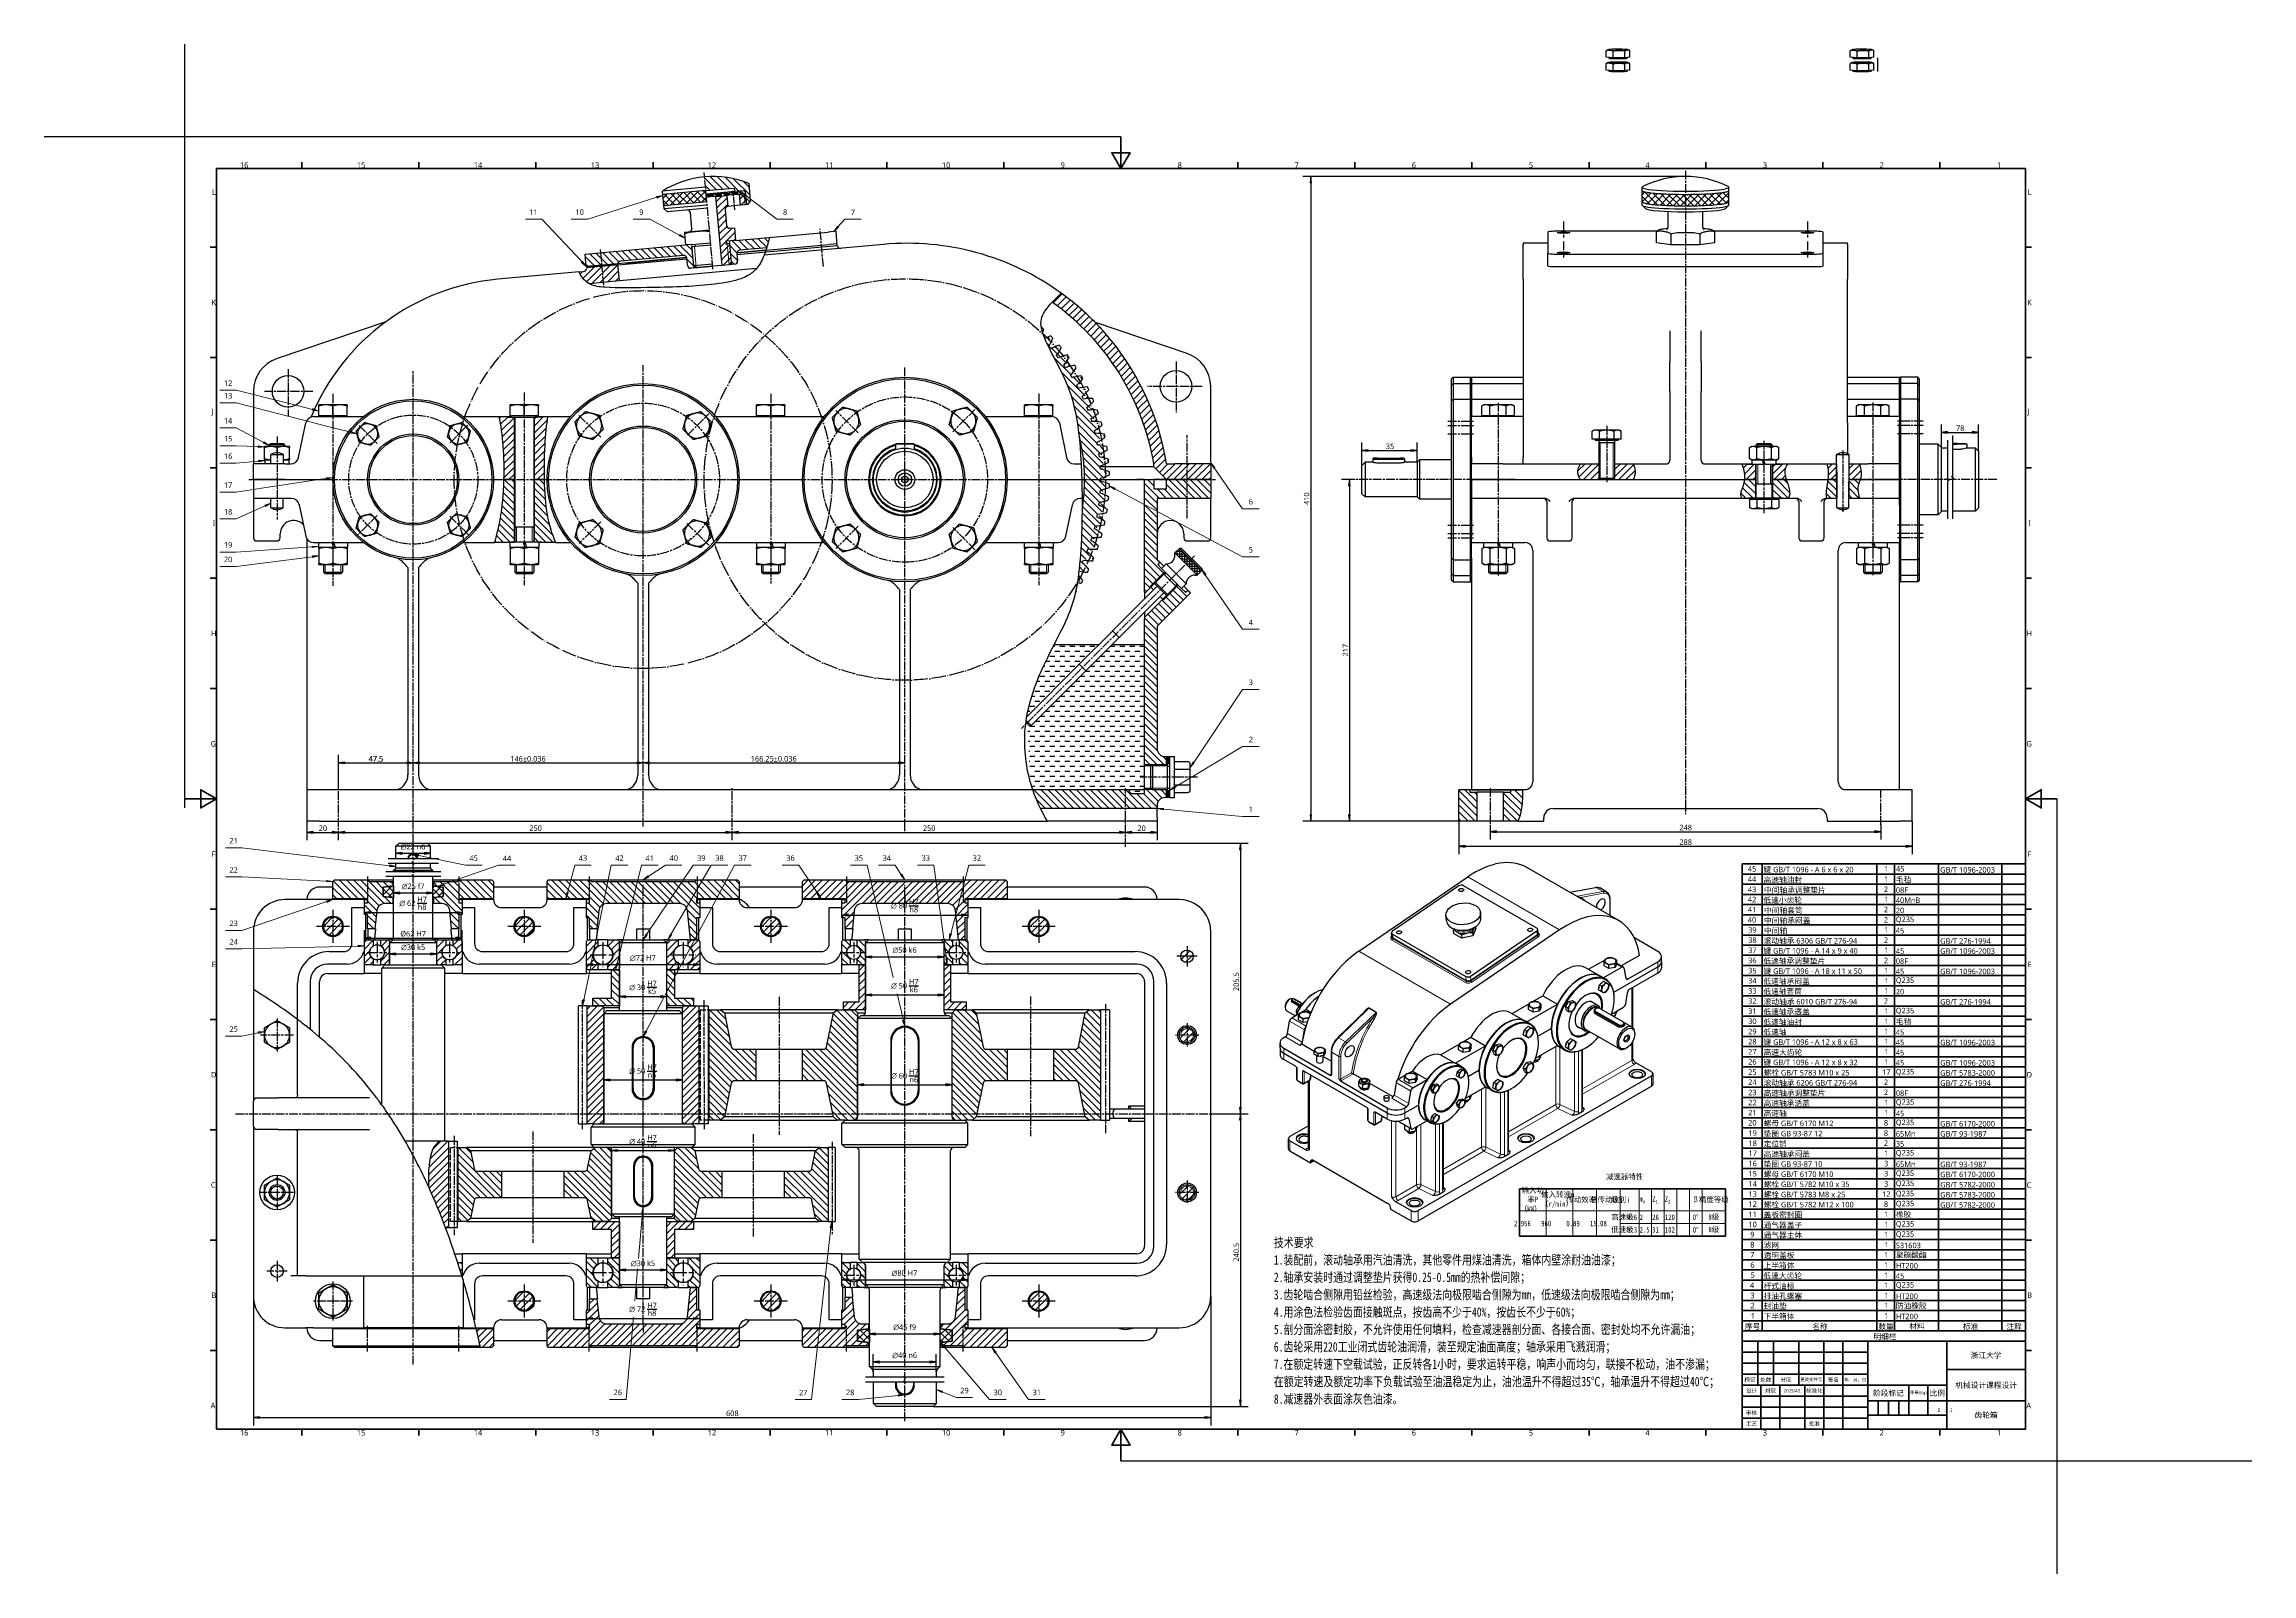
# Model space of a CAD drawing. Header units: millimetres. Extents: x -89 to 1313, y -72 to 900.
import ezdxf
from ezdxf.enums import TextEntityAlignment as Align

# ---------------------------------------------------------------- set-up
doc = ezdxf.new("R2018")
doc.units = ezdxf.units.MM
for name, pattern in [('ACAD_ISO02W100', [15, 12, -3]), ('CHAIN', [0.3543, 0.2362, -0.0295, 0.0591, -0.0295]), ('LONG_DASH_DOTTED', [0.6004, 0.4724, -0.0591, 0.0098, -0.0591])]:
    doc.linetypes.add(name, pattern=pattern)
for name, color, linetype, lineweight in [('PDF_细实线', 7, 'Continuous', 15), ('中心标记 (ISO)', 7, 'LONG_DASH_DOTTED', 25), ('中心线 (ISO)', 7, 'CHAIN', 25), ('剖面线 (ISO)', 7, 'Continuous', 18), ('可见 (ISO)', 7, 'Continuous', 30), ('可见窄的 (ISO)', 7, 'Continuous', 9), ('图框 (ISO)', 7, 'Continuous', 50), ('尺寸 (ISO)', 7, 'Continuous', 25), ('折线 (ISO)', 7, 'Continuous', 25), ('标题 (ISO)', 7, 'Continuous', 50), ('符号 (ISO)', 7, 'Continuous', 9), ('粗实线层', 7, 'Continuous', 50), ('草图几何图元 (ISO)', 7, 'Continuous', 25), ('虚线', 7, 'ACAD_ISO02W100', 30)]:
    doc.layers.add(name, color=color, linetype=linetype, lineweight=lineweight)
doc.styles.add('文本样式36', font='tahoma.ttf')
doc.styles.add('文本样式38', font='tahoma.ttf')
doc.styles.add('文本样式46', font='tahoma.ttf')
doc.styles.add('文本样式53', font='SimSun.ttf')
doc.styles.add('文本样式54', font='SimSun.ttf')
doc.styles.add('注释文本 (ISO)', font='Microsoft YaHei.ttf')
doc.dimstyles.new('默认 (GB)', dxfattribs={"dimtxt": 3.5, "dimasz": 4, "dimexe": 5, "dimexo": 0, "dimgap": 0.75, "dimtad": 1, "dimrnd": 1e-08, "dimdsep": 46, "dimtxsty": '注释文本 (ISO)', "dimblk": 'Filled-1', "dimcen": 0.09, "dimdle": 10, "dimclrd": 256, "dimclre": 256, "dimclrt": 256, "dimaunit": 1, "dimadec": 3, "dimazin": 2, "dimtfac": 1, "dimtmove": 0, "dimatfit": 3, "dimldrblk": 'Filled-1', "dimfxl": 1, "dimtolj": 1, "dimtzin": 0, "dimlwd": -1, "dimlwe": -1, "dimarcsym": 0})
pattern_1 = [(45, (0, 0), (-2.245064, 2.245064), [])]
pattern_2 = [(135, (0, 0), (-2.245064, -2.245064), [])]
pattern_3 = [(135.0002, (0, 0), (-2.245056, -2.245072), [])]
pattern_4 = [(45, (0, 0), (-2.245064, 2.245064), []), (135, (0, 0), (-2.245064, -2.245064), [])]

# ---------------------------------------------------------------- blocks, each defined once
blk = doc.blocks.new('图框 默认图框')
at = {"layer": '图框 (ISO)'}
for p, q in [((74.3, 821), (74.3, 824.9)), ((148.6, 821), (148.6, 824.9)), ((222.9, 821), (222.9, 824.9)), ((297.3, 821), (297.3, 824.9)), ((371.6, 821), (371.6, 824.9)), ((445.9, 821), (445.9, 824.9)), ((520.2, 821), (520.2, 824.9)), ((668.8, 821), (668.8, 824.9)), ((743.1, 821), (743.1, 824.9)), ((817.4, 821), (817.4, 824.9)), ((891.8, 821), (891.8, 824.9)), ((966.1, 821), (966.1, 824.9)), ((1040.4, 821), (1040.4, 824.9)), ((1114.7, 821), (1114.7, 824.9)), ((20, 770.9), (16.1, 770.9)), ((1169, 770.9), (1172.9, 770.9)), ((20, 700.8), (16.1, 700.8)), ((1169, 700.8), (1172.9, 700.8)), ((20, 630.8), (16.1, 630.8)), ((1169, 630.8), (1172.9, 630.8)), ((20, 560.7), (16.1, 560.7)), ((1169, 560.7), (1172.9, 560.7)), ((20, 490.6), (16.1, 490.6)), ((1169, 490.6), (1172.9, 490.6)), ((20, 350.4), (16.1, 350.4)), ((1169, 350.4), (1172.9, 350.4)), ((20, 280.3), (16.1, 280.3)), ((1169, 280.3), (1172.9, 280.3)), ((20, 210.2), (16.1, 210.2)), ((1169, 210.2), (1172.9, 210.2)), ((20, 140.2), (16.1, 140.2)), ((1169, 140.2), (1172.9, 140.2)), ((20, 70.1), (16.1, 70.1)), ((1169, 70.1), (1172.9, 70.1)), ((74.3, 20), (74.3, 16.1)), ((148.6, 20), (148.6, 16.1)), ((222.9, 20), (222.9, 16.1)), ((297.3, 20), (297.3, 16.1)), ((371.6, 20), (371.6, 16.1)), ((445.9, 20), (445.9, 16.1)), ((520.2, 20), (520.2, 16.1)), ((668.8, 20), (668.8, 16.1)), ((743.1, 20), (743.1, 16.1)), ((817.4, 20), (817.4, 16.1)), ((891.8, 20), (891.8, 16.1)), ((966.1, 20), (966.1, 16.1)), ((1040.4, 20), (1040.4, 16.1)), ((1114.7, 20), (1114.7, 16.1))]:
    blk.add_line(p, q, dxfattribs=at)
at = {"layer": '图框 (ISO)', "flags": 128}
for points in [[(594.5, 841), (594.5, 821), (588.7, 831), (600.3, 831), (594.5, 821)], [(20, 20), (20, 821), (1169, 821), (1169, 20), (20, 20)], [(0, 420.5), (20, 420.5), (10, 426.3), (10, 414.7), (20, 420.5)], [(1189, 420.5), (1169, 420.5), (1179, 426.3), (1179, 414.7), (1169, 420.5)], [(594.5, 0), (594.5, 20), (588.7, 10), (600.3, 10), (594.5, 20)]]:
    blk.add_lwpolyline(points, dxfattribs=at)
at = {"layer": '图框 (ISO)', "char_height": 3.5, "attachment_point": 7, "style": '注释文本 (ISO)'}
for s, insert in [('16', (34.9, 821.3)), ('15', (109.2, 821.3)), ('14', (183.5, 821.4)), ('13', (257.8, 821.3)), ('12', (332.1, 821.4)), ('11', (406.5, 821.4)), ('10', (480.8, 821.3)), ('9', (556.2, 821.3)), ('8', (630.5, 821.3)), ('7', (704.8, 821.4)), ('6', (779.2, 821.3)), ('5', (853.6, 821.3)), ('4', (927.6, 821.4)), ('3', (1002.2, 821.3)), ('2', (1076.4, 821.4)), ('1', (1150.9, 821.4)), ('L', (17.1, 804.2)), ('L', (1170.4, 804.2)), ('K', (16.8, 734.1)), ('K', (1170.1, 734.1)), ('J', (17, 664)), ('J', (1170.3, 664)), ('I', (17.6, 594)), ('I', (1170.9, 594)), ('H', (16.5, 523.9)), ('H', (1169.8, 523.9)), ('G', (16.3, 453.7)), ('G', (1169.6, 453.7)), ('F', (17, 383.7)), ('F', (1170.3, 383.7)), ('E', (17, 313.6)), ('E', (1170.3, 313.6)), ('D', (16.5, 243.5)), ('D', (1169.8, 243.5)), ('C', (16.5, 173.4)), ('C', (1169.8, 173.4)), ('B', (16.8, 103.4)), ('B', (1170.1, 103.4)), ('A', (16.3, 33.3)), ('A', (1169.6, 33.3)), ('16', (34.9, 16)), ('15', (109.2, 16)), ('14', (183.5, 16.1)), ('13', (257.8, 16)), ('12', (332.1, 16.1)), ('11', (406.5, 16.1)), ('10', (480.8, 16)), ('9', (556.2, 16)), ('8', (630.5, 16)), ('7', (704.8, 16.1)), ('6', (779.2, 16)), ('5', (853.6, 16)), ('4', (927.6, 16.1)), ('3', (1002.2, 16)), ('2', (1076.4, 16.1)), ('1', (1150.9, 16.1))]:
    blk.add_mtext(s, dxfattribs=dict(at, insert=insert))
blk = doc.blocks.new('标题栏 GB1')
at = {"layer": '标题 (ISO)'}
for p, q in [((198.8, 93.2), (378.8, 93.2)), ((198.8, 37.2), (198.8, 93.2)), ((198.8, 86.2), (278.8, 86.2)), ((208.8, 65.2), (208.8, 93.2)), ((218.8, 65.2), (218.8, 93.2)), ((234.8, 65.2), (234.8, 93.2)), ((250.8, 65.2), (250.8, 93.2)), ((262.8, 65.2), (262.8, 93.2)), ((278.8, 93.2), (278.8, 37.2)), ((328.8, 93.2), (328.8, 37.2)), ((378.8, 93.2), (378.8, 37.2)), ((198.8, 79.2), (278.8, 79.2)), ((198.8, 72.2), (278.8, 72.2)), ((328.8, 75.2), (378.8, 75.2)), ((198.8, 65.2), (278.8, 65.2)), ((198.8, 58.2), (278.8, 58.2)), ((210.8, 37.2), (210.8, 65.2)), ((222.8, 37.2), (222.8, 65.2)), ((238.8, 37.2), (238.8, 65.2)), ((250.8, 37.2), (250.8, 65.2)), ((262.8, 37.2), (262.8, 65.2)), ((278.8, 65.2), (328.8, 65.2)), ((304.8, 65.2), (304.8, 46.2)), ((316.8, 65.2), (316.8, 46.2)), ((198.8, 51.2), (278.8, 51.2)), ((198.8, 44.2), (278.8, 44.2)), ((328.8, 55.2), (278.8, 55.2)), ((278.8, 46.2), (328.8, 46.2)), ((285.3, 55.2), (285.3, 46.2)), ((291.8, 55.2), (291.8, 46.2)), ((298.3, 55.2), (298.3, 46.2)), ((328.8, 55.2), (378.8, 55.2)), ((378.8, 37.2), (198.8, 37.2))]:
    blk.add_line(p, q, dxfattribs=at)
for s, height, style, p in [('标记', 2.5, '文本样式54', (203.8, 68.7)), ('处数', 2.5, '文本样式54', (213.8, 68.7)), ('分区', 2.5, '文本样式54', (226.8, 68.7)), ('签名', 2.5, '文本样式54', (256.8, 68.7)), ('设计', 2.5, '文本样式54', (204.8, 61.7)), ('标准化', 2.5, '文本样式46', (244.8, 61.7)), ('年、月、日', 2, '文本样式53', (270.8, 68.7)), ('阶段标记', 3.5, '注释文本 (ISO)', (291.8, 60.2)), ('比例', 3.5, '注释文本 (ISO)', (322.8, 60.2)), ('工艺', 2.5, '文本样式46', (204.8, 40.7)), ('审核', 2.5, '文本样式46', (204.8, 47.7))]:
    blk.add_text(s, height=height, dxfattribs=dict(at, style=style)).set_placement(p, align=Align.MIDDLE_CENTER)
at = {"layer": '标题 (ISO)', "attachment_point": 5, "style": '注释文本 (ISO)'}
for s, insert, char_height in [('\\fSimSun|b0|i0;{\\H2.0000;更改文件号}', (242.8, 68.7), 2), ('\\fTahoma|b0|i0;{\\H2.0000;重量(Kg)}', (310.8, 60.2), 2), ('\\fTahoma|b0|i0;{\\H2.5000;批准}', (244.8, 40.7), 2.5)]:
    blk.add_mtext(s, dxfattribs=dict(at, insert=insert, char_height=char_height))
at = {"layer": '标题 (ISO)'}
for tag, height, style, p in [('单位', 3.5, '注释文本 (ISO)', (353.8, 84.2)), ('作者', 2.5, '文本样式54', (216.8, 61.7)), ('创建日期', 2, '文本样式38', (230.8, 61.7)), ('名称', 3.5, '注释文本 (ISO)', (353.8, 65.2)), ('检测人', 2, '文本样式38', (216.8, 47.7)), ('检测日期', 2, '文本样式38', (230.8, 47.7)), ('工程核准人', 2.5, '文本样式46', (256.8, 40.7)), ('零件代号', 3.5, '注释文本 (ISO)', (353.8, 46.2)), ('工程批准日期', 1.5, '文本样式36', (270.8, 40.7))]:
    blk.add_attdef(tag, text='', height=height, dxfattribs=dict(at, style=style)).set_placement(p, align=Align.MIDDLE_CENTER)
at = {"layer": '标题 (ISO)', "lineweight": 30, "flags": 104}
blk.add_attdef('初始视图比例', text='', height=1, dxfattribs=at).set_placement((322.8, 50.7), align=Align.MIDDLE_CENTER)
blk = doc.blocks.new('Filled-1')
at = {"color": 0}
for p, q in [((0, 0), (-1, 0.125)), ((-1, 0.125), (-1, -0.125)), ((-1, 0), (0, 0)), ((-1, -0.125), (0, 0))]:
    blk.add_line(p, q, dxfattribs=at)
at = {"color": 0, "flags": 128}
blk.add_lwpolyline([(-1, -0.125), (0, 0), (-1, 0.125), (-1, -0.125)], dxfattribs=at)
at = {"color": 0}
blk.add_solid([(-1, -0.125), (0, 0), (-1, 0.125), (-1, -0.125)], dxfattribs=at)
blk = doc.blocks.new('*D7')
at = {"layer": 'Defpoints', "color": 0, "transparency": 16777216}
for p in [(77.5, 406.4), (97.5, 399.2), (97.5, 399.2)]:
    blk.add_point(p, dxfattribs=at)
at = {"layer": '尺寸 (ISO)', "transparency": 16777216}
for p, q in [((77.5, 406.4), (77.5, 394.2)), ((81.5, 399.2), (93.5, 399.2))]:
    blk.add_line(p, q, dxfattribs=at)
at = {"layer": '尺寸 (ISO)', "transparency": 16777216, "xscale": 4, "yscale": 4, "zscale": 4, "rotation": 180}
blk.add_blockref('Filled-1', (77.5, 399.2), dxfattribs=at)
at = {"layer": '尺寸 (ISO)', "transparency": 16777216, "xscale": 4, "yscale": 4, "zscale": 4}
blk.add_blockref('Filled-1', (97.5, 399.2), dxfattribs=at)
at = {"layer": '尺寸 (ISO)', "transparency": 16777216, "insert": (85, 403.6), "char_height": 3.5, "attachment_point": 1, "style": '注释文本 (ISO)'}
blk.add_mtext('\\A1;20', dxfattribs=at)
blk = doc.blocks.new('*D8')
at = {"layer": 'Defpoints', "color": 0, "transparency": 16777216}
for p in [(97.5, 410.8), (347.5, 399.2), (347.5, 399.2)]:
    blk.add_point(p, dxfattribs=at)
at = {"layer": '尺寸 (ISO)', "transparency": 16777216}
blk.add_line((101.5, 399.2), (343.5, 399.2), dxfattribs=at)
at = {"layer": '尺寸 (ISO)', "transparency": 16777216, "xscale": 4, "yscale": 4, "zscale": 4, "rotation": 180}
blk.add_blockref('Filled-1', (97.5, 399.2), dxfattribs=at)
at = {"layer": '尺寸 (ISO)', "transparency": 16777216, "xscale": 4, "yscale": 4, "zscale": 4}
blk.add_blockref('Filled-1', (347.5, 399.2), dxfattribs=at)
at = {"layer": '尺寸 (ISO)', "transparency": 16777216, "insert": (218.7, 403.6), "char_height": 3.5, "attachment_point": 1, "style": '注释文本 (ISO)'}
blk.add_mtext('\\A1;250', dxfattribs=at)
blk = doc.blocks.new('*D9')
at = {"layer": 'Defpoints', "color": 0, "transparency": 16777216}
for p in [(145, 443.4), (145, 443.4), (97.5, 427.4)]:
    blk.add_point(p, dxfattribs=at)
at = {"layer": '尺寸 (ISO)', "transparency": 16777216}
for p, q in [((97.5, 427.4), (97.5, 448.4)), ((101.5, 443.4), (141, 443.4))]:
    blk.add_line(p, q, dxfattribs=at)
at = {"layer": '尺寸 (ISO)', "transparency": 16777216, "xscale": 4, "yscale": 4, "zscale": 4, "rotation": 180}
blk.add_blockref('Filled-1', (97.5, 443.4), dxfattribs=at)
at = {"layer": '尺寸 (ISO)', "transparency": 16777216, "xscale": 4, "yscale": 4, "zscale": 4}
blk.add_blockref('Filled-1', (145, 443.4), dxfattribs=at)
at = {"layer": '尺寸 (ISO)', "transparency": 16777216, "insert": (116.8, 447.7), "char_height": 3.5, "attachment_point": 1, "style": '注释文本 (ISO)'}
blk.add_mtext('\\A1;47.5', dxfattribs=at)
blk = doc.blocks.new('*D10')
at = {"layer": 'Defpoints', "color": 0, "transparency": 16777216}
for p in [(145, 443.4), (291, 443.4), (291, 443.4)]:
    blk.add_point(p, dxfattribs=at)
at = {"layer": '尺寸 (ISO)', "transparency": 16777216}
blk.add_line((149, 443.4), (287, 443.4), dxfattribs=at)
at = {"layer": '尺寸 (ISO)', "transparency": 16777216, "xscale": 4, "yscale": 4, "zscale": 4, "rotation": 180}
blk.add_blockref('Filled-1', (145, 443.4), dxfattribs=at)
at = {"layer": '尺寸 (ISO)', "transparency": 16777216, "xscale": 4, "yscale": 4, "zscale": 4}
blk.add_blockref('Filled-1', (291, 443.4), dxfattribs=at)
at = {"layer": '尺寸 (ISO)', "transparency": 16777216, "insert": (206.6, 447.7), "char_height": 3.5, "attachment_point": 1, "style": '注释文本 (ISO)'}
blk.add_mtext('\\A1;146±0.036', dxfattribs=at)
blk = doc.blocks.new('*D11')
at = {"layer": 'Defpoints', "color": 0, "transparency": 16777216}
for p in [(291, 443.4), (457.2, 443.4), (457.2, 443.4)]:
    blk.add_point(p, dxfattribs=at)
at = {"layer": '尺寸 (ISO)', "transparency": 16777216}
blk.add_line((295, 443.4), (453.2, 443.4), dxfattribs=at)
at = {"layer": '尺寸 (ISO)', "transparency": 16777216, "xscale": 4, "yscale": 4, "zscale": 4, "rotation": 180}
blk.add_blockref('Filled-1', (291, 443.4), dxfattribs=at)
at = {"layer": '尺寸 (ISO)', "transparency": 16777216, "xscale": 4, "yscale": 4, "zscale": 4}
blk.add_blockref('Filled-1', (457.2, 443.4), dxfattribs=at)
at = {"layer": '尺寸 (ISO)', "transparency": 16777216, "insert": (359.4, 447.7), "char_height": 3.5, "attachment_point": 1, "style": '注释文本 (ISO)'}
blk.add_mtext('\\A1;166.25±0.036', dxfattribs=at)
blk = doc.blocks.new('*D12')
at = {"layer": 'Defpoints', "color": 0, "transparency": 16777216}
for p in [(347.5, 399.2), (597.5, 399.2), (597.5, 399.2)]:
    blk.add_point(p, dxfattribs=at)
at = {"layer": '尺寸 (ISO)', "transparency": 16777216}
blk.add_line((351.5, 399.2), (593.5, 399.2), dxfattribs=at)
at = {"layer": '尺寸 (ISO)', "transparency": 16777216, "xscale": 4, "yscale": 4, "zscale": 4, "rotation": 180}
blk.add_blockref('Filled-1', (347.5, 399.2), dxfattribs=at)
at = {"layer": '尺寸 (ISO)', "transparency": 16777216, "xscale": 4, "yscale": 4, "zscale": 4}
blk.add_blockref('Filled-1', (597.5, 399.2), dxfattribs=at)
at = {"layer": '尺寸 (ISO)', "transparency": 16777216, "insert": (468.7, 403.6), "char_height": 3.5, "attachment_point": 1, "style": '注释文本 (ISO)'}
blk.add_mtext('\\A1;250', dxfattribs=at)
blk = doc.blocks.new('*D13')
at = {"layer": 'Defpoints', "color": 0, "transparency": 16777216}
for p in [(597.5, 399.2), (617.5, 406.4), (617.5, 399.2)]:
    blk.add_point(p, dxfattribs=at)
at = {"layer": '尺寸 (ISO)', "transparency": 16777216}
for p, q in [((601.5, 399.2), (613.5, 399.2)), ((617.5, 406.4), (617.5, 394.2))]:
    blk.add_line(p, q, dxfattribs=at)
at = {"layer": '尺寸 (ISO)', "transparency": 16777216, "xscale": 4, "yscale": 4, "zscale": 4, "rotation": 180}
blk.add_blockref('Filled-1', (597.5, 399.2), dxfattribs=at)
at = {"layer": '尺寸 (ISO)', "transparency": 16777216, "xscale": 4, "yscale": 4, "zscale": 4}
blk.add_blockref('Filled-1', (617.5, 399.2), dxfattribs=at)
at = {"layer": '尺寸 (ISO)', "transparency": 16777216, "insert": (605, 403.6), "char_height": 3.5, "attachment_point": 1, "style": '注释文本 (ISO)'}
blk.add_mtext('\\A1;20', dxfattribs=at)
blk = doc.blocks.new('*D14')
at = {"layer": 'Defpoints', "color": 0, "transparency": 16777216}
for p in [(154, 392.4), (662.2, 220.5), (670.4, 220.5)]:
    blk.add_point(p, dxfattribs=at)
at = {"layer": '尺寸 (ISO)', "transparency": 16777216}
for p, q in [((154, 392.4), (675.4, 392.4)), ((670.4, 388.4), (670.4, 224.5)), ((662.2, 220.5), (675.4, 220.5))]:
    blk.add_line(p, q, dxfattribs=at)
at = {"layer": '尺寸 (ISO)', "transparency": 16777216, "xscale": 4, "yscale": 4, "zscale": 4}
for p, rotation in [((670.4, 392.4), 90), ((670.4, 220.5), 270)]:
    blk.add_blockref('Filled-1', p, dxfattribs=dict(at, rotation=rotation))
at = {"layer": '尺寸 (ISO)', "transparency": 16777216, "insert": (666, 298.4), "char_height": 3.5, "attachment_point": 1, "rotation": 90, "style": '注释文本 (ISO)'}
blk.add_mtext('\\A1;205.5', dxfattribs=at)
blk = doc.blocks.new('*D15')
at = {"layer": 'Defpoints', "color": 0, "transparency": 16777216}
for p in [(43.5, 104.5), (651.5, 104.5), (651.5, 27.5)]:
    blk.add_point(p, dxfattribs=at)
at = {"layer": '尺寸 (ISO)', "transparency": 16777216}
for p, q in [((43.5, 104.5), (43.5, 22.5)), ((651.5, 104.5), (651.5, 22.5)), ((47.5, 27.5), (647.5, 27.5))]:
    blk.add_line(p, q, dxfattribs=at)
at = {"layer": '尺寸 (ISO)', "transparency": 16777216, "xscale": 4, "yscale": 4, "zscale": 4, "rotation": 180}
blk.add_blockref('Filled-1', (43.5, 27.5), dxfattribs=at)
at = {"layer": '尺寸 (ISO)', "transparency": 16777216, "xscale": 4, "yscale": 4, "zscale": 4}
blk.add_blockref('Filled-1', (651.5, 27.5), dxfattribs=at)
at = {"layer": '尺寸 (ISO)', "transparency": 16777216, "insert": (343.7, 31.9), "char_height": 3.5, "attachment_point": 1, "style": '注释文本 (ISO)'}
blk.add_mtext('\\A1;608', dxfattribs=at)
blk = doc.blocks.new('*D16')
at = {"layer": 'Defpoints', "color": 0, "transparency": 16777216}
for p in [(829.1, 403.9), (1077.1, 403.9), (1077.1, 399.6)]:
    blk.add_point(p, dxfattribs=at)
at = {"layer": '尺寸 (ISO)', "transparency": 16777216}
for p, q in [((829.1, 403.9), (829.1, 394.6)), ((833.1, 399.6), (1073.1, 399.6)), ((1077.1, 403.9), (1077.1, 394.6))]:
    blk.add_line(p, q, dxfattribs=at)
at = {"layer": '尺寸 (ISO)', "transparency": 16777216, "xscale": 4, "yscale": 4, "zscale": 4, "rotation": 180}
blk.add_blockref('Filled-1', (829.1, 399.6), dxfattribs=at)
at = {"layer": '尺寸 (ISO)', "transparency": 16777216, "xscale": 4, "yscale": 4, "zscale": 4}
blk.add_blockref('Filled-1', (1077.1, 399.6), dxfattribs=at)
at = {"layer": '尺寸 (ISO)', "transparency": 16777216, "insert": (949.2, 404), "char_height": 3.5, "attachment_point": 1, "style": '注释文本 (ISO)'}
blk.add_mtext('\\A1;248', dxfattribs=at)
blk = doc.blocks.new('*D17')
at = {"layer": 'Defpoints', "color": 0, "transparency": 16777216}
for p in [(809.1, 406.4), (1097.1, 406.4), (1097.1, 390.4)]:
    blk.add_point(p, dxfattribs=at)
at = {"layer": '尺寸 (ISO)', "transparency": 16777216}
for p, q in [((809.1, 406.4), (809.1, 385.4)), ((1097.1, 406.4), (1097.1, 385.4)), ((813.1, 390.4), (1093.1, 390.4))]:
    blk.add_line(p, q, dxfattribs=at)
at = {"layer": '尺寸 (ISO)', "transparency": 16777216, "xscale": 4, "yscale": 4, "zscale": 4, "rotation": 180}
blk.add_blockref('Filled-1', (809.1, 390.4), dxfattribs=at)
at = {"layer": '尺寸 (ISO)', "transparency": 16777216, "xscale": 4, "yscale": 4, "zscale": 4}
blk.add_blockref('Filled-1', (1097.1, 390.4), dxfattribs=at)
at = {"layer": '尺寸 (ISO)', "transparency": 16777216, "insert": (949.2, 394.7), "char_height": 3.5, "attachment_point": 1, "style": '注释文本 (ISO)'}
blk.add_mtext('\\A1;288', dxfattribs=at)
blk = doc.blocks.new('*D18')
at = {"layer": 'Defpoints', "color": 0, "transparency": 16777216}
for p in [(953.1, 815.9), (715.1, 406.4), (809.1, 406.4)]:
    blk.add_point(p, dxfattribs=at)
at = {"layer": '尺寸 (ISO)', "transparency": 16777216}
for p, q in [((953.1, 815.9), (710.1, 815.9)), ((715.1, 811.9), (715.1, 410.4)), ((809.1, 406.4), (710.1, 406.4))]:
    blk.add_line(p, q, dxfattribs=at)
at = {"layer": '尺寸 (ISO)', "transparency": 16777216, "xscale": 4, "yscale": 4, "zscale": 4}
for p, rotation in [((715.1, 815.9), 90), ((715.1, 406.4), 270)]:
    blk.add_blockref('Filled-1', p, dxfattribs=dict(at, rotation=rotation))
at = {"layer": '尺寸 (ISO)', "transparency": 16777216, "insert": (710.7, 607.2), "char_height": 3.5, "attachment_point": 1, "rotation": 90, "style": '注释文本 (ISO)'}
blk.add_mtext('\\A1;410', dxfattribs=at)
blk = doc.blocks.new('*D19')
at = {"layer": 'Defpoints', "color": 0, "transparency": 16777216}
for p in [(740.8, 623.4), (739.6, 406.4), (809.1, 406.4)]:
    blk.add_point(p, dxfattribs=at)
at = {"layer": '尺寸 (ISO)', "transparency": 16777216}
for p, q in [((740.8, 623.4), (734.6, 623.4)), ((739.6, 619.4), (739.6, 410.4)), ((809.1, 406.4), (734.6, 406.4))]:
    blk.add_line(p, q, dxfattribs=at)
at = {"layer": '尺寸 (ISO)', "transparency": 16777216, "xscale": 4, "yscale": 4, "zscale": 4}
for p, rotation in [((739.6, 623.4), 90), ((739.6, 406.4), 270)]:
    blk.add_blockref('Filled-1', p, dxfattribs=dict(at, rotation=rotation))
at = {"layer": '尺寸 (ISO)', "transparency": 16777216, "insert": (735.3, 511), "char_height": 3.5, "attachment_point": 1, "rotation": 90, "style": '注释文本 (ISO)'}
blk.add_mtext('\\A1;217', dxfattribs=at)
blk = doc.blocks.new('明细栏')
at = {"layer": '图框 (ISO)'}
for p, q in [((1169, 379.2), (989, 379.2)), ((989, 379.2), (989, 88.9)), ((1001.7, 379.2), (1001.7, 88.9)), ((1074.7, 379.2), (1074.7, 88.9)), ((1085.8, 379.2), (1085.8, 88.9)), ((1113.8, 379.2), (1113.8, 88.9)), ((1154, 379.2), (1154, 88.9)), ((1169, 379.2), (1169, 88.9)), ((1169, 372.7), (989, 372.7)), ((1169, 366.3), (989, 366.3)), ((1169, 359.8), (989, 359.8)), ((1169, 353.4), (989, 353.4)), ((1169, 346.9), (989, 346.9)), ((1169, 340.5), (989, 340.5)), ((1169, 334), (989, 334)), ((1169, 327.6), (989, 327.6)), ((1169, 321.1), (989, 321.1)), ((1169, 314.7), (989, 314.7)), ((1169, 308.2), (989, 308.2)), ((1169, 301.8), (989, 301.8)), ((1169, 295.3), (989, 295.3)), ((1169, 288.9), (989, 288.9)), ((1169, 282.4), (989, 282.4)), ((1169, 276), (989, 276)), ((1169, 269.5), (989, 269.5)), ((1169, 263.1), (989, 263.1)), ((1169, 256.6), (989, 256.6)), ((1169, 250.2), (989, 250.2)), ((1169, 243.7), (989, 243.7)), ((1169, 237.3), (989, 237.3)), ((1169, 230.8), (989, 230.8)), ((1169, 224.4), (989, 224.4)), ((1169, 217.9), (989, 217.9)), ((1169, 211.5), (989, 211.5)), ((1169, 205), (989, 205)), ((1169, 198.6), (989, 198.6)), ((1169, 192.1), (989, 192.1)), ((1169, 185.7), (989, 185.7)), ((1169, 179.2), (989, 179.2)), ((1169, 172.8), (989, 172.8)), ((1169, 166.3), (989, 166.3)), ((1169, 159.9), (989, 159.9)), ((1169, 153.4), (989, 153.4)), ((1169, 147), (989, 147)), ((1169, 140.5), (989, 140.5)), ((1169, 134.1), (989, 134.1)), ((1169, 127.6), (989, 127.6)), ((1169, 121.2), (989, 121.2)), ((1169, 114.7), (989, 114.7)), ((1169, 108.3), (989, 108.3)), ((1169, 101.8), (989, 101.8)), ((1169, 95.4), (989, 95.4)), ((1169, 88.9), (989, 88.9)), ((989, 82.5), (989, 88.9)), ((1001.7, 82.5), (1001.7, 88.9)), ((1074.7, 82.5), (1074.7, 88.9)), ((1085.8, 82.5), (1085.8, 88.9)), ((1113.8, 82.5), (1113.8, 88.9)), ((1154, 82.5), (1154, 88.9)), ((1169, 82.5), (1169, 88.9)), ((989, 76), (989, 82.5)), ((1169, 82.5), (989, 82.5)), ((1169, 76), (989, 76)), ((1169, 76), (1169, 82.5))]:
    blk.add_line(p, q, dxfattribs=at)
at = {"layer": '图框 (ISO)', "char_height": 3.5, "attachment_point": 7, "style": '注释文本 (ISO)'}
for s, insert in [('45', (992.7, 374.2)), ('44', (992.7, 367.8)), ('43', (992.7, 361.2)), ('键 GB/T 1096 - A 6 x 6 x 20', (1002.6, 373.4)), ('高速轴油封', (1002.7, 366.9)), ('中间轴承调整垫片', (1003, 360.5)), ('2', (1079.1, 361.3)), ('1', (1079.3, 374.2)), ('1', (1079.3, 367.7)), ('45', (1086.8, 374.3)), ('毛毡', (1086.7, 367.2)), ('GB/T 1096-2003', (1114.9, 373.6)), ('42', (992.7, 354.8)), ('41', (992.7, 348.4)), ('低速小齿轮', (1002.6, 354)), ('中间轴套筒', (1003, 347.6)), ('2', (1079.1, 348.4)), ('1', (1079.3, 354.8)), ('40MnB', (1086.7, 354.3)), ('08F', (1086.7, 360.8)), ('20', (1086.7, 347.8)), ('40', (992.7, 341.9)), ('39', (992.9, 335.4)), ('中间轴承闷盖', (1003, 341.1)), ('中间轴', (1003, 334.7)), ('2', (1079.1, 341.9)), ('1', (1079.3, 335.5)), ('45', (1086.7, 335)), ('Q235', (1086.7, 341.4)), ('38', (992.9, 329)), ('37', (992.9, 322.5)), ('键 GB/T 1096 - A 14 x 9 x 40', (1002.6, 321.8)), ('滚动轴承 6306 GB/T 276-94', (1002.7, 328.2)), ('2', (1079.1, 329)), ('1', (1079.3, 322.6)), ('45', (1086.7, 322)), ('GB/T 276-1994', (1114.9, 328.4)), ('GB/T 1096-2003', (1114.9, 322)), ('36', (992.9, 316.1)), ('35', (992.9, 309.6)), ('低速轴承调整垫片', (1002.6, 315.4)), ('键 GB/T 1096 - A 18 x 11 x 50', (1002.6, 308.9)), ('2', (1079.1, 316.1)), ('1', (1079.3, 309.7)), ('45', (1086.7, 309.1)), ('08F', (1086.7, 315.6)), ('GB/T 1096-2003', (1114.9, 309.1)), ('34', (992.9, 303.2)), ('33', (992.9, 296.7)), ('低速轴承闷盖', (1002.6, 302.4)), ('低速轴套筒', (1002.6, 296)), ('1', (1079.3, 303.2)), ('1', (1079.3, 296.8)), ('20', (1086.7, 296.2)), ('Q235', (1086.7, 302.7)), ('32', (992.9, 290.3)), ('31', (992.9, 283.8)), ('30', (992.9, 277.4)), ('低速轴承透盖', (1002.6, 283.1)), ('低速轴油封', (1002.6, 276.6)), ('滚动轴承 6010 GB/T 276-94', (1002.7, 289.5)), ('2', (1079.1, 290.3)), ('1', (1079.3, 283.9)), ('1', (1079.3, 277.4)), ('Q235', (1086.7, 283.4)), ('毛毡', (1086.7, 276.9)), ('GB/T 276-1994', (1114.9, 289.7)), ('29', (992.9, 270.9)), ('28', (992.9, 264.5)), ('低速轴', (1002.6, 270.2)), ('键 GB/T 1096 - A 12 x 8 x 63', (1002.6, 263.8)), ('1', (1079.3, 271)), ('1', (1079.3, 264.5)), ('45', (1086.7, 270.4)), ('45', (1086.7, 264)), ('GB/T 1096-2003', (1114.9, 263.9)), ('27', (992.9, 258.1)), ('26', (992.9, 251.6)), ('键 GB/T 1096 - A 12 x 8 x 32', (1002.6, 250.9)), ('高速大齿轮', (1002.7, 257.3)), ('1', (1079.3, 258.1)), ('1', (1079.3, 251.6)), ('45', (1086.7, 257.5)), ('45', (1086.7, 251.1)), ('GB/T 1096-2003', (1114.9, 251)), ('25', (992.9, 245.1)), ('24', (992.9, 238.7)), ('螺栓 GB/T 5783 M10 x 25', (1002.7, 244.4)), ('滚动轴承 6206 GB/T 276-94', (1002.7, 237.9)), ('17', (1078, 245.2)), ('2', (1079.1, 238.7)), ('Q235', (1086.7, 244.6)), ('GB/T 5783-2000', (1114.9, 244.6)), ('GB/T 276-1994', (1114.9, 238.1)), ('23', (992.9, 232.2)), ('22', (992.9, 225.8)), ('高速轴承调整垫片', (1002.7, 231.5)), ('高速轴承透盖', (1002.7, 225)), ('2', (1079.1, 232.3)), ('1', (1079.3, 225.8)), ('08F', (1086.7, 231.8)), ('Q235', (1086.7, 225.3)), ('21', (992.9, 219.4)), ('20', (992.9, 212.9)), ('螺母 GB/T 6170 M12', (1002.7, 212.2)), ('高速轴', (1002.7, 218.6)), ('8', (1079.1, 212.9)), ('1', (1079.3, 219.4)), ('45', (1086.7, 218.8)), ('Q235', (1086.7, 212.4)), ('GB/T 6170-2000', (1114.9, 212.3)), ('19', (993.1, 206.4)), ('18', (993.1, 199.9)), ('17', (993.1, 193.6)), ('定位销', (1002.7, 199.2)), ('垫圈 GB 93-87 12', (1002.7, 205.7)), ('高速轴承闷盖', (1002.7, 192.8)), ('8', (1079.1, 206.4)), ('2', (1079.1, 200)), ('1', (1079.3, 193.6)), ('35', (1086.7, 199.5)), ('65Mn', (1086.7, 205.9)), ('Q235', (1086.7, 193.1)), ('GB/T 93-1987', (1114.9, 205.9)), ('16', (993.1, 187)), ('15', (993.1, 180.6)), ('垫圈 GB 93-87 10', (1002.7, 186.4)), ('螺母 GB/T 6170 M10', (1002.7, 179.9)), ('3', (1079.2, 187)), ('3', (1079.2, 180.6)), ('65Mn', (1086.7, 186.6)), ('Q235', (1086.7, 180.1)), ('GB/T 93-1987', (1114.9, 186.5)), ('GB/T 6170-2000', (1114.9, 180.1)), ('14', (993.1, 174.2)), ('13', (993.1, 167.7)), ('螺栓 GB/T 5782 M10 x 35', (1002.7, 173.5)), ('螺栓 GB/T 5783 M8 x 25', (1002.7, 167)), ('12', (1078, 167.7)), ('3', (1079.2, 174.1)), ('Q235', (1086.7, 173.7)), ('Q235', (1086.7, 167.2)), ('GB/T 5782-2000', (1114.9, 173.6)), ('GB/T 5783-2000', (1114.9, 167.2)), ('12', (993.1, 161.3)), ('11', (993.1, 154.8)), ('螺栓 GB/T 5782 M12 x 100', (1002.7, 160.6)), ('盖板密封圈', (1002.7, 154.1)), ('8', (1079.1, 161.2)), ('1', (1079.3, 154.8)), ('橡胶', (1086.7, 154.3)), ('Q235', (1086.7, 160.8)), ('GB/T 5782-2000', (1114.9, 160.7)), ('10', (993.1, 148.3)), ('9', (994.2, 141.9)), ('通气器盖子', (1002.7, 147.6)), ('通气器主体', (1002.7, 141.2)), ('1', (1079.3, 148.4)), ('1', (1079.3, 141.9)), ('Q235', (1086.7, 147.9)), ('Q235', (1086.7, 141.4)), ('8', (994.2, 135.4)), ('7', (994.2, 129.1)), ('滤网', (1002.7, 134.8)), ('透明盖板', (1002.7, 128.3)), ('上半箱体', (1002.7, 121.9)), ('1', (1079.3, 135.5)), ('1', (1079.3, 129)), ('S31603', (1086.7, 135)), ('聚碳酸酯', (1086.7, 128.5)), ('4', (994, 109.7)), ('6', (994.3, 122.5)), ('5', (994.4, 116.1)), ('低速大齿轮', (1002.6, 115.4)), ('杆式油标', (1002.7, 108.9)), ('1', (1079.3, 122.6)), ('1', (1079.3, 116.1)), ('1', (1079.3, 109.7)), ('45', (1086.7, 115.6)), ('Q235', (1086.7, 109.2)), ('HT200', (1086.7, 122.1)), ('3', (994.3, 103.2)), ('2', (994.3, 96.8)), ('排油孔螺塞', (1002.7, 102.5)), ('封油垫', (1002.7, 96.1)), ('1', (1079.3, 103.2)), ('1', (1079.3, 96.8)), ('防油橡胶', (1086.7, 96.3)), ('HT200', (1086.7, 102.7)), ('序号', (990.8, 83.1)), ('1', (994.5, 90.3)), ('下半箱体', (1002.7, 89.6)), ('名称', (1033.6, 83.1)), ('数量', (1075.6, 83.1)), ('1', (1079.3, 90.3)), ('HT200', (1086.7, 89.9)), ('材料', (1095.2, 83.2)), ('标准', (1129.3, 83.1)), ('注释', (1156.9, 83.1)), ('明细栏', (1072.4, 76.7))]:
    blk.add_mtext(s, dxfattribs=dict(at, insert=insert))
blk = doc.blocks.new('引出序号1')
at = {"layer": '符号 (ISO)'}
for p, q in [((621.5, 414.5), (617.5, 414.4)), ((621.5, 414), (617.5, 414.4)), ((617.5, 414.4), (621.4, 413.5)), ((621.4, 413.5), (621.5, 414.5)), ((621.5, 414), (671.7, 409.3)), ((671.7, 409.3), (682.2, 409.3))]:
    blk.add_line(p, q, dxfattribs=at)
at = {"layer": '符号 (ISO)', "flags": 128}
blk.add_lwpolyline([(621.5, 414.5), (617.5, 414.4), (621.4, 413.5), (621.5, 414.5)], dxfattribs=at)
at = {"layer": '符号 (ISO)'}
blk.add_solid([(621.5, 414.5), (617.5, 414.4), (621.4, 413.5), (621.5, 414.5)], dxfattribs=at)
at = {"layer": '符号 (ISO)', "insert": (677, 413.7), "char_height": 3.5, "attachment_point": 5, "style": '注释文本 (ISO)'}
blk.add_mtext('1', dxfattribs=at)
blk = doc.blocks.new('引出序号2')
at = {"layer": '符号 (ISO)'}
for p, q in [((653.8, 630.7), (651.5, 634)), ((654.2, 631), (651.5, 634)), ((651.5, 634), (653.4, 630.4)), ((653.4, 630.4), (654.2, 631)), ((653.8, 630.7), (671.7, 604.8)), ((671.7, 604.8), (682.2, 604.8))]:
    blk.add_line(p, q, dxfattribs=at)
at = {"layer": '符号 (ISO)', "flags": 128}
blk.add_lwpolyline([(654.2, 631), (651.5, 634), (653.4, 630.4), (654.2, 631)], dxfattribs=at)
at = {"layer": '符号 (ISO)'}
blk.add_solid([(654.2, 631), (651.5, 634), (653.4, 630.4), (654.2, 631)], dxfattribs=at)
at = {"layer": '符号 (ISO)', "insert": (677, 609.3), "char_height": 3.5, "attachment_point": 5, "style": '注释文本 (ISO)'}
blk.add_mtext('6', dxfattribs=at)
blk = doc.blocks.new('引出序号3')
at = {"layer": '符号 (ISO)'}
for p, q in [((36.2, 389.4), (25.7, 389.4)), ((130, 378), (36.2, 389.4)), ((130.1, 378.5), (130, 377.5)), ((130, 378), (134, 377.5)), ((130, 377.5), (134, 377.5)), ((134, 377.5), (130.1, 378.5))]:
    blk.add_line(p, q, dxfattribs=at)
at = {"layer": '符号 (ISO)', "flags": 128}
blk.add_lwpolyline([(130, 377.5), (134, 377.5), (130.1, 378.5), (130, 377.5)], dxfattribs=at)
at = {"layer": '符号 (ISO)'}
blk.add_solid([(130, 377.5), (134, 377.5), (130.1, 378.5), (130, 377.5)], dxfattribs=at)
at = {"layer": '符号 (ISO)', "insert": (30.9, 393.9), "char_height": 3.5, "attachment_point": 5, "style": '注释文本 (ISO)'}
blk.add_mtext('21', dxfattribs=at)
blk = doc.blocks.new('引出序号4')
at = {"layer": '符号 (ISO)'}
for p, q in [((299.7, 802.7), (255.9, 788.7)), ((303.5, 803.9), (299.6, 803.2)), ((299.6, 803.2), (299.9, 802.2)), ((299.7, 802.7), (303.5, 803.9)), ((299.9, 802.2), (303.5, 803.9)), ((255.9, 788.7), (245.4, 788.7))]:
    blk.add_line(p, q, dxfattribs=at)
at = {"layer": '符号 (ISO)', "flags": 128}
blk.add_lwpolyline([(299.9, 802.2), (303.5, 803.9), (299.6, 803.2), (299.9, 802.2)], dxfattribs=at)
at = {"layer": '符号 (ISO)'}
blk.add_solid([(299.9, 802.2), (303.5, 803.9), (299.6, 803.2), (299.9, 802.2)], dxfattribs=at)
at = {"layer": '符号 (ISO)', "insert": (250.7, 793.2), "char_height": 3.5, "attachment_point": 5, "style": '注释文本 (ISO)'}
blk.add_mtext('10', dxfattribs=at)
blk = doc.blocks.new('引出序号5')
at = {"layer": '符号 (ISO)'}
for p, q in [((648, 562.9), (645.8, 566.2)), ((648.5, 563.2), (645.8, 566.2)), ((645.8, 566.2), (647.6, 562.6)), ((647.6, 562.6), (648.5, 563.2)), ((648, 562.9), (671.7, 528.3)), ((671.7, 528.3), (682.2, 528.3))]:
    blk.add_line(p, q, dxfattribs=at)
at = {"layer": '符号 (ISO)', "flags": 128}
blk.add_lwpolyline([(648.5, 563.2), (645.8, 566.2), (647.6, 562.6), (648.5, 563.2)], dxfattribs=at)
at = {"layer": '符号 (ISO)'}
blk.add_solid([(648.5, 563.2), (645.8, 566.2), (647.6, 562.6), (648.5, 563.2)], dxfattribs=at)
at = {"layer": '符号 (ISO)', "insert": (677, 532.6), "char_height": 3.5, "attachment_point": 5, "style": '注释文本 (ISO)'}
blk.add_mtext('4', dxfattribs=at)
blk = doc.blocks.new('引出序号6')
at = {"layer": '符号 (ISO)'}
for p, q in [((32.6, 644.8), (22.1, 644.8)), ((46.5, 644.3), (32.6, 644.8)), ((50.5, 644.2), (46.5, 644.8)), ((46.5, 644.8), (46.5, 643.8)), ((46.5, 644.3), (50.5, 644.2)), ((46.5, 643.8), (50.5, 644.2))]:
    blk.add_line(p, q, dxfattribs=at)
at = {"layer": '符号 (ISO)', "flags": 128}
blk.add_lwpolyline([(46.5, 643.8), (50.5, 644.2), (46.5, 644.8), (46.5, 643.8)], dxfattribs=at)
at = {"layer": '符号 (ISO)'}
blk.add_solid([(46.5, 643.8), (50.5, 644.2), (46.5, 644.8), (46.5, 643.8)], dxfattribs=at)
at = {"layer": '符号 (ISO)', "insert": (27.4, 649.3), "char_height": 3.5, "attachment_point": 5, "style": '注释文本 (ISO)'}
blk.add_mtext('15', dxfattribs=at)
blk = doc.blocks.new('引出序号7')
at = {"layer": '符号 (ISO)'}
for p, q in [((144.9, 385.4), (144.6, 385.4)), ((144.9, 385.4), (144.6, 385.4)), ((144.6, 385.4), (144.9, 385.3)), ((148.6, 385.1), (145.1, 385.4)), ((148.5, 384.6), (145.1, 385.3)), ((145.1, 385.3), (148.4, 384.1)), ((148.4, 384.1), (148.6, 385.1)), ((148.5, 384.6), (178.2, 378.4)), ((178.2, 378.4), (188.7, 378.4))]:
    blk.add_line(p, q, dxfattribs=at)
at = {"layer": '符号 (ISO)', "flags": 128}
blk.add_lwpolyline([(148.6, 385.1), (144.6, 385.4), (148.4, 384.1), (148.6, 385.1)], dxfattribs=at)
at = {"layer": '符号 (ISO)'}
blk.add_solid([(148.6, 385.1), (144.6, 385.4), (148.4, 384.1), (148.6, 385.1)], dxfattribs=at)
at = {"layer": '符号 (ISO)', "insert": (183.4, 382.8), "char_height": 3.5, "attachment_point": 5, "style": '注释文本 (ISO)'}
blk.add_mtext('45', dxfattribs=at)
blk = doc.blocks.new('引出序号8')
at = {"layer": '符号 (ISO)'}
for p, q in [((36.2, 269.7), (25.7, 269.7)), ((46.6, 271.9), (36.2, 269.7)), ((50.5, 272.7), (46.5, 272.4)), ((46.5, 272.4), (46.7, 271.4)), ((46.6, 271.9), (50.5, 272.7)), ((46.7, 271.4), (50.5, 272.7))]:
    blk.add_line(p, q, dxfattribs=at)
at = {"layer": '符号 (ISO)', "flags": 128}
blk.add_lwpolyline([(46.7, 271.4), (50.5, 272.7), (46.5, 272.4), (46.7, 271.4)], dxfattribs=at)
at = {"layer": '符号 (ISO)'}
blk.add_solid([(46.7, 271.4), (50.5, 272.7), (46.5, 272.4), (46.7, 271.4)], dxfattribs=at)
at = {"layer": '符号 (ISO)', "insert": (30.9, 274.2), "char_height": 3.5, "attachment_point": 5, "style": '注释文本 (ISO)'}
blk.add_mtext('25', dxfattribs=at)
blk = doc.blocks.new('引出序号9')
at = {"layer": '符号 (ISO)'}
for p, q in [((32.6, 633.7), (22.1, 633.7)), ((46.8, 635.1), (32.6, 633.7)), ((50.8, 635.5), (46.8, 635.6)), ((46.8, 635.6), (46.9, 634.6)), ((46.8, 635.1), (50.8, 635.5)), ((46.9, 634.6), (50.8, 635.5))]:
    blk.add_line(p, q, dxfattribs=at)
at = {"layer": '符号 (ISO)', "flags": 128}
blk.add_lwpolyline([(46.9, 634.6), (50.8, 635.5), (46.8, 635.6), (46.9, 634.6)], dxfattribs=at)
at = {"layer": '符号 (ISO)'}
blk.add_solid([(46.9, 634.6), (50.8, 635.5), (46.8, 635.6), (46.9, 634.6)], dxfattribs=at)
at = {"layer": '符号 (ISO)', "insert": (27.4, 638.2), "char_height": 3.5, "attachment_point": 5, "style": '注释文本 (ISO)'}
blk.add_mtext('16', dxfattribs=at)
blk = doc.blocks.new('引出序号10')
at = {"layer": '符号 (ISO)'}
for p, q in [((356.3, 803.8), (353.2, 806.2)), ((356.6, 804.2), (353.2, 806.2)), ((353.2, 806.2), (356, 803.4)), ((356, 803.4), (356.6, 804.2)), ((356.3, 803.8), (375.9, 788.7)), ((375.9, 788.7), (386.4, 788.7))]:
    blk.add_line(p, q, dxfattribs=at)
at = {"layer": '符号 (ISO)', "flags": 128}
blk.add_lwpolyline([(356.6, 804.2), (353.2, 806.2), (356, 803.4), (356.6, 804.2)], dxfattribs=at)
at = {"layer": '符号 (ISO)'}
blk.add_solid([(356.6, 804.2), (353.2, 806.2), (356, 803.4), (356.6, 804.2)], dxfattribs=at)
at = {"layer": '符号 (ISO)', "insert": (381.2, 793.2), "char_height": 3.5, "attachment_point": 5, "style": '注释文本 (ISO)'}
blk.add_mtext('8', dxfattribs=at)
blk = doc.blocks.new('引出序号11')
at = {"layer": '符号 (ISO)'}
for p, q in [((32.6, 656.3), (22.1, 656.3)), ((50, 646.8), (32.6, 656.3)), ((50.2, 647.3), (49.7, 646.4)), ((49.7, 646.4), (53.5, 644.9)), ((50, 646.8), (53.5, 644.9)), ((53.5, 644.9), (50.2, 647.3))]:
    blk.add_line(p, q, dxfattribs=at)
at = {"layer": '符号 (ISO)', "flags": 128}
blk.add_lwpolyline([(49.7, 646.4), (53.5, 644.9), (50.2, 647.3), (49.7, 646.4)], dxfattribs=at)
at = {"layer": '符号 (ISO)'}
blk.add_solid([(49.7, 646.4), (53.5, 644.9), (50.2, 647.3), (49.7, 646.4)], dxfattribs=at)
at = {"layer": '符号 (ISO)', "insert": (27.4, 660.7), "char_height": 3.5, "attachment_point": 5, "style": '注释文本 (ISO)'}
blk.add_mtext('14', dxfattribs=at)
blk = doc.blocks.new('引出序号12')
at = {"layer": '符号 (ISO)'}
for p, q in [((51, 606.7), (32.6, 598.3)), ((54.6, 608.4), (50.8, 607.1)), ((50.8, 607.1), (51.2, 606.2)), ((51, 606.7), (54.6, 608.4)), ((51.2, 606.2), (54.6, 608.4)), ((32.6, 598.3), (22.1, 598.3))]:
    blk.add_line(p, q, dxfattribs=at)
at = {"layer": '符号 (ISO)', "flags": 128}
blk.add_lwpolyline([(51.2, 606.2), (54.6, 608.4), (50.8, 607.1), (51.2, 606.2)], dxfattribs=at)
at = {"layer": '符号 (ISO)'}
blk.add_solid([(51.2, 606.2), (54.6, 608.4), (50.8, 607.1), (51.2, 606.2)], dxfattribs=at)
at = {"layer": '符号 (ISO)', "insert": (27.4, 602.8), "char_height": 3.5, "attachment_point": 5, "style": '注释文本 (ISO)'}
blk.add_mtext('18', dxfattribs=at)
blk = doc.blocks.new('引出序号13')
at = {"layer": '符号 (ISO)'}
for p, q in [((295.2, 788.7), (284.7, 788.7)), ((314.1, 778.6), (295.2, 788.7)), ((314.3, 779.1), (313.8, 778.2)), ((313.8, 778.2), (317.6, 776.8)), ((314.1, 778.6), (317.6, 776.8)), ((317.6, 776.8), (314.3, 779.1))]:
    blk.add_line(p, q, dxfattribs=at)
at = {"layer": '符号 (ISO)', "flags": 128}
blk.add_lwpolyline([(313.8, 778.2), (317.6, 776.8), (314.3, 779.1), (313.8, 778.2)], dxfattribs=at)
at = {"layer": '符号 (ISO)'}
blk.add_solid([(313.8, 778.2), (317.6, 776.8), (314.3, 779.1), (313.8, 778.2)], dxfattribs=at)
at = {"layer": '符号 (ISO)', "insert": (289.9, 793.2), "char_height": 3.5, "attachment_point": 5, "style": '注释文本 (ISO)'}
blk.add_mtext('9', dxfattribs=at)
blk = doc.blocks.new('引出序号14')
at = {"layer": '符号 (ISO)'}
for p, q in [((640.7, 443.7), (671.7, 490)), ((671.7, 490), (682.2, 490)), ((640.3, 444), (638.5, 440.4)), ((640.7, 443.7), (638.5, 440.4)), ((638.5, 440.4), (641.1, 443.5)), ((641.1, 443.5), (640.3, 444))]:
    blk.add_line(p, q, dxfattribs=at)
at = {"layer": '符号 (ISO)', "flags": 128}
blk.add_lwpolyline([(640.3, 444), (638.5, 440.4), (641.1, 443.5), (640.3, 444)], dxfattribs=at)
at = {"layer": '符号 (ISO)'}
blk.add_solid([(640.3, 444), (638.5, 440.4), (641.1, 443.5), (640.3, 444)], dxfattribs=at)
at = {"layer": '符号 (ISO)', "insert": (677, 494.5), "char_height": 3.5, "attachment_point": 5, "style": '注释文本 (ISO)'}
blk.add_mtext('3', dxfattribs=at)
blk = doc.blocks.new('引出序号15')
at = {"layer": '符号 (ISO)'}
for p, q in [((639.7, 434.5), (671.7, 453.7)), ((671.7, 453.7), (682.2, 453.7)), ((628.5, 428.3), (625.4, 425.9)), ((628.8, 427.9), (625.4, 425.9)), ((625.4, 425.9), (629.1, 427.5)), ((629.1, 427.5), (628.5, 428.3)), ((628.8, 427.9), (639.3, 434.3))]:
    blk.add_line(p, q, dxfattribs=at)
at = {"layer": '符号 (ISO)', "flags": 128}
blk.add_lwpolyline([(628.5, 428.3), (625.4, 425.9), (629.1, 427.5), (628.5, 428.3)], dxfattribs=at)
at = {"layer": '符号 (ISO)'}
blk.add_solid([(628.5, 428.3), (625.4, 425.9), (629.1, 427.5), (628.5, 428.3)], dxfattribs=at)
at = {"layer": '符号 (ISO)', "insert": (677, 458.2), "char_height": 3.5, "attachment_point": 5, "style": '注释文本 (ISO)'}
blk.add_mtext('2', dxfattribs=at)
blk = doc.blocks.new('引出序号16')
at = {"layer": '符号 (ISO)'}
for p, q in [((36.2, 370.9), (25.7, 370.9)), ((90, 368.2), (36.2, 370.9)), ((94, 368), (90, 368.7)), ((90, 368.7), (90, 367.7)), ((90, 368.2), (94, 368)), ((90, 367.7), (94, 368))]:
    blk.add_line(p, q, dxfattribs=at)
at = {"layer": '符号 (ISO)', "flags": 128}
blk.add_lwpolyline([(90, 367.7), (94, 368), (90, 368.7), (90, 367.7)], dxfattribs=at)
at = {"layer": '符号 (ISO)'}
blk.add_solid([(90, 367.7), (94, 368), (90, 368.7), (90, 367.7)], dxfattribs=at)
at = {"layer": '符号 (ISO)', "insert": (30.9, 375.3), "char_height": 3.5, "attachment_point": 5, "style": '注释文本 (ISO)'}
blk.add_mtext('22', dxfattribs=at)
blk = doc.blocks.new('引出序号17')
at = {"layer": '符号 (ISO)'}
for p, q in [((451, 378.4), (440.5, 378.4)), ((455, 372.3), (451, 378.4)), ((455.5, 372.6), (454.6, 372)), ((454.6, 372), (457.2, 369)), ((455, 372.3), (457.2, 369)), ((457.2, 369), (455.5, 372.6))]:
    blk.add_line(p, q, dxfattribs=at)
at = {"layer": '符号 (ISO)', "flags": 128}
blk.add_lwpolyline([(454.6, 372), (457.2, 369), (455.5, 372.6), (454.6, 372)], dxfattribs=at)
at = {"layer": '符号 (ISO)'}
blk.add_solid([(454.6, 372), (457.2, 369), (455.5, 372.6), (454.6, 372)], dxfattribs=at)
at = {"layer": '符号 (ISO)', "insert": (445.8, 382.9), "char_height": 3.5, "attachment_point": 5, "style": '注释文本 (ISO)'}
blk.add_mtext('34', dxfattribs=at)
blk = doc.blocks.new('引出序号18')
at = {"layer": '符号 (ISO)'}
for p, q in [((294.1, 371.6), (291, 369)), ((294.3, 371.2), (291, 369)), ((291, 369), (294.6, 370.8)), ((294.6, 370.8), (294.1, 371.6)), ((294.3, 371.2), (305.2, 378.4)), ((305.2, 378.4), (315.7, 378.4))]:
    blk.add_line(p, q, dxfattribs=at)
at = {"layer": '符号 (ISO)', "flags": 128}
blk.add_lwpolyline([(294.1, 371.6), (291, 369), (294.6, 370.8), (294.1, 371.6)], dxfattribs=at)
at = {"layer": '符号 (ISO)'}
blk.add_solid([(294.1, 371.6), (291, 369), (294.6, 370.8), (294.1, 371.6)], dxfattribs=at)
at = {"layer": '符号 (ISO)', "insert": (310.5, 382.9), "char_height": 3.5, "attachment_point": 5, "style": '注释文本 (ISO)'}
blk.add_mtext('40', dxfattribs=at)
blk = doc.blocks.new('引出序号19')
at = {"layer": '符号 (ISO)'}
for p, q in [((164.4, 366.7), (160.7, 364.9)), ((164.5, 366.2), (160.7, 364.9)), ((160.7, 364.9), (164.7, 365.7)), ((164.7, 365.7), (164.4, 366.7)), ((164.5, 366.2), (199.2, 378.4)), ((199.2, 378.4), (209.7, 378.4))]:
    blk.add_line(p, q, dxfattribs=at)
at = {"layer": '符号 (ISO)', "flags": 128}
blk.add_lwpolyline([(164.4, 366.7), (160.7, 364.9), (164.7, 365.7), (164.4, 366.7)], dxfattribs=at)
at = {"layer": '符号 (ISO)'}
blk.add_solid([(164.4, 366.7), (160.7, 364.9), (164.7, 365.7), (164.4, 366.7)], dxfattribs=at)
at = {"layer": '符号 (ISO)', "insert": (204.5, 382.7), "char_height": 3.5, "attachment_point": 5, "style": '注释文本 (ISO)'}
blk.add_mtext('44', dxfattribs=at)
blk = doc.blocks.new('引出序号20')
at = {"layer": '符号 (ISO)'}
for p, q in [((414.7, 783.9), (419.1, 788.7)), ((419.1, 788.7), (429.6, 788.7)), ((414.4, 784.2), (412.1, 780.9)), ((414.7, 783.9), (412.1, 780.9)), ((412.1, 780.9), (415.1, 783.6)), ((415.1, 783.6), (414.4, 784.2))]:
    blk.add_line(p, q, dxfattribs=at)
at = {"layer": '符号 (ISO)', "flags": 128}
blk.add_lwpolyline([(414.4, 784.2), (412.1, 780.9), (415.1, 783.6), (414.4, 784.2)], dxfattribs=at)
at = {"layer": '符号 (ISO)'}
blk.add_solid([(414.4, 784.2), (412.1, 780.9), (415.1, 783.6), (414.4, 784.2)], dxfattribs=at)
at = {"layer": '符号 (ISO)', "insert": (424.3, 793.1), "char_height": 3.5, "attachment_point": 5, "style": '注释文本 (ISO)'}
blk.add_mtext('7', dxfattribs=at)
blk = doc.blocks.new('引出序号21')
at = {"layer": '符号 (ISO)'}
for p, q in [((90.2, 355.2), (36.2, 336.9)), ((94, 356.5), (90, 355.7)), ((90, 355.7), (90.4, 354.7)), ((90.2, 355.2), (94, 356.5)), ((90.4, 354.7), (94, 356.5)), ((36.2, 336.9), (25.7, 336.9))]:
    blk.add_line(p, q, dxfattribs=at)
at = {"layer": '符号 (ISO)', "flags": 128}
blk.add_lwpolyline([(90.4, 354.7), (94, 356.5), (90, 355.7), (90.4, 354.7)], dxfattribs=at)
at = {"layer": '符号 (ISO)'}
blk.add_solid([(90.4, 354.7), (94, 356.5), (90, 355.7), (90.4, 354.7)], dxfattribs=at)
at = {"layer": '符号 (ISO)', "insert": (30.9, 341.4), "char_height": 3.5, "attachment_point": 5, "style": '注释文本 (ISO)'}
blk.add_mtext('23', dxfattribs=at)
blk = doc.blocks.new('引出序号22')
at = {"layer": '符号 (ISO)'}
for p, q in [((389.9, 378.4), (379.4, 378.4)), ((402, 360.3), (389.9, 378.4)), ((402.4, 360.6), (401.6, 360)), ((401.6, 360), (404.2, 357)), ((402, 360.3), (404.2, 357)), ((404.2, 357), (402.4, 360.6))]:
    blk.add_line(p, q, dxfattribs=at)
at = {"layer": '符号 (ISO)', "flags": 128}
blk.add_lwpolyline([(401.6, 360), (404.2, 357), (402.4, 360.6), (401.6, 360)], dxfattribs=at)
at = {"layer": '符号 (ISO)'}
blk.add_solid([(401.6, 360), (404.2, 357), (402.4, 360.6), (401.6, 360)], dxfattribs=at)
at = {"layer": '符号 (ISO)', "insert": (384.6, 382.9), "char_height": 3.5, "attachment_point": 5, "style": '注释文本 (ISO)'}
blk.add_mtext('36', dxfattribs=at)
blk = doc.blocks.new('引出序号23')
at = {"layer": '符号 (ISO)'}
for p, q in [((243, 360.8), (247.6, 378.4)), ((247.6, 378.4), (258.1, 378.4)), ((242.5, 361), (242, 357)), ((243, 360.8), (242, 357)), ((242, 357), (243.5, 360.7)), ((243.5, 360.7), (242.5, 361))]:
    blk.add_line(p, q, dxfattribs=at)
at = {"layer": '符号 (ISO)', "flags": 128}
blk.add_lwpolyline([(242.5, 361), (242, 357), (243.5, 360.7), (242.5, 361)], dxfattribs=at)
at = {"layer": '符号 (ISO)'}
blk.add_solid([(242.5, 361), (242, 357), (243.5, 360.7), (242.5, 361)], dxfattribs=at)
at = {"layer": '符号 (ISO)', "insert": (252.8, 382.9), "char_height": 3.5, "attachment_point": 5, "style": '注释文本 (ISO)'}
blk.add_mtext('43', dxfattribs=at)
blk = doc.blocks.new('引出序号24')
at = {"layer": '符号 (ISO)'}
for p, q in [((482.6, 72), (480, 75.1)), ((483, 72.4), (480, 75.1)), ((480, 75.1), (482.3, 71.7)), ((482.3, 71.7), (483, 72.4)), ((482.6, 72), (511.1, 38.9)), ((511.1, 38.9), (521.6, 38.9))]:
    blk.add_line(p, q, dxfattribs=at)
at = {"layer": '符号 (ISO)', "flags": 128}
blk.add_lwpolyline([(483, 72.4), (480, 75.1), (482.3, 71.7), (483, 72.4)], dxfattribs=at)
at = {"layer": '符号 (ISO)'}
blk.add_solid([(483, 72.4), (480, 75.1), (482.3, 71.7), (483, 72.4)], dxfattribs=at)
at = {"layer": '符号 (ISO)', "insert": (516.3, 43.4), "char_height": 3.5, "attachment_point": 5, "style": '注释文本 (ISO)'}
blk.add_mtext('30', dxfattribs=at)
blk = doc.blocks.new('引出序号25')
at = {"layer": '符号 (ISO)'}
for p, q in [((32.6, 577.3), (22.1, 577.3)), ((80.8, 580.6), (32.6, 577.3)), ((84.8, 580.8), (80.8, 581.1)), ((80.8, 581.1), (80.8, 580.1)), ((80.8, 580.6), (84.8, 580.8)), ((80.8, 580.1), (84.8, 580.8))]:
    blk.add_line(p, q, dxfattribs=at)
at = {"layer": '符号 (ISO)', "flags": 128}
blk.add_lwpolyline([(80.8, 580.1), (84.8, 580.8), (80.8, 581.1), (80.8, 580.1)], dxfattribs=at)
at = {"layer": '符号 (ISO)'}
blk.add_solid([(80.8, 580.1), (84.8, 580.8), (80.8, 581.1), (80.8, 580.1)], dxfattribs=at)
at = {"layer": '符号 (ISO)', "insert": (27.4, 581.8), "char_height": 3.5, "attachment_point": 5, "style": '注释文本 (ISO)'}
blk.add_mtext('19', dxfattribs=at)
blk = doc.blocks.new('引出序号26')
at = {"layer": '符号 (ISO)'}
for p, q in [((32.6, 568.1), (22.1, 568.1)), ((81, 574.3), (32.6, 568.1)), ((81, 574.3), (85, 574.9)), ((85, 574.9), (81, 574.8)), ((81, 574.8), (81.1, 573.9)), ((81.1, 573.9), (85, 574.9))]:
    blk.add_line(p, q, dxfattribs=at)
at = {"layer": '符号 (ISO)', "flags": 128}
blk.add_lwpolyline([(81.1, 573.9), (85, 574.9), (81, 574.8), (81.1, 573.9)], dxfattribs=at)
at = {"layer": '符号 (ISO)'}
blk.add_solid([(81.1, 573.9), (85, 574.9), (81, 574.8), (81.1, 573.9)], dxfattribs=at)
at = {"layer": '符号 (ISO)', "insert": (27.4, 572.6), "char_height": 3.5, "attachment_point": 5, "style": '注释文本 (ISO)'}
blk.add_mtext('20', dxfattribs=at)
blk = doc.blocks.new('引出序号27')
at = {"layer": '符号 (ISO)'}
for p, q in [((32.6, 680.2), (22.1, 680.2)), ((65.4, 671.9), (32.6, 680.2)), ((81.1, 667.9), (65.6, 671.8)), ((81.2, 668.4), (81, 667.4)), ((81, 667.4), (85, 666.9)), ((81.1, 667.9), (85, 666.9)), ((85, 666.9), (81.2, 668.4))]:
    blk.add_line(p, q, dxfattribs=at)
at = {"layer": '符号 (ISO)', "flags": 128}
blk.add_lwpolyline([(81, 667.4), (85, 666.9), (81.2, 668.4), (81, 667.4)], dxfattribs=at)
at = {"layer": '符号 (ISO)'}
blk.add_solid([(81, 667.4), (85, 666.9), (81.2, 668.4), (81, 667.4)], dxfattribs=at)
at = {"layer": '符号 (ISO)', "insert": (27.4, 684.6), "char_height": 3.5, "attachment_point": 5, "style": '注释文本 (ISO)'}
blk.add_mtext('12', dxfattribs=at)
blk = doc.blocks.new('引出序号28')
at = {"layer": '符号 (ISO)'}
for p, q in [((36.2, 325.2), (25.7, 325.2)), ((110, 327), (36.2, 325.2)), ((114, 327.1), (110, 327.5)), ((110, 327.5), (110, 326.5)), ((110, 327), (114, 327.1)), ((110, 326.5), (114, 327.1))]:
    blk.add_line(p, q, dxfattribs=at)
at = {"layer": '符号 (ISO)', "flags": 128}
blk.add_lwpolyline([(110, 326.5), (114, 327.1), (110, 327.5), (110, 326.5)], dxfattribs=at)
at = {"layer": '符号 (ISO)'}
blk.add_solid([(110, 326.5), (114, 327.1), (110, 327.5), (110, 326.5)], dxfattribs=at)
at = {"layer": '符号 (ISO)', "insert": (30.9, 329.6), "char_height": 3.5, "attachment_point": 5, "style": '注释文本 (ISO)'}
blk.add_mtext('24', dxfattribs=at)
blk = doc.blocks.new('引出序号29')
at = {"layer": '符号 (ISO)'}
for p, q in [((308.7, 334.4), (334.3, 378.4)), ((334.3, 378.4), (344.8, 378.4)), ((308.3, 334.7), (306.7, 331)), ((308.7, 334.4), (306.7, 331)), ((306.7, 331), (309.1, 334.2)), ((309.1, 334.2), (308.3, 334.7))]:
    blk.add_line(p, q, dxfattribs=at)
at = {"layer": '符号 (ISO)', "flags": 128}
blk.add_lwpolyline([(308.3, 334.7), (306.7, 331), (309.1, 334.2), (308.3, 334.7)], dxfattribs=at)
at = {"layer": '符号 (ISO)'}
blk.add_solid([(308.3, 334.7), (306.7, 331), (309.1, 334.2), (308.3, 334.7)], dxfattribs=at)
at = {"layer": '符号 (ISO)', "insert": (339.5, 382.9), "char_height": 3.5, "attachment_point": 5, "style": '注释文本 (ISO)'}
blk.add_mtext('38', dxfattribs=at)
blk = doc.blocks.new('引出序号30')
at = {"layer": '符号 (ISO)'}
for p, q in [((293.2, 334.3), (322.7, 378.4)), ((322.7, 378.4), (333.2, 378.4)), ((292.8, 334.6), (291, 331)), ((293.2, 334.3), (291, 331)), ((291, 331), (293.6, 334)), ((293.6, 334), (292.8, 334.6))]:
    blk.add_line(p, q, dxfattribs=at)
at = {"layer": '符号 (ISO)', "flags": 128}
blk.add_lwpolyline([(292.8, 334.6), (291, 331), (293.6, 334), (292.8, 334.6)], dxfattribs=at)
at = {"layer": '符号 (ISO)'}
blk.add_solid([(292.8, 334.6), (291, 331), (293.6, 334), (292.8, 334.6)], dxfattribs=at)
at = {"layer": '符号 (ISO)', "insert": (328, 382.9), "char_height": 3.5, "attachment_point": 5, "style": '注释文本 (ISO)'}
blk.add_mtext('39', dxfattribs=at)
blk = doc.blocks.new('引出序号31')
at = {"layer": '符号 (ISO)'}
for p, q in [((486.4, 334.8), (497.8, 378.4)), ((497.8, 378.4), (508.3, 378.4)), ((485.9, 335), (485.4, 331)), ((486.4, 334.8), (485.4, 331)), ((485.4, 331), (486.9, 334.7)), ((486.9, 334.7), (485.9, 335))]:
    blk.add_line(p, q, dxfattribs=at)
at = {"layer": '符号 (ISO)', "flags": 128}
blk.add_lwpolyline([(485.9, 335), (485.4, 331), (486.9, 334.7), (485.9, 335)], dxfattribs=at)
at = {"layer": '符号 (ISO)'}
blk.add_solid([(485.9, 335), (485.4, 331), (486.9, 334.7), (485.9, 335)], dxfattribs=at)
at = {"layer": '符号 (ISO)', "insert": (503, 382.9), "char_height": 3.5, "attachment_point": 5, "style": '注释文本 (ISO)'}
blk.add_mtext('32', dxfattribs=at)
blk = doc.blocks.new('引出序号32')
at = {"layer": '符号 (ISO)'}
for p, q in [((590.7, 617.5), (587.2, 619.4)), ((590.9, 617.9), (587.2, 619.4)), ((587.2, 619.4), (590.5, 617)), ((590.5, 617), (590.9, 617.9)), ((590.7, 617.5), (671.7, 574.3)), ((671.7, 574.3), (682.2, 574.3))]:
    blk.add_line(p, q, dxfattribs=at)
at = {"layer": '符号 (ISO)', "flags": 128}
blk.add_lwpolyline([(590.9, 617.9), (587.2, 619.4), (590.5, 617), (590.9, 617.9)], dxfattribs=at)
at = {"layer": '符号 (ISO)'}
blk.add_solid([(590.9, 617.9), (587.2, 619.4), (590.5, 617), (590.9, 617.9)], dxfattribs=at)
at = {"layer": '符号 (ISO)', "insert": (677, 578.7), "char_height": 3.5, "attachment_point": 5, "style": '注释文本 (ISO)'}
blk.add_mtext('5', dxfattribs=at)
blk = doc.blocks.new('引出序号33')
at = {"layer": '符号 (ISO)'}
for p, q in [((32.6, 672.1), (22.1, 672.1)), ((65.4, 663.7), (32.6, 672.1)), ((93.9, 656.3), (65.6, 663.6)), ((105.4, 653.4), (94.1, 656.3)), ((105.5, 653.9), (105.3, 652.9)), ((105.3, 652.9), (109.3, 652.4)), ((105.4, 653.4), (109.3, 652.4)), ((109.3, 652.4), (105.5, 653.9))]:
    blk.add_line(p, q, dxfattribs=at)
at = {"layer": '符号 (ISO)', "flags": 128}
blk.add_lwpolyline([(105.3, 652.9), (109.3, 652.4), (105.5, 653.9), (105.3, 652.9)], dxfattribs=at)
at = {"layer": '符号 (ISO)'}
blk.add_solid([(105.3, 652.9), (109.3, 652.4), (105.5, 653.9), (105.3, 652.9)], dxfattribs=at)
at = {"layer": '符号 (ISO)', "insert": (27.4, 676.6), "char_height": 3.5, "attachment_point": 5, "style": '注释文本 (ISO)'}
blk.add_mtext('13', dxfattribs=at)
blk = doc.blocks.new('引出序号34')
at = {"layer": '符号 (ISO)'}
for p, q in [((475.7, 378.4), (465.2, 378.4)), ((483.7, 318.9), (475.7, 378.4)), ((484.2, 319), (483.2, 318.9)), ((483.2, 318.9), (484.2, 315)), ((483.7, 318.9), (484.2, 315)), ((484.2, 315), (484.2, 319))]:
    blk.add_line(p, q, dxfattribs=at)
at = {"layer": '符号 (ISO)', "flags": 128}
blk.add_lwpolyline([(483.2, 318.9), (484.2, 315), (484.2, 319), (483.2, 318.9)], dxfattribs=at)
at = {"layer": '符号 (ISO)'}
blk.add_solid([(483.2, 318.9), (484.2, 315), (484.2, 319), (483.2, 318.9)], dxfattribs=at)
at = {"layer": '符号 (ISO)', "insert": (470.5, 382.9), "char_height": 3.5, "attachment_point": 5, "style": '注释文本 (ISO)'}
blk.add_mtext('33', dxfattribs=at)
blk = doc.blocks.new('引出序号35')
at = {"layer": '符号 (ISO)'}
for p, q in [((274.5, 315.8), (290, 378.4)), ((290, 378.4), (300.5, 378.4)), ((274, 316), (273.5, 312)), ((274.5, 315.8), (273.5, 312)), ((273.5, 312), (274.9, 315.7)), ((274.9, 315.7), (274, 316))]:
    blk.add_line(p, q, dxfattribs=at)
at = {"layer": '符号 (ISO)', "flags": 128}
blk.add_lwpolyline([(274, 316), (273.5, 312), (274.9, 315.7), (274, 316)], dxfattribs=at)
at = {"layer": '符号 (ISO)'}
blk.add_solid([(274, 316), (273.5, 312), (274.9, 315.7), (274, 316)], dxfattribs=at)
at = {"layer": '符号 (ISO)', "insert": (295.2, 382.8), "char_height": 3.5, "attachment_point": 5, "style": '注释文本 (ISO)'}
blk.add_mtext('41', dxfattribs=at)
blk = doc.blocks.new('引出序号36')
at = {"layer": '符号 (ISO)'}
for p, q in [((58.4, 619.3), (32.6, 615.4)), ((85.1, 623.3), (58.6, 619.3)), ((90.1, 624), (86.4, 623.5)), ((93.9, 624.6), (90, 624.5)), ((90, 624.5), (90.1, 623.5)), ((90.1, 624), (93.9, 624.6)), ((90.1, 623.5), (93.9, 624.6)), ((32.6, 615.4), (22.1, 615.4))]:
    blk.add_line(p, q, dxfattribs=at)
at = {"layer": '符号 (ISO)', "flags": 128}
blk.add_lwpolyline([(90.1, 623.5), (94, 624.6), (90, 624.5), (90.1, 623.5)], dxfattribs=at)
at = {"layer": '符号 (ISO)'}
blk.add_solid([(90.1, 623.5), (94, 624.6), (90, 624.5), (90.1, 623.5)], dxfattribs=at)
at = {"layer": '符号 (ISO)', "insert": (27.4, 619.8), "char_height": 3.5, "attachment_point": 5, "style": '注释文本 (ISO)'}
blk.add_mtext('17', dxfattribs=at)
blk = doc.blocks.new('引出序号37')
at = {"layer": '符号 (ISO)'}
for p, q in [((258.1, 316.2), (270.7, 378.4)), ((270.7, 378.4), (281.2, 378.4)), ((253.3, 292.9), (257.7, 314.2)), ((252.9, 293), (252.6, 289)), ((253.3, 292.9), (252.6, 289)), ((252.6, 289), (253.8, 292.8)), ((253.8, 292.8), (252.9, 293))]:
    blk.add_line(p, q, dxfattribs=at)
at = {"layer": '符号 (ISO)', "flags": 128}
blk.add_lwpolyline([(252.9, 293), (252.6, 289), (253.8, 292.8), (252.9, 293)], dxfattribs=at)
at = {"layer": '符号 (ISO)'}
blk.add_solid([(252.9, 293), (252.6, 289), (253.8, 292.8), (252.9, 293)], dxfattribs=at)
at = {"layer": '符号 (ISO)', "insert": (276, 382.8), "char_height": 3.5, "attachment_point": 5, "style": '注释文本 (ISO)'}
blk.add_mtext('42', dxfattribs=at)
blk = doc.blocks.new('引出序号38')
at = {"layer": '符号 (ISO)'}
for p, q in [((433.3, 378.4), (422.8, 378.4)), ((449.9, 307.1), (433.3, 378.4)), ((456.3, 279.9), (452.4, 296.6)), ((456.8, 280), (455.8, 279.7)), ((455.8, 279.7), (457.2, 276)), ((456.3, 279.9), (457.2, 276)), ((457.2, 276), (456.8, 280))]:
    blk.add_line(p, q, dxfattribs=at)
at = {"layer": '符号 (ISO)', "flags": 128}
blk.add_lwpolyline([(455.8, 279.7), (457.2, 276), (456.8, 280), (455.8, 279.7)], dxfattribs=at)
at = {"layer": '符号 (ISO)'}
blk.add_solid([(455.8, 279.7), (457.2, 276), (456.8, 280), (455.8, 279.7)], dxfattribs=at)
at = {"layer": '符号 (ISO)', "insert": (428, 382.9), "char_height": 3.5, "attachment_point": 5, "style": '注释文本 (ISO)'}
blk.add_mtext('35', dxfattribs=at)
blk = doc.blocks.new('引出序号39')
at = {"layer": '符号 (ISO)'}
for p, q in [((410.3, 148), (398, 38.9)), ((410.8, 152), (409.8, 148)), ((409.8, 148), (410.8, 147.9)), ((410.3, 148), (410.8, 152)), ((410.8, 147.9), (410.8, 152)), ((398, 38.9), (387.5, 38.9))]:
    blk.add_line(p, q, dxfattribs=at)
at = {"layer": '符号 (ISO)', "flags": 128}
blk.add_lwpolyline([(410.8, 147.9), (410.8, 152), (409.8, 148), (410.8, 147.9)], dxfattribs=at)
at = {"layer": '符号 (ISO)'}
blk.add_solid([(410.8, 147.9), (410.8, 152), (409.8, 148), (410.8, 147.9)], dxfattribs=at)
at = {"layer": '符号 (ISO)', "insert": (392.7, 43.3), "char_height": 3.5, "attachment_point": 5, "style": '注释文本 (ISO)'}
blk.add_mtext('27', dxfattribs=at)
blk = doc.blocks.new('引出序号40')
at = {"layer": '符号 (ISO)'}
for p, q in [((305.1, 295.9), (349.1, 378.4)), ((349.1, 378.4), (359.6, 378.4)), ((292.9, 273), (304, 293.9)), ((292.4, 273.2), (291, 269.5)), ((292.9, 273), (291, 269.5)), ((291, 269.5), (293.3, 272.8)), ((293.3, 272.8), (292.4, 273.2))]:
    blk.add_line(p, q, dxfattribs=at)
at = {"layer": '符号 (ISO)', "flags": 128}
blk.add_lwpolyline([(292.4, 273.2), (291, 269.5), (293.3, 272.8), (292.4, 273.2)], dxfattribs=at)
at = {"layer": '符号 (ISO)'}
blk.add_solid([(292.4, 273.2), (291, 269.5), (293.3, 272.8), (292.4, 273.2)], dxfattribs=at)
at = {"layer": '符号 (ISO)', "insert": (354.3, 382.9), "char_height": 3.5, "attachment_point": 5, "style": '注释文本 (ISO)'}
blk.add_mtext('37', dxfattribs=at)
blk = doc.blocks.new('引出序号41')
at = {"layer": '符号 (ISO)'}
for p, q in [((290.6, 157.5), (288.1, 128.5)), ((291, 161.5), (290.1, 157.5)), ((290.1, 157.5), (291.1, 157.4)), ((290.6, 157.5), (291, 161.5)), ((291.1, 157.4), (291, 161.5)), ((287.5, 121.9), (285.7, 101.7)), ((284.8, 91.2), (280.2, 38.9)), ((280.2, 38.9), (269.7, 38.9))]:
    blk.add_line(p, q, dxfattribs=at)
at = {"layer": '符号 (ISO)', "flags": 128}
blk.add_lwpolyline([(291.1, 157.4), (291, 161.5), (290.1, 157.5), (291.1, 157.4)], dxfattribs=at)
at = {"layer": '符号 (ISO)'}
blk.add_solid([(291.1, 157.4), (291, 161.5), (290.1, 157.5), (291.1, 157.4)], dxfattribs=at)
at = {"layer": '符号 (ISO)', "insert": (274.9, 43.4), "char_height": 3.5, "attachment_point": 5, "style": '注释文本 (ISO)'}
blk.add_mtext('26', dxfattribs=at)
blk = doc.blocks.new('引出序号42')
at = {"layer": '符号 (ISO)'}
for p, q in [((427.8, 38.9), (417.3, 38.9)), ((453.3, 41.5), (427.8, 38.9)), ((457.2, 41.9), (453.2, 42)), ((453.2, 42), (453.3, 41)), ((453.3, 41.5), (457.2, 41.9)), ((453.3, 41), (457.2, 41.9))]:
    blk.add_line(p, q, dxfattribs=at)
at = {"layer": '符号 (ISO)', "flags": 128}
blk.add_lwpolyline([(453.3, 41), (457.2, 41.9), (453.2, 42), (453.3, 41)], dxfattribs=at)
at = {"layer": '符号 (ISO)'}
blk.add_solid([(453.3, 41), (457.2, 41.9), (453.2, 42), (453.3, 41)], dxfattribs=at)
at = {"layer": '符号 (ISO)', "insert": (422.5, 43.4), "char_height": 3.5, "attachment_point": 5, "style": '注释文本 (ISO)'}
blk.add_mtext('28', dxfattribs=at)
blk = doc.blocks.new('引出序号43')
at = {"layer": '符号 (ISO)'}
for p, q in [((480.9, 43.8), (477.2, 45.3)), ((481.1, 44.2), (477.2, 45.3)), ((477.2, 45.3), (480.7, 43.3)), ((480.7, 43.3), (481.1, 44.2)), ((480.9, 43.8), (489.8, 40.1)), ((489.8, 40.1), (500.3, 40.1))]:
    blk.add_line(p, q, dxfattribs=at)
at = {"layer": '符号 (ISO)', "flags": 128}
blk.add_lwpolyline([(481.1, 44.2), (477.2, 45.3), (480.7, 43.3), (481.1, 44.2)], dxfattribs=at)
at = {"layer": '符号 (ISO)'}
blk.add_solid([(481.1, 44.2), (477.2, 45.3), (480.7, 43.3), (481.1, 44.2)], dxfattribs=at)
at = {"layer": '符号 (ISO)', "insert": (495.1, 44.6), "char_height": 3.5, "attachment_point": 5, "style": '注释文本 (ISO)'}
blk.add_mtext('29', dxfattribs=at)
blk = doc.blocks.new('引出序号44')
at = {"layer": '符号 (ISO)'}
for p, q in [((514.8, 68.7), (512.5, 72)), ((515.2, 69), (512.5, 72)), ((512.5, 72), (514.4, 68.4)), ((514.4, 68.4), (515.2, 69)), ((514.8, 68.7), (535.8, 38.9)), ((535.8, 38.9), (546.3, 38.9))]:
    blk.add_line(p, q, dxfattribs=at)
at = {"layer": '符号 (ISO)', "flags": 128}
blk.add_lwpolyline([(515.2, 69), (512.5, 72), (514.4, 68.4), (515.2, 69)], dxfattribs=at)
at = {"layer": '符号 (ISO)'}
blk.add_solid([(515.2, 69), (512.5, 72), (514.4, 68.4), (515.2, 69)], dxfattribs=at)
at = {"layer": '符号 (ISO)', "insert": (541.1, 43.4), "char_height": 3.5, "attachment_point": 5, "style": '注释文本 (ISO)'}
blk.add_mtext('31', dxfattribs=at)
blk = doc.blocks.new('*D65')
at = {"layer": 'Defpoints', "color": 0, "transparency": 16777216}
for p in [(747.6, 632.4), (782.6, 641.8), (782.6, 634.4)]:
    blk.add_point(p, dxfattribs=at)
at = {"layer": '尺寸 (ISO)', "transparency": 16777216}
for p, q in [((747.6, 632.4), (747.6, 646.8)), ((782.6, 634.4), (782.6, 646.8)), ((751.6, 641.8), (778.6, 641.8))]:
    blk.add_line(p, q, dxfattribs=at)
at = {"layer": '尺寸 (ISO)', "transparency": 16777216, "xscale": 4, "yscale": 4, "zscale": 4, "rotation": 180}
blk.add_blockref('Filled-1', (747.6, 641.8), dxfattribs=at)
at = {"layer": '尺寸 (ISO)', "transparency": 16777216, "xscale": 4, "yscale": 4, "zscale": 4}
blk.add_blockref('Filled-1', (782.6, 641.8), dxfattribs=at)
at = {"layer": '尺寸 (ISO)', "transparency": 16777216, "insert": (762.7, 646.2), "char_height": 3.5, "attachment_point": 1, "style": '注释文本 (ISO)'}
blk.add_mtext('\\A1;35', dxfattribs=at)
blk = doc.blocks.new('*D66')
at = {"layer": 'Defpoints', "color": 0, "transparency": 16777216}
for p in [(114, 330), (176, 332.1), (176, 323.5)]:
    blk.add_point(p, dxfattribs=at)
at = {"layer": '尺寸 (ISO)', "transparency": 16777216}
for p, q in [((114, 330), (114, 337.1)), ((176, 323.5), (176, 337.1)), ((118, 332.1), (172, 332.1))]:
    blk.add_line(p, q, dxfattribs=at)
at = {"layer": '尺寸 (ISO)', "transparency": 16777216, "xscale": 4, "yscale": 4, "zscale": 4, "rotation": 180}
blk.add_blockref('Filled-1', (114, 332.1), dxfattribs=at)
at = {"layer": '尺寸 (ISO)', "transparency": 16777216, "xscale": 4, "yscale": 4, "zscale": 4}
blk.add_blockref('Filled-1', (176, 332.1), dxfattribs=at)
at = {"layer": '尺寸 (ISO)', "transparency": 16777216, "insert": (136.8, 336.6), "char_height": 3.5, "attachment_point": 1, "style": '注释文本 (ISO)'}
blk.add_mtext('\\A1;\\f微软雅黑|b0|i0;Ø62 H7', dxfattribs=at)
blk = doc.blocks.new('*D67')
at = {"layer": 'Defpoints', "color": 0, "transparency": 16777216}
for p in [(132.5, 360.5), (157.5, 360.7), (157.5, 360.5)]:
    blk.add_point(p, dxfattribs=at)
at = {"layer": '尺寸 (ISO)', "transparency": 16777216}
blk.add_line((136.5, 360.7), (153.5, 360.7), dxfattribs=at)
at = {"layer": '尺寸 (ISO)', "transparency": 16777216, "xscale": 4, "yscale": 4, "zscale": 4, "rotation": 180}
blk.add_blockref('Filled-1', (132.5, 360.7), dxfattribs=at)
at = {"layer": '尺寸 (ISO)', "transparency": 16777216, "xscale": 4, "yscale": 4, "zscale": 4}
blk.add_blockref('Filled-1', (157.5, 360.7), dxfattribs=at)
at = {"layer": '尺寸 (ISO)', "transparency": 16777216, "insert": (137.7, 366.7), "char_height": 3.5, "attachment_point": 1, "style": '注释文本 (ISO)'}
blk.add_mtext('\\A1;{\\fAIGDT|b0|i0;\\ln}\\f微软雅黑|b0|i0;25 f7', dxfattribs=at)
blk = doc.blocks.new('*D68')
at = {"layer": 'Defpoints', "color": 0, "transparency": 16777216}
for p in [(114, 349.4), (176, 349.4), (176, 348.3)]:
    blk.add_point(p, dxfattribs=at)
at = {"layer": '尺寸 (ISO)', "transparency": 16777216}
blk.add_line((118, 348.3), (172, 348.3), dxfattribs=at)
at = {"layer": '尺寸 (ISO)', "transparency": 16777216, "xscale": 4, "yscale": 4, "zscale": 4, "rotation": 180}
blk.add_blockref('Filled-1', (114, 348.3), dxfattribs=at)
at = {"layer": '尺寸 (ISO)', "transparency": 16777216, "xscale": 4, "yscale": 4, "zscale": 4}
blk.add_blockref('Filled-1', (176, 348.3), dxfattribs=at)
at = {"layer": '尺寸 (ISO)', "transparency": 16777216, "insert": (136.2, 358.4), "char_height": 3.5, "attachment_point": 1, "style": '注释文本 (ISO)'}
blk.add_mtext('\\A1;{\\fAIGDT|b0|i0;\\ln}\\f微软雅黑|b0|i0;\\A1; 62 \\SH7/h8;', dxfattribs=at)
blk = doc.blocks.new('*D69')
at = {"layer": 'Defpoints', "color": 0, "transparency": 16777216}
for p in [(130, 324.1), (160, 324.1), (160, 322)]:
    blk.add_point(p, dxfattribs=at)
at = {"layer": '尺寸 (ISO)', "transparency": 16777216}
blk.add_line((134, 322), (156, 322), dxfattribs=at)
at = {"layer": '尺寸 (ISO)', "transparency": 16777216, "xscale": 4, "yscale": 4, "zscale": 4, "rotation": 180}
blk.add_blockref('Filled-1', (130, 322), dxfattribs=at)
at = {"layer": '尺寸 (ISO)', "transparency": 16777216, "xscale": 4, "yscale": 4, "zscale": 4}
blk.add_blockref('Filled-1', (160, 322), dxfattribs=at)
at = {"layer": '尺寸 (ISO)', "transparency": 16777216, "insert": (137.3, 328), "char_height": 3.5, "attachment_point": 1, "style": '注释文本 (ISO)'}
blk.add_mtext('\\A1;{\\fAIGDT|b0|i0;\\ln}\\f微软雅黑|b0|i0;30 k5', dxfattribs=at)
blk = doc.blocks.new('*D70')
at = {"layer": 'Defpoints', "color": 0, "transparency": 16777216}
for p in [(255, 315.2), (327, 315.2), (327, 315.2)]:
    blk.add_point(p, dxfattribs=at)
at = {"layer": '尺寸 (ISO)', "transparency": 16777216}
blk.add_line((259, 315.2), (323, 315.2), dxfattribs=at)
at = {"layer": '尺寸 (ISO)', "transparency": 16777216, "xscale": 4, "yscale": 4, "zscale": 4, "rotation": 180}
blk.add_blockref('Filled-1', (255, 315.2), dxfattribs=at)
at = {"layer": '尺寸 (ISO)', "transparency": 16777216, "xscale": 4, "yscale": 4, "zscale": 4}
blk.add_blockref('Filled-1', (327, 315.2), dxfattribs=at)
at = {"layer": '尺寸 (ISO)', "transparency": 16777216, "insert": (282.7, 321.2), "char_height": 3.5, "attachment_point": 1, "style": '注释文本 (ISO)'}
blk.add_mtext('\\A1;{\\fAIGDT|b0|i0;\\ln}\\f微软雅黑|b0|i0;72 H7', dxfattribs=at)
blk = doc.blocks.new('*D71')
at = {"layer": 'Defpoints', "color": 0, "transparency": 16777216}
for p in [(276, 294.9), (306, 294.9), (306, 294.9)]:
    blk.add_point(p, dxfattribs=at)
at = {"layer": '尺寸 (ISO)', "transparency": 16777216}
blk.add_line((280, 294.9), (302, 294.9), dxfattribs=at)
at = {"layer": '尺寸 (ISO)', "transparency": 16777216, "xscale": 4, "yscale": 4, "zscale": 4, "rotation": 180}
blk.add_blockref('Filled-1', (276, 294.9), dxfattribs=at)
at = {"layer": '尺寸 (ISO)', "transparency": 16777216, "xscale": 4, "yscale": 4, "zscale": 4}
blk.add_blockref('Filled-1', (306, 294.9), dxfattribs=at)
at = {"layer": '尺寸 (ISO)', "transparency": 16777216, "insert": (282.2, 305), "char_height": 3.5, "attachment_point": 1, "style": '注释文本 (ISO)'}
blk.add_mtext('\\A1;{\\fAIGDT|b0|i0;\\ln}\\f微软雅黑|b0|i0;\\A1; 30 \\SH7/k5;', dxfattribs=at)
blk = doc.blocks.new('*D72')
at = {"layer": 'Defpoints', "color": 0, "transparency": 16777216}
for p in [(266, 273.5), (316, 273.5), (316, 241.9)]:
    blk.add_point(p, dxfattribs=at)
at = {"layer": '尺寸 (ISO)', "transparency": 16777216}
blk.add_line((270, 241.9), (312, 241.9), dxfattribs=at)
at = {"layer": '尺寸 (ISO)', "transparency": 16777216, "xscale": 4, "yscale": 4, "zscale": 4, "rotation": 180}
blk.add_blockref('Filled-1', (266, 241.9), dxfattribs=at)
at = {"layer": '尺寸 (ISO)', "transparency": 16777216, "xscale": 4, "yscale": 4, "zscale": 4}
blk.add_blockref('Filled-1', (316, 241.9), dxfattribs=at)
at = {"layer": '尺寸 (ISO)', "transparency": 16777216, "insert": (282.2, 251.8), "char_height": 3.5, "attachment_point": 1, "style": '注释文本 (ISO)'}
blk.add_mtext('\\A1;{\\fAIGDT|b0|i0;\\ln}\\f微软雅黑|b0|i0;\\A1; 50 \\SH7/n6;', dxfattribs=at)
blk = doc.blocks.new('*D73')
at = {"layer": 'Defpoints', "color": 0, "transparency": 16777216}
for p in [(271, 199), (311, 199), (311, 197.1)]:
    blk.add_point(p, dxfattribs=at)
at = {"layer": '尺寸 (ISO)', "transparency": 16777216}
blk.add_line((275, 197.1), (307, 197.1), dxfattribs=at)
at = {"layer": '尺寸 (ISO)', "transparency": 16777216, "xscale": 4, "yscale": 4, "zscale": 4, "rotation": 180}
blk.add_blockref('Filled-1', (271, 197.1), dxfattribs=at)
at = {"layer": '尺寸 (ISO)', "transparency": 16777216, "xscale": 4, "yscale": 4, "zscale": 4}
blk.add_blockref('Filled-1', (311, 197.1), dxfattribs=at)
at = {"layer": '尺寸 (ISO)', "transparency": 16777216, "insert": (282.2, 207), "char_height": 3.5, "attachment_point": 1, "style": '注释文本 (ISO)'}
blk.add_mtext('\\A1;{\\fAIGDT|b0|i0;\\ln}\\f微软雅黑|b0|i0;\\A1; 40 \\SH7/n6;', dxfattribs=at)
blk = doc.blocks.new('*D74')
at = {"layer": 'Defpoints', "color": 0, "transparency": 16777216}
for p in [(276, 121.2), (306, 121.2), (306, 121.2)]:
    blk.add_point(p, dxfattribs=at)
at = {"layer": '尺寸 (ISO)', "transparency": 16777216}
blk.add_line((280, 121.2), (302, 121.2), dxfattribs=at)
at = {"layer": '尺寸 (ISO)', "transparency": 16777216, "xscale": 4, "yscale": 4, "zscale": 4, "rotation": 180}
blk.add_blockref('Filled-1', (276, 121.2), dxfattribs=at)
at = {"layer": '尺寸 (ISO)', "transparency": 16777216, "xscale": 4, "yscale": 4, "zscale": 4}
blk.add_blockref('Filled-1', (306, 121.2), dxfattribs=at)
at = {"layer": '尺寸 (ISO)', "transparency": 16777216, "insert": (283.3, 127.2), "char_height": 3.5, "attachment_point": 1, "style": '注释文本 (ISO)'}
blk.add_mtext('\\A1;{\\fAIGDT|b0|i0;\\ln}\\f微软雅黑|b0|i0;30 k5', dxfattribs=at)
blk = doc.blocks.new('*D75')
at = {"layer": 'Defpoints', "color": 0, "transparency": 16777216}
for p in [(134, 383.6), (156, 385.9), (156, 383.6)]:
    blk.add_point(p, dxfattribs=at)
at = {"layer": '尺寸 (ISO)', "transparency": 16777216}
blk.add_line((138, 385.9), (152, 385.9), dxfattribs=at)
at = {"layer": '尺寸 (ISO)', "transparency": 16777216, "xscale": 4, "yscale": 4, "zscale": 4, "rotation": 180}
blk.add_blockref('Filled-1', (134, 385.9), dxfattribs=at)
at = {"layer": '尺寸 (ISO)', "transparency": 16777216, "xscale": 4, "yscale": 4, "zscale": 4}
blk.add_blockref('Filled-1', (156, 385.9), dxfattribs=at)
at = {"layer": '尺寸 (ISO)', "transparency": 16777216, "insert": (137, 391.9), "char_height": 3.5, "attachment_point": 1, "style": '注释文本 (ISO)'}
blk.add_mtext('\\A1;{\\fAIGDT|b0|i0;\\ln}\\f微软雅黑|b0|i0;22 n6', dxfattribs=at)
blk = doc.blocks.new('*D76')
at = {"layer": 'Defpoints', "color": 0, "transparency": 16777216}
for p in [(434.7, 80.6), (479.7, 80.6), (479.7, 80.6)]:
    blk.add_point(p, dxfattribs=at)
at = {"layer": '尺寸 (ISO)', "transparency": 16777216}
blk.add_line((438.7, 80.6), (475.7, 80.6), dxfattribs=at)
at = {"layer": '尺寸 (ISO)', "transparency": 16777216, "xscale": 4, "yscale": 4, "zscale": 4, "rotation": 180}
blk.add_blockref('Filled-1', (434.7, 80.6), dxfattribs=at)
at = {"layer": '尺寸 (ISO)', "transparency": 16777216, "xscale": 4, "yscale": 4, "zscale": 4}
blk.add_blockref('Filled-1', (479.7, 80.6), dxfattribs=at)
at = {"layer": '尺寸 (ISO)', "transparency": 16777216, "insert": (449.9, 86.7), "char_height": 3.5, "attachment_point": 1, "style": '注释文本 (ISO)'}
blk.add_mtext('\\A1;{\\fAIGDT|b0|i0;\\ln}\\f微软雅黑|b0|i0;45 f9', dxfattribs=at)
blk = doc.blocks.new('*D77')
at = {"layer": 'Defpoints', "color": 0, "transparency": 16777216}
for p in [(255, 90.4), (327, 90.4), (327, 90.4)]:
    blk.add_point(p, dxfattribs=at)
at = {"layer": '尺寸 (ISO)', "transparency": 16777216}
blk.add_line((259, 90.4), (323, 90.4), dxfattribs=at)
at = {"layer": '尺寸 (ISO)', "transparency": 16777216, "xscale": 4, "yscale": 4, "zscale": 4, "rotation": 180}
blk.add_blockref('Filled-1', (255, 90.4), dxfattribs=at)
at = {"layer": '尺寸 (ISO)', "transparency": 16777216, "xscale": 4, "yscale": 4, "zscale": 4}
blk.add_blockref('Filled-1', (327, 90.4), dxfattribs=at)
at = {"layer": '尺寸 (ISO)', "transparency": 16777216, "insert": (282.2, 100.5), "char_height": 3.5, "attachment_point": 1, "style": '注释文本 (ISO)'}
blk.add_mtext('\\A1;{\\fAIGDT|b0|i0;\\ln}\\f微软雅黑|b0|i0;\\A1; 72 \\SH7/h8;', dxfattribs=at)
blk = doc.blocks.new('*D78')
at = {"layer": 'Defpoints', "color": 0, "transparency": 16777216}
for p in [(437.2, 56.6), (477.2, 62.8), (477.2, 56.6)]:
    blk.add_point(p, dxfattribs=at)
at = {"layer": '尺寸 (ISO)', "transparency": 16777216}
for p, q in [((437.2, 56.6), (437.2, 67.8)), ((441.2, 62.8), (473.2, 62.8)), ((477.2, 56.6), (477.2, 67.8))]:
    blk.add_line(p, q, dxfattribs=at)
at = {"layer": '尺寸 (ISO)', "transparency": 16777216, "xscale": 4, "yscale": 4, "zscale": 4, "rotation": 180}
blk.add_blockref('Filled-1', (437.2, 62.8), dxfattribs=at)
at = {"layer": '尺寸 (ISO)', "transparency": 16777216, "xscale": 4, "yscale": 4, "zscale": 4}
blk.add_blockref('Filled-1', (477.2, 62.8), dxfattribs=at)
at = {"layer": '尺寸 (ISO)', "transparency": 16777216, "insert": (449.3, 68.8), "char_height": 3.5, "attachment_point": 1, "style": '注释文本 (ISO)'}
blk.add_mtext('\\A1;{\\fAIGDT|b0|i0;\\ln}\\f微软雅黑|b0|i0;40 n6', dxfattribs=at)
blk = doc.blocks.new('*D79')
at = {"layer": 'Defpoints', "color": 0, "transparency": 16777216}
for p in [(417.2, 346.7), (497.2, 346.7), (497.2, 346.7)]:
    blk.add_point(p, dxfattribs=at)
at = {"layer": '尺寸 (ISO)', "transparency": 16777216}
blk.add_line((421.2, 346.7), (493.2, 346.7), dxfattribs=at)
at = {"layer": '尺寸 (ISO)', "transparency": 16777216, "xscale": 4, "yscale": 4, "zscale": 4, "rotation": 180}
blk.add_blockref('Filled-1', (417.2, 346.7), dxfattribs=at)
at = {"layer": '尺寸 (ISO)', "transparency": 16777216, "xscale": 4, "yscale": 4, "zscale": 4}
blk.add_blockref('Filled-1', (497.2, 346.7), dxfattribs=at)
at = {"layer": '尺寸 (ISO)', "transparency": 16777216, "insert": (448.5, 356.8), "char_height": 3.5, "attachment_point": 1, "style": '注释文本 (ISO)'}
blk.add_mtext('\\A1;{\\fAIGDT|b0|i0;\\ln}\\f微软雅黑|b0|i0;\\A1; 80 \\SH7/h8;', dxfattribs=at)
blk = doc.blocks.new('*D80')
at = {"layer": 'Defpoints', "color": 0, "transparency": 16777216}
for p in [(432.2, 320.1), (482.2, 320.1), (482.2, 320.1)]:
    blk.add_point(p, dxfattribs=at)
at = {"layer": '尺寸 (ISO)', "transparency": 16777216}
blk.add_line((436.2, 320.1), (478.2, 320.1), dxfattribs=at)
at = {"layer": '尺寸 (ISO)', "transparency": 16777216, "xscale": 4, "yscale": 4, "zscale": 4, "rotation": 180}
blk.add_blockref('Filled-1', (432.2, 320.1), dxfattribs=at)
at = {"layer": '尺寸 (ISO)', "transparency": 16777216, "xscale": 4, "yscale": 4, "zscale": 4}
blk.add_blockref('Filled-1', (482.2, 320.1), dxfattribs=at)
at = {"layer": '尺寸 (ISO)', "transparency": 16777216, "insert": (449.4, 326.2), "char_height": 3.5, "attachment_point": 1, "style": '注释文本 (ISO)'}
blk.add_mtext('\\A1;{\\fAIGDT|b0|i0;\\ln}\\f微软雅黑|b0|i0;50 k6', dxfattribs=at)
blk = doc.blocks.new('*D81')
at = {"layer": 'Defpoints', "color": 0, "transparency": 16777216}
for p in [(432.2, 295.9), (482.2, 295.9), (482.2, 295.9)]:
    blk.add_point(p, dxfattribs=at)
at = {"layer": '尺寸 (ISO)', "transparency": 16777216}
blk.add_line((436.2, 295.9), (478.2, 295.9), dxfattribs=at)
at = {"layer": '尺寸 (ISO)', "transparency": 16777216, "xscale": 4, "yscale": 4, "zscale": 4, "rotation": 180}
blk.add_blockref('Filled-1', (432.2, 295.9), dxfattribs=at)
at = {"layer": '尺寸 (ISO)', "transparency": 16777216, "xscale": 4, "yscale": 4, "zscale": 4}
blk.add_blockref('Filled-1', (482.2, 295.9), dxfattribs=at)
at = {"layer": '尺寸 (ISO)', "transparency": 16777216, "insert": (448.5, 306), "char_height": 3.5, "attachment_point": 1, "style": '注释文本 (ISO)'}
blk.add_mtext('\\A1;{\\fAIGDT|b0|i0;\\ln}\\f微软雅黑|b0|i0;\\A1; 50 \\SH7/k6;', dxfattribs=at)
blk = doc.blocks.new('*D82')
at = {"layer": 'Defpoints', "color": 0, "transparency": 16777216}
for p in [(427.2, 238.9), (487.2, 238.9), (487.2, 238.9)]:
    blk.add_point(p, dxfattribs=at)
at = {"layer": '尺寸 (ISO)', "transparency": 16777216}
blk.add_line((431.2, 238.9), (483.2, 238.9), dxfattribs=at)
at = {"layer": '尺寸 (ISO)', "transparency": 16777216, "xscale": 4, "yscale": 4, "zscale": 4, "rotation": 180}
blk.add_blockref('Filled-1', (427.2, 238.9), dxfattribs=at)
at = {"layer": '尺寸 (ISO)', "transparency": 16777216, "xscale": 4, "yscale": 4, "zscale": 4}
blk.add_blockref('Filled-1', (487.2, 238.9), dxfattribs=at)
at = {"layer": '尺寸 (ISO)', "transparency": 16777216, "insert": (448.5, 248.8), "char_height": 3.5, "attachment_point": 1, "style": '注释文本 (ISO)'}
blk.add_mtext('\\A1;{\\fAIGDT|b0|i0;\\ln}\\f微软雅黑|b0|i0;\\A1; 60 \\SH7/n6;', dxfattribs=at)
blk = doc.blocks.new('*D83')
at = {"layer": 'Defpoints', "color": 0, "transparency": 16777216}
for p in [(417.2, 112.7), (497.2, 115), (497.2, 112.7)]:
    blk.add_point(p, dxfattribs=at)
at = {"layer": '尺寸 (ISO)', "transparency": 16777216}
blk.add_line((421.2, 115), (493.2, 115), dxfattribs=at)
at = {"layer": '尺寸 (ISO)', "transparency": 16777216, "xscale": 4, "yscale": 4, "zscale": 4, "rotation": 180}
blk.add_blockref('Filled-1', (417.2, 115), dxfattribs=at)
at = {"layer": '尺寸 (ISO)', "transparency": 16777216, "xscale": 4, "yscale": 4, "zscale": 4}
blk.add_blockref('Filled-1', (497.2, 115), dxfattribs=at)
at = {"layer": '尺寸 (ISO)', "transparency": 16777216, "insert": (448.9, 121), "char_height": 3.5, "attachment_point": 1, "style": '注释文本 (ISO)'}
blk.add_mtext('\\A1;{\\fAIGDT|b0|i0;\\ln}\\f微软雅黑|b0|i0;80 H7', dxfattribs=at)
blk = doc.blocks.new('引出序号45')
at = {"layer": '符号 (ISO)'}
for p, q in [((226.7, 788.7), (216.2, 788.7)), ((252.2, 761.6), (226.7, 788.7)), ((252.5, 761.9), (251.8, 761.2)), ((251.8, 761.2), (254.9, 758.6)), ((252.2, 761.6), (254.9, 758.6)), ((254.9, 758.6), (252.5, 761.9))]:
    blk.add_line(p, q, dxfattribs=at)
at = {"layer": '符号 (ISO)', "flags": 128}
blk.add_lwpolyline([(251.8, 761.2), (254.9, 758.6), (252.5, 761.9), (251.8, 761.2)], dxfattribs=at)
at = {"layer": '符号 (ISO)'}
blk.add_solid([(251.8, 761.2), (254.9, 758.6), (252.5, 761.9), (251.8, 761.2)], dxfattribs=at)
at = {"layer": '符号 (ISO)', "insert": (221.4, 793.1), "char_height": 3.5, "attachment_point": 5, "style": '注释文本 (ISO)'}
blk.add_mtext('11', dxfattribs=at)
blk = doc.blocks.new('*D86')
at = {"layer": 'Defpoints', "color": 0, "transparency": 16777216}
for p in [(1139.2, 653.3), (1115.6, 643.9), (1139.2, 641.4)]:
    blk.add_point(p, dxfattribs=at)
at = {"layer": '尺寸 (ISO)', "transparency": 16777216}
for p, q in [((1115.6, 643.9), (1115.6, 658.3)), ((1119.6, 653.3), (1135.2, 653.3)), ((1139.2, 641.4), (1139.2, 658.3))]:
    blk.add_line(p, q, dxfattribs=at)
at = {"layer": '尺寸 (ISO)', "transparency": 16777216, "xscale": 4, "yscale": 4, "zscale": 4, "rotation": 180}
blk.add_blockref('Filled-1', (1115.6, 653.3), dxfattribs=at)
at = {"layer": '尺寸 (ISO)', "transparency": 16777216, "xscale": 4, "yscale": 4, "zscale": 4}
blk.add_blockref('Filled-1', (1139.2, 653.3), dxfattribs=at)
at = {"layer": '尺寸 (ISO)', "transparency": 16777216, "insert": (1124.9, 657.7), "char_height": 3.5, "attachment_point": 1, "style": '注释文本 (ISO)'}
blk.add_mtext('\\A1;78', dxfattribs=at)
blk = doc.blocks.new('*D88')
at = {"layer": 'Defpoints', "color": 0, "transparency": 16777216}
for p in [(145, 443.4), (97.5, 427.4), (145, 433.8)]:
    blk.add_point(p, dxfattribs=at)
at = {"layer": '尺寸 (ISO)', "transparency": 16777216}
for p, q in [((97.5, 427.4), (97.5, 448.4)), ((101.5, 443.4), (141, 443.4))]:
    blk.add_line(p, q, dxfattribs=at)
at = {"layer": '尺寸 (ISO)', "transparency": 16777216, "xscale": 4, "yscale": 4, "zscale": 4, "rotation": 180}
blk.add_blockref('Filled-1', (97.5, 443.4), dxfattribs=at)
at = {"layer": '尺寸 (ISO)', "transparency": 16777216, "xscale": 4, "yscale": 4, "zscale": 4}
blk.add_blockref('Filled-1', (145, 443.4), dxfattribs=at)
at = {"layer": '尺寸 (ISO)', "transparency": 16777216, "insert": (121.2, 445.9), "char_height": 3.5, "attachment_point": 5, "style": '注释文本 (ISO)'}
blk.add_mtext('\\A1;47.5', dxfattribs=at)
blk = doc.blocks.new('*D89')
at = {"layer": 'Defpoints', "color": 0, "transparency": 16777216}
for p in [(651.5, 220.5), (475.2, 34.4), (670.4, 34.4)]:
    blk.add_point(p, dxfattribs=at)
at = {"layer": '尺寸 (ISO)', "transparency": 16777216}
for p, q in [((651.5, 220.5), (675.4, 220.5)), ((670.4, 216.5), (670.4, 38.4)), ((475.2, 34.4), (675.4, 34.4))]:
    blk.add_line(p, q, dxfattribs=at)
at = {"layer": '尺寸 (ISO)', "transparency": 16777216, "xscale": 4, "yscale": 4, "zscale": 4}
for p, rotation in [((670.4, 220.5), 90), ((670.4, 34.4), 270)]:
    blk.add_blockref('Filled-1', p, dxfattribs=dict(at, rotation=rotation))
at = {"layer": '尺寸 (ISO)', "transparency": 16777216, "insert": (666, 126.5), "char_height": 3.5, "attachment_point": 1, "rotation": 90, "style": '注释文本 (ISO)'}
blk.add_mtext('\\A1;240.5', dxfattribs=at)

msp = doc.modelspace()

# ---------------------------------------------------------------- hatches: boundary and pattern name
h = msp.add_hatch()
h.set_pattern_fill('ANSI37', color=256)
h.paths.add_polyline_path([(330.8569, 807.0263), (303.4691, 804.545), (303.5234, 803.9451), (303.5235, 803.9451), (303.5234, 803.9451), (304.1301, 797.2481), (331.518, 799.7293)])
edge = h.paths.add_edge_path()
edge.add_spline(control_points=[(953.0609, 804.5369), (952.9856, 804.5369), (952.9103, 804.5369), (950.0213, 804.539), (947.2115, 804.5801), (941.852, 804.7367), (939.3032, 804.8521), (934.6917, 805.1479), (932.6307, 805.328), (930.0019, 805.6414), (929.1947, 805.7549), (927.758, 805.9974), (927.1298, 806.1255), (926.3375, 806.3314), (926.1106, 806.3971), (925.7805, 806.5067), (925.6699, 806.5459), (925.5609, 806.588)], knot_values=[6.512619235, 6.512619235, 6.512619235, 6.512619235, 6.520777823, 6.520777823, 6.825736693, 6.825736693, 7.130695564, 7.130695564, 7.435654434, 7.435654434, 7.592455548, 7.592455548, 7.749256663, 7.749256663, 7.817974788, 7.817974788, 7.853981694, 7.853981694, 7.853981694, 7.853981694], degree=3, periodic=0)
edge.add_line((925.5609, 806.588), (925.5609, 799.5724))
edge.add_spline(control_points=[(925.5609, 799.5724), (927.3884, 798.9103), (927.6188, 798.8474), (928.2317, 798.7058), (928.6374, 798.6256), (930.0705, 798.3818), (931.2966, 798.2219), (934.158, 797.9321), (935.7944, 797.8016), (940.5105, 797.5084), (943.8488, 797.3784), (949.2177, 797.2746), (951.1393, 797.2564), (953.0609, 797.2564)], knot_values=[0.277431783, 0.277431783, 0.277431783, 0.277431783, 0.372341587, 0.372341587, 0.487738779, 0.487738779, 0.727660956, 0.727660956, 0.967583134, 0.967583134, 1.359781214, 1.359781214, 1.570795675, 1.570795675, 1.570795675, 1.570795675], degree=3, periodic=0)
edge.add_line((953.0609, 797.2564), (953.0609, 804.5369))
edge = h.paths.add_edge_path()
edge.add_spline(control_points=[(980.5609, 806.588), (980.359, 806.5099), (980.1516, 806.4414), (979.5426, 806.2612), (979.1152, 806.1584), (977.9188, 805.9128), (977.0873, 805.7774), (974.9088, 805.4853), (973.483, 805.3355), (969.3128, 804.9877), (966.2986, 804.8185), (959.8683, 804.5941), (956.4651, 804.5369), (953.0609, 804.5369)], knot_values=[7.853981694, 7.853981694, 7.853981694, 7.853981694, 7.920585233, 7.920585233, 8.038675985, 8.038675985, 8.216878198, 8.216878198, 8.449270273, 8.449270273, 8.826386726, 8.826386726, 9.195344592, 9.195344592, 9.195344592, 9.195344592], degree=3, periodic=0)
edge.add_line((953.0609, 804.5369), (953.0609, 797.2564))
edge.add_spline(control_points=[(953.0609, 797.2564), (954.7108, 797.2564), (956.3607, 797.2698), (961.3074, 797.3516), (964.5142, 797.4628), (970.2465, 797.7817), (972.772, 797.9896), (975.6892, 798.3379), (976.5003, 798.4549), (977.7055, 798.6665), (978.1524, 798.7611), (978.6726, 798.8941), (978.8212, 798.9372), (980.5609, 799.6475)], knot_values=[1.570795675, 1.570795675, 1.570795675, 1.570795675, 1.751979294, 1.751979294, 2.123214489, 2.123214489, 2.494449685, 2.494449685, 2.667004766, 2.667004766, 2.802392432, 2.802392432, 2.870526095, 2.870526095, 2.870526095, 2.870526095], degree=3, periodic=0)
edge.add_line((980.5609, 799.6475), (980.5609, 806.588))
h = msp.add_hatch()
h.set_pattern_fill('ANSI37', color=256, scale=0.5, angle=45)
h.paths.add_polyline_path([(631.6389, 579.6382), (628.8104, 576.8097), (635.8815, 569.7387), (638.7099, 572.5671)])
h.paths.add_polyline_path([(638.7099, 572.5671), (635.8815, 569.7387), (642.9526, 562.6676), (645.781, 565.496)])
at = {"layer": '剖面线 (ISO)'}
h = msp.add_hatch(dxfattribs=at)
h.set_pattern_fill('ANSI31', color=256, scale=25.4, angle=90, style=0)
h.set_pattern_definition(pattern_2)
edge = h.paths.add_edge_path()
edge.add_line((330.0744, 815.6641), (330.6765, 809.0181))
edge.add_line((330.6765, 809.0181), (330.8864, 806.7008))
edge.add_line((330.8864, 806.7008), (348.2652, 808.2752))
edge.add_ellipse((348.3554, 807.2793), major_axis=(0.9959, 0.0902), ratio=1, start_angle=360, end_angle=450, ccw=False)
edge.add_line((349.3514, 807.3695), (349.4416, 806.3736))
edge.add_line((349.4416, 806.3736), (354.969, 806.8743))
edge.add_ellipse((355.0592, 805.8784), major_axis=(0.9959, 0.0902), ratio=1, start_angle=360, end_angle=450, ccw=False)
edge.add_line((356.0551, 805.9686), (356.1453, 804.9727))
edge.add_line((356.1453, 804.9727), (355.1494, 804.8825))
edge.add_line((355.1494, 804.8825), (356.1451, 802.8906))
edge.add_line((356.1451, 802.8906), (356.5962, 797.911))
edge.add_line((356.5962, 797.911), (357.2749, 798.0464))
edge.add_line((357.2749, 798.0464), (359.0863, 800.2187))
edge.add_line((359.0863, 800.2187), (358.0643, 811.4993))
edge.add_ellipse((335.4879, 755.9088), major_axis=(59.7553, 5.4135), ratio=1, start_angle=62.7203873, end_angle=90)
for points in [[(335.291, 804.5896), (335.4263, 803.0957), (332.2432, 802.8073), (332.1079, 804.3012)], [(337.4182, 803.2761), (337.2828, 804.77), (340.466, 805.0584), (340.6013, 803.5645)], [(342.5931, 803.745), (342.4578, 805.2388), (345.6409, 805.5272), (345.7763, 804.0333), (344.1943, 803.89)], [(350.8159, 805.996), (350.9512, 804.5022), (347.7681, 804.2138), (347.6328, 805.7077)], [(353.5202, 806.241), (353.6555, 804.7472), (353.1576, 804.702), (352.9431, 804.6826), (352.8077, 806.1765)], [(625.4967, 442.8539), (625.4967, 447.3539), (623.4967, 447.3539), (623.4967, 443.1659), (623.4967, 442.8539)], [(625.4967, 421.3539), (625.4967, 425.8539), (623.4967, 425.8539), (623.4967, 425.5419), (623.4967, 421.3539)], [(93.9967, 356.4656), (93.9967, 356.9656), (112.9967, 356.9656), (112.9967, 356.4656)], [(195.9967, 356.9656), (195.9967, 356.4656), (176.9967, 356.4656), (176.9967, 356.9656)], [(229.9967, 356.4656), (229.9967, 356.9656), (253.9967, 356.9656), (253.9967, 356.4656)], [(351.9967, 356.9656), (351.9967, 356.4656), (327.9967, 356.4656), (327.9967, 356.9656)], [(392.2467, 356.4656), (392.2467, 356.9656), (416.2467, 356.9656), (416.2467, 356.4656)], [(522.2467, 356.9656), (522.2467, 356.4656), (498.2467, 356.4656), (498.2467, 356.9656)], [(229.9967, 83.9656), (229.9967, 84.4656), (253.9967, 84.4656), (253.9967, 83.9656)], [(351.9967, 84.4656), (351.9967, 83.9656), (327.9967, 83.9656), (327.9967, 84.4656)], [(392.2467, 83.9656), (392.2467, 84.4656), (416.2467, 84.4656), (416.2467, 83.9656)], [(522.2467, 84.4656), (522.2467, 83.9656), (498.2467, 83.9656), (498.2467, 84.4656)]]:
    msp.add_hatch(color=256, dxfattribs=at).paths.add_polyline_path(points)
h = msp.add_hatch(dxfattribs=at)
h.set_pattern_fill('ANSI31', color=256, scale=25.4, style=0)
h.set_pattern_definition(pattern_1)
edge = h.paths.add_edge_path()
edge.add_line((349.055, 783.2443), (349.7768, 775.277))
edge.add_line((349.7768, 775.277), (345.8149, 774.9181))
edge.add_line((345.8149, 774.9181), (344.819, 774.8278))
edge.add_line((344.819, 774.8278), (344.9543, 773.334))
edge.add_line((344.9543, 773.334), (345.9502, 773.4242))
edge.add_line((345.9502, 773.4242), (347.0329, 761.4731))
edge.add_line((347.0329, 761.4731), (345.6744, 759.8439))
edge.add_line((345.6744, 759.8439), (341.1927, 759.4379))
edge.add_line((341.1927, 759.4379), (337.2228, 803.2584))
edge.add_line((337.2228, 803.2584), (337.4182, 803.2761))
edge.add_line((337.4182, 803.2761), (340.6013, 803.5645))
edge.add_line((340.6013, 803.5645), (342.5931, 803.745))
edge.add_line((342.5931, 803.745), (344.1943, 803.89))
edge.add_line((344.1943, 803.89), (344.8259, 796.9186))
edge.add_ellipse((345.0063, 794.9267), major_axis=(-1.9918, -0.1805), ratio=1, start_angle=270, end_angle=360)
edge.add_line((343.0145, 794.7463), (343.9167, 784.7871))
edge.add_ellipse((345.9086, 784.9675), major_axis=(0.1805, -1.9918), ratio=1, start_angle=270, end_angle=360)
edge.add_line((346.089, 782.9757), (349.0292, 783.242))
edge.add_ellipse((349.3558, 779.6374), major_axis=(-0.3266, 3.6046), ratio=1, start_angle=359.5895049, end_angle=360, ccw=False)
h = msp.add_hatch(dxfattribs=at)
h.set_pattern_fill('ANSI31', color=256, scale=25.4, style=0)
h.set_pattern_definition(pattern_1)
h.paths.add_polyline_path([(352.7932, 797.6404), (352.1616, 804.6118), (352.9431, 804.6826), (353.1576, 804.702), (356.1451, 802.1969), (356.5962, 797.911)])
h = msp.add_hatch(dxfattribs=at)
h.set_pattern_fill('ANSI31', color=256, scale=25.4, angle=90, style=0)
h.set_pattern_definition(pattern_2)
edge = h.paths.add_edge_path()
edge.add_ellipse((321.0939, 759.6252), major_axis=(1.9918, 0.1805), ratio=1, start_angle=180, end_angle=270, ccw=False)
edge.add_line((319.102, 759.4448), (318.696, 763.9264))
edge.add_ellipse((316.7042, 763.746), major_axis=(-0.1805, 1.9918), ratio=1, start_angle=270, end_angle=360)
edge.add_line((316.5237, 765.7378), (276.6236, 762.1231))
edge.add_ellipse((276.8041, 760.1312), major_axis=(-1.9918, -0.1805), ratio=1, start_angle=270, end_angle=345.5224878)
edge.add_line((274.8304, 760.4545), (256.7773, 758.8189))
edge.add_line((256.7773, 758.8189), (254.9119, 758.6499))
edge.add_line((254.9119, 758.6499), (254.1901, 766.6173))
edge.add_line((254.1901, 766.6173), (317.9508, 772.3937))
edge.add_line((317.9508, 772.3937), (321.9864, 772.7593))
edge.add_line((321.9864, 772.7593), (322.0475, 771.2654))
edge.add_line((322.0475, 771.2654), (322.634, 764.7919))
edge.add_line((322.634, 764.7919), (322.8435, 763.2981))
edge.add_line((322.8435, 763.2981), (322.9789, 761.8042))
edge.add_line((322.9789, 761.8042), (323.2111, 759.2408))
edge.add_line((323.2111, 759.2408), (324.76, 757.9492))
edge.add_line((324.76, 757.9492), (321.2743, 757.6334))
h = msp.add_hatch(dxfattribs=at)
h.set_pattern_fill('ANSI31', color=256, scale=25.4, angle=90, style=0)
h.set_pattern_definition(pattern_2)
edge = h.paths.add_edge_path()
edge.add_spline(control_points=[(371.2116, 777.2189), (370.7844, 775.461), (370.1473, 772.9682), (369.4178, 770.5297)], knot_values=[0.050255196, 0.050255196, 0.050255196, 0.050255196, 0.543844352, 0.543844352, 0.543844352, 0.543844352], degree=3, periodic=0)
edge.add_line((369.4178, 770.5297), (369.4175, 770.5297))
edge.add_line((369.4175, 770.5297), (352.3769, 768.9859))
edge.add_ellipse((352.5573, 766.9941), major_axis=(-1.9918, -0.1805), ratio=1, start_angle=270, end_angle=360)
edge.add_line((350.5655, 766.8136), (350.9715, 762.332))
edge.add_ellipse((348.9797, 762.1515), major_axis=(-0.1805, 1.9918), ratio=1, start_angle=180, end_angle=270, ccw=False)
edge.add_line((349.1601, 760.1597), (345.5509, 759.8327))
edge.add_line((345.5509, 759.8327), (347.0462, 761.3266))
edge.add_line((347.0462, 761.3266), (345.8282, 774.7715))
edge.add_line((345.8282, 774.7715), (344.819, 774.8278))
edge.add_line((344.819, 774.8278), (345.8149, 774.9181))
edge.add_line((345.8149, 774.9181), (349.7768, 775.277))
edge.add_line((349.7768, 775.277), (371.2116, 777.2189))
h = msp.add_hatch(dxfattribs=at)
h.set_pattern_fill('ANSI31', color=256, scale=25.4, style=0)
h.set_pattern_definition(pattern_1)
edge = h.paths.add_edge_path()
edge.add_line((275.8228, 749.4993), (256.7375, 747.7703))
edge.add_line((256.7375, 747.7703), (256.7374, 747.7702))
edge.add_spline(control_points=[(256.7374, 747.7702), (255.5942, 748.4009), (254.5296, 749.2149), (252.1168, 751.8037), (251.1125, 753.5346), (250.3498, 755.1325), (250.3289, 755.1765), (250.3082, 755.2206)], knot_values=[11.521878266, 11.521878266, 11.521878266, 11.521878266, 11.980966238, 11.980966238, 12.633366818, 12.633366818, 12.651763356, 12.651763356, 12.651763356, 12.651763356], degree=3, periodic=0)
edge.add_line((250.3082, 755.2206), (253.1908, 755.4817))
edge.add_ellipse((253.0103, 757.4736), major_axis=(1.9918, 0.1805), ratio=1, start_angle=270, end_angle=345.5224878)
edge.add_ellipse((256.9577, 756.8271), major_axis=(0.3232, 1.9737), ratio=1, start_angle=14.4775122, end_angle=90, ccw=False)
edge.add_line((256.7773, 758.8189), (274.8304, 760.4545))
edge.add_line((274.8304, 760.4545), (275.8228, 749.4993))
h = msp.add_hatch(dxfattribs=at)
h.set_pattern_fill('ANSI31', color=256, scale=25.4, style=0)
h.set_pattern_definition(pattern_1)
edge = h.paths.add_edge_path()
edge.add_ellipse((458.7711, 606.527), major_axis=(-26.8268, 156.6148), ratio=1, start_angle=270, end_angle=314.8658909)
edge.add_line((550.8484, 736.0247), (550.8484, 736.0247))
edge.add_spline(control_points=[(550.8484, 736.0247), (552.4754, 737.7629), (554.3689, 739.6564), (556.5169, 741.8044)], knot_values=[23.741150301, 23.741150301, 23.741150301, 23.741150301, 25.73182616, 25.73182616, 25.73182616, 25.73182616], degree=3, periodic=0)
edge.add_ellipse((458.7711, 606.527), major_axis=(-97.7457, -135.2774), ratio=1, start_angle=170.4391407, end_angle=180, ccw=False)
edge.add_spline(control_points=[(577.6281, 723.6903), (577.6634, 723.6545), (577.7164, 723.6008), (577.8868, 723.4272), (577.9218, 723.3916), (577.9587, 723.3539)], knot_values=[-1.011827399, -1.011827399, -1.011827399, -1.011827399, -0.89816329, -0.89816329, -0.8715892, -0.8715892, -0.8715892, -0.8715892], degree=3, periodic=0)
edge.add_spline(control_points=[(577.9587, 723.3539), (578.0985, 723.2113), (578.2676, 723.0382), (578.4492, 722.8514)], knot_values=[-0.8715892, -0.8715892, -0.8715892, -0.8715892, -0.770995371, -0.770995371, -0.770995371, -0.770995371], degree=3, periodic=0)
edge.add_spline(control_points=[(578.4492, 722.8514), (578.4595, 722.8409), (578.4697, 722.8303), (579.0166, 722.2673), (579.6452, 721.6119), (581.2939, 719.8609), (582.3444, 718.7155), (583.3751, 717.5588)], knot_values=[-0.770995371, -0.770995371, -0.770995371, -0.770995371, -0.7653202, -0.7653202, -0.47038092, -0.47038092, 0, 0, 0, 0], degree=3, periodic=0)
edge.add_ellipse((458.7711, 606.527), major_axis=(-124.604, -111.0317), ratio=1, start_angle=147.5463677, end_angle=180, ccw=False)
edge.add_line((623.4967, 633.3539), (628.8143, 633.3539))
edge.add_line((628.8143, 633.3539), (651.4967, 633.3539))
edge.add_line((651.4967, 633.3539), (651.4967, 623.3539))
edge.add_line((651.4967, 623.3539), (623.4967, 623.3539))
edge.add_line((623.4967, 623.3539), (615.4967, 631.3539))
edge.add_line((615.4967, 631.3539), (615.4967, 633.3539))
edge.add_line((615.4967, 633.3539), (615.3859, 633.3539))
h = msp.add_hatch(dxfattribs=at)
h.set_pattern_fill('ANSI31', color=256, scale=25.4, angle=90, style=0)
h.set_pattern_definition(pattern_2)
edge = h.paths.add_edge_path()
edge.add_ellipse((558.7439, 687.9273), major_axis=(32.0935, 14.8241), ratio=1, start_angle=89.7057361, end_angle=90)
edge.add_line((543.9198, 720.0208), (543.9198, 720.0208))
edge.add_spline(control_points=[(543.9198, 720.0208), (544.0267, 719.3532), (544.1743, 718.662), (544.4761, 717.5079), (544.6036, 717.0663), (544.7442, 716.6176)], knot_values=[16.077753873, 16.077753873, 16.077753873, 16.077753873, 16.775704273, 16.775704273, 17.196663387, 17.196663387, 17.196663387, 17.196663387], degree=3, periodic=0)
edge.add_line((544.7442, 716.6176), (544.7443, 716.6176))
edge.add_ellipse((512.1797, 730.3762), major_axis=(-11.6283, -33.3846), ratio=1, start_angle=86.2998671, end_angle=90)
edge.add_ellipse((457.2467, 623.3539), major_axis=(96.7427, -86.8381), ratio=1, start_angle=89.1176471, end_angle=90)
h = msp.add_hatch(dxfattribs=at)
h.set_pattern_fill('ANSI31', color=256, scale=25.4, angle=90, style=0)
h.set_pattern_definition(pattern_2)
edge = h.paths.add_edge_path()
edge.add_spline(control_points=[(568.0299, 565.1918), (569.4267, 577.0299), (569.9736, 591.2758), (570.0247, 605.4759)], knot_values=[12.684199413, 12.684199413, 12.684199413, 12.684199413, 15.569831394, 15.569831394, 15.569831394, 15.569831394], degree=3, periodic=0)
edge.add_line((570.0247, 605.4759), (570.0247, 605.4759))
edge.add_ellipse((457.2467, 623.3539), major_axis=(17.878, 112.7779), ratio=1, start_angle=270, end_angle=292.8655511)
edge.add_line((568.1093, 650.7029), (568.1103, 650.703))
edge.add_spline(control_points=[(568.1103, 650.703), (566.0894, 669.3927), (562.5531, 679.6461), (553.4888, 698.5649), (548.8686, 706.3136), (546.1281, 712.8751)], knot_values=[2.023562759, 2.023562759, 2.023562759, 2.023562759, 9.260205212, 9.260205212, 14.953790995, 14.953790995, 14.953790995, 14.953790995], degree=3, periodic=0)
edge.add_line((546.1281, 712.8751), (546.1298, 712.8758))
edge.add_ellipse((562.5266, 681.5566), major_axis=(31.3192, 16.3968), ratio=1, start_angle=83.3349786, end_angle=90, ccw=False)
edge.add_ellipse((457.2467, 623.3539), major_axis=(91.2134, -92.629), ratio=1, start_angle=89.1176471, end_angle=90, ccw=False)
edge.add_ellipse((518.6639, 726.7915), major_axis=(-13.6615, -32.6054), ratio=1, start_angle=80.3353048, end_angle=90, ccw=False)
edge.add_ellipse((457.2467, 623.3539), major_axis=(84.4961, -91.2663), ratio=1, start_angle=89.1176471, end_angle=90, ccw=False)
edge.add_ellipse((565.9099, 674.9651), major_axis=(31.4695, 16.1065), ratio=1, start_angle=80.3353048, end_angle=90, ccw=False)
edge.add_ellipse((457.2467, 623.3539), major_axis=(85.338, -98.0685), ratio=1, start_angle=89.1176471, end_angle=90, ccw=False)
edge.add_ellipse((524.9151, 722.8144), major_axis=(-15.6428, -31.7026), ratio=1, start_angle=80.3353048, end_angle=90, ccw=False)
edge.add_ellipse((457.2467, 623.3539), major_axis=(78.7174, -96.2949), ratio=1, start_angle=89.1176471, end_angle=90, ccw=False)
edge.add_ellipse((568.881, 668.1778), major_axis=(32.4013, 14.1387), ratio=1, start_angle=80.3353048, end_angle=90, ccw=False)
edge.add_ellipse((457.2467, 623.3539), major_axis=(79.139, -103.1359), ratio=1, start_angle=89.1176471, end_angle=90, ccw=False)
edge.add_ellipse((530.9097, 718.46), major_axis=(30.6795, -17.5647), ratio=1, start_angle=350.3353048, end_angle=360, ccw=False)
edge.add_ellipse((457.2467, 623.3539), major_axis=(72.6401, -100.9582), ratio=1, start_angle=89.1176471, end_angle=90, ccw=False)
edge.add_ellipse((571.4287, 661.2204), major_axis=(33.2103, 12.1172), ratio=1, start_angle=80.3353048, end_angle=90, ccw=False)
edge.add_ellipse((457.2467, 623.3539), major_axis=(72.6397, -107.8122), ratio=1, start_angle=89.1176471, end_angle=90, ccw=False)
edge.add_ellipse((536.6248, 713.7449), major_axis=(-19.4201, -29.54), ratio=1, start_angle=80.3353048, end_angle=90, ccw=False)
edge.add_ellipse((457.2467, 623.3539), major_axis=(66.2873, -105.2385), ratio=1, start_angle=89.1176471, end_angle=90, ccw=False)
edge.add_ellipse((573.5432, 654.1195), major_axis=(33.8932, 10.0497), ratio=1, start_angle=80.3353048, end_angle=90, ccw=False)
edge.add_ellipse((457.2467, 623.3539), major_axis=(65.865, -112.0795), ratio=1, start_angle=89.1176471, end_angle=90, ccw=False)
edge.add_ellipse((542.0388, 708.6868), major_axis=(-21.2017, -28.2884), ratio=1, start_angle=80.3353048, end_angle=90, ccw=False)
edge.add_ellipse((457.2467, 623.3539), major_axis=(59.683, -109.1196), ratio=1, start_angle=89.1176471, end_angle=90, ccw=False)
edge.add_ellipse((575.2166, 646.9018), major_axis=(34.4476, 7.9442), ratio=1, start_angle=80.3353048, end_angle=90, ccw=False)
edge.add_ellipse((457.2467, 623.3539), major_axis=(58.8403, -115.9216), ratio=1, start_angle=89.1176471, end_angle=90, ccw=False)
edge.add_ellipse((547.1311, 703.3051), major_axis=(-22.903, -26.9296), ratio=1, start_angle=80.3353048, end_angle=90, ccw=False)
edge.add_ellipse((457.2467, 623.3539), major_axis=(52.8523, -112.5867), ratio=1, start_angle=89.1176471, end_angle=90, ccw=False)
edge.add_ellipse((576.4425, 639.5948), major_axis=(34.8713, 5.8085), ratio=1, start_angle=80.3353048, end_angle=90, ccw=False)
edge.add_ellipse((457.2467, 623.3539), major_axis=(51.5925, -119.324), ratio=1, start_angle=89.1176471, end_angle=90, ccw=False)
edge.add_ellipse((551.8825, 697.6201), major_axis=(-24.5174, -25.4686), ratio=1, start_angle=80.3353048, end_angle=90, ccw=False)
edge.add_ellipse((457.2467, 623.3539), major_axis=(45.8211, -115.6268), ratio=1, start_angle=89.1176471, end_angle=90, ccw=False)
edge.add_ellipse((577.2162, 632.2262), major_axis=(35.1628, 3.6508), ratio=1, start_angle=80.3353048, end_angle=90, ccw=False)
edge.add_ellipse((457.2467, 623.3539), major_axis=(122.2738, 44.1489), ratio=1, start_angle=359.1176471, end_angle=360, ccw=False)
edge.add_ellipse((556.2749, 691.6534), major_axis=(-26.0387, -23.9109), ratio=1, start_angle=80.3353048, end_angle=90, ccw=False)
edge.add_ellipse((457.2467, 623.3539), major_axis=(38.6161, -118.2283), ratio=1, start_angle=89.1176471, end_angle=90, ccw=False)
edge.add_ellipse((577.5349, 624.8239), major_axis=(35.3208, 1.4792), ratio=1, start_angle=80.3353048, end_angle=90, ccw=False)
edge.add_ellipse((457.2467, 623.3539), major_axis=(36.5379, -124.7597), ratio=1, start_angle=89.1176471, end_angle=90, ccw=False)
edge.add_ellipse((560.2917, 685.4276), major_axis=(-27.4613, -22.2626), ratio=1, start_angle=80.3353048, end_angle=90, ccw=False)
edge.add_ellipse((457.2467, 623.3539), major_axis=(31.2646, -120.3813), ratio=1, start_angle=89.1176471, end_angle=90, ccw=False)
edge.add_ellipse((577.3972, 617.4161), major_axis=(35.3449, -0.698), ratio=1, start_angle=80.3353048, end_angle=90, ccw=False)
edge.add_ellipse((457.2467, 623.3539), major_axis=(28.7883, -126.7724), ratio=1, start_angle=89.1176471, end_angle=90, ccw=False)
edge.add_ellipse((563.9175, 678.9663), major_axis=(-28.7797, -20.5299), ratio=1, start_angle=80.3353048, end_angle=90, ccw=False)
edge.add_ellipse((457.2467, 623.3539), major_axis=(23.7945, -122.0777), ratio=1, start_angle=89.1176471, end_angle=90, ccw=False)
edge.add_ellipse((576.8038, 610.0308), major_axis=(35.2349, -2.8725), ratio=1, start_angle=80.3353048, end_angle=90, ccw=False)
edge.add_ellipse((457.2467, 623.3539), major_axis=(20.9295, -128.3042), ratio=1, start_angle=89.1176471, end_angle=90, ccw=False)
edge.add_ellipse((567.1388, 672.2941), major_axis=(-29.989, -18.7192), ratio=1, start_angle=80.3353048, end_angle=90, ccw=False)
edge.add_ellipse((457.2467, 623.3539), major_axis=(16.2342, -123.311), ratio=1, start_angle=89.1176471, end_angle=90, ccw=False)
edge.add_ellipse((575.7569, 602.696), major_axis=(34.9912, -5.0362), ratio=1, start_angle=80.3353048, end_angle=90, ccw=False)
edge.add_ellipse((457.2467, 623.3539), major_axis=(12.9912, -129.3492), ratio=1, start_angle=89.1176471, end_angle=90, ccw=False)
edge.add_ellipse((569.9431, 665.4362), major_axis=(-31.0845, -16.8376), ratio=1, start_angle=80.3353048, end_angle=90, ccw=False)
edge.add_ellipse((457.2467, 623.3539), major_axis=(8.6123, -124.0765), ratio=1, start_angle=89.1176471, end_angle=90, ccw=False)
edge.add_ellipse((574.2604, 595.4396), major_axis=(34.6148, -7.1807), ratio=1, start_angle=80.3353048, end_angle=90, ccw=False)
edge.add_ellipse((457.2467, 623.3539), major_axis=(5.0038, -129.9037), ratio=1, start_angle=89.1176471, end_angle=90, ccw=False)
edge.add_ellipse((572.32, 658.4187), major_axis=(-32.0621, -14.892), ratio=1, start_angle=80.3353048, end_angle=90, ccw=False)
edge.add_ellipse((457.2467, 623.3539), major_axis=(0.9577, -124.3713), ratio=1, start_angle=89.1176471, end_angle=90, ccw=False)
edge.add_ellipse((572.32, 588.2891), major_axis=(34.1071, -9.298), ratio=1, start_angle=80.3353048, end_angle=90, ccw=False)
edge.add_ellipse((457.2467, 623.3539), major_axis=(-3.0027, -129.9653), ratio=1, start_angle=89.1176471, end_angle=90, ccw=False)
edge.add_ellipse((574.2604, 651.2682), major_axis=(-32.918, -12.89), ratio=1, start_angle=80.3353048, end_angle=90, ccw=False)
edge.add_ellipse((457.2467, 623.3539), major_axis=(-6.7006, -124.1944), ratio=1, start_angle=89.1176471, end_angle=90, ccw=False)
edge.add_ellipse((569.9431, 581.2716), major_axis=(33.47, -11.3801), ratio=1, start_angle=80.3353048, end_angle=90, ccw=False)
edge.add_ellipse((457.2467, 623.3539), major_axis=(-10.9978, -129.534), ratio=1, start_angle=89.1176471, end_angle=90, ccw=False)
edge.add_ellipse((575.7569, 644.0117), major_axis=(-33.6491, -10.8391), ratio=1, start_angle=80.3353048, end_angle=90, ccw=False)
edge.add_ellipse((457.2467, 623.3539), major_axis=(-14.3334, -123.5463), ratio=1, start_angle=89.1176471, end_angle=90, ccw=False)
edge.add_ellipse((567.1388, 574.4137), major_axis=(13.4189, 32.706), ratio=1, start_angle=350.3353048, end_angle=360, ccw=False)
edge.add_ellipse((457.2467, 623.3539), major_axis=(128.6112, -18.9512), ratio=1, start_angle=359.1176471, end_angle=360, ccw=False)
edge.add_ellipse((576.8038, 636.677), major_axis=(-34.2526, -8.7471), ratio=1, start_angle=80.3353048, end_angle=90, ccw=False)
edge.add_ellipse((457.2467, 623.3539), major_axis=(-21.9118, -122.4296), ratio=1, start_angle=89.1176471, end_angle=90, ccw=False)
edge.add_ellipse((563.9175, 567.7415), major_axis=(31.8179, -15.4069), ratio=1, start_angle=80.3353048, end_angle=90, ccw=False)
edge.add_ellipse((457.2467, 623.3539), major_axis=(-26.8327, -127.2007), ratio=1, start_angle=89.1176471, end_angle=90, ccw=False)
edge.add_ellipse((577.3972, 629.2917), major_axis=(6.6219, -34.7261), ratio=1, start_angle=350.3353048, end_angle=360, ccw=False)
edge.add_ellipse((457.2467, 623.3539), major_axis=(-29.4071, -120.8485), ratio=1, start_angle=89.1176471, end_angle=90, ccw=False)
edge.add_ellipse((560.2917, 561.2802), major_axis=(30.8091, -17.3364), ratio=1, start_angle=80.3353048, end_angle=90, ccw=False)
edge.add_ellipse((457.2467, 623.3539), major_axis=(-34.6124, -125.3076), ratio=1, start_angle=89.1176471, end_angle=90, ccw=False)
edge.add_ellipse((577.5349, 621.8838), major_axis=(-35.0678, -4.4715), ratio=1, start_angle=80.3353048, end_angle=90, ccw=False)
edge.add_ellipse((457.2467, 623.3539), major_axis=(-36.7909, -118.809), ratio=1, start_angle=89.1176471, end_angle=90, ccw=False)
edge.add_ellipse((556.2749, 555.0544), major_axis=(29.6834, -19.2001), ratio=1, start_angle=80.3353048, end_angle=90, ccw=False)
edge.add_ellipse((457.2467, 623.3539), major_axis=(-42.2608, -122.9391), ratio=1, start_angle=89.1176471, end_angle=90, ccw=False)
edge.add_ellipse((577.2162, 614.4816), major_axis=(-35.2766, -2.3043), ratio=1, start_angle=80.3353048, end_angle=90, ccw=False)
edge.add_ellipse((457.2467, 623.3539), major_axis=(-44.0351, -116.3187), ratio=1, start_angle=89.1176471, end_angle=90, ccw=False)
edge.add_ellipse((551.8825, 549.0877), major_axis=(28.4451, -20.9911), ratio=1, start_angle=80.3353048, end_angle=90, ccw=False)
edge.add_ellipse((457.2467, 623.3539), major_axis=(-49.7488, -120.1043), ratio=1, start_angle=89.1176471, end_angle=90, ccw=False)
edge.add_ellipse((576.4425, 607.113), major_axis=(-35.3516, -0.1282), ratio=1, start_angle=80.3353048, end_angle=90, ccw=False)
edge.add_ellipse((457.2467, 623.3539), major_axis=(-51.1123, -113.3873), ratio=1, start_angle=89.1176471, end_angle=90, ccw=False)
edge.add_ellipse((547.1311, 543.4027), major_axis=(27.0989, -22.7024), ratio=1, start_angle=80.3353048, end_angle=90, ccw=False)
edge.add_ellipse((457.2467, 623.3539), major_axis=(-57.0482, -116.814), ratio=1, start_angle=89.1176471, end_angle=90, ccw=False)
edge.add_ellipse((575.2166, 599.806), major_axis=(-35.2924, 2.0483), ratio=1, start_angle=81.6029467, end_angle=90, ccw=False)
edge.add_line((568.0364, 565.191), (568.0299, 565.1918))
h = msp.add_hatch(dxfattribs=at)
h.set_pattern_fill('ANSI31', color=256, scale=25.4, style=0)
h.set_pattern_definition(pattern_1)
edge = h.paths.add_edge_path()
edge.add_spline(control_points=[(202.6414, 623.3539), (203.0304, 637.4874), (202.0024, 652.4348), (199.586, 663.3539)], knot_values=[0.050271421, 0.050271421, 0.050271421, 0.050271421, 4.286227842, 4.286227842, 4.286227842, 4.286227842], degree=3, periodic=0)
edge.add_line((199.586, 663.3539), (204.4967, 663.3539))
edge.add_line((204.4967, 663.3539), (204.4967, 663.0539))
edge.add_line((204.4967, 663.0539), (208.9967, 663.0539))
edge.add_line((208.9967, 663.0539), (208.9967, 623.3539))
edge.add_line((208.9967, 623.3539), (202.6414, 623.3539))
h = msp.add_hatch(dxfattribs=at)
h.set_pattern_fill('ANSI31', color=256, scale=25.4, style=0)
h.set_pattern_definition(pattern_1)
edge = h.paths.add_edge_path()
edge.add_spline(control_points=[(230.3716, 663.3539), (228.671, 653.5171), (227.8233, 637.2469), (228.1096, 623.3539)], knot_values=[0, 0, 0, 0, 2.994812819, 2.994812819, 2.994812819, 2.994812819], degree=3, periodic=0)
edge.add_line((228.1096, 623.3539), (221.9967, 623.3539))
edge.add_line((221.9967, 623.3539), (221.9967, 663.0539))
edge.add_line((221.9967, 663.0539), (226.4967, 663.0539))
edge.add_line((226.4967, 663.0539), (226.4967, 663.3539))
edge.add_line((226.4967, 663.3539), (230.3716, 663.3539))
h = msp.add_hatch(dxfattribs=at)
h.set_pattern_fill('ANSI31', color=256, scale=25.4, style=0)
h.set_pattern_definition(pattern_1)
edge = h.paths.add_edge_path()
edge.add_line((886.3514, 623.3539), (898.0609, 623.3539))
edge.add_line((898.0609, 623.3539), (898.0609, 633.3539))
edge.add_line((898.0609, 633.3539), (886.3514, 633.3539))
edge.add_spline(control_points=[(886.3514, 633.3539), (885.6634, 632.3107), (885.1313, 631.1724), (884.6666, 628.9278), (884.661, 627.906), (885.106, 625.6164), (885.6486, 624.4355), (886.3514, 623.3539)], knot_values=[0, 0, 0, 0, 0.374881707, 0.374881707, 0.687403176, 0.687403176, 1.074356796, 1.074356796, 1.074356796, 1.074356796], degree=3, periodic=0)
h = msp.add_hatch(dxfattribs=at)
h.set_pattern_fill('ANSI31', color=256, scale=25.4, style=0)
h.set_pattern_definition(pattern_1)
edge = h.paths.add_edge_path()
edge.add_line((908.0609, 623.3539), (919.9, 623.3539))
edge.add_spline(control_points=[(919.9, 623.3539), (920.3059, 624.2357), (920.6223, 625.1531), (921.0104, 627.0066), (921.0892, 627.9195), (920.9803, 630.4186), (920.5681, 631.9238), (919.9, 633.3539)], knot_values=[0, 0, 0, 0, 0.291223115, 0.291223115, 0.568085074, 0.568085074, 1.041609552, 1.041609552, 1.041609552, 1.041609552], degree=3, periodic=0)
edge.add_line((919.9, 633.3539), (908.0609, 633.3539))
edge.add_line((908.0609, 633.3539), (908.0609, 623.3539))
h = msp.add_hatch(dxfattribs=at)
h.set_pattern_fill('ANSI31', color=256, scale=25.4, style=0)
h.set_pattern_definition(pattern_1)
edge = h.paths.add_edge_path()
edge.add_spline(control_points=[(990.7223, 623.3539), (990.8892, 624.8115), (990.8449, 626.2386), (990.3504, 629.5476), (989.7955, 631.418), (989.0678, 633.3539)], knot_values=[0.050682517, 0.050682517, 0.050682517, 0.050682517, 0.49500906, 0.49500906, 1.062224402, 1.062224402, 1.062224402, 1.062224402], degree=3, periodic=0)
edge.add_line((989.0678, 633.3539), (992.6109, 633.3539))
edge.add_line((992.6109, 633.3539), (992.6109, 633.0539))
edge.add_line((992.6109, 633.0539), (997.4569, 633.0539))
edge.add_line((997.4569, 633.0539), (997.4569, 623.3539))
edge.add_line((997.4569, 623.3539), (990.7223, 623.3539))
h = msp.add_hatch(dxfattribs=at)
h.set_pattern_fill('ANSI31', color=256, scale=25.4, style=0)
h.set_pattern_definition(pattern_1)
edge = h.paths.add_edge_path()
edge.add_spline(control_points=[(1018.1124, 633.3539), (1017.243, 632.2067), (1016.6925, 631.1306), (1016.1555, 629.1345), (1016.0979, 628.2269), (1016.2928, 626.0201), (1016.654, 624.7272), (1017.1019, 623.3539)], knot_values=[0, 0, 0, 0, 0.43183426, 0.43183426, 0.796865299, 0.796865299, 1.285777485, 1.285777485, 1.285777485, 1.285777485], degree=3, periodic=0)
edge.add_line((1017.1019, 623.3539), (1008.6649, 623.3539))
edge.add_line((1008.6649, 623.3539), (1008.6649, 633.0539))
edge.add_line((1008.6649, 633.0539), (1014.6109, 633.0539))
edge.add_line((1014.6109, 633.0539), (1014.6109, 633.3539))
edge.add_line((1014.6109, 633.3539), (1018.1124, 633.3539))
h = msp.add_hatch(dxfattribs=at)
h.set_pattern_fill('ANSI31', color=256, scale=25.4, style=0)
h.set_pattern_definition(pattern_1)
edge = h.paths.add_edge_path()
edge.add_line((1049.1121, 623.3539), (1043.7165, 623.3539))
edge.add_spline(control_points=[(1043.7165, 623.3539), (1043.9193, 624.9746), (1044.0679, 626.762), (1043.9229, 629.4094), (1043.8146, 630.2966), (1043.4403, 631.9039), (1043.1822, 632.6738), (1042.8096, 633.3539)], knot_values=[0.049859814, 0.049859814, 0.049859814, 0.049859814, 0.529333401, 0.529333401, 0.765126922, 0.765126922, 0.975777374, 0.975777374, 0.975777374, 0.975777374], degree=3, periodic=0)
edge.add_line((1042.8096, 633.3539), (1049.07, 633.3539))
edge.add_line((1049.07, 633.3539), (1049.1121, 623.3539))
h = msp.add_hatch(dxfattribs=at)
h.set_pattern_fill('ANSI31', color=256, scale=25.4, style=0)
h.set_pattern_definition(pattern_1)
edge = h.paths.add_edge_path()
edge.add_line((1064.0708, 623.3539), (1057.0097, 623.3539))
edge.add_line((1057.0097, 623.3539), (1057.0518, 633.3539))
edge.add_line((1057.0518, 633.3539), (1063.5888, 633.3539))
edge.add_spline(control_points=[(1063.5888, 633.3539), (1064.358, 630.517), (1064.7177, 628.2692), (1064.5982, 625.1595), (1064.3653, 624.2147), (1064.0708, 623.3539)], knot_values=[0, 0, 0, 0, 0.881796581, 0.881796581, 1.467442696, 1.467442696, 1.467442696, 1.467442696], degree=3, periodic=0)
h = msp.add_hatch(dxfattribs=at)
h.set_pattern_fill('ANSI31', color=256, scale=25.4, angle=90, style=0)
h.set_pattern_definition(pattern_2)
edge = h.paths.add_edge_path()
edge.add_spline(control_points=[(196.6997, 583.3539), (199.1386, 591.537), (202.1109, 604.0732), (202.6414, 623.3539)], knot_values=[0, 0, 0, 0, 2.561654194, 2.561654194, 2.561654194, 2.561654194], degree=3, periodic=0)
edge.add_line((202.6414, 623.3539), (208.9967, 623.3539))
edge.add_line((208.9967, 623.3539), (208.9967, 583.6539))
edge.add_line((208.9967, 583.6539), (204.4967, 583.6539))
edge.add_line((204.4967, 583.6539), (204.4967, 583.3539))
edge.add_line((204.4967, 583.3539), (196.6997, 583.3539))
h = msp.add_hatch(dxfattribs=at)
h.set_pattern_fill('ANSI31', color=256, scale=25.4, angle=90, style=0)
h.set_pattern_definition(pattern_2)
edge = h.paths.add_edge_path()
edge.add_spline(control_points=[(228.1096, 623.3539), (228.2818, 614.9998), (228.8575, 607.4138), (231.2629, 593.876), (233.0752, 588.6537), (235.457, 583.3539)], knot_values=[0.051116082, 0.051116082, 0.051116082, 0.051116082, 2.567096707, 2.567096707, 5.281133889, 5.281133889, 5.281133889, 5.281133889], degree=3, periodic=0)
edge.add_line((235.457, 583.3539), (226.4967, 583.3539))
edge.add_line((226.4967, 583.3539), (226.4967, 583.6539))
edge.add_line((226.4967, 583.6539), (221.9967, 583.6539))
edge.add_line((221.9967, 583.6539), (221.9967, 623.3539))
edge.add_line((221.9967, 623.3539), (228.1096, 623.3539))
h = msp.add_hatch(dxfattribs=at)
h.set_pattern_fill('ANSI31', color=256, scale=25.4, angle=90, style=0)
h.set_pattern_definition(pattern_2)
h.paths.add_polyline_path([(620.3251, 566.9102), (620.3669, 566.8685), (622.4465, 564.7889), (616.0825, 558.425), (616.0825, 557.604), (609.4967, 551.0182), (609.4967, 551.8392), (609.4967, 623.3539), (615.4967, 623.3539), (615.4967, 617.3539), (623.4967, 617.3539), (623.4967, 623.3539), (651.4967, 623.3539), (651.4967, 611.3539), (617.4967, 611.3539), (617.4967, 597.1001), (617.4967, 588.8539), (617.4967, 572.5671), (619.2645, 570.7993), (617.8503, 569.3851)])
h = msp.add_hatch(dxfattribs=at)
h.set_pattern_fill('ANSI31', color=256, scale=25.4, angle=90, style=0)
h.set_pattern_definition(pattern_2)
edge = h.paths.add_edge_path()
edge.add_line((990.7223, 623.3539), (997.4569, 623.3539))
edge.add_line((997.4569, 623.3539), (997.4569, 611.6539))
edge.add_line((997.4569, 611.6539), (992.6109, 611.6539))
edge.add_line((992.6109, 611.6539), (992.6109, 611.3539))
edge.add_line((992.6109, 611.3539), (989.0678, 611.3539))
edge.add_spline(control_points=[(989.0678, 611.3539), (988.7409, 611.7719), (988.4955, 612.2299), (988.2286, 613.2036), (988.1965, 613.6719), (988.2759, 614.8347), (988.4572, 615.5469), (989.3347, 618.2636), (990.3921, 620.4702), (990.7223, 623.3539)], knot_values=[0, 0, 0, 0, 0.159184335, 0.159184335, 0.30202788, 0.30202788, 0.508036207, 0.508036207, 1.054438987, 1.054438987, 1.054438987, 1.054438987], degree=3, periodic=0)
h = msp.add_hatch(dxfattribs=at)
h.set_pattern_fill('ANSI31', color=256, scale=25.4, angle=90, style=0)
h.set_pattern_definition(pattern_2)
edge = h.paths.add_edge_path()
edge.add_spline(control_points=[(1017.1019, 623.3539), (1017.7963, 621.225), (1018.7103, 618.8542), (1019.3316, 614.9878), (1019.2919, 613.9509), (1019.092, 612.775), (1018.9628, 612.3796), (1018.7093, 611.9141), (1018.6095, 611.7686), (1018.3801, 611.5259), (1018.2547, 611.427), (1018.1124, 611.3539)], knot_values=[0.052431575, 0.052431575, 0.052431575, 0.052431575, 0.709122849, 0.709122849, 1.117862816, 1.117862816, 1.392661298, 1.392661298, 1.526965656, 1.526965656, 1.650571623, 1.650571623, 1.650571623, 1.650571623], degree=3, periodic=0)
edge.add_line((1018.1124, 611.3539), (1014.6109, 611.3539))
edge.add_line((1014.6109, 611.3539), (1014.6109, 611.6539))
edge.add_line((1014.6109, 611.6539), (1008.6649, 611.6539))
edge.add_line((1008.6649, 611.6539), (1008.6649, 623.3539))
edge.add_line((1008.6649, 623.3539), (1017.1019, 623.3539))
h = msp.add_hatch(dxfattribs=at)
h.set_pattern_fill('ANSI31', color=256, scale=25.4, angle=90, style=0)
h.set_pattern_definition(pattern_2)
edge = h.paths.add_edge_path()
edge.add_spline(control_points=[(1042.8096, 611.3539), (1042.3155, 615.8786), (1043.2162, 619.3547), (1043.7165, 623.3539)], knot_values=[0, 0, 0, 0, 1.365471437, 1.365471437, 1.365471437, 1.365471437], degree=3, periodic=0)
edge.add_line((1043.7165, 623.3539), (1048.0609, 623.3539))
edge.add_line((1048.0609, 623.3539), (1049.1121, 623.3539))
edge.add_line((1049.1121, 623.3539), (1049.1626, 611.3539))
edge.add_line((1049.1626, 611.3539), (1043.0609, 611.3539))
edge.add_line((1043.0609, 611.3539), (1042.8096, 611.3539))
h = msp.add_hatch(dxfattribs=at)
h.set_pattern_fill('ANSI31', color=256, scale=25.4, angle=90, style=0)
h.set_pattern_definition(pattern_2)
edge = h.paths.add_edge_path()
edge.add_spline(control_points=[(1064.0708, 623.3539), (1063.7043, 622.2821), (1063.2373, 621.322), (1062.6115, 619.07), (1062.5038, 617.9979), (1062.7386, 615.1535), (1063.1118, 613.4724), (1063.5888, 611.3539)], knot_values=[0.053181634, 0.053181634, 0.053181634, 0.053181634, 0.401372883, 0.401372883, 0.74064959, 0.74064959, 1.111527567, 1.111527567, 1.111527567, 1.111527567], degree=3, periodic=0)
edge.add_line((1063.5888, 611.3539), (1056.9591, 611.3539))
edge.add_line((1056.9591, 611.3539), (1057.0097, 623.3539))
edge.add_line((1057.0097, 623.3539), (1064.0708, 623.3539))
h = msp.add_hatch(dxfattribs=at)
h.set_pattern_fill('ANSI31', color=256, scale=25.4, angle=90, style=0)
h.set_pattern_definition(pattern_2)
edge = h.paths.add_edge_path()
edge.add_spline(control_points=[(566.9965, 557.848), (567.2388, 559.2997), (567.4641, 560.8059), (567.673, 562.3602)], knot_values=[12.057799078, 12.057799078, 12.057799078, 12.057799078, 12.450159493, 12.450159493, 12.450159493, 12.450159493], degree=3, periodic=0)
edge.add_line((567.673, 562.3602), (567.6782, 562.3595))
edge.add_ellipse((542.0388, 538.0209), major_axis=(24.3386, -25.6395), ratio=1, start_angle=83.3420284, end_angle=90, ccw=False)
edge.add_ellipse((457.2467, 623.3539), major_axis=(113.0805, -64.1312), ratio=1, start_angle=359.1176471, end_angle=360, ccw=False)
edge.add_ellipse((573.5432, 592.5883), major_axis=(-35.0994, 4.217), ratio=1, start_angle=86.1807796, end_angle=90, ccw=False)
edge.add_line((566.9976, 557.8478), (566.9965, 557.848))
h = msp.add_hatch(dxfattribs=at)
h.set_pattern_fill('ANSI31', color=256, scale=25.4, angle=90, style=0)
h.set_pattern_definition(pattern_2)
edge = h.paths.add_edge_path()
edge.add_spline(control_points=[(565.8358, 551.8808), (565.8915, 552.1288), (565.9465, 552.3785), (566.0009, 552.6299)], knot_values=[11.489080774, 11.489080774, 11.489080774, 11.489080774, 11.564077495, 11.564077495, 11.564077495, 11.564077495], degree=3, periodic=0)
edge.add_ellipse((536.6248, 532.9629), major_axis=(19.6671, -29.3761), ratio=1, start_angle=89.5196073, end_angle=89.9998897, ccw=False)
edge.add_ellipse((457.2467, 623.3539), major_axis=(-70.9709, -108.918), ratio=1, start_angle=89.735424, end_angle=90, ccw=False)
h = msp.add_hatch(dxfattribs=at)
h.set_pattern_fill('ANSI31', color=256, scale=25.4, angle=90, style=0)
h.set_pattern_definition(pattern_2)
edge = h.paths.add_edge_path()
edge.add_ellipse((622.4967, 452.3539), major_axis=(0.5205, -4.9728), ratio=1, start_angle=270, end_angle=354.0245329)
edge.add_line((622.4967, 447.3539), (623.4967, 447.3539))
edge.add_line((623.4967, 447.3539), (623.4967, 443.1659))
edge.add_line((623.4967, 443.1659), (623.4967, 442.8539))
edge.add_line((623.4967, 442.8539), (623.4967, 442.3539))
edge.add_line((623.4967, 442.3539), (614.4967, 442.3539))
edge.add_line((614.4967, 442.3539), (613.5957, 441.4529))
edge.add_line((613.5957, 441.4529), (609.4967, 441.4529))
edge.add_line((609.4967, 441.4529), (609.4967, 535.6896))
edge.add_line((609.4967, 535.6896), (623.7468, 549.9397))
edge.add_line((623.7468, 549.9397), (624.5678, 549.9397))
edge.add_line((624.5678, 549.9397), (630.9317, 556.3036))
edge.add_line((630.9317, 556.3036), (633.0531, 554.1823))
edge.add_line((633.0531, 554.1823), (635.5279, 551.7074))
edge.add_line((635.5279, 551.7074), (636.9422, 553.1217))
edge.add_line((636.9422, 553.1217), (638.7099, 551.3539))
edge.add_line((638.7099, 551.3539), (617.4967, 530.1407))
edge.add_line((617.4967, 530.1407), (617.4967, 452.3539))
edge.add_line((617.4967, 452.3539), (617.4967, 451.8445))
edge.add_line((617.4967, 451.8445), (617.5239, 451.8334))
h = msp.add_hatch(dxfattribs=at)
h.set_pattern_fill('ANSI31', color=256, scale=25.4, angle=90, style=0)
h.set_pattern_definition(pattern_2)
edge = h.paths.add_edge_path()
edge.add_spline(control_points=[(543.3432, 414.3536), (541.446, 418.244), (539.8146, 422.2858), (538.4608, 426.3539)], knot_values=[0.964942491, 0.964942491, 0.964942491, 0.964942491, 2.242879547, 2.242879547, 2.242879547, 2.242879547], degree=3, periodic=0)
edge.add_line((538.4608, 426.3539), (599.4967, 426.3539))
edge.add_line((599.4967, 426.3539), (599.4967, 425.8539))
edge.add_ellipse((601.4967, 425.8539), major_axis=(0, -2), ratio=1, start_angle=270, end_angle=360)
edge.add_line((601.4967, 423.8539), (608.9967, 423.8539))
edge.add_ellipse((608.9967, 424.3539), major_axis=(0.5, 0), ratio=1, start_angle=270, end_angle=360)
edge.add_line((609.4967, 424.3539), (609.4967, 427.2549))
edge.add_line((609.4967, 427.2549), (613.5957, 427.2549))
edge.add_line((613.5957, 427.2549), (614.4967, 426.3539))
edge.add_line((614.4967, 426.3539), (623.4967, 426.3539))
edge.add_line((623.4967, 426.3539), (623.4967, 425.8539))
edge.add_line((623.4967, 425.8539), (623.4967, 425.5419))
edge.add_line((623.4967, 425.5419), (623.4967, 421.3539))
edge.add_line((623.4967, 421.3539), (622.4967, 421.3539))
edge.add_ellipse((622.4967, 416.3539), major_axis=(-5, 0), ratio=1, start_angle=270, end_angle=360)
edge.add_line((617.4967, 416.3539), (617.4967, 414.3539))
edge.add_line((617.4967, 414.3539), (543.3438, 414.3539))
edge.add_line((543.3438, 414.3539), (543.3432, 414.3536))
h = msp.add_hatch(dxfattribs=at)
h.set_pattern_fill('ANSI31', color=256, scale=25.4, angle=90, style=0)
h.set_pattern_definition(pattern_2)
h.paths.add_polyline_path([(816.0609, 426.3037), (809.0609, 426.3037), (809.0609, 406.3539), (820.5609, 406.3539), (820.5609, 424.8539), (816.0609, 424.8539)])
h = msp.add_hatch(dxfattribs=at)
h.set_pattern_fill('ANSI31', color=256, scale=25.4, angle=90, style=0)
h.set_pattern_definition(pattern_2)
edge = h.paths.add_edge_path()
edge.add_spline(control_points=[(849.4912, 426.3037), (849.6274, 422.065), (849.5025, 418.1607), (848.5347, 411.7711), (847.811, 408.9661), (846.603, 406.3539)], knot_values=[0, 0, 0, 0, 1.272269691, 1.272269691, 2.288393613, 2.288393613, 2.288393613, 2.288393613], degree=3, periodic=0)
edge.add_line((846.603, 406.3539), (837.5609, 406.3539))
edge.add_line((837.5609, 406.3539), (837.5609, 424.8539))
edge.add_line((837.5609, 424.8539), (842.0609, 424.8539))
edge.add_line((842.0609, 424.8539), (842.0609, 426.3037))
edge.add_line((842.0609, 426.3037), (849.4912, 426.3037))
h = msp.add_hatch(dxfattribs=at)
h.set_pattern_fill('ANSI31', color=256, scale=25.4, angle=90, style=0)
h.set_pattern_definition(pattern_2)
edge = h.paths.add_edge_path()
edge.add_line((93.9967, 367.9656), (94.9967, 368.9656))
edge.add_line((94.9967, 368.9656), (115.9967, 368.9656))
edge.add_line((115.9967, 368.9656), (116.9967, 367.9656))
edge.add_line((116.9967, 367.9656), (131.9967, 367.9656))
edge.add_line((131.9967, 367.9656), (131.9967, 365.2023))
edge.add_line((131.9967, 365.2023), (125.9967, 364.4656))
edge.add_line((125.9967, 364.4656), (125.9967, 358.4656))
edge.add_line((125.9967, 358.4656), (131.9967, 357.7289))
edge.add_line((131.9967, 357.7289), (131.9967, 353.9656))
edge.add_line((131.9967, 353.9656), (126.8218, 353.9656))
edge.add_ellipse((126.8218, 348.9656), major_axis=(-5, 0), ratio=1, start_angle=270, end_angle=354.289)
edge.add_line((121.8466, 349.4632), (120.6968, 337.9656))
edge.add_line((120.6968, 337.9656), (115.9967, 337.9656))
edge.add_line((115.9967, 337.9656), (115.9967, 346.9656))
edge.add_line((115.9967, 346.9656), (113.9967, 346.9656))
edge.add_line((113.9967, 346.9656), (113.9967, 354.4656))
edge.add_line((113.9967, 354.4656), (115.9967, 354.4656))
edge.add_line((115.9967, 354.4656), (115.9967, 356.9656))
edge.add_line((115.9967, 356.9656), (112.9967, 356.9656))
edge.add_line((112.9967, 356.9656), (93.9967, 356.9656))
edge.add_line((93.9967, 356.9656), (93.9967, 367.9656))
h = msp.add_hatch(dxfattribs=at)
h.set_pattern_fill('ANSI37', color=256, scale=25.4, style=0)
h.set_pattern_definition(pattern_4)
h.paths.add_polyline_path([(132.4967, 365.2637), (132.4967, 357.6675), (131.9967, 357.7289), (125.9967, 358.4656), (125.9967, 364.4656), (131.9967, 365.2023)])
h = msp.add_hatch(dxfattribs=at)
h.set_pattern_fill('ANSI37', color=256, scale=25.4, style=0)
h.set_pattern_definition(pattern_4)
h.paths.add_polyline_path([(157.4967, 357.6675), (157.4967, 365.2637), (157.9967, 365.2023), (163.9967, 364.4656), (163.9967, 358.4656), (157.9967, 357.7289)])
h = msp.add_hatch(dxfattribs=at)
h.set_pattern_fill('ANSI31', color=256, scale=25.4, angle=90, style=0)
h.set_pattern_definition(pattern_2)
edge = h.paths.add_edge_path()
edge.add_line((194.9967, 368.9656), (195.9967, 367.9656))
edge.add_line((195.9967, 367.9656), (195.9967, 356.9656))
edge.add_line((195.9967, 356.9656), (176.9967, 356.9656))
edge.add_line((176.9967, 356.9656), (173.9967, 356.9656))
edge.add_line((173.9967, 356.9656), (173.9967, 354.4656))
edge.add_line((173.9967, 354.4656), (175.9967, 354.4656))
edge.add_line((175.9967, 354.4656), (175.9967, 346.9656))
edge.add_line((175.9967, 346.9656), (173.9967, 346.9656))
edge.add_line((173.9967, 346.9656), (173.9967, 337.9656))
edge.add_line((173.9967, 337.9656), (169.2967, 337.9656))
edge.add_line((169.2967, 337.9656), (168.1468, 349.4632))
edge.add_ellipse((163.1716, 348.9656), major_axis=(-0.4976, 4.9752), ratio=1, start_angle=270, end_angle=354.289)
edge.add_line((163.1716, 353.9656), (157.9967, 353.9656))
edge.add_line((157.9967, 353.9656), (157.9967, 357.7289))
edge.add_line((157.9967, 357.7289), (163.9967, 358.4656))
edge.add_line((163.9967, 358.4656), (163.9967, 364.4656))
edge.add_line((163.9967, 364.4656), (157.9967, 365.2023))
edge.add_line((157.9967, 365.2023), (157.9967, 367.9656))
edge.add_line((157.9967, 367.9656), (172.9967, 367.9656))
edge.add_line((172.9967, 367.9656), (173.9967, 368.9656))
edge.add_line((173.9967, 368.9656), (194.9967, 368.9656))
h = msp.add_hatch(dxfattribs=at)
h.set_pattern_fill('ANSI31', color=256, scale=25.4, angle=90, style=0)
h.set_pattern_definition(pattern_2)
edge = h.paths.add_edge_path()
edge.add_line((257.9967, 367.9656), (323.9967, 367.9656))
edge.add_line((323.9967, 367.9656), (324.9967, 368.9656))
edge.add_line((324.9967, 368.9656), (350.9967, 368.9656))
edge.add_line((350.9967, 368.9656), (351.9967, 367.9656))
edge.add_line((351.9967, 367.9656), (351.9967, 356.9656))
edge.add_line((351.9967, 356.9656), (327.9967, 356.9656))
edge.add_line((327.9967, 356.9656), (324.9967, 356.9656))
edge.add_line((324.9967, 356.9656), (324.9967, 354.4656))
edge.add_line((324.9967, 354.4656), (326.9967, 354.4656))
edge.add_line((326.9967, 354.4656), (326.9967, 344.9656))
edge.add_line((326.9967, 344.9656), (324.9967, 344.9656))
edge.add_line((324.9967, 344.9656), (324.9967, 330.9656))
edge.add_line((324.9967, 330.9656), (320.9967, 330.9656))
edge.add_line((320.9967, 330.9656), (319.1468, 349.4632))
edge.add_ellipse((314.1716, 348.9656), major_axis=(-0.4976, 4.9752), ratio=1, start_angle=270, end_angle=354.289)
edge.add_line((314.1716, 353.9656), (267.8218, 353.9656))
edge.add_ellipse((267.8218, 348.9656), major_axis=(-5, 0), ratio=1, start_angle=270, end_angle=354.289)
edge.add_line((262.8466, 349.4632), (261.6968, 337.9656))
edge.add_line((261.6968, 337.9656), (256.9967, 337.9656))
edge.add_line((256.9967, 337.9656), (256.9967, 344.9656))
edge.add_line((256.9967, 344.9656), (254.9967, 344.9656))
edge.add_line((254.9967, 344.9656), (254.9967, 354.4656))
edge.add_line((254.9967, 354.4656), (256.9967, 354.4656))
edge.add_line((256.9967, 354.4656), (256.9967, 356.9656))
edge.add_line((256.9967, 356.9656), (253.9967, 356.9656))
edge.add_line((253.9967, 356.9656), (229.9967, 356.9656))
edge.add_line((229.9967, 356.9656), (229.9967, 367.9656))
edge.add_line((229.9967, 367.9656), (230.9967, 368.9656))
edge.add_line((230.9967, 368.9656), (256.9967, 368.9656))
edge.add_line((256.9967, 368.9656), (257.9967, 367.9656))
h = msp.add_hatch(dxfattribs=at)
h.set_pattern_fill('ANSI31', color=256, scale=25.4, style=0)
h.set_pattern_definition(pattern_1)
edge = h.paths.add_edge_path()
edge.add_line((420.2467, 367.9656), (494.2467, 367.9656))
edge.add_line((494.2467, 367.9656), (495.2467, 368.9656))
edge.add_line((495.2467, 368.9656), (521.2467, 368.9656))
edge.add_line((521.2467, 368.9656), (522.2467, 367.9656))
edge.add_line((522.2467, 367.9656), (522.2467, 356.9656))
edge.add_line((522.2467, 356.9656), (498.2467, 356.9656))
edge.add_line((498.2467, 356.9656), (495.2467, 356.9656))
edge.add_line((495.2467, 356.9656), (495.2467, 354.4656))
edge.add_line((495.2467, 354.4656), (497.2467, 354.4656))
edge.add_line((497.2467, 354.4656), (497.2467, 344.9656))
edge.add_line((497.2467, 344.9656), (495.2467, 344.9656))
edge.add_line((495.2467, 344.9656), (495.2467, 330.9656))
edge.add_line((495.2467, 330.9656), (491.9967, 330.9656))
edge.add_line((491.9967, 330.9656), (491.2467, 330.9656))
edge.add_line((491.2467, 330.9656), (489.3968, 349.4632))
edge.add_ellipse((484.4216, 348.9656), major_axis=(-0.4976, 4.9752), ratio=1, start_angle=270, end_angle=354.289)
edge.add_line((484.4216, 353.9656), (430.0718, 353.9656))
edge.add_ellipse((430.0718, 348.9656), major_axis=(-5, 0), ratio=1, start_angle=270, end_angle=354.289)
edge.add_line((425.0966, 349.4632), (423.9468, 337.9656))
edge.add_line((423.9468, 337.9656), (419.2467, 337.9656))
edge.add_line((419.2467, 337.9656), (419.2467, 344.9656))
edge.add_line((419.2467, 344.9656), (417.2467, 344.9656))
edge.add_line((417.2467, 344.9656), (417.2467, 354.4656))
edge.add_line((417.2467, 354.4656), (419.2467, 354.4656))
edge.add_line((419.2467, 354.4656), (419.2467, 356.9656))
edge.add_line((419.2467, 356.9656), (416.2467, 356.9656))
edge.add_line((416.2467, 356.9656), (392.2467, 356.9656))
edge.add_line((392.2467, 356.9656), (392.2467, 367.9656))
edge.add_line((392.2467, 367.9656), (393.2467, 368.9656))
edge.add_line((393.2467, 368.9656), (419.2467, 368.9656))
edge.add_line((419.2467, 368.9656), (420.2467, 367.9656))
h = msp.add_hatch(dxfattribs=at)
h.set_pattern_fill('ANSI31', color=256, scale=25.4, style=0)
h.set_pattern_definition(pattern_1)
edge = h.paths.add_edge_path()
edge.add_ellipse((93.9967, 339.4656), major_axis=(-6, 0), ratio=1, start_angle=0, end_angle=360)
h = msp.add_hatch(dxfattribs=at)
h.set_pattern_fill('ANSI31', color=256, scale=25.4, style=0)
h.set_pattern_definition(pattern_1)
edge = h.paths.add_edge_path()
edge.add_ellipse((215.4967, 339.4656), major_axis=(-6, 0), ratio=1, start_angle=0, end_angle=360)
h = msp.add_hatch(dxfattribs=at)
h.set_pattern_fill('ANSI31', color=256, scale=25.4, style=0)
h.set_pattern_definition(pattern_1)
edge = h.paths.add_edge_path()
edge.add_ellipse((372.1217, 339.4656), major_axis=(-6, 0), ratio=1, start_angle=0, end_angle=360)
h = msp.add_hatch(dxfattribs=at)
h.set_pattern_fill('ANSI31', color=256, scale=25.4, style=0)
h.set_pattern_definition(pattern_1)
edge = h.paths.add_edge_path()
edge.add_ellipse((542.2467, 339.4656), major_axis=(-6, 0), ratio=1, start_angle=0, end_angle=360)
h = msp.add_hatch(dxfattribs=at)
h.set_pattern_fill('ANSI31', color=256, scale=25.4, style=0)
h.set_pattern_definition(pattern_1)
edge = h.paths.add_edge_path()
edge.add_ellipse((114.9967, 315.9656), major_axis=(-1, 0), ratio=1, start_angle=0, end_angle=90)
edge.add_line((114.9967, 314.9656), (119.5967, 314.9656))
edge.add_line((119.5967, 314.9656), (119.5967, 318.8087))
edge.add_ellipse((121.9967, 322.9656), major_axis=(-4.1569, -2.4), ratio=1, start_angle=270, end_angle=390, ccw=False)
edge.add_line((119.5967, 327.1226), (119.5967, 330.9656))
edge.add_line((119.5967, 330.9656), (114.9967, 330.9656))
edge.add_ellipse((114.9967, 329.9656), major_axis=(0, 1), ratio=1, start_angle=0, end_angle=90)
edge.add_line((113.9967, 329.9656), (113.9967, 315.9656))
h = msp.add_hatch(dxfattribs=at)
h.set_pattern_fill('ANSI31', color=256, scale=25.4, style=0)
h.set_pattern_definition(pattern_1)
edge = h.paths.add_edge_path()
edge.add_ellipse((128.9967, 329.9656), major_axis=(1, 0), ratio=1, start_angle=0, end_angle=90)
edge.add_line((128.9967, 330.9656), (124.3967, 330.9656))
edge.add_line((124.3967, 330.9656), (124.3967, 327.1226))
edge.add_ellipse((121.9967, 322.9656), major_axis=(4.1569, 2.4), ratio=1, start_angle=270, end_angle=390, ccw=False)
edge.add_line((124.3967, 318.8087), (124.3967, 314.9656))
edge.add_line((124.3967, 314.9656), (126.9967, 314.9656))
edge.add_line((126.9967, 314.9656), (128.9967, 314.9656))
edge.add_ellipse((128.9967, 315.9656), major_axis=(0, -1), ratio=1, start_angle=0, end_angle=90)
edge.add_line((129.9967, 315.9656), (129.9967, 329.9656))
h = msp.add_hatch(dxfattribs=at)
h.set_pattern_fill('ANSI31', color=256, scale=25.4, style=0)
h.set_pattern_definition(pattern_1)
edge = h.paths.add_edge_path()
edge.add_ellipse((160.9967, 329.9656), major_axis=(0, 1), ratio=1, start_angle=0, end_angle=90)
edge.add_line((159.9967, 329.9656), (159.9967, 315.9656))
edge.add_ellipse((160.9967, 315.9656), major_axis=(-1, 0), ratio=1, start_angle=0, end_angle=90)
edge.add_line((160.9967, 314.9656), (162.9967, 314.9656))
edge.add_line((162.9967, 314.9656), (165.5967, 314.9656))
edge.add_line((165.5967, 314.9656), (165.5967, 318.8087))
edge.add_ellipse((167.9967, 322.9656), major_axis=(-4.1569, -2.4), ratio=1, start_angle=270, end_angle=390, ccw=False)
edge.add_line((165.5967, 327.1226), (165.5967, 330.9656))
edge.add_line((165.5967, 330.9656), (160.9967, 330.9656))
h = msp.add_hatch(dxfattribs=at)
h.set_pattern_fill('ANSI31', color=256, scale=25.4, style=0)
h.set_pattern_definition(pattern_1)
edge = h.paths.add_edge_path()
edge.add_ellipse((174.9967, 315.9656), major_axis=(0, -1), ratio=1, start_angle=0, end_angle=90)
edge.add_line((175.9967, 315.9656), (175.9967, 329.9656))
edge.add_ellipse((174.9967, 329.9656), major_axis=(1, 0), ratio=1, start_angle=0, end_angle=90)
edge.add_line((174.9967, 330.9656), (170.3967, 330.9656))
edge.add_line((170.3967, 330.9656), (170.3967, 327.1226))
edge.add_ellipse((167.9967, 322.9656), major_axis=(4.1569, 2.4), ratio=1, start_angle=270, end_angle=390, ccw=False)
edge.add_line((170.3967, 318.8087), (170.3967, 314.9656))
edge.add_line((170.3967, 314.9656), (174.9967, 314.9656))
h = msp.add_hatch(dxfattribs=at)
h.set_pattern_fill('ANSI31', color=256, scale=25.4, style=0)
h.set_pattern_definition(pattern_1)
edge = h.paths.add_edge_path()
edge.add_ellipse((256.0967, 329.8656), major_axis=(0, 1.1), ratio=1, start_angle=0, end_angle=90)
edge.add_line((254.9967, 329.8656), (254.9967, 313.0656))
edge.add_ellipse((256.0967, 313.0656), major_axis=(-1.1, 0), ratio=1, start_angle=0, end_angle=90)
edge.add_line((256.0967, 311.9656), (262.3467, 311.9656))
edge.add_line((262.3467, 311.9656), (262.3467, 316.0097))
edge.add_ellipse((265.4967, 321.4656), major_axis=(-5.456, -3.15), ratio=1, start_angle=270, end_angle=390, ccw=False)
edge.add_line((262.3467, 326.9216), (262.3467, 330.9656))
edge.add_line((262.3467, 330.9656), (256.0967, 330.9656))
h = msp.add_hatch(dxfattribs=at)
h.set_pattern_fill('ANSI31', color=256, scale=25.4, style=0)
h.set_pattern_definition(pattern_1)
edge = h.paths.add_edge_path()
edge.add_ellipse((274.8967, 313.0656), major_axis=(0, -1.1), ratio=1, start_angle=0, end_angle=90)
edge.add_line((275.9967, 313.0656), (275.9967, 329.8656))
edge.add_ellipse((274.8967, 329.8656), major_axis=(1.1, 0), ratio=1, start_angle=0, end_angle=90)
edge.add_line((274.8967, 330.9656), (268.6467, 330.9656))
edge.add_line((268.6467, 330.9656), (268.6467, 326.9216))
edge.add_ellipse((265.4967, 321.4656), major_axis=(5.456, 3.15), ratio=1, start_angle=270, end_angle=390, ccw=False)
edge.add_line((268.6467, 316.0097), (268.6467, 311.9656))
edge.add_line((268.6467, 311.9656), (270.9967, 311.9656))
edge.add_line((270.9967, 311.9656), (274.8967, 311.9656))
h = msp.add_hatch(dxfattribs=at)
h.set_pattern_fill('ANSI31', color=256, scale=25.4, style=0)
h.set_pattern_definition(pattern_1)
edge = h.paths.add_edge_path()
edge.add_ellipse((307.0967, 313.0656), major_axis=(-1.1, 0), ratio=1, start_angle=0, end_angle=90)
edge.add_line((307.0967, 311.9656), (310.9967, 311.9656))
edge.add_line((310.9967, 311.9656), (313.3467, 311.9656))
edge.add_line((313.3467, 311.9656), (313.3467, 316.0097))
edge.add_ellipse((316.4967, 321.4656), major_axis=(-5.456, -3.15), ratio=1, start_angle=270, end_angle=390, ccw=False)
edge.add_line((313.3467, 326.9216), (313.3467, 330.9656))
edge.add_line((313.3467, 330.9656), (307.0967, 330.9656))
edge.add_ellipse((307.0967, 329.8656), major_axis=(0, 1.1), ratio=1, start_angle=0, end_angle=90)
edge.add_line((305.9967, 329.8656), (305.9967, 313.0656))
h = msp.add_hatch(dxfattribs=at)
h.set_pattern_fill('ANSI31', color=256, scale=25.4, style=0)
h.set_pattern_definition(pattern_1)
edge = h.paths.add_edge_path()
edge.add_ellipse((325.8967, 329.8656), major_axis=(1.1, 0), ratio=1, start_angle=0, end_angle=90)
edge.add_line((325.8967, 330.9656), (324.9967, 330.9656))
edge.add_line((324.9967, 330.9656), (320.9967, 330.9656))
edge.add_line((320.9967, 330.9656), (319.6467, 330.9656))
edge.add_line((319.6467, 330.9656), (319.6467, 326.9216))
edge.add_ellipse((316.4967, 321.4656), major_axis=(5.456, 3.15), ratio=1, start_angle=270, end_angle=390, ccw=False)
edge.add_line((319.6467, 316.0097), (319.6467, 311.9656))
edge.add_line((319.6467, 311.9656), (325.8967, 311.9656))
edge.add_ellipse((325.8967, 313.0656), major_axis=(0, -1.1), ratio=1, start_angle=0, end_angle=90)
edge.add_line((326.9967, 313.0656), (326.9967, 329.8656))
h = msp.add_hatch(dxfattribs=at)
h.set_pattern_fill('ANSI31', color=256, scale=25.4, angle=90, style=0)
h.set_pattern_definition(pattern_2)
edge = h.paths.add_edge_path()
edge.add_ellipse((418.2467, 329.9656), major_axis=(0, 1), ratio=1, start_angle=0, end_angle=90)
edge.add_line((417.2467, 329.9656), (417.2467, 315.9656))
edge.add_ellipse((418.2467, 315.9656), major_axis=(-1, 0), ratio=1, start_angle=0, end_angle=90)
edge.add_line((418.2467, 314.9656), (422.4967, 314.9656))
edge.add_line((422.4967, 314.9656), (422.4967, 319.0685))
edge.add_ellipse((424.7467, 322.9656), major_axis=(-3.8971, -2.25), ratio=1, start_angle=270, end_angle=390, ccw=False)
edge.add_line((422.4967, 326.8628), (422.4967, 330.9656))
edge.add_line((422.4967, 330.9656), (418.2467, 330.9656))
h = msp.add_hatch(dxfattribs=at)
h.set_pattern_fill('ANSI31', color=256, scale=25.4, angle=90, style=0)
h.set_pattern_definition(pattern_2)
edge = h.paths.add_edge_path()
edge.add_ellipse((431.2467, 315.9656), major_axis=(0, -1), ratio=1, start_angle=0, end_angle=90)
edge.add_line((432.2467, 315.9656), (432.2467, 329.9656))
edge.add_ellipse((431.2467, 329.9656), major_axis=(1, 0), ratio=1, start_angle=0, end_angle=90)
edge.add_line((431.2467, 330.9656), (426.9967, 330.9656))
edge.add_line((426.9967, 330.9656), (426.9967, 326.8628))
edge.add_ellipse((424.7467, 322.9656), major_axis=(3.8971, 2.25), ratio=1, start_angle=270, end_angle=390, ccw=False)
edge.add_line((426.9967, 319.0685), (426.9967, 314.9656))
edge.add_line((426.9967, 314.9656), (428.2467, 314.9656))
edge.add_line((428.2467, 314.9656), (431.2467, 314.9656))
h = msp.add_hatch(dxfattribs=at)
h.set_pattern_fill('ANSI31', color=256, scale=25.4, angle=90, style=0)
h.set_pattern_definition(pattern_2)
edge = h.paths.add_edge_path()
edge.add_ellipse((483.2467, 315.9656), major_axis=(-1, 0), ratio=1, start_angle=0, end_angle=90)
edge.add_line((483.2467, 314.9656), (486.2467, 314.9656))
edge.add_line((486.2467, 314.9656), (487.4967, 314.9656))
edge.add_line((487.4967, 314.9656), (487.4967, 319.0685))
edge.add_ellipse((489.7467, 322.9656), major_axis=(-3.8971, -2.25), ratio=1, start_angle=270, end_angle=390, ccw=False)
edge.add_line((487.4967, 326.8628), (487.4967, 330.9656))
edge.add_line((487.4967, 330.9656), (483.2467, 330.9656))
edge.add_ellipse((483.2467, 329.9656), major_axis=(0, 1), ratio=1, start_angle=0, end_angle=90)
edge.add_line((482.2467, 329.9656), (482.2467, 315.9656))
h = msp.add_hatch(dxfattribs=at)
h.set_pattern_fill('ANSI31', color=256, scale=25.4, angle=90, style=0)
h.set_pattern_definition(pattern_2)
edge = h.paths.add_edge_path()
edge.add_ellipse((496.2467, 329.9656), major_axis=(1, 0), ratio=1, start_angle=0, end_angle=90)
edge.add_line((496.2467, 330.9656), (495.2467, 330.9656))
edge.add_line((495.2467, 330.9656), (491.9967, 330.9656))
edge.add_line((491.9967, 330.9656), (491.9967, 326.8628))
edge.add_ellipse((489.7467, 322.9656), major_axis=(3.8971, 2.25), ratio=1, start_angle=270, end_angle=390, ccw=False)
edge.add_line((491.9967, 319.0685), (491.9967, 314.9656))
edge.add_line((491.9967, 314.9656), (496.2467, 314.9656))
edge.add_ellipse((496.2467, 315.9656), major_axis=(0, -1), ratio=1, start_angle=0, end_angle=90)
edge.add_line((497.2467, 315.9656), (497.2467, 329.9656))
h = msp.add_hatch(dxfattribs=at)
h.set_pattern_fill('ANSI31', color=256, scale=25.4, style=0)
h.set_pattern_definition(pattern_1)
edge = h.paths.add_edge_path()
edge.add_ellipse((636.4967, 320.4656), major_axis=(-3.9488, 0), ratio=1, start_angle=0, end_angle=360)
h = msp.add_hatch(dxfattribs=at)
h.set_pattern_fill('ANSI31', color=256, scale=25.4, angle=90, style=0)
h.set_pattern_definition(pattern_2)
h.paths.add_polyline_path([(275.9967, 311.9656), (275.9967, 288.9656), (264.9967, 288.9656), (258.9967, 288.9656), (258.9967, 293.9656), (270.9967, 293.9656), (270.9967, 311.9656), (274.8967, 311.9656)])
h = msp.add_hatch(dxfattribs=at)
h.set_pattern_fill('ANSI31', color=256, scale=25.4, angle=90, style=0)
h.set_pattern_definition(pattern_2)
h.paths.add_polyline_path([(305.9967, 288.9656), (305.9967, 311.9656), (307.0967, 311.9656), (310.9967, 311.9656), (310.9967, 293.9656), (322.9967, 293.9656), (322.9967, 288.9656), (316.9967, 288.9656)])
h = msp.add_hatch(dxfattribs=at)
h.set_pattern_fill('ANSI31', color=256, scale=25.4, style=0)
h.set_pattern_definition(pattern_1)
h.paths.add_polyline_path([(431.2467, 314.9656), (432.2467, 314.9656), (432.2467, 286.4656), (425.2467, 286.4656), (418.2467, 286.4656), (418.2467, 291.4656), (428.2467, 291.4656), (428.2467, 314.9656)])
h = msp.add_hatch(dxfattribs=at)
h.set_pattern_fill('ANSI31', color=256, scale=25.4, style=0)
h.set_pattern_definition(pattern_1)
h.paths.add_polyline_path([(483.2467, 314.9656), (486.2467, 314.9656), (486.2467, 291.4656), (496.2467, 291.4656), (496.2467, 286.4656), (489.2467, 286.4656), (482.2467, 286.4656), (482.2467, 314.9656)])
h = msp.add_hatch(dxfattribs=at)
h.set_pattern_fill('ANSI31', color=256, scale=25.4, style=0)
h.set_pattern_definition(pattern_1)
h.paths.add_polyline_path([(259.9967, 213.9656), (255.3717, 213.9656), (255.3717, 288.9656), (258.9967, 288.9656), (264.9967, 288.9656), (265.9967, 287.9656), (265.9967, 214.9656), (264.9967, 213.9656)])
h = msp.add_hatch(dxfattribs=at)
h.set_pattern_fill('ANSI31', color=256, scale=25.4, style=0)
h.set_pattern_definition(pattern_1)
h.paths.add_polyline_path([(326.6215, 213.9656), (321.9967, 213.9656), (316.9967, 213.9656), (315.9967, 214.9656), (315.9967, 287.9656), (316.9967, 288.9656), (322.9967, 288.9656), (326.6215, 288.9656)])
h = msp.add_hatch(dxfattribs=at)
h.set_pattern_fill('ANSI31', color=256, scale=25.4, angle=90, style=0)
h.set_pattern_definition(pattern_2)
edge = h.paths.add_edge_path()
edge.add_line((362.5742, 241.4656), (348.9671, 241.4656))
edge.add_ellipse((348.9671, 239.4656), major_axis=(-2, 0), ratio=1, start_angle=270, end_angle=348.5)
edge.add_line((347.0072, 239.8644), (342.6455, 218.4255))
edge.add_line((342.6455, 218.4255), (340.2467, 216.4656))
edge.add_line((340.2467, 216.4656), (332.8717, 216.4656))
edge.add_line((332.8717, 216.4656), (332.8717, 286.4656))
edge.add_line((332.8717, 286.4656), (340.2467, 286.4656))
edge.add_line((340.2467, 286.4656), (342.6455, 284.5058))
edge.add_line((342.6455, 284.5058), (347.0072, 263.0669))
edge.add_ellipse((348.9671, 263.4656), major_axis=(0.3987, -1.9598), ratio=1, start_angle=270, end_angle=348.5)
edge.add_line((348.9671, 261.4656), (362.5742, 261.4656))
edge.add_line((362.5742, 261.4656), (362.5742, 241.4656))
h = msp.add_hatch(dxfattribs=at)
h.set_pattern_fill('ANSI31', color=256, scale=25.4, angle=90, style=0)
h.set_pattern_definition(pattern_2)
edge = h.paths.add_edge_path()
edge.add_line((419.2467, 216.4656), (414.2467, 216.4656))
edge.add_line((414.2467, 216.4656), (411.848, 218.4255))
edge.add_line((411.848, 218.4255), (407.4862, 239.8644))
edge.add_ellipse((405.5263, 239.4656), major_axis=(-0.3987, 1.9598), ratio=1, start_angle=270, end_angle=348.5)
edge.add_line((405.5263, 241.4656), (392.1677, 241.4656))
edge.add_line((392.1677, 241.4656), (392.1677, 261.4656))
edge.add_line((392.1677, 261.4656), (405.5263, 261.4656))
edge.add_ellipse((405.5263, 263.4656), major_axis=(2, 0), ratio=1, start_angle=270, end_angle=348.5)
edge.add_line((407.4862, 263.0669), (411.848, 284.5058))
edge.add_line((411.848, 284.5058), (414.2467, 286.4656))
edge.add_line((414.2467, 286.4656), (418.2467, 286.4656))
edge.add_line((418.2467, 286.4656), (425.2467, 286.4656))
edge.add_line((425.2467, 286.4656), (427.2467, 284.4656))
edge.add_line((427.2467, 284.4656), (427.2467, 218.4656))
edge.add_line((427.2467, 218.4656), (425.2467, 216.4656))
edge.add_line((425.2467, 216.4656), (419.2467, 216.4656))
h = msp.add_hatch(dxfattribs=at)
h.set_pattern_fill('ANSI31', color=256, scale=25.4, angle=90, style=0)
h.set_pattern_definition(pattern_2)
edge = h.paths.add_edge_path()
edge.add_line((500.2467, 216.4656), (495.2467, 216.4656))
edge.add_line((495.2467, 216.4656), (489.2467, 216.4656))
edge.add_line((489.2467, 216.4656), (487.2467, 218.4656))
edge.add_line((487.2467, 218.4656), (487.2467, 284.4656))
edge.add_line((487.2467, 284.4656), (489.2467, 286.4656))
edge.add_line((489.2467, 286.4656), (496.2467, 286.4656))
edge.add_line((496.2467, 286.4656), (500.2467, 286.4656))
edge.add_line((500.2467, 286.4656), (502.6455, 284.5058))
edge.add_line((502.6455, 284.5058), (507.0072, 263.0669))
edge.add_ellipse((508.9671, 263.4656), major_axis=(0.3987, -1.9598), ratio=1, start_angle=270, end_angle=348.5)
edge.add_line((508.9671, 261.4656), (522.3258, 261.4656))
edge.add_line((522.3258, 261.4656), (522.3258, 241.4656))
edge.add_line((522.3258, 241.4656), (508.9671, 241.4656))
edge.add_ellipse((508.9671, 239.4656), major_axis=(-2, 0), ratio=1, start_angle=270, end_angle=348.5)
edge.add_line((507.0072, 239.8644), (502.6455, 218.4255))
edge.add_line((502.6455, 218.4255), (500.2467, 216.4656))
h = msp.add_hatch(dxfattribs=at)
h.set_pattern_fill('ANSI31', color=256, scale=25.4, angle=90, style=0)
h.set_pattern_definition(pattern_2)
edge = h.paths.add_edge_path()
edge.add_line((565.5263, 241.4656), (551.9193, 241.4656))
edge.add_line((551.9193, 241.4656), (551.9193, 261.4656))
edge.add_line((551.9193, 261.4656), (565.5263, 261.4656))
edge.add_ellipse((565.5263, 263.4656), major_axis=(2, 0), ratio=1, start_angle=270, end_angle=348.5)
edge.add_line((567.4862, 263.0669), (571.848, 284.5058))
edge.add_line((571.848, 284.5058), (574.2467, 286.4656))
edge.add_line((574.2467, 286.4656), (581.6217, 286.4656))
edge.add_line((581.6217, 286.4656), (581.6217, 216.4656))
edge.add_line((581.6217, 216.4656), (574.2467, 216.4656))
edge.add_line((574.2467, 216.4656), (571.848, 218.4255))
edge.add_line((571.848, 218.4255), (567.4862, 239.8644))
edge.add_ellipse((565.5263, 239.4656), major_axis=(-0.3987, 1.9598), ratio=1, start_angle=270, end_angle=348.5)
h = msp.add_hatch(dxfattribs=at)
h.set_pattern_fill('ANSI31', color=256, scale=25.4, style=0)
h.set_pattern_definition(pattern_1)
edge = h.paths.add_edge_path()
edge.add_ellipse((636.4967, 270.4656), major_axis=(5, 0), ratio=1, start_angle=0, end_angle=360)
h = msp.add_hatch(dxfattribs=at)
h.set_pattern_fill('ANSI31', color=256, scale=25.4, angle=90.0002105, style=0)
h.set_pattern_definition(pattern_3)
edge = h.paths.add_edge_path()
edge.add_line((185.6826, 183.9656), (201.1048, 183.9656))
edge.add_line((201.1048, 183.9656), (201.1048, 166.9656))
edge.add_line((201.1048, 166.9656), (185.6826, 166.9656))
edge.add_spline(control_points=[(185.6826, 166.9656), (185.4634, 166.9656), (185.2283, 166.9656), (184.7364, 166.8315), (184.5466, 166.7227), (184.2574, 166.4985), (184.0976, 166.3406), (183.823, 165.8571), (183.7707, 165.6001), (183.7227, 165.3644)], knot_values=[-0.271420962, -0.271420962, -0.271420962, -0.271420962, -0.201174126, -0.201174126, -0.134825846, -0.134825846, -0.07217882, -0.07217882, 0, 0, 0, 0], degree=3, periodic=0)
edge.add_line((183.7227, 165.3644), (181.3955, 153.9255))
edge.add_line((181.3955, 153.9255), (178.9967, 151.9656))
edge.add_line((178.9967, 151.9656), (173.4967, 151.9656))
edge.add_line((173.4967, 151.9656), (173.4967, 198.9656))
edge.add_line((173.4967, 198.9656), (178.9967, 198.9656))
edge.add_line((178.9967, 198.9656), (181.3955, 197.0058))
edge.add_line((181.3955, 197.0058), (183.7227, 185.5669))
edge.add_spline(control_points=[(183.7227, 185.5669), (183.7664, 185.3521), (183.8133, 185.1218), (184.0428, 184.6664), (184.1873, 184.5022), (184.4647, 184.2635), (184.6512, 184.1384), (185.1798, 183.9656), (185.442, 183.9656), (185.6826, 183.9656)], knot_values=[-0.271420962, -0.271420962, -0.271420962, -0.271420962, -0.201174126, -0.201174126, -0.134825846, -0.134825846, -0.07217882, -0.07217882, 0, 0, 0, 0], degree=3, periodic=0)
h = msp.add_hatch(dxfattribs=at)
h.set_pattern_fill('ANSI31', color=256, scale=25.4, angle=90.0002105, style=0)
h.set_pattern_definition(pattern_3)
edge = h.paths.add_edge_path()
edge.add_line((270.9967, 153.9656), (268.9967, 151.9656))
edge.add_line((268.9967, 151.9656), (260.4967, 151.9656))
edge.add_line((260.4967, 151.9656), (258.098, 153.9255))
edge.add_line((258.098, 153.9255), (255.7707, 165.3644))
edge.add_spline(control_points=[(255.7707, 165.3644), (255.727, 165.5792), (255.6802, 165.8095), (255.4507, 166.2649), (255.3062, 166.4291), (255.0288, 166.6678), (254.8422, 166.7929), (254.3136, 166.9656), (254.0515, 166.9656), (253.8109, 166.9656)], knot_values=[-0.271420962, -0.271420962, -0.271420962, -0.271420962, -0.201174126, -0.201174126, -0.134825846, -0.134825846, -0.07217882, -0.07217882, 0, 0, 0, 0], degree=3, periodic=0)
edge.add_line((253.8109, 166.9656), (240.9366, 166.9656))
edge.add_line((240.9366, 166.9656), (240.9366, 183.9656))
edge.add_line((240.9366, 183.9656), (253.8109, 183.9656))
edge.add_spline(control_points=[(253.8109, 183.9656), (254.0301, 183.9656), (254.2651, 183.9656), (254.7571, 184.0997), (254.9468, 184.2086), (255.2361, 184.4328), (255.3958, 184.5907), (255.6705, 185.0742), (255.7227, 185.3311), (255.7707, 185.5669)], knot_values=[-0.271420962, -0.271420962, -0.271420962, -0.271420962, -0.201174126, -0.201174126, -0.134825846, -0.134825846, -0.07217882, -0.07217882, 0, 0, 0, 0], degree=3, periodic=0)
edge.add_line((255.7707, 185.5669), (258.098, 197.0058))
edge.add_line((258.098, 197.0058), (260.4967, 198.9656))
edge.add_line((260.4967, 198.9656), (268.9967, 198.9656))
edge.add_line((268.9967, 198.9656), (270.9967, 196.9656))
edge.add_line((270.9967, 196.9656), (270.9967, 153.9656))
h = msp.add_hatch(dxfattribs=at)
h.set_pattern_fill('ANSI31', color=256, scale=25.4, angle=90.0002105, style=0)
h.set_pattern_definition(pattern_3)
edge = h.paths.add_edge_path()
edge.add_line((312.9967, 151.9656), (310.9967, 153.9656))
edge.add_line((310.9967, 153.9656), (310.9967, 196.9656))
edge.add_line((310.9967, 196.9656), (312.9967, 198.9656))
edge.add_line((312.9967, 198.9656), (321.4967, 198.9656))
edge.add_line((321.4967, 198.9656), (323.8955, 197.0058))
edge.add_line((323.8955, 197.0058), (326.2227, 185.5669))
edge.add_spline(control_points=[(326.2227, 185.5669), (326.2664, 185.3521), (326.3133, 185.1218), (326.5428, 184.6664), (326.6873, 184.5022), (326.9647, 184.2635), (327.1512, 184.1384), (327.6798, 183.9656), (327.942, 183.9656), (328.1826, 183.9656)], knot_values=[-0.271420962, -0.271420962, -0.271420962, -0.271420962, -0.201174126, -0.201174126, -0.134825846, -0.134825846, -0.07217882, -0.07217882, 0, 0, 0, 0], degree=3, periodic=0)
edge.add_line((328.1826, 183.9656), (341.0568, 183.9656))
edge.add_line((341.0568, 183.9656), (341.0568, 166.9656))
edge.add_line((341.0568, 166.9656), (328.1826, 166.9656))
edge.add_spline(control_points=[(328.1826, 166.9656), (327.9634, 166.9656), (327.7283, 166.9656), (327.2364, 166.8315), (327.0466, 166.7227), (326.7574, 166.4985), (326.5976, 166.3406), (326.323, 165.8571), (326.2707, 165.6001), (326.2227, 165.3644)], knot_values=[-0.271420962, -0.271420962, -0.271420962, -0.271420962, -0.201174126, -0.201174126, -0.134825846, -0.134825846, -0.07217882, -0.07217882, 0, 0, 0, 0], degree=3, periodic=0)
edge.add_line((326.2227, 165.3644), (323.8955, 153.9255))
edge.add_line((323.8955, 153.9255), (321.4967, 151.9656))
edge.add_line((321.4967, 151.9656), (312.9967, 151.9656))
h = msp.add_hatch(dxfattribs=at)
h.set_pattern_fill('ANSI31', color=256, scale=25.4, angle=90.0002105, style=0)
h.set_pattern_definition(pattern_3)
edge = h.paths.add_edge_path()
edge.add_line((380.8886, 183.9656), (396.3109, 183.9656))
edge.add_spline(control_points=[(396.3109, 183.9656), (396.5301, 183.9656), (396.7651, 183.9656), (397.2571, 184.0997), (397.4468, 184.2086), (397.7361, 184.4328), (397.8958, 184.5907), (398.1705, 185.0742), (398.2227, 185.3311), (398.2707, 185.5669)], knot_values=[-0.271420962, -0.271420962, -0.271420962, -0.271420962, -0.201174126, -0.201174126, -0.134825846, -0.134825846, -0.07217882, -0.07217882, 0, 0, 0, 0], degree=3, periodic=0)
edge.add_line((398.2707, 185.5669), (400.598, 197.0058))
edge.add_line((400.598, 197.0058), (402.9967, 198.9656))
edge.add_line((402.9967, 198.9656), (408.4967, 198.9656))
edge.add_line((408.4967, 198.9656), (408.4967, 151.9656))
edge.add_line((408.4967, 151.9656), (402.9967, 151.9656))
edge.add_line((402.9967, 151.9656), (400.598, 153.9255))
edge.add_line((400.598, 153.9255), (398.2707, 165.3644))
edge.add_spline(control_points=[(398.2707, 165.3644), (398.227, 165.5792), (398.1802, 165.8095), (397.9507, 166.2649), (397.8062, 166.4291), (397.5288, 166.6678), (397.3422, 166.7929), (396.8136, 166.9656), (396.5515, 166.9656), (396.3109, 166.9656)], knot_values=[-0.271420962, -0.271420962, -0.271420962, -0.271420962, -0.201174126, -0.201174126, -0.134825846, -0.134825846, -0.07217882, -0.07217882, 0, 0, 0, 0], degree=3, periodic=0)
edge.add_line((396.3109, 166.9656), (380.8886, 166.9656))
edge.add_line((380.8886, 166.9656), (380.8886, 183.9656))
h = msp.add_hatch(dxfattribs=at)
h.set_pattern_fill('ANSI31', color=256, scale=25.4, style=0)
h.set_pattern_definition(pattern_1)
edge = h.paths.add_edge_path()
edge.add_ellipse((636.4967, 170.4656), major_axis=(5, 0), ratio=1, start_angle=0, end_angle=360)
h = msp.add_hatch(dxfattribs=at)
h.set_pattern_fill('ANSI31', color=256, scale=25.4, style=0)
h.set_pattern_definition(pattern_1)
h.paths.add_polyline_path([(275.9967, 151.9656), (275.9967, 128.9656), (274.8967, 128.9656), (270.9967, 128.9656), (270.9967, 146.9656), (258.9967, 146.9656), (258.9967, 151.9656), (260.4967, 151.9656), (268.9967, 151.9656)])
h = msp.add_hatch(dxfattribs=at)
h.set_pattern_fill('ANSI31', color=256, scale=25.4, style=0)
h.set_pattern_definition(pattern_1)
h.paths.add_polyline_path([(305.9967, 128.9656), (305.9967, 151.9656), (312.9967, 151.9656), (321.4967, 151.9656), (322.9967, 151.9656), (322.9967, 146.9656), (310.9967, 146.9656), (310.9967, 128.9656), (307.0967, 128.9656)])
h = msp.add_hatch(dxfattribs=at)
h.set_pattern_fill('ANSI31', color=256, scale=25.4, angle=90, style=0)
h.set_pattern_definition(pattern_2)
edge = h.paths.add_edge_path()
edge.add_ellipse((256.0967, 111.0656), major_axis=(-1.1, 0), ratio=1, start_angle=0, end_angle=90)
edge.add_line((256.0967, 109.9656), (262.3467, 109.9656))
edge.add_line((262.3467, 109.9656), (262.3467, 114.0097))
edge.add_ellipse((265.4967, 119.4656), major_axis=(-5.456, -3.15), ratio=1, start_angle=270, end_angle=390, ccw=False)
edge.add_line((262.3467, 124.9216), (262.3467, 128.9656))
edge.add_line((262.3467, 128.9656), (256.0967, 128.9656))
edge.add_ellipse((256.0967, 127.8656), major_axis=(0, 1.1), ratio=1, start_angle=0, end_angle=90)
edge.add_line((254.9967, 127.8656), (254.9967, 111.0656))
h = msp.add_hatch(dxfattribs=at)
h.set_pattern_fill('ANSI31', color=256, scale=25.4, angle=90, style=0)
h.set_pattern_definition(pattern_2)
edge = h.paths.add_edge_path()
edge.add_ellipse((274.8967, 127.8656), major_axis=(1.1, 0), ratio=1, start_angle=0, end_angle=90)
edge.add_line((274.8967, 128.9656), (270.9967, 128.9656))
edge.add_line((270.9967, 128.9656), (268.6467, 128.9656))
edge.add_line((268.6467, 128.9656), (268.6467, 124.9216))
edge.add_ellipse((265.4967, 119.4656), major_axis=(5.456, 3.15), ratio=1, start_angle=270, end_angle=390, ccw=False)
edge.add_line((268.6467, 114.0097), (268.6467, 109.9656))
edge.add_line((268.6467, 109.9656), (274.8967, 109.9656))
edge.add_ellipse((274.8967, 111.0656), major_axis=(0, -1.1), ratio=1, start_angle=0, end_angle=90)
edge.add_line((275.9967, 111.0656), (275.9967, 127.8656))
h = msp.add_hatch(dxfattribs=at)
h.set_pattern_fill('ANSI31', color=256, scale=25.4, angle=90, style=0)
h.set_pattern_definition(pattern_2)
edge = h.paths.add_edge_path()
edge.add_ellipse((307.0967, 127.8656), major_axis=(0, 1.1), ratio=1, start_angle=0, end_angle=90)
edge.add_line((305.9967, 127.8656), (305.9967, 111.0656))
edge.add_ellipse((307.0967, 111.0656), major_axis=(-1.1, 0), ratio=1, start_angle=0, end_angle=90)
edge.add_line((307.0967, 109.9656), (313.3467, 109.9656))
edge.add_line((313.3467, 109.9656), (313.3467, 114.0097))
edge.add_ellipse((316.4967, 119.4656), major_axis=(-5.456, -3.15), ratio=1, start_angle=270, end_angle=390, ccw=False)
edge.add_line((313.3467, 124.9216), (313.3467, 128.9656))
edge.add_line((313.3467, 128.9656), (310.9967, 128.9656))
edge.add_line((310.9967, 128.9656), (307.0967, 128.9656))
h = msp.add_hatch(dxfattribs=at)
h.set_pattern_fill('ANSI31', color=256, scale=25.4, angle=90, style=0)
h.set_pattern_definition(pattern_2)
edge = h.paths.add_edge_path()
edge.add_ellipse((325.8967, 111.0656), major_axis=(0, -1.1), ratio=1, start_angle=0, end_angle=90)
edge.add_line((326.9967, 111.0656), (326.9967, 127.8656))
edge.add_ellipse((325.8967, 127.8656), major_axis=(1.1, 0), ratio=1, start_angle=0, end_angle=90)
edge.add_line((325.8967, 128.9656), (319.6467, 128.9656))
edge.add_line((319.6467, 128.9656), (319.6467, 124.9216))
edge.add_ellipse((316.4967, 119.4656), major_axis=(5.456, 3.15), ratio=1, start_angle=270, end_angle=390, ccw=False)
edge.add_line((319.6467, 114.0097), (319.6467, 109.9656))
edge.add_line((319.6467, 109.9656), (320.9967, 109.9656))
edge.add_line((320.9967, 109.9656), (324.9967, 109.9656))
edge.add_line((324.9967, 109.9656), (325.8967, 109.9656))
h = msp.add_hatch(dxfattribs=at)
h.set_pattern_fill('ANSI31', color=256, scale=25.4, angle=90, style=0)
h.set_pattern_definition(pattern_2)
edge = h.paths.add_edge_path()
edge.add_ellipse((174.9967, 124.9656), major_axis=(1, 0), ratio=1, start_angle=0, end_angle=90)
edge.add_line((174.9967, 125.9656), (173.2036, 125.9656))
edge.add_line((173.2036, 125.9656), (173.2029, 125.9655))
edge.add_spline(control_points=[(173.2029, 125.9655), (174.1199, 123.132), (175.0106, 120.2971), (175.8745, 117.4656)], knot_values=[0, 0, 0, 0, 0.890640214, 0.890640214, 0.890640214, 0.890640214], degree=3, periodic=0)
edge.add_spline(control_points=[(175.8745, 117.4656), (175.9153, 117.332), (175.956, 117.1984), (175.9967, 117.0647)], knot_values=[0.226342134, 0.226342134, 0.226342134, 0.226342134, 0.269277326, 0.269277326, 0.269277326, 0.269277326], degree=3, periodic=0)
edge.add_line((175.9967, 117.0647), (175.9967, 124.9656))
h = msp.add_hatch(dxfattribs=at)
h.set_pattern_fill('ANSI31', color=256, scale=25.4, angle=90, style=0)
h.set_pattern_definition(pattern_2)
edge = h.paths.add_edge_path()
edge.add_ellipse((418.2467, 124.9656), major_axis=(0, 1), ratio=1, start_angle=0, end_angle=90)
edge.add_line((417.2467, 124.9656), (417.2467, 110.9656))
edge.add_ellipse((418.2467, 110.9656), major_axis=(-1, 0), ratio=1, start_angle=0, end_angle=90)
edge.add_line((418.2467, 109.9656), (422.4967, 109.9656))
edge.add_line((422.4967, 109.9656), (422.4967, 114.0685))
edge.add_ellipse((424.7467, 117.9656), major_axis=(-3.8971, -2.25), ratio=1, start_angle=270, end_angle=390, ccw=False)
edge.add_line((422.4967, 121.8628), (422.4967, 125.9656))
edge.add_line((422.4967, 125.9656), (418.2467, 125.9656))
h = msp.add_hatch(dxfattribs=at)
h.set_pattern_fill('ANSI31', color=256, scale=25.4, angle=90, style=0)
h.set_pattern_definition(pattern_2)
edge = h.paths.add_edge_path()
edge.add_ellipse((431.2467, 110.9656), major_axis=(-1, 0), ratio=1, start_angle=90, end_angle=180)
edge.add_line((432.2467, 110.9656), (432.2467, 124.9656))
edge.add_ellipse((431.2467, 124.9656), major_axis=(-1, 0), ratio=1, start_angle=180, end_angle=270)
edge.add_line((431.2467, 125.9656), (426.9967, 125.9656))
edge.add_line((426.9967, 125.9656), (426.9967, 121.8628))
edge.add_ellipse((424.7467, 117.9656), major_axis=(-4.5, 0), ratio=1, start_angle=120, end_angle=240, ccw=False)
edge.add_line((426.9967, 114.0685), (426.9967, 109.9656))
edge.add_line((426.9967, 109.9656), (431.2467, 109.9656))
h = msp.add_hatch(dxfattribs=at)
h.set_pattern_fill('ANSI31', color=256, scale=25.4, angle=90, style=0)
h.set_pattern_definition(pattern_2)
edge = h.paths.add_edge_path()
edge.add_ellipse((483.2467, 110.9656), major_axis=(1, 0), ratio=1, start_angle=180, end_angle=270)
edge.add_line((483.2467, 109.9656), (487.4967, 109.9656))
edge.add_line((487.4967, 109.9656), (487.4967, 114.0685))
edge.add_ellipse((489.7467, 117.9656), major_axis=(4.5, 0), ratio=1, start_angle=120, end_angle=240, ccw=False)
edge.add_line((487.4967, 121.8628), (487.4967, 125.9656))
edge.add_line((487.4967, 125.9656), (483.2467, 125.9656))
edge.add_ellipse((483.2467, 124.9656), major_axis=(1, 0), ratio=1, start_angle=90, end_angle=180)
edge.add_line((482.2467, 124.9656), (482.2467, 110.9656))
h = msp.add_hatch(dxfattribs=at)
h.set_pattern_fill('ANSI31', color=256, scale=25.4, angle=90, style=0)
h.set_pattern_definition(pattern_2)
edge = h.paths.add_edge_path()
edge.add_ellipse((496.2467, 124.9656), major_axis=(1, 0), ratio=1, start_angle=0, end_angle=90)
edge.add_line((496.2467, 125.9656), (491.9967, 125.9656))
edge.add_line((491.9967, 125.9656), (491.9967, 121.8628))
edge.add_ellipse((489.7467, 117.9656), major_axis=(3.8971, 2.25), ratio=1, start_angle=270, end_angle=390, ccw=False)
edge.add_line((491.9967, 114.0685), (491.9967, 109.9656))
edge.add_line((491.9967, 109.9656), (495.2467, 109.9656))
edge.add_line((495.2467, 109.9656), (496.2467, 109.9656))
edge.add_ellipse((496.2467, 110.9656), major_axis=(0, -1), ratio=1, start_angle=0, end_angle=90)
edge.add_line((497.2467, 110.9656), (497.2467, 124.9656))
h = msp.add_hatch(dxfattribs=at)
h.set_pattern_fill('ANSI31', color=256, scale=25.4, style=0)
h.set_pattern_definition(pattern_1)
edge = h.paths.add_edge_path()
edge.add_ellipse((215.4967, 101.4656), major_axis=(-6, 0), ratio=1, start_angle=0, end_angle=360)
h = msp.add_hatch(dxfattribs=at)
h.set_pattern_fill('ANSI31', color=256, scale=25.4, style=0)
h.set_pattern_definition(pattern_1)
edge = h.paths.add_edge_path()
edge.add_line((323.9967, 72.9656), (257.9967, 72.9656))
edge.add_line((257.9967, 72.9656), (256.9967, 71.9656))
edge.add_line((256.9967, 71.9656), (230.9967, 71.9656))
edge.add_line((230.9967, 71.9656), (229.9967, 72.9656))
edge.add_line((229.9967, 72.9656), (229.9967, 83.9656))
edge.add_line((229.9967, 83.9656), (253.9967, 83.9656))
edge.add_line((253.9967, 83.9656), (256.9967, 83.9656))
edge.add_line((256.9967, 83.9656), (256.9967, 86.4656))
edge.add_line((256.9967, 86.4656), (254.9967, 86.4656))
edge.add_line((254.9967, 86.4656), (254.9967, 95.9656))
edge.add_line((254.9967, 95.9656), (256.9967, 95.9656))
edge.add_line((256.9967, 95.9656), (256.9967, 102.9656))
edge.add_line((256.9967, 102.9656), (261.6968, 102.9656))
edge.add_line((261.6968, 102.9656), (262.8466, 91.4681))
edge.add_ellipse((267.8218, 91.9656), major_axis=(0.4976, -4.9752), ratio=1, start_angle=270, end_angle=354.289)
edge.add_line((267.8218, 86.9656), (314.1716, 86.9656))
edge.add_ellipse((314.1716, 91.9656), major_axis=(5, 0), ratio=1, start_angle=270, end_angle=354.289)
edge.add_line((319.1468, 91.4681), (320.9967, 109.9656))
edge.add_line((320.9967, 109.9656), (324.9967, 109.9656))
edge.add_line((324.9967, 109.9656), (324.9967, 95.9656))
edge.add_line((324.9967, 95.9656), (326.9967, 95.9656))
edge.add_line((326.9967, 95.9656), (326.9967, 86.4656))
edge.add_line((326.9967, 86.4656), (324.9967, 86.4656))
edge.add_line((324.9967, 86.4656), (324.9967, 83.9656))
edge.add_line((324.9967, 83.9656), (327.9967, 83.9656))
edge.add_line((327.9967, 83.9656), (351.9967, 83.9656))
edge.add_line((351.9967, 83.9656), (351.9967, 72.9656))
edge.add_line((351.9967, 72.9656), (350.9967, 71.9656))
edge.add_line((350.9967, 71.9656), (324.9967, 71.9656))
edge.add_line((324.9967, 71.9656), (323.9967, 72.9656))
h = msp.add_hatch(dxfattribs=at)
h.set_pattern_fill('ANSI31', color=256, scale=25.4, style=0)
h.set_pattern_definition(pattern_1)
edge = h.paths.add_edge_path()
edge.add_ellipse((372.1217, 101.4656), major_axis=(-6, 0), ratio=1, start_angle=0, end_angle=360)
h = msp.add_hatch(dxfattribs=at)
h.set_pattern_fill('ANSI31', color=256, scale=25.4, style=0)
h.set_pattern_definition(pattern_1)
edge = h.paths.add_edge_path()
edge.add_line((393.2467, 71.9656), (392.2467, 72.9656))
edge.add_line((392.2467, 72.9656), (392.2467, 83.9656))
edge.add_line((392.2467, 83.9656), (416.2467, 83.9656))
edge.add_line((416.2467, 83.9656), (419.2467, 83.9656))
edge.add_line((419.2467, 83.9656), (419.2467, 86.4656))
edge.add_line((419.2467, 86.4656), (417.2467, 86.4656))
edge.add_line((417.2467, 86.4656), (417.2467, 95.9656))
edge.add_line((417.2467, 95.9656), (419.2467, 95.9656))
edge.add_line((419.2467, 95.9656), (419.2467, 103.9656))
edge.add_line((419.2467, 103.9656), (423.8468, 103.9656))
edge.add_line((423.8468, 103.9656), (425.0966, 91.4681))
edge.add_ellipse((430.0718, 91.9656), major_axis=(0.4976, -4.9752), ratio=1, start_angle=270, end_angle=354.289)
edge.add_line((430.0718, 86.9656), (434.2467, 86.9656))
edge.add_line((434.2467, 86.9656), (434.2467, 83.8251))
edge.add_line((434.2467, 83.8251), (427.2467, 82.9656))
edge.add_line((427.2467, 82.9656), (427.2467, 75.9656))
edge.add_line((427.2467, 75.9656), (434.2467, 75.1061))
edge.add_line((434.2467, 75.1061), (434.2467, 72.9656))
edge.add_line((434.2467, 72.9656), (420.2467, 72.9656))
edge.add_line((420.2467, 72.9656), (419.2467, 71.9656))
edge.add_line((419.2467, 71.9656), (393.2467, 71.9656))
h = msp.add_hatch(dxfattribs=at)
h.set_pattern_fill('ANSI31', color=256, scale=25.4, style=0)
h.set_pattern_definition(pattern_1)
edge = h.paths.add_edge_path()
edge.add_line((522.2467, 72.9656), (521.2467, 71.9656))
edge.add_line((521.2467, 71.9656), (495.2467, 71.9656))
edge.add_line((495.2467, 71.9656), (494.2467, 72.9656))
edge.add_line((494.2467, 72.9656), (480.2467, 72.9656))
edge.add_line((480.2467, 72.9656), (480.2467, 75.1061))
edge.add_line((480.2467, 75.1061), (487.2467, 75.9656))
edge.add_line((487.2467, 75.9656), (487.2467, 82.9656))
edge.add_line((487.2467, 82.9656), (480.2467, 83.8251))
edge.add_line((480.2467, 83.8251), (480.2467, 86.9656))
edge.add_line((480.2467, 86.9656), (484.4216, 86.9656))
edge.add_ellipse((484.4216, 91.9656), major_axis=(5, 0), ratio=1, start_angle=270, end_angle=354.289)
edge.add_line((489.3968, 91.4681), (491.2467, 109.9656))
edge.add_line((491.2467, 109.9656), (491.9967, 109.9656))
edge.add_line((491.9967, 109.9656), (495.2467, 109.9656))
edge.add_line((495.2467, 109.9656), (495.2467, 95.9656))
edge.add_line((495.2467, 95.9656), (497.2467, 95.9656))
edge.add_line((497.2467, 95.9656), (497.2467, 86.4656))
edge.add_line((497.2467, 86.4656), (495.2467, 86.4656))
edge.add_line((495.2467, 86.4656), (495.2467, 83.9656))
edge.add_line((495.2467, 83.9656), (498.2467, 83.9656))
edge.add_line((498.2467, 83.9656), (522.2467, 83.9656))
edge.add_line((522.2467, 83.9656), (522.2467, 72.9656))
h = msp.add_hatch(dxfattribs=at)
h.set_pattern_fill('ANSI31', color=256, scale=25.4, style=0)
h.set_pattern_definition(pattern_1)
edge = h.paths.add_edge_path()
edge.add_ellipse((542.2467, 101.4656), major_axis=(-6, 0), ratio=1, start_angle=0, end_angle=360)
h = msp.add_hatch(color=256, dxfattribs=at)
edge = h.paths.add_edge_path()
edge.add_spline(control_points=[(184.967, 83.9656), (184.9272, 84.1323), (184.8873, 84.299), (184.8473, 84.4656)], knot_values=[0, 0, 0, 0, 0.053566294, 0.053566294, 0.053566294, 0.053566294], degree=3, periodic=0)
edge.add_line((184.8473, 84.4656), (195.9967, 84.4656))
edge.add_line((195.9967, 84.4656), (195.9967, 83.9656))
edge.add_line((195.9967, 83.9656), (184.967, 83.9656))
h = msp.add_hatch(dxfattribs=at)
h.set_pattern_fill('ANSI31', color=256, scale=25.4, style=0)
h.set_pattern_definition(pattern_1)
edge = h.paths.add_edge_path()
edge.add_line((184.967, 83.9656), (195.9967, 83.9656))
edge.add_line((195.9967, 83.9656), (195.9967, 72.9656))
edge.add_line((195.9967, 72.9656), (194.9967, 71.9656))
edge.add_line((194.9967, 71.9656), (187.6966, 71.9656))
edge.add_spline(control_points=[(187.6966, 71.9656), (187.6272, 72.2867), (187.5549, 72.6201), (187.4795, 72.9656)], knot_values=[2.518466245, 2.518466245, 2.518466245, 2.518466245, 2.720468246, 2.720468246, 2.720468246, 2.720468246], degree=3, periodic=0)
edge.add_spline(control_points=[(187.4795, 72.9656), (186.6827, 76.6204), (185.8431, 80.2971), (184.967, 83.9656)], knot_values=[0, 0, 0, 0, 1.178502078, 1.178502078, 1.178502078, 1.178502078], degree=3, periodic=0)
h = msp.add_hatch(dxfattribs=at)
h.set_pattern_fill('ANSI37', color=256, scale=25.4, style=0)
h.set_pattern_definition(pattern_4)
h.paths.add_polyline_path([(434.7467, 83.8865), (434.7467, 75.0448), (434.2467, 75.1061), (427.2467, 75.9656), (427.2467, 82.9656), (434.2467, 83.8251)])
h = msp.add_hatch(dxfattribs=at)
h.set_pattern_fill('ANSI37', color=256, scale=25.4, style=0)
h.set_pattern_definition(pattern_4)
h.paths.add_polyline_path([(479.7467, 75.0448), (479.7467, 83.8865), (480.2467, 83.8251), (487.2467, 82.9656), (487.2467, 75.9656), (480.2467, 75.1061)])
at = {"layer": '可见 (ISO)'}
h = msp.add_hatch(dxfattribs=at)
h.set_pattern_fill('DASH', color=256)
edge = h.paths.add_edge_path(flags=17)
edge.add_line((580.4806, 518.5097), (552.0857, 518.5097))
edge.add_spline(control_points=[(552.0857, 518.5097), (549.3358, 513.1736), (546.4315, 507.4525), (538.9542, 490.43), (535.3832, 479.451), (532.4106, 454.1627), (534.0214, 441.898), (536.9384, 431.3539)], knot_values=[0.051815867, 0.051815867, 0.051815867, 0.051815867, 1.647884773, 1.647884773, 4.500198066, 4.500198066, 7.769773887, 7.769773887, 7.769773887, 7.769773887], degree=3, periodic=0)
edge.add_line((534.7773, 472.7357), (568.07, 506.0283))
edge.add_line((568.07, 506.0283), (568.0346, 506.0637))
edge.add_line((568.0346, 506.0637), (580.4806, 518.5097))
edge = h.paths.add_edge_path()
edge.add_line((609.4967, 518.5097), (588.8245, 518.5097))
edge.add_line((588.8245, 518.5097), (572.2065, 501.8918))
edge.add_line((572.2065, 501.8918), (537.4522, 467.2082))
edge.add_line((537.4522, 467.2082), (536.1794, 467.2082))
edge.add_line((536.1794, 467.2082), (534.7652, 468.6224))
edge.add_line((534.7652, 468.6224), (534.0233, 467.8805))
edge.add_spline(control_points=[(534.0233, 467.8805), (534.0149, 467.8099), (534.0065, 467.7393), (532.4106, 454.1627), (534.0214, 441.898), (536.9384, 431.3539)], knot_values=[0.051815867, 0.051815867, 0.051815867, 0.051815867, 0.068919418, 0.068919418, 3.33849524, 3.33849524, 3.33849524, 3.33849524], degree=3, periodic=0)
edge.add_spline(control_points=[(536.9384, 431.3539), (536.9879, 431.175), (537.0379, 430.9962), (537.2002, 430.4217), (537.3131, 430.0314), (537.5758, 429.1423), (537.7226, 428.6604), (538.0151, 427.7211), (538.153, 427.2923), (538.3571, 426.6655), (538.4235, 426.4662), (538.4569, 426.3657), (538.4608, 426.3539), (538.4608, 426.3539)], knot_values=[0.896240573, 0.896240573, 0.896240573, 0.896240573, 0.951989609, 0.951989609, 1.076312014, 1.076312014, 1.246344776, 1.246344776, 1.447801939, 1.447801939, 1.641657782, 1.641657782, 1.701624998, 1.701624998, 1.701624998, 1.701624998], degree=3, periodic=0)
edge.add_line((538.4608, 426.3539), (599.4967, 426.3539))
edge.add_line((599.4967, 426.3539), (608.9967, 426.3539))
edge.add_line((608.9967, 426.3539), (609.4967, 426.3539))
edge.add_line((609.4967, 426.3539), (609.4967, 426.4429))
edge.add_line((609.4967, 426.4429), (609.4967, 442.3539))
edge.add_line((609.4967, 442.3539), (609.4967, 518.5097))
h.paths.add_polyline_path([(609.4967, 426.3539), (608.9967, 426.3539), (599.4967, 426.3539), (599.4967, 425.8539, 0.414213562), (601.4967, 423.8539), (608.9967, 423.8539, 0.414213562), (609.4967, 424.3539)])
at = {"layer": '折线 (ISO)'}
h = msp.add_hatch(dxfattribs=at)
h.set_pattern_fill('ANSI31', color=256)
edge = h.paths.add_edge_path()
edge.add_line((167.4967, 202.9656), (161.4895, 202.9656))
edge.add_spline(control_points=[(161.4895, 202.9656), (160.0956, 201.6048), (157.1548, 198.7338), (155.3429, 191.2345), (154.4733, 183.0776), (154.6016, 176.9312), (154.658, 174.2297)], knot_values=[0, 0, 0, 0, 5.735020471, 12.099197804, 22.412904322, 30.500836071, 30.500836071, 30.500836071, 30.500836071], degree=3, periodic=0)
edge.add_spline(control_points=[(154.658, 174.2297), (155.1209, 173.2127), (155.5795, 172.1932), (163.6682, 153.9994), (170.3228, 135.6596), (175.8745, 117.4656)], knot_values=[0, 0, 0, 0, 0.340460668, 0.340460668, 6.063499071, 6.063499071, 6.063499071, 6.063499071], degree=3, periodic=0)
edge.add_line((165.5118, 147.9656), (167.4967, 147.9656))
edge.add_line((167.4967, 147.9656), (167.4967, 202.9656))

# ---------------------------------------------------------------- linework, layer by layer
for p, q in [((0, 414.7265), (0, 899.9612)), ((594.5, 841), (-89.4365, 841)), ((1189, 420.5), (1189, -71.8467)), ((594.5, 0), (1312.811, 0))]:
    msp.add_line(p, q)
at = {"const_width": 1}
msp.add_lwpolyline([(254.957, 758.152), (274.8754, 759.9565)], dxfattribs=at)
at = {"layer": 'PDF_细实线', "color": 0, "ltscale": 3}
for p, q in [((864.577, 172.7127), (864.577, 142.7127)), ((881.577, 172.7127), (881.577, 142.7127)), ((896.577, 172.7127), (896.577, 142.7127)), ((911.577, 172.7127), (911.577, 142.7127)), ((923.577, 172.7127), (923.577, 142.7127)), ((931.577, 172.7127), (931.577, 142.7127)), ((939.577, 172.7127), (939.577, 142.7127)), ((947.577, 172.7127), (947.577, 142.7127)), ((955.577, 172.7127), (955.577, 142.7127)), ((963.577, 172.7127), (963.577, 142.7127)), ((847.5882, 158.7127), (978.577, 158.7127)), ((911.577, 150.7127), (978.577, 150.7127))]:
    msp.add_line(p, q, dxfattribs=at)
at = {"layer": '中心标记 (ISO)', "linetype": 'CHAIN', "ltscale": 23.990969}
for p, q in [((65.4967, 693.4443), (65.4967, 663.509)), ((629.4967, 698.3992), (629.4967, 665.9281)), ((81.2953, 679.3779), (50.5269, 679.3779)), ((646.0207, 682.5718), (611.4569, 682.5718)), ((250.218, 664.1326), (264.1267, 650.2239)), ((319.2678, 651.625), (332.716, 665.0732)), ((427.5482, 653.0524), (413.4196, 667.2079)), ((501.7944, 667.9016), (487.6523, 653.7595)), ((110.5979, 657.7527), (122.3693, 645.9813)), ((168.3768, 646.7339), (179.6449, 658.0021)), ((122.1573, 600.5145), (109.6414, 587.9985)), ((168.295, 600.0556), (180.3521, 587.9985)), ((264.1267, 596.4838), (250.4339, 582.791)), ((318.8507, 595.4999), (332.716, 581.6346)), ((427.5482, 593.6554), (413.4196, 579.4999)), ((501.7944, 578.8062), (487.6523, 592.9483)), ((104.4967, 339.4656), (83.4967, 339.4656)), ((104.4967, 339.4656), (91.4967, 339.4656)), ((93.9967, 349.9656), (93.9967, 328.9656)), ((225.9967, 339.4656), (204.9967, 339.4656)), ((225.9967, 339.4656), (212.9967, 339.4656)), ((215.4967, 349.9656), (215.4967, 328.9656)), ((382.6217, 339.4656), (361.6217, 339.4656)), ((382.6217, 339.4656), (369.6217, 339.4656)), ((372.1217, 349.9656), (372.1217, 328.9656)), ((552.7467, 339.4656), (531.7467, 339.4656)), ((552.7467, 339.4656), (539.7467, 339.4656)), ((542.2467, 349.9656), (542.2467, 328.9656)), ((636.4967, 326.9144), (636.4967, 314.0169)), ((636.4967, 326.9144), (636.4967, 314.0169)), ((642.9455, 320.4656), (630.0479, 320.4656)), ((642.9455, 320.4656), (630.0479, 320.4656)), ((58.4967, 280.9656), (58.4967, 259.9656)), ((68.9967, 270.4656), (47.9967, 270.4656)), ((68.9967, 270.4656), (55.9967, 270.4656)), ((643.9967, 270.4656), (628.9967, 270.4656)), ((636.4967, 277.9656), (636.4967, 262.9656)), ((68.9967, 170.4656), (47.9967, 170.4656)), ((68.9967, 170.4656), (55.9967, 170.4656)), ((58.4967, 180.9656), (58.4967, 159.9656)), ((643.9967, 170.4656), (628.9967, 170.4656)), ((636.4967, 177.9656), (636.4967, 162.9656)), ((58.4967, 126.9818), (58.4967, 113.9495)), ((65.0129, 120.4656), (51.9805, 120.4656)), ((93.9967, 113.9656), (93.9967, 88.9656)), ((106.4967, 101.4656), (81.4967, 101.4656)), ((104.4967, 101.4656), (91.4967, 101.4656)), ((225.9967, 101.4656), (204.9967, 101.4656)), ((225.9967, 101.4656), (212.9967, 101.4656)), ((215.4967, 111.9656), (215.4967, 90.9656)), ((382.6217, 101.4656), (361.6217, 101.4656)), ((382.6217, 101.4656), (369.6217, 101.4656)), ((372.1217, 111.9656), (372.1217, 90.9656)), ((552.7467, 101.4656), (531.7467, 101.4656)), ((552.7467, 101.4656), (539.7467, 101.4656)), ((542.2467, 111.9656), (542.2467, 90.9656))]:
    msp.add_line(p, q, dxfattribs=at)
at = {"layer": '中心标记 (ISO)', "linetype": 'CHAIN', "ltscale": 10.000767}
for p, q in [((461.7467, 623.3539), (452.7467, 623.3539)), ((457.2467, 627.8539), (457.2467, 618.8539))]:
    msp.add_line(p, q, dxfattribs=at)
at = {"layer": '中心线 (ISO)', "ltscale": 23.990969}
for p, q in [((335.3906, 756.9824), (329.8267, 818.398)), ((953.0609, 819.5799), (953.0609, 410.8572)), ((875.5609, 787.3005), (875.5609, 777.0783)), ((1030.5609, 787.3005), (1030.5609, 777.0783)), ((405.5235, 758.6799), (403.3528, 782.641)), ((875.5609, 774.6689), (875.5609, 764.4467)), ((1030.5609, 774.6689), (1030.5609, 764.4467)), ((266.0215, 746.855), (263.9238, 770.0094)), ((144.9967, 403.8203), (144.9967, 692.6681)), ((290.9967, 402.9335), (290.9967, 695.9933)), ((457.2467, 400.0517), (457.2467, 694.5917)), ((93.9967, 677.7575), (93.9967, 555.9104)), ((215.4967, 678.6035), (215.4967, 556.2394)), ((372.1217, 677.7575), (372.1217, 557.2262)), ((542.2467, 678.0382), (542.2467, 556.2393)), ((802.0609, 660.477), (819.0609, 660.477)), ((834.0609, 672.1712), (834.0609, 561.9275)), ((1072.0609, 672.3113), (1072.0609, 561.9275)), ((1104.0609, 660.477), (1087.0609, 660.477)), ((58.4967, 650.7726), (58.4967, 597.9428)), ((636.4967, 598.607), (636.4967, 651.5361)), ((802.0609, 657.6486), (819.0609, 657.6486)), ((802.0609, 652.3453), (819.0609, 652.3453)), ((903.0609, 657.4681), (903.0609, 621.7742)), ((1003.0609, 602.0499), (1003.0609, 647.9336)), ((1104.0609, 657.6486), (1087.0609, 657.6486)), ((1104.0609, 652.3453), (1087.0609, 652.3453)), ((1053.0609, 641.8539), (1053.0609, 602.8539)), ((40.4967, 623.3539), (654.4967, 623.3539)), ((845.0609, 623.3539), (740.8308, 623.3539)), ((1150.7536, 623.3539), (1062.3837, 623.3539)), ((802.0609, 594.3625), (819.0609, 594.3625)), ((802.0609, 589.0592), (819.0609, 589.0592)), ((1104.0609, 594.3625), (1087.0609, 594.3625)), ((1104.0609, 589.0592), (1087.0609, 589.0592)), ((641.129, 574.9862), (531.3417, 465.1989)), ((802.0609, 586.2308), (819.0609, 586.2308)), ((1104.0609, 586.2308), (1087.0609, 586.2308)), ((97.4967, 394.2076), (97.4967, 427.3539)), ((347.4967, 394.2076), (347.4967, 427.3539)), ((597.4967, 389.991), (597.4967, 427.3539)), ((643.0608, 434.3539), (606.9967, 434.3539)), ((829.0609, 427.3539), (829.0609, 403.8539)), ((1077.0609, 403.8539), (1077.0609, 427.3539)), ((144.9967, 61.0607), (144.9967, 403.7915)), ((290.9967, 86.9656), (290.9967, 365.8436)), ((457.2467, 25.2135), (457.2467, 365.7681)), ((377.3709, 294.6526), (377.3709, 207.0761)), ((537.1225, 295.0052), (537.1225, 206.1358)), ((252.3194, 292.5922), (252.3194, 210.5869)), ((329.6738, 292.5696), (329.6746, 210.5643)), ((584.7168, 290.0696), (584.7176, 208.0643)), ((32.1134, 220.4656), (662.236, 220.4656)), ((171.0791, 206.3913), (171.0791, 143.3361)), ((221.0207, 209.0725), (221.0207, 138.3549)), ((360.9727, 207.5614), (360.9727, 142.1402)), ((411.0197, 202.6756), (411.0197, 143.8281)), ((116.0053, 69.4656), (116.0053, 86.4656)), ((173.9881, 69.4656), (173.9881, 86.4656)), ((256.702, 69.4656), (256.702, 86.4656)), ((325.2914, 69.4656), (325.2914, 86.4656)), ((420.1236, 69.4656), (420.1236, 86.4656)), ((494.3698, 69.4656), (494.3698, 86.4656))]:
    msp.add_line(p, q, dxfattribs=at)
at = {"layer": '中心线 (ISO)', "ltscale": 13.334389}
msp.add_line((347.9524, 806.7407), (349.0351, 794.7897), dxfattribs=at)
at = {"layer": '中心线 (ISO)', "ltscale": 8.445076}
msp.add_line((1003.0609, 630.8539), (1003.0609, 638.4539), dxfattribs=at)
at = {"layer": '中心线 (ISO)', "ltscale": 9.00068}
for p, q in [((834.0609, 585.8539), (834.0609, 577.7539)), ((1072.0609, 585.8539), (1072.0609, 577.7539))]:
    msp.add_line(p, q, dxfattribs=at)
at = {"layer": '中心线 (ISO)', "ltscale": 10.807489}
for p, q in [((116.0053, 371.1916), (116.0053, 354.4656)), ((173.9881, 371.1916), (173.9881, 354.4656)), ((256.702, 371.1916), (256.702, 354.4656)), ((325.2914, 371.1916), (325.2914, 354.4656)), ((420.1236, 371.1916), (420.1236, 354.4656)), ((494.3698, 371.1916), (494.3698, 354.4656))]:
    msp.add_line(p, q, dxfattribs=at)
at = {"layer": '中心线 (ISO)', "ltscale": 6.111541}
for p, q in [((144.9967, 359.4656), (144.9967, 353.9656)), ((457.2467, 359.4656), (457.2467, 353.9656)), ((290.9967, 86.9656), (290.9967, 81.4656))]:
    msp.add_line(p, q, dxfattribs=at)
at = {"layer": '中心线 (ISO)', "ltscale": 30}
for p, q in [((115.6728, 322.9985), (128.1824, 322.9985)), ((121.9967, 329.5959), (121.9967, 316.4729)), ((161.7419, 322.9985), (174.2515, 322.9985)), ((168.0658, 329.5959), (168.0658, 316.4729)), ((418.4919, 322.9656), (431.0015, 322.9656)), ((424.8158, 329.563), (424.8158, 316.44)), ((483.4919, 322.9656), (496.0015, 322.9656)), ((489.8158, 329.563), (489.8158, 316.44)), ((418.4919, 117.9656), (431.0015, 117.9656)), ((424.8158, 124.563), (424.8158, 111.44)), ((483.4919, 117.9656), (496.0015, 117.9656)), ((489.8158, 124.563), (489.8158, 111.44))]:
    msp.add_line(p, q, dxfattribs=at)
at = {"layer": '中心线 (ISO)', "ltscale": 44}
for p, q in [((265.4967, 329.365), (265.4967, 313.5005)), ((316.4967, 329.3979), (316.4967, 313.5334)), ((257.4401, 321.4656), (273.1865, 321.4656)), ((308.4401, 321.4985), (324.1865, 321.4985)), ((265.4967, 127.3979), (265.4967, 111.5334)), ((316.4967, 127.3979), (316.4967, 111.5334)), ((257.4401, 119.4985), (273.1865, 119.4985)), ((308.4401, 119.4985), (324.1865, 119.4985))]:
    msp.add_line(p, q, dxfattribs=at)
at = {"layer": '中心线 (ISO)', "ltscale": 23.990969}
for centre, radius in [((457.2467, 623.3539), 52.5), ((144.9967, 623.3539), 41), ((290.9967, 623.3539), 48.5)]:
    msp.add_circle(centre, radius, dxfattribs=at)
at = {"layer": '可见 (ISO)'}
for p, q in [((902.7336, 891.6339), (902.7336, 895.7463)), ((907.0413, 891.275), (902.7336, 891.6339)), ((902.7336, 883.4587), (902.7336, 887.5711)), ((907.0413, 883.0998), (902.7336, 883.4587)), ((903.7438, 896.4027), (903.3646, 896.1853)), ((903.7438, 888.2275), (903.3646, 888.0101)), ((904.4103, 891.4942), (904.4103, 891.0732)), ((907.0413, 891.275), (907.0413, 895.3874)), ((914.518, 891.3134), (907.0413, 891.275)), ((907.0413, 883.0998), (907.0413, 887.2122)), ((914.518, 891.3134), (914.518, 895.4258)), ((917.687, 891.7107), (914.518, 891.3134)), ((914.518, 883.1382), (914.518, 887.2506)), ((917.687, 883.5355), (914.518, 883.1382)), ((916.0103, 891.5005), (916.0103, 891.0732)), ((916.6769, 896.4027), (917.619, 895.8625)), ((916.6769, 888.2275), (917.619, 887.6873)), ((917.687, 891.7107), (917.687, 895.8231)), ((917.687, 883.5355), (917.687, 887.6479)), ((1057.7336, 891.6339), (1057.7336, 895.7463)), ((1062.0413, 891.275), (1057.7336, 891.6339)), ((1057.7336, 883.4587), (1057.7336, 887.5711)), ((1062.0413, 883.0998), (1057.7336, 883.4587)), ((1058.7438, 896.4027), (1058.3646, 896.1853)), ((1058.7438, 888.2275), (1058.3646, 888.0101)), ((1059.4103, 891.4942), (1059.4103, 891.0732)), ((1062.0413, 891.275), (1062.0413, 895.3874)), ((1069.518, 891.3134), (1062.0413, 891.275)), ((1062.0413, 883.0998), (1062.0413, 887.2122)), ((1069.518, 891.3134), (1069.518, 895.4258)), ((1072.687, 891.7107), (1069.518, 891.3134)), ((1069.518, 883.1382), (1069.518, 887.2506)), ((1072.687, 883.5355), (1069.518, 883.1382)), ((1071.0103, 891.5005), (1071.0103, 891.0732)), ((1071.6769, 896.4027), (1072.619, 895.8625)), ((1071.6769, 888.2275), (1072.619, 887.6873)), ((1072.687, 891.7107), (1072.687, 895.8231)), ((1072.687, 883.5355), (1072.687, 887.6479)), ((1075.2103, 882.6061), (1075.2103, 891.3652)), ((904.4103, 883.319), (904.4103, 882.898)), ((914.518, 883.1382), (907.0413, 883.0998)), ((916.0103, 883.3253), (916.0103, 882.898)), ((1059.4103, 883.319), (1059.4103, 882.898)), ((1069.518, 883.1382), (1062.0413, 883.0998)), ((1071.0103, 883.3253), (1071.0103, 882.898)), ((330.6765, 809.0181), (303.2886, 806.5369)), ((304.3106, 795.2563), (303.2886, 806.5369)), ((330.8569, 807.0263), (303.4691, 804.545)), ((331.518, 799.7293), (304.1301, 797.2481)), ((348.2652, 808.2752), (330.8864, 806.7008)), ((349.4416, 806.3736), (331.0668, 804.7089)), ((331.112, 804.211), (332.1079, 804.3012)), ((332.2432, 802.8073), (331.2473, 802.7171)), ((332.1079, 804.3012), (335.291, 804.5896)), ((332.2432, 802.8073), (332.1079, 804.3012)), ((335.4263, 803.0957), (332.2432, 802.8073)), ((335.291, 804.5896), (337.2828, 804.77)), ((335.291, 804.5896), (335.4263, 803.0957)), ((337.1889, 803.2554), (335.4263, 803.0957)), ((337.2228, 803.2584), (337.1889, 803.2554)), ((337.2228, 803.2584), (344.1943, 803.89)), ((341.1927, 759.4379), (337.2228, 803.2584)), ((337.2828, 804.77), (340.466, 805.0584)), ((337.4182, 803.2761), (337.2828, 804.77)), ((340.6013, 803.5645), (337.4182, 803.2761)), ((340.466, 805.0584), (342.4578, 805.2388)), ((340.466, 805.0584), (340.6013, 803.5645)), ((342.4578, 805.2388), (345.6409, 805.5272)), ((342.5931, 803.745), (342.4578, 805.2388)), ((345.7763, 804.0333), (342.5931, 803.745)), ((344.1943, 803.89), (344.8259, 796.9186)), ((345.6409, 805.5272), (347.6328, 805.7077)), ((345.6409, 805.5272), (345.7763, 804.0333)), ((347.7681, 804.2138), (345.7763, 804.0333)), ((347.6328, 805.7077), (350.8159, 805.996)), ((347.7681, 804.2138), (347.6328, 805.7077)), ((350.9512, 804.5022), (347.7681, 804.2138)), ((349.4416, 806.3736), (349.3514, 807.3695)), ((354.969, 806.8743), (349.4416, 806.3736)), ((350.8159, 805.996), (352.8077, 806.1765)), ((350.8159, 805.996), (350.9512, 804.5022)), ((352.0362, 804.6004), (350.9512, 804.5022)), ((352.0362, 804.6004), (352.1616, 804.6118)), ((352.1616, 804.6118), (353.1576, 804.702)), ((352.7932, 797.6404), (352.1616, 804.6118)), ((352.8077, 806.1765), (353.5202, 806.241)), ((352.9431, 804.6826), (352.8077, 806.1765)), ((353.6555, 804.7472), (352.9431, 804.6826)), ((353.1576, 804.702), (356.2131, 802.1398)), ((353.5202, 806.241), (353.6555, 804.7472)), ((355.1494, 804.8825), (353.6555, 804.7472)), ((355.1494, 804.8825), (356.1453, 804.9727)), ((355.3309, 802.8796), (355.1494, 804.8825)), ((356.1453, 804.9727), (356.0551, 805.9686)), ((356.2131, 802.1398), (356.5896, 797.9843)), ((359.0863, 800.2187), (357.2749, 798.0464)), ((358.0643, 811.4993), (359.0863, 800.2187)), ((925.5609, 797.7375), (925.5609, 809.0181)), ((980.5609, 797.7375), (980.5609, 809.0181)), ((331.6984, 797.7375), (304.3106, 795.2563)), ((306.4829, 793.4449), (304.3106, 795.2563)), ((331.8789, 795.7456), (306.4829, 793.4449)), ((322.0064, 782.8021), (321.1042, 792.7613)), ((343.0145, 794.7463), (343.9167, 784.7871)), ((352.7932, 797.6404), (344.8259, 796.9186)), ((355.781, 797.911), (352.7932, 797.6404)), ((357.2749, 798.0464), (355.781, 797.911)), ((927.6657, 795.5372), (925.674, 797.5127)), ((942.0609, 783.7946), (942.0609, 793.6699)), ((964.0609, 783.7946), (964.0609, 793.6699)), ((978.456, 795.5372), (980.4478, 797.5127)), ((254.1901, 766.6173), (317.9508, 772.3937)), ((317.229, 780.361), (317.3193, 779.3652)), ((333.142, 781.8027), (317.2549, 780.3634)), ((317.3193, 779.3652), (317.9508, 772.3937)), ((321.9864, 772.7593), (317.9508, 772.3937)), ((321.9864, 772.7593), (333.8638, 773.8354)), ((333.9992, 772.3415), (322.0481, 771.2588)), ((322.0481, 771.2588), (322.1217, 771.2654)), ((323.1308, 759.3077), (322.0481, 771.2588)), ((323.9046, 772.9331), (324.04, 771.4392)), ((343.1506, 773.1717), (345.9501, 773.4253)), ((349.7768, 775.277), (343.823, 774.7376)), ((343.823, 774.7376), (343.9584, 773.2437)), ((344.9543, 773.334), (345.9502, 773.4242)), ((345.9501, 773.4253), (347.0328, 761.4742)), ((345.9502, 773.4242), (347.0329, 761.4731)), ((346.089, 782.9757), (349.0292, 783.242)), ((349.055, 783.2443), (349.7768, 775.277)), ((349.7768, 775.277), (408.5579, 780.6023)), ((350.6103, 766.3186), (414.3491, 772.0959)), ((443.7129, 772.7421), (367.8453, 765.8689)), ((368.9382, 768.9802), (409.2797, 772.6349)), ((413.5375, 781.0534), (408.5579, 780.6023)), ((414.2593, 773.086), (409.2797, 772.6349)), ((414.3491, 772.0959), (413.5375, 781.0534)), ((865.5609, 773.4228), (850.0609, 773.4228)), ((850.0609, 773.4228), (850.0609, 772.7421)), ((850.0609, 750.5557), (850.0609, 772.7421)), ((865.5609, 780.6023), (865.5609, 767.0684)), ((934.8555, 781.0534), (870.5609, 781.0534)), ((934.6109, 773.8354), (934.6109, 780.8068)), ((943.8359, 772.3937), (934.6109, 773.8354)), ((943.8359, 779.3652), (943.8359, 772.3937)), ((962.2859, 772.3937), (943.8359, 772.3937)), ((962.2859, 779.3652), (962.2859, 772.3937)), ((971.5109, 773.8354), (962.2859, 772.3937)), ((1035.5609, 781.0534), (971.2663, 781.0534)), ((971.5109, 780.8068), (971.5109, 773.8354)), ((1040.5609, 767.0684), (1040.5609, 780.6023)), ((1056.0609, 773.4228), (1040.5609, 773.4228)), ((1056.0609, 772.7421), (1056.0609, 773.4228)), ((1056.0609, 772.7421), (1056.0609, 750.5557)), ((254.9119, 758.6499), (254.1901, 766.6173)), ((274.8304, 760.4545), (254.9119, 758.6499)), ((256.7773, 758.8189), (274.8304, 760.4545)), ((318.5876, 764.4186), (274.5092, 760.4254)), ((274.8304, 760.4545), (275.8228, 749.4993)), ((318.7409, 763.4313), (274.8848, 759.4602)), ((316.5237, 765.7378), (276.6236, 762.1231)), ((279.81, 760.9056), (318.5876, 764.4186)), ((363.0057, 757.3977), (280.8024, 749.9504)), ((319.102, 759.4448), (318.696, 763.9264)), ((335.2172, 758.8965), (321.2743, 757.6334)), ((323.1308, 759.3077), (335.0819, 760.3904)), ((323.2111, 759.2408), (323.1308, 759.3077)), ((323.1308, 759.3077), (324.76, 757.9492)), ((341.1927, 759.4379), (335.2172, 758.8965)), ((345.6744, 759.8439), (341.1927, 759.4379)), ((349.1601, 760.1597), (345.5509, 759.8327)), ((347.0329, 761.4731), (345.6744, 759.8439)), ((350.5655, 766.8136), (350.9715, 762.332)), ((350.5836, 767.3173), (368.9382, 768.9802)), ((368.9382, 768.9802), (350.5836, 767.3173)), ((369.4175, 770.5297), (352.3769, 768.9859)), ((865.5609, 759.1011), (865.5609, 767.0684)), ((870.5609, 766.6173), (1035.5609, 766.6173)), ((870.5609, 758.6499), (1035.5609, 758.6499)), ((1040.5609, 759.1011), (1040.5609, 767.0684)), ((250.3082, 755.2206), (198.8163, 750.5557)), ((250.3082, 755.2206), (253.1908, 755.4817)), ((275.8228, 749.4993), (256.7375, 747.7703)), ((280.8024, 749.9504), (275.8228, 749.4993)), ((850.0609, 750.5557), (850.0609, 663.1399)), ((1056.0609, 663.1399), (1056.0609, 750.5557)), ((126.895, 723.2543), (58.4793, 700.2287)), ((636.5857, 703.3984), (578.4079, 723.201)), ((943.0609, 717.8553), (943.0609, 698.3332)), ((963.0609, 698.3332), (963.0609, 717.8553)), ((804.5609, 687.3539), (805.5609, 688.3539)), ((804.5609, 683.3539), (804.5609, 687.3539)), ((805.5609, 688.3539), (805.5609, 684.3539)), ((805.5609, 688.3539), (816.5609, 688.3539)), ((816.5609, 684.3539), (816.5609, 688.3539)), ((816.5609, 688.3539), (817.0609, 688.3539)), ((816.5609, 684.3539), (816.5609, 688.3539)), ((817.0609, 688.3539), (850.0609, 688.3539)), ((817.0609, 688.3539), (817.0609, 684.3539)), ((817.0609, 684.3539), (817.0609, 688.3539)), ((943.0609, 679.3779), (943.0609, 698.3332)), ((963.0609, 698.3332), (963.0609, 679.3779)), ((1056.0609, 688.3539), (1089.0609, 688.3539)), ((1089.0609, 688.3539), (1089.0609, 684.3539)), ((1089.0609, 688.3539), (1089.5609, 688.3539)), ((1089.0609, 684.3539), (1089.0609, 688.3539)), ((1100.5609, 688.3539), (1089.5609, 688.3539)), ((1089.5609, 688.3539), (1089.5609, 684.3539)), ((1089.5609, 684.3539), (1089.5609, 688.3539)), ((1101.5609, 687.3539), (1100.5609, 688.3539)), ((1100.5609, 684.3539), (1100.5609, 688.3539)), ((1101.5609, 687.3539), (1101.5609, 683.3539)), ((43.4967, 679.3779), (43.4967, 635.3539)), ((651.4967, 635.3539), (651.4967, 682.5718)), ((804.5609, 683.3539), (805.5609, 684.3539)), ((804.5609, 673.3539), (804.5609, 683.3539)), ((804.5609, 673.3539), (805.5609, 674.3539)), ((804.5609, 573.3539), (804.5609, 673.3539)), ((805.5609, 684.3539), (805.5609, 674.3539)), ((805.5609, 684.3539), (816.5609, 684.3539)), ((805.5609, 674.3539), (805.5609, 572.3539)), ((805.5609, 674.3539), (816.5609, 674.3539)), ((816.5609, 674.3539), (816.5609, 684.3539)), ((816.5609, 684.3539), (817.0609, 684.3539)), ((816.5609, 674.3539), (816.5609, 684.3539)), ((816.5609, 572.3539), (816.5609, 674.3539)), ((816.5609, 674.3539), (817.0609, 674.3539)), ((816.5609, 572.3539), (816.5609, 674.3539)), ((817.0609, 684.3539), (850.0609, 684.3539)), ((817.0609, 684.3539), (817.0609, 674.3539)), ((817.0609, 674.3539), (817.0609, 684.3539)), ((817.0609, 674.3539), (850.0609, 674.3539)), ((817.0609, 674.3539), (817.0609, 663.3539)), ((817.0609, 663.3539), (817.0609, 674.3539)), ((943.0609, 679.3779), (943.0609, 635.3539)), ((963.0609, 635.3539), (963.0609, 679.3779)), ((1056.0609, 684.3539), (1089.0609, 684.3539)), ((1056.0609, 674.3539), (1089.0609, 674.3539)), ((1089.0609, 684.3539), (1089.0609, 674.3539)), ((1089.0609, 684.3539), (1089.5609, 684.3539)), ((1089.0609, 674.3539), (1089.0609, 684.3539)), ((1089.0609, 674.3539), (1089.0609, 663.3539)), ((1089.0609, 674.3539), (1089.5609, 674.3539)), ((1089.0609, 663.3539), (1089.0609, 674.3539)), ((1100.5609, 684.3539), (1089.5609, 684.3539)), ((1089.5609, 684.3539), (1089.5609, 674.3539)), ((1089.5609, 674.3539), (1089.5609, 684.3539)), ((1100.5609, 674.3539), (1089.5609, 674.3539)), ((1089.5609, 674.3539), (1089.5609, 572.3539)), ((1089.5609, 572.3539), (1089.5609, 674.3539)), ((1101.5609, 683.3539), (1100.5609, 684.3539)), ((1100.5609, 674.3539), (1100.5609, 684.3539)), ((1101.5609, 673.3539), (1100.5609, 674.3539)), ((1100.5609, 572.3539), (1100.5609, 674.3539)), ((1101.5609, 683.3539), (1101.5609, 673.3539)), ((1101.5609, 673.3539), (1101.5609, 573.3539)), ((72.2076, 637.357), (76.6823, 659.3507)), ((81.5819, 663.3539), (113.3581, 663.3539)), ((89.4967, 670.854), (84.9967, 670.854)), ((84.9967, 663.754), (84.9967, 670.0501)), ((93.9967, 663.754), (84.9967, 663.754)), ((85.7467, 663.754), (85.7467, 663.3539)), ((98.4967, 670.854), (89.4967, 670.854)), ((93.9967, 663.754), (93.9967, 670.0501)), ((102.9967, 663.754), (93.9967, 663.754)), ((102.9967, 670.854), (98.4967, 670.854)), ((102.2467, 663.754), (102.2467, 663.3539)), ((102.9967, 663.754), (102.9967, 670.0501)), ((176.6353, 663.3539), (199.586, 663.3539)), ((199.586, 663.3539), (207.2467, 663.3539)), ((204.4967, 663.3539), (204.4967, 663.0539)), ((204.4967, 663.0539), (208.9967, 663.0539)), ((210.9967, 670.854), (206.4967, 670.854)), ((206.4967, 663.754), (206.4967, 670.0501)), ((215.4967, 663.754), (206.4967, 663.754)), ((207.2467, 663.754), (207.2467, 663.0539)), ((207.2467, 663.0539), (223.7467, 663.0539)), ((208.9967, 663.0539), (208.9967, 623.3539)), ((209.4967, 663.0539), (209.4967, 583.6539)), ((219.9967, 670.854), (210.9967, 670.854)), ((215.4967, 663.754), (215.4967, 670.0501)), ((224.4967, 663.754), (215.4967, 663.754)), ((224.4967, 670.854), (219.9967, 670.854)), ((221.4967, 663.0539), (221.4967, 583.6539)), ((221.9967, 623.3539), (221.9967, 663.0539)), ((226.4967, 663.0539), (221.9967, 663.0539)), ((223.7467, 663.754), (223.7467, 663.0539)), ((223.7467, 663.3539), (230.3716, 663.3539)), ((224.4967, 663.754), (224.4967, 670.0501)), ((226.4967, 663.3539), (226.4967, 663.0539)), ((230.3716, 663.3539), (244.9424, 663.3539)), ((337.051, 663.3539), (406.012, 663.3539)), ((367.6217, 670.854), (363.1217, 670.854)), ((363.1217, 663.754), (363.1217, 670.0501)), ((372.1217, 663.754), (363.1217, 663.754)), ((363.8717, 663.754), (363.8717, 663.3539)), ((376.6217, 670.854), (367.6217, 670.854)), ((372.1217, 663.754), (372.1217, 670.0501)), ((381.1217, 663.754), (372.1217, 663.754)), ((381.1217, 670.854), (376.6217, 670.854)), ((380.3717, 663.754), (380.3717, 663.3539)), ((381.1217, 663.754), (381.1217, 670.0501)), ((508.4815, 663.3539), (550.5764, 663.3539)), ((537.7467, 670.854), (533.2467, 670.854)), ((533.2467, 663.754), (533.2467, 670.0501)), ((542.2467, 663.754), (533.2467, 663.754)), ((533.9967, 663.754), (533.9967, 663.3539)), ((546.7467, 670.854), (537.7467, 670.854)), ((542.2467, 663.754), (542.2467, 670.0501)), ((551.2467, 663.754), (542.2467, 663.754)), ((551.2467, 670.854), (546.7467, 670.854)), ((550.4967, 663.754), (550.4967, 663.3539)), ((551.2467, 663.754), (551.2467, 670.0501)), ((555.476, 659.3507), (559.9507, 637.357)), ((850.0609, 663.3539), (817.0609, 663.3539)), ((817.0609, 659.3507), (817.0609, 663.3539)), ((817.0609, 637.357), (817.0609, 659.3507)), ((825.0609, 670.854), (823.6686, 670.0501)), ((823.6686, 663.754), (823.6686, 670.0501)), ((828.8647, 663.754), (823.6686, 663.754)), ((826.2666, 670.854), (825.0609, 670.854)), ((825.8109, 663.754), (825.8109, 663.3539)), ((834.0609, 670.854), (826.2666, 670.854)), ((828.8647, 663.754), (828.8647, 670.0501)), ((839.257, 663.754), (828.8647, 663.754)), ((841.8551, 670.854), (834.0609, 670.854)), ((839.257, 663.754), (839.257, 670.0501)), ((844.4532, 663.754), (839.257, 663.754)), ((843.0609, 670.854), (841.8551, 670.854)), ((842.3109, 663.754), (842.3109, 663.3539)), ((843.0609, 670.854), (844.4532, 670.0501)), ((844.4532, 663.754), (844.4532, 670.0501)), ((850.0609, 663.1399), (850.0609, 659.3507)), ((850.0609, 659.3507), (850.0609, 637.357)), ((1089.0609, 663.3539), (1056.0609, 663.3539)), ((1056.0609, 659.3507), (1056.0609, 663.1399)), ((1056.0609, 659.3507), (1056.0609, 639.8113)), ((1063.0609, 670.854), (1061.6686, 670.0501)), ((1061.6686, 663.754), (1061.6686, 670.0501)), ((1066.8647, 663.754), (1061.6686, 663.754)), ((1064.2666, 670.854), (1063.0609, 670.854)), ((1063.8109, 663.754), (1063.8109, 663.3539)), ((1072.0609, 670.854), (1064.2666, 670.854)), ((1066.8647, 663.754), (1066.8647, 670.0501)), ((1077.257, 663.754), (1066.8647, 663.754)), ((1079.8551, 670.854), (1072.0609, 670.854)), ((1077.257, 663.754), (1077.257, 670.0501)), ((1082.4532, 663.754), (1077.257, 663.754)), ((1081.0609, 670.854), (1079.8551, 670.854)), ((1080.3109, 663.754), (1080.3109, 663.3539)), ((1081.0609, 670.854), (1082.4532, 670.0501)), ((1082.4532, 663.754), (1082.4532, 670.0501)), ((1089.0609, 663.3539), (1089.0609, 659.3507)), ((1089.0609, 637.357), (1089.0609, 659.3507)), ((54.4169, 646.3539), (53.4967, 645.4336)), ((63.4967, 645.4336), (53.4967, 645.4336)), ((53.4967, 644.3539), (53.4967, 645.4336)), ((54.4169, 646.3539), (62.5765, 646.3539)), ((62.5765, 646.3539), (63.4967, 645.4336)), ((63.4967, 644.3539), (63.4967, 645.4336)), ((451.2467, 645.7539), (451.8467, 646.3539)), ((451.2467, 645.7539), (451.2467, 642.4327)), ((463.2467, 645.7539), (451.2467, 645.7539)), ((451.8467, 646.3539), (462.6467, 646.3539)), ((462.6467, 646.3539), (463.2467, 645.7539)), ((463.2467, 645.7539), (463.2467, 642.4327)), ((895.0609, 654.754), (893.8233, 654.0395)), ((893.8233, 648.954), (893.8233, 654.0395)), ((898.4421, 648.954), (893.8233, 648.954)), ((896.1327, 654.754), (895.0609, 654.754)), ((895.7609, 648.954), (895.7609, 648.3539)), ((895.7609, 648.3539), (910.3609, 648.3539)), ((903.0609, 654.754), (896.1327, 654.754)), ((898.0609, 648.3539), (898.0609, 624.2742)), ((898.0609, 646.8539), (908.0609, 646.8539)), ((898.4421, 648.954), (898.4421, 654.0395)), ((907.6797, 648.954), (898.4421, 648.954)), ((909.9891, 654.754), (903.0609, 654.754)), ((907.6797, 648.954), (907.6797, 654.0395)), ((912.2985, 648.954), (907.6797, 648.954)), ((908.0609, 648.3539), (908.0609, 624.2742)), ((911.0609, 654.754), (909.9891, 654.754)), ((910.3609, 648.954), (910.3609, 648.3539)), ((911.0609, 654.754), (912.2985, 654.0395)), ((912.2985, 648.954), (912.2985, 654.0395)), ((998.981, 646.3539), (998.0609, 645.4336)), ((1008.0609, 645.4336), (998.0609, 645.4336)), ((998.0609, 644.3539), (998.0609, 645.4336)), ((998.981, 646.3539), (1007.1407, 646.3539)), ((1007.1407, 646.3539), (1008.0609, 645.4336)), ((1008.0609, 644.3539), (1008.0609, 645.4336)), ((1113.5609, 645.8539), (1101.5609, 645.8539)), ((1115.5609, 643.8539), (1113.5609, 645.8539)), ((1113.5609, 600.8539), (1113.5609, 645.8539)), ((1125.7192, 646.3539), (1122.7917, 646.3539)), ((1122.7917, 645.7539), (1125.7192, 645.7539)), ((1125.7192, 646.3539), (1131.1192, 646.3539)), ((1131.7192, 645.7539), (1125.7192, 645.7539)), ((1131.1192, 646.3539), (1131.7192, 645.7539)), ((1131.7192, 645.7539), (1131.7192, 643.3539)), ((43.4967, 635.3539), (43.4967, 633.3539)), ((43.4967, 623.3539), (43.4967, 633.3539)), ((63.4967, 633.3539), (43.4967, 633.3539)), ((54.4967, 644.3539), (50.4967, 644.3539)), ((50.4967, 636.6684), (50.4967, 643.6394)), ((50.4967, 635.9539), (54.4949, 635.9539)), ((50.7967, 634.9543), (50.7967, 635.9539)), ((54.4805, 639.3539), (62.5129, 639.3539)), ((54.5058, 633.3539), (54.4805, 639.3539)), ((62.4967, 644.3539), (54.4967, 644.3539)), ((58.4967, 640.3539), (58.4967, 643.6394)), ((62.4876, 633.3539), (62.5129, 639.3539)), ((66.4967, 644.3539), (62.4967, 644.3539)), ((62.4986, 635.9539), (66.4967, 635.9539)), ((63.4967, 633.3539), (67.308, 633.3539)), ((66.1967, 633.3539), (66.1967, 635.9539)), ((66.4967, 636.6684), (66.4967, 643.6394)), ((564.8503, 633.3539), (569.4259, 633.3539)), ((615.4967, 631.3539), (581.3642, 631.3539)), ((615.4967, 633.3539), (615.3859, 633.3539)), ((615.4967, 631.3539), (615.4967, 633.3539)), ((623.4967, 623.3539), (615.4967, 631.3539)), ((651.4967, 633.3539), (651.4967, 635.3539)), ((651.4967, 633.3539), (651.4967, 623.3539)), ((747.5609, 632.3539), (749.5609, 634.3539)), ((747.5609, 614.3539), (747.5609, 632.3539)), ((749.5609, 634.3539), (749.5609, 612.3539)), ((754.5609, 634.3539), (749.5609, 634.3539)), ((754.5609, 636.4463), (754.5609, 634.3475)), ((754.9624, 636.8491), (754.5626, 636.4498)), ((757.5609, 636.9344), (771.5609, 636.9344)), ((771.5609, 636.7578), (757.5609, 636.7578)), ((757.5609, 636.3444), (771.5609, 636.3444)), ((771.5609, 633.8289), (757.5609, 633.8289)), ((774.1594, 636.8491), (774.5591, 636.4498)), ((774.5609, 636.4463), (774.5609, 634.3475)), ((782.5609, 634.3539), (774.5609, 634.3539)), ((782.5609, 634.3539), (784.0609, 635.8539)), ((782.5609, 634.3539), (782.5609, 612.3539)), ((784.0609, 635.8539), (784.0609, 610.8539)), ((804.5609, 635.8539), (784.0609, 635.8539)), ((817.0609, 637.357), (817.0609, 633.3539)), ((817.0609, 623.3539), (817.0609, 633.3539)), ((837.0609, 633.3539), (817.0609, 633.3539)), ((837.0609, 633.3539), (886.3514, 633.3539)), ((850.0609, 633.3539), (850.0609, 637.357)), ((886.3514, 633.3539), (898.0609, 633.3539)), ((908.0609, 633.3539), (919.9, 633.3539)), ((919.9, 633.3539), (941.5968, 633.3539)), ((964.525, 633.3539), (989.0678, 633.3539)), ((989.0678, 633.3539), (995.3609, 633.3539)), ((992.6109, 633.3539), (992.6109, 633.0539)), ((992.6109, 633.0539), (1002.6383, 633.0539)), ((995.0609, 644.3539), (993.8233, 643.6394)), ((993.8233, 636.6684), (993.8233, 643.6394)), ((995.0609, 635.9539), (993.8233, 636.6684)), ((996.1327, 644.3539), (995.0609, 644.3539)), ((995.0609, 635.9539), (996.1327, 635.9539)), ((995.3609, 633.0539), (995.3609, 635.9539)), ((1003.0609, 644.3539), (996.1327, 644.3539)), ((996.1327, 635.9539), (1003.0609, 635.9539)), ((997.4569, 633.0539), (997.4569, 623.3539)), ((998.0609, 611.6539), (998.0609, 633.0539)), ((998.4421, 636.6684), (998.4421, 643.6394)), ((1001.6961, 635.9539), (1002.6383, 633.0539)), ((1003.6783, 633.0539), (1002.7361, 635.9539)), ((1009.9891, 644.3539), (1003.0609, 644.3539)), ((1003.0609, 635.9539), (1009.9891, 635.9539)), ((1003.6783, 633.0539), (1014.6109, 633.0539)), ((1007.6797, 636.6684), (1007.6797, 643.6394)), ((1008.0609, 611.6539), (1008.0609, 633.0539)), ((1008.6649, 623.3539), (1008.6649, 633.0539)), ((1011.0609, 644.3539), (1009.9891, 644.3539)), ((1009.9891, 635.9539), (1011.0609, 635.9539)), ((1010.7609, 633.0539), (1010.7609, 635.9539)), ((1010.7609, 633.3539), (1018.1124, 633.3539)), ((1011.0609, 644.3539), (1012.2985, 643.6394)), ((1011.0609, 635.9539), (1012.2985, 636.6684)), ((1012.2985, 636.6684), (1012.2985, 643.6394)), ((1014.6109, 633.3539), (1014.6109, 633.0539)), ((1018.1124, 633.3539), (1042.8096, 633.3539)), ((1042.8096, 633.3539), (1049.07, 633.3539)), ((1049.1879, 605.3539), (1049.0447, 639.3539)), ((1049.0447, 639.3539), (1057.077, 639.3539)), ((1049.07, 633.3539), (1049.1121, 623.3539)), ((1056.9339, 605.3539), (1057.077, 639.3539)), ((1057.0097, 623.3539), (1057.0518, 633.3539)), ((1057.0518, 633.3539), (1063.5888, 633.3539)), ((1063.5888, 633.3539), (1069.0609, 633.3539)), ((1089.0609, 633.3539), (1069.0609, 633.3539)), ((1089.0609, 633.3539), (1089.0609, 637.357)), ((1089.0609, 623.3539), (1089.0609, 633.3539)), ((1115.5609, 643.8539), (1115.5609, 602.8539)), ((1119.7917, 643.3539), (1116.8837, 643.3539)), ((1125.7192, 642.4327), (1122.7917, 642.4327)), ((1137.2192, 643.3539), (1131.7192, 643.3539)), ((1139.2192, 641.3539), (1137.2192, 643.3539)), ((1137.2192, 603.3539), (1137.2192, 643.3539)), ((1139.2192, 641.3539), (1139.2192, 605.3539)), ((43.4967, 623.3539), (43.4967, 611.3539)), ((43.4967, 623.3539), (63.4967, 623.3539)), ((63.4967, 623.3539), (43.4967, 623.3539)), ((63.4967, 623.3539), (93.9967, 623.3539)), ((63.4967, 623.3539), (93.9967, 623.3539)), ((195.9967, 623.3539), (202.6414, 623.3539)), ((195.9967, 623.3539), (202.6414, 623.3539)), ((202.6414, 623.3539), (208.9967, 623.3539)), ((208.9967, 623.3539), (202.6414, 623.3539)), ((208.9967, 623.3539), (208.9967, 583.6539)), ((208.9967, 623.3539), (209.4967, 623.3539)), ((209.4967, 623.3539), (208.9967, 623.3539)), ((221.4967, 623.3539), (221.9967, 623.3539)), ((221.9967, 623.3539), (221.4967, 623.3539)), ((221.9967, 623.3539), (228.1096, 623.3539)), ((221.9967, 583.6539), (221.9967, 623.3539)), ((228.1096, 623.3539), (221.9967, 623.3539)), ((228.1096, 623.3539), (229.9967, 623.3539)), ((228.1096, 623.3539), (229.9967, 623.3539)), ((351.9967, 623.3539), (392.2467, 623.3539)), ((351.9967, 623.3539), (392.2467, 623.3539)), ((522.2467, 623.3539), (569.8122, 623.3539)), ((522.2467, 623.3539), (569.8122, 623.3539)), ((581.6217, 623.3539), (604.4967, 623.3539)), ((609.4967, 623.3539), (604.4967, 623.3539)), ((609.4967, 623.3539), (615.4967, 623.3539)), ((609.4967, 551.8392), (609.4967, 623.3539)), ((615.4967, 623.3539), (615.4967, 617.3539)), ((623.4967, 623.3539), (615.4967, 623.3539)), ((615.4967, 617.3539), (623.4967, 617.3539)), ((623.4967, 623.3539), (631.4967, 623.3539)), ((623.4967, 617.3539), (623.4967, 623.3539)), ((631.4967, 623.3539), (623.4967, 623.3539)), ((631.4967, 623.3539), (651.4967, 623.3539)), ((651.4967, 623.3539), (631.4967, 623.3539)), ((651.4967, 623.3539), (651.4967, 611.3539)), ((817.0609, 623.3539), (817.0609, 611.3539)), ((817.0609, 623.3539), (837.0609, 623.3539)), ((837.0609, 623.3539), (817.0609, 623.3539)), ((837.0609, 623.3539), (990.7223, 623.3539)), ((837.0609, 623.3539), (886.3514, 623.3539)), ((898.981, 623.3539), (898.0609, 624.2742)), ((898.0609, 624.2742), (908.0609, 624.2742)), ((907.1407, 623.3539), (908.0609, 624.2742)), ((919.9, 623.3539), (990.7223, 623.3539)), ((990.7223, 623.3539), (997.4569, 623.3539)), ((997.4569, 623.3539), (990.7223, 623.3539)), ((997.4569, 623.3539), (997.4569, 611.6539)), ((997.4569, 623.3539), (998.0609, 623.3539)), ((997.4569, 623.3539), (998.0609, 623.3539)), ((1008.0609, 620.3539), (998.0609, 620.3539)), ((1008.0609, 623.3539), (1008.6649, 623.3539)), ((1008.0609, 623.3539), (1008.6649, 623.3539)), ((1008.6649, 623.3539), (1017.1019, 623.3539)), ((1008.6649, 611.6539), (1008.6649, 623.3539)), ((1017.1019, 623.3539), (1008.6649, 623.3539)), ((1017.1019, 623.3539), (1043.7165, 623.3539)), ((1017.1019, 623.3539), (1043.7165, 623.3539)), ((1043.7165, 623.3539), (1049.1121, 623.3539)), ((1049.1121, 623.3539), (1043.7165, 623.3539)), ((1049.1121, 623.3539), (1049.1626, 611.3539)), ((1056.9591, 611.3539), (1057.0097, 623.3539)), ((1057.0097, 623.3539), (1064.0708, 623.3539)), ((1064.0708, 623.3539), (1057.0097, 623.3539)), ((1064.0708, 623.3539), (1069.0609, 623.3539)), ((1064.0708, 623.3539), (1069.0609, 623.3539)), ((1069.0609, 623.3539), (1089.0609, 623.3539)), ((1089.0609, 623.3539), (1069.0609, 623.3539)), ((1089.0609, 611.3539), (1089.0609, 623.3539)), ((43.4967, 611.3539), (43.4967, 609.3539)), ((63.4967, 611.3539), (43.4967, 611.3539)), ((43.4967, 609.3539), (43.4967, 586.3539)), ((54.6237, 605.3539), (54.5985, 611.3539)), ((54.6237, 605.3539), (62.3697, 605.3539)), ((62.3697, 605.3539), (62.395, 611.3539)), ((67.7149, 611.3539), (63.4967, 611.3539)), ((72.6145, 607.3507), (76.6823, 587.357)), ((559.5612, 587.357), (563.6289, 607.3507)), ((570.0166, 611.3539), (568.5286, 611.3539)), ((651.4967, 609.3539), (651.4967, 611.3539)), ((651.4967, 586.3539), (651.4967, 609.3539)), ((747.5609, 614.3539), (749.5609, 612.3539)), ((782.5609, 612.3539), (749.5609, 612.3539)), ((782.5609, 612.3539), (784.0609, 610.8539)), ((804.5609, 610.8539), (784.0609, 610.8539)), ((817.0609, 611.3539), (817.0609, 607.3507)), ((837.0609, 611.3539), (817.0609, 611.3539)), ((817.0609, 607.3507), (817.0609, 587.357)), ((863.5968, 611.3539), (837.0609, 611.3539)), ((865.0609, 609.3539), (865.0609, 586.3539)), ((881.0609, 586.3539), (881.0609, 609.3539)), ((989.0678, 611.3539), (882.525, 611.3539)), ((995.8109, 611.3539), (989.0678, 611.3539)), ((992.6109, 611.3539), (992.6109, 611.6539)), ((992.6109, 611.6539), (1014.6109, 611.6539)), ((993.8233, 610.9538), (998.4421, 610.9538)), ((993.8233, 610.9538), (993.8233, 605.6683)), ((995.0609, 604.9538), (993.8233, 605.6683)), ((995.0609, 604.9538), (996.1327, 604.9538)), ((995.8109, 610.9538), (995.8109, 611.6539)), ((996.1327, 604.9538), (1003.0609, 604.9538)), ((998.4421, 610.9538), (1007.6797, 610.9538)), ((998.4421, 610.9538), (998.4421, 605.6683)), ((1003.0609, 604.9538), (1009.9891, 604.9538)), ((1007.6797, 610.9538), (1007.6797, 605.6683)), ((1007.6797, 610.9538), (1012.2985, 610.9538)), ((1009.9891, 604.9538), (1011.0609, 604.9538)), ((1010.3109, 610.9538), (1010.3109, 611.6539)), ((1018.1124, 611.3539), (1010.3109, 611.3539)), ((1011.0609, 604.9538), (1012.2985, 605.6683)), ((1012.2985, 610.9538), (1012.2985, 605.6683)), ((1014.6109, 611.3539), (1014.6109, 611.6539)), ((1023.5968, 611.3539), (1018.1124, 611.3539)), ((1025.0609, 609.3539), (1025.0609, 586.3539)), ((1041.0609, 586.3539), (1041.0609, 609.3539)), ((1042.8096, 611.3539), (1042.525, 611.3539)), ((1049.1626, 611.3539), (1043.0609, 611.3539)), ((1049.1879, 605.3539), (1056.9339, 605.3539)), ((1063.5888, 611.3539), (1056.9591, 611.3539)), ((1069.0609, 611.3539), (1063.5888, 611.3539)), ((1089.0609, 611.3539), (1069.0609, 611.3539)), ((1089.0609, 607.3507), (1089.0609, 611.3539)), ((1089.0609, 607.3507), (1089.0609, 587.357)), ((1119.7917, 603.3539), (1116.8837, 603.3539)), ((1137.2192, 603.3539), (1122.7917, 603.3539)), ((1139.2192, 605.3539), (1137.2192, 603.3539)), ((209.4967, 593.3539), (221.4967, 593.3539)), ((1113.5609, 600.8539), (1101.5609, 600.8539)), ((1115.5609, 602.8539), (1113.5609, 600.8539)), ((45.4967, 584.3539), (58.4967, 584.3539)), ((60.4967, 586.3539), (60.4967, 588.8539)), ((77.4967, 585.4709), (77.4967, 584.1754)), ((77.4967, 584.1754), (77.4967, 431.3539)), ((81.5819, 583.3539), (113.3581, 583.3539)), ((84.7967, 581.4457), (84.7967, 580.2539)), ((84.8049, 580.2539), (84.7967, 580.2539)), ((84.9418, 580.2539), (84.8049, 580.2539)), ((103.1967, 580.2539), (84.9418, 580.2539)), ((84.9967, 579.45), (84.9967, 570.2577)), ((93.3767, 583.3539), (94.384, 580.2539)), ((93.9967, 579.45), (93.9967, 570.2577)), ((95.624, 580.2539), (94.6167, 583.3539)), ((102.9967, 579.45), (102.9967, 570.2577)), ((103.1967, 583.3539), (103.1967, 580.2539)), ((176.6353, 583.3539), (196.6997, 583.3539)), ((206.3176, 583.3539), (196.6997, 583.3539)), ((204.4967, 583.6539), (208.9967, 583.6539)), ((204.4967, 583.3539), (204.4967, 583.6539)), ((206.2967, 581.4457), (206.2967, 580.2539)), ((206.3049, 580.2539), (206.2967, 580.2539)), ((206.4418, 580.2539), (206.3049, 580.2539)), ((214.8707, 583.6539), (206.3116, 583.6539)), ((224.6967, 580.2539), (206.4418, 580.2539)), ((206.4967, 579.45), (206.4967, 570.2577)), ((214.8707, 583.6539), (215.9439, 580.2539)), ((215.4967, 579.45), (215.4967, 570.2577)), ((224.6907, 583.6539), (216.1107, 583.6539)), ((217.2098, 580.2539), (216.1107, 583.6539)), ((226.4967, 583.6539), (221.9967, 583.6539)), ((224.4967, 579.45), (224.4967, 570.2577)), ((224.6907, 583.6539), (224.6967, 580.2539)), ((235.457, 583.3539), (224.6967, 583.3539)), ((226.4967, 583.3539), (226.4967, 583.6539)), ((235.457, 583.3539), (244.9424, 583.3539)), ((337.051, 583.3539), (406.012, 583.3539)), ((362.9217, 581.4457), (362.9217, 580.2539)), ((362.9299, 580.2539), (362.9217, 580.2539)), ((363.0668, 580.2539), (362.9299, 580.2539)), ((381.3217, 580.2539), (363.0668, 580.2539)), ((363.1217, 579.45), (363.1217, 570.2577)), ((371.5017, 583.3539), (372.509, 580.2539)), ((372.1217, 579.45), (372.1217, 570.2577)), ((373.749, 580.2539), (372.7417, 583.3539)), ((381.1217, 579.45), (381.1217, 570.2577)), ((381.3217, 583.3539), (381.3217, 580.2539)), ((508.4815, 583.3539), (554.6615, 583.3539)), ((533.0467, 581.4457), (533.0467, 580.2539)), ((533.0549, 580.2539), (533.0467, 580.2539)), ((533.1918, 580.2539), (533.0549, 580.2539)), ((551.4467, 580.2539), (533.1918, 580.2539)), ((533.2467, 579.45), (533.2467, 570.2577)), ((541.6267, 583.3539), (542.634, 580.2539)), ((542.2467, 579.45), (542.2467, 570.2577)), ((543.874, 580.2539), (542.8667, 583.3539)), ((551.2467, 579.45), (551.2467, 570.2577)), ((551.4467, 583.3539), (551.4467, 580.2539)), ((617.4967, 588.8539), (617.4967, 572.5671)), ((631.6389, 579.6382), (628.8104, 576.8097)), ((628.8104, 576.8097), (642.9526, 562.6676)), ((628.8104, 575.3955), (628.8104, 576.8097)), ((631.6389, 579.6382), (645.781, 565.496)), ((633.0531, 579.6382), (631.6389, 579.6382)), ((633.0531, 579.6382), (645.781, 566.9102)), ((634.4967, 588.8539), (634.4967, 586.3539)), ((636.4967, 584.3539), (649.4967, 584.3539)), ((817.0609, 583.3539), (817.0609, 587.357)), ((817.0609, 583.3539), (851.1028, 583.3539)), ((817.0609, 573.5543), (817.0609, 583.3539)), ((817.0609, 573.5543), (817.0609, 583.3539)), ((825.0609, 580.2539), (823.6686, 579.45)), ((823.6686, 579.45), (823.6686, 570.2577)), ((824.8609, 583.3539), (824.8609, 580.2539)), ((834.4481, 580.2539), (824.8609, 580.2539)), ((828.8647, 579.45), (828.8647, 570.2577)), ((833.4409, 583.3539), (834.4481, 580.2539)), ((835.6881, 580.2539), (834.4481, 580.2539)), ((835.6881, 580.2539), (834.6809, 583.3539)), ((843.2609, 580.2539), (835.6881, 580.2539)), ((839.257, 579.45), (839.257, 570.2577)), ((843.0609, 580.2539), (844.4532, 579.45)), ((843.2609, 583.3539), (843.2609, 580.2539)), ((844.4532, 579.45), (844.4532, 570.2577)), ((856.0609, 578.3539), (856.0609, 431.3539)), ((867.0609, 584.3539), (879.0609, 584.3539)), ((1027.0609, 584.3539), (1039.0609, 584.3539)), ((1050.0609, 431.3539), (1050.0609, 578.3539)), ((1055.0189, 583.3539), (1089.0609, 583.3539)), ((1063.0609, 580.2539), (1061.6686, 579.45)), ((1061.6686, 579.45), (1061.6686, 570.2577)), ((1062.8609, 583.3539), (1062.8609, 580.2539)), ((1072.4481, 580.2539), (1062.8609, 580.2539)), ((1066.8647, 579.45), (1066.8647, 570.2577)), ((1071.4409, 583.3539), (1072.4481, 580.2539)), ((1073.6881, 580.2539), (1072.4481, 580.2539)), ((1073.6881, 580.2539), (1072.6809, 583.3539)), ((1081.2609, 580.2539), (1073.6881, 580.2539)), ((1077.257, 579.45), (1077.257, 570.2577)), ((1081.0609, 580.2539), (1082.4532, 579.45)), ((1081.2609, 583.3539), (1081.2609, 580.2539)), ((1082.4532, 579.45), (1082.4532, 570.2577)), ((1089.0609, 587.357), (1089.0609, 583.3539)), ((1089.0609, 573.5543), (1089.0609, 583.3539)), ((1089.0609, 573.5543), (1089.0609, 583.3539)), ((84.9967, 569.4539), (89.4967, 569.4539)), ((87.9967, 569.4539), (87.9967, 564.4275)), ((87.9967, 564.4275), (99.9967, 564.4275)), ((89.0703, 563.3539), (87.9967, 564.4275)), ((98.9232, 563.3539), (89.0703, 563.3539)), ((89.4967, 569.4539), (98.4967, 569.4539)), ((98.4967, 569.4539), (102.9967, 569.4539)), ((98.9232, 563.3539), (99.9967, 564.4275)), ((99.9967, 569.4539), (99.9967, 564.4275)), ((141.5784, 567.4583), (141.5784, 435.6689)), ((148.4151, 567.4583), (148.4151, 435.6689)), ((206.4967, 569.4539), (210.9967, 569.4539)), ((209.4967, 569.4539), (209.4967, 564.4275)), ((209.4967, 564.4275), (221.4967, 564.4275)), ((210.5703, 563.3539), (209.4967, 564.4275)), ((220.4232, 563.3539), (210.5703, 563.3539)), ((210.9967, 569.4539), (219.9967, 569.4539)), ((219.9967, 569.4539), (224.4967, 569.4539)), ((220.4232, 563.3539), (221.4967, 564.4275)), ((221.4967, 569.4539), (221.4967, 564.4275)), ((363.1217, 569.4539), (367.6217, 569.4539)), ((366.1217, 569.4539), (366.1217, 564.4275)), ((366.1217, 564.4275), (378.1217, 564.4275)), ((367.1953, 563.3539), (366.1217, 564.4275)), ((377.0482, 563.3539), (367.1953, 563.3539)), ((367.6217, 569.4539), (376.6217, 569.4539)), ((376.6217, 569.4539), (381.1217, 569.4539)), ((377.0482, 563.3539), (378.1217, 564.4275)), ((378.1217, 569.4539), (378.1217, 564.4275)), ((533.2467, 569.4539), (537.7467, 569.4539)), ((536.2467, 569.4539), (536.2467, 564.4275)), ((536.2467, 564.4275), (548.2467, 564.4275)), ((537.3203, 563.3539), (536.2467, 564.4275)), ((547.1732, 563.3539), (537.3203, 563.3539)), ((537.7467, 569.4539), (546.7467, 569.4539)), ((546.7467, 569.4539), (551.2467, 569.4539)), ((547.1732, 563.3539), (548.2467, 564.4275)), ((548.2467, 569.4539), (548.2467, 564.4275)), ((621.3858, 563.7283), (616.0825, 558.425)), ((617.4967, 572.5671), (619.2645, 570.7993)), ((619.2645, 570.7993), (617.8503, 569.3851)), ((617.8503, 569.3851), (620.3251, 566.9102)), ((619.2645, 570.7993), (621.7394, 568.3245)), ((623.1536, 569.7387), (620.3251, 566.9102)), ((620.3251, 566.9102), (620.3669, 566.8685)), ((620.3669, 566.8685), (633.0531, 554.1823)), ((621.3858, 563.7283), (629.8711, 555.243)), ((621.7963, 563.3178), (622.8569, 564.3784)), ((623.1536, 564.0818), (622.0929, 563.0211)), ((623.1536, 569.7387), (635.8815, 557.0107)), ((641.5383, 562.6676), (642.9526, 562.6676)), ((645.781, 565.496), (642.9526, 562.6676)), ((645.781, 566.9102), (645.781, 565.496)), ((804.5609, 573.3539), (805.5609, 572.3539)), ((804.5609, 563.3539), (804.5609, 573.3539)), ((804.5609, 563.3539), (805.5609, 562.3539)), ((804.5609, 559.3539), (804.5609, 563.3539)), ((805.5609, 572.3539), (816.5609, 572.3539)), ((805.5609, 572.3539), (805.5609, 562.3539)), ((805.5609, 562.3539), (816.5609, 562.3539)), ((805.5609, 562.3539), (805.5609, 558.3539)), ((816.5609, 562.3539), (816.5609, 572.3539)), ((816.5609, 572.3539), (817.0609, 572.3539)), ((816.5609, 562.3539), (816.5609, 572.3539)), ((816.5609, 558.3539), (816.5609, 562.3539)), ((816.5609, 562.3539), (817.0609, 562.3539)), ((816.5609, 558.3539), (816.5609, 562.3539)), ((817.0609, 573.5543), (817.0609, 567.4583)), ((817.0609, 567.4583), (817.0609, 431.3539)), ((825.0609, 569.4539), (823.6686, 570.2577)), ((825.0609, 569.4539), (826.2666, 569.4539)), ((826.2666, 569.4539), (834.0609, 569.4539)), ((828.0609, 569.4539), (828.0609, 564.4275)), ((829.1344, 563.3539), (828.0609, 564.4275)), ((828.0609, 564.4275), (840.0609, 564.4275)), ((838.9873, 563.3539), (829.1344, 563.3539)), ((834.0609, 569.4539), (841.8551, 569.4539)), ((838.9873, 563.3539), (840.0609, 564.4275)), ((840.0609, 569.4539), (840.0609, 564.4275)), ((841.8551, 569.4539), (843.0609, 569.4539)), ((843.0609, 569.4539), (844.4532, 570.2577)), ((1063.0609, 569.4539), (1061.6686, 570.2577)), ((1063.0609, 569.4539), (1064.2666, 569.4539)), ((1064.2666, 569.4539), (1072.0609, 569.4539)), ((1066.0609, 569.4539), (1066.0609, 564.4275)), ((1067.1344, 563.3539), (1066.0609, 564.4275)), ((1066.0609, 564.4275), (1078.0609, 564.4275)), ((1076.9873, 563.3539), (1067.1344, 563.3539)), ((1072.0609, 569.4539), (1079.8551, 569.4539)), ((1076.9873, 563.3539), (1078.0609, 564.4275)), ((1078.0609, 569.4539), (1078.0609, 564.4275)), ((1079.8551, 569.4539), (1081.0609, 569.4539)), ((1081.0609, 569.4539), (1082.4532, 570.2577)), ((1089.0609, 567.4583), (1089.0609, 573.5543)), ((1089.0609, 572.3539), (1089.5609, 572.3539)), ((1089.0609, 431.3539), (1089.0609, 567.4583)), ((1089.0609, 562.3539), (1089.5609, 562.3539)), ((1100.5609, 572.3539), (1089.5609, 572.3539)), ((1089.5609, 572.3539), (1089.5609, 562.3539)), ((1089.5609, 562.3539), (1089.5609, 572.3539)), ((1100.5609, 562.3539), (1089.5609, 562.3539)), ((1089.5609, 562.3539), (1089.5609, 558.3539)), ((1089.5609, 558.3539), (1089.5609, 562.3539)), ((1101.5609, 573.3539), (1100.5609, 572.3539)), ((1100.5609, 562.3539), (1100.5609, 572.3539)), ((1101.5609, 563.3539), (1100.5609, 562.3539)), ((1100.5609, 558.3539), (1100.5609, 562.3539)), ((1101.5609, 573.3539), (1101.5609, 563.3539)), ((1101.5609, 563.3539), (1101.5609, 559.3539)), ((287.5784, 557.4425), (287.5784, 435.6689)), ((294.4151, 557.4425), (294.4151, 435.6689)), ((453.8284, 553.4374), (453.8284, 435.6689)), ((460.6651, 553.4374), (460.6651, 435.6689)), ((617.4967, 555.5965), (589.2124, 527.3123)), ((621.7394, 551.3539), (593.4551, 523.0696)), ((616.0825, 557.604), (609.4967, 551.0182)), ((609.4967, 551.8392), (609.4967, 547.5965)), ((609.4967, 535.6896), (623.7468, 549.9397)), ((615.1536, 553.2534), (613.0598, 555.3471)), ((616.0825, 558.425), (624.5678, 549.9397)), ((616.0825, 557.0107), (616.0825, 558.425)), ((616.0825, 557.0107), (623.1536, 549.9397)), ((617.4967, 530.1407), (638.7099, 551.3539)), ((621.49, 546.917), (619.3962, 549.0107)), ((623.1536, 549.9397), (624.5678, 549.9397)), ((629.8711, 555.243), (624.5678, 549.9397)), ((630.2246, 557.0107), (629.164, 555.9501)), ((629.4606, 555.6535), (630.5213, 556.7141)), ((635.8815, 557.0107), (633.0531, 554.1823)), ((633.0531, 554.1823), (635.5279, 551.7074)), ((634.4673, 555.5965), (636.9422, 553.1217)), ((635.5279, 551.7074), (636.9422, 553.1217)), ((636.9422, 553.1217), (638.7099, 551.3539)), ((804.5609, 559.3539), (805.5609, 558.3539)), ((805.5609, 558.3539), (816.5609, 558.3539)), ((816.5609, 558.3539), (817.0609, 558.3539)), ((1089.0609, 558.3539), (1089.5609, 558.3539)), ((1100.5609, 558.3539), (1089.5609, 558.3539)), ((1101.5609, 559.3539), (1100.5609, 558.3539)), ((609.4967, 539.1112), (609.4967, 534.8686)), ((609.4967, 442.3539), (609.4967, 534.8686)), ((589.2478, 527.2769), (568.0346, 506.0637)), ((593.4197, 523.105), (572.2065, 501.8918)), ((593.4551, 523.0696), (589.2124, 527.3123)), ((617.4967, 530.1407), (617.4967, 452.3539)), ((568.07, 506.0283), (534.7256, 472.684)), ((552.0857, 518.5097), (580.4806, 518.5097)), ((568.0346, 506.0637), (572.2065, 501.8918)), ((588.8245, 518.5097), (609.4967, 518.5097)), ((572.1712, 501.9271), (537.4522, 467.2082)), ((534.1907, 469.1969), (536.1794, 467.2082)), ((534.3475, 470.3129), (537.4522, 467.2082)), ((536.1794, 467.2082), (537.4522, 467.2082)), ((609.4967, 426.3539), (609.4967, 442.3539)), ((613.5957, 441.4529), (609.4967, 441.4529)), ((613.4967, 441.3539), (614.4967, 442.3539)), ((613.4967, 427.3539), (613.4967, 441.3539)), ((614.4967, 442.3539), (614.4967, 426.3539)), ((614.4967, 442.3539), (623.9967, 442.3539)), ((622.4967, 447.3539), (623.4967, 447.3539)), ((623.4967, 447.3539), (623.4967, 442.3539)), ((623.4967, 447.3539), (625.4967, 447.3539)), ((623.4967, 442.8539), (623.4967, 447.3539)), ((625.4967, 442.8539), (623.4967, 442.8539)), ((623.9967, 426.3539), (623.9967, 442.3539)), ((623.9967, 441.3539), (625.4967, 441.3539)), ((625.4967, 421.3539), (625.4967, 447.3539)), ((625.4967, 447.3539), (628.4967, 447.3539)), ((628.4967, 421.3539), (628.4967, 447.3539)), ((628.4967, 444.1688), (636.9967, 444.1688)), ((628.4967, 439.2614), (636.9967, 439.2614)), ((638.4967, 438.3953), (638.4967, 442.4368)), ((638.4967, 430.3124), (638.4967, 438.3953)), ((77.4967, 431.3539), (77.4967, 426.3539)), ((77.4967, 426.3539), (77.4967, 406.3539)), ((77.4967, 426.3539), (85.4967, 426.3539)), ((85.4967, 426.3539), (538.4608, 426.3539)), ((538.4608, 426.3539), (599.4967, 426.3539)), ((599.4967, 426.3539), (599.4967, 425.8539)), ((599.4967, 426.3539), (608.9967, 426.3539)), ((601.4967, 423.8539), (608.9967, 423.8539)), ((609.4967, 426.3539), (608.9967, 426.3539)), ((609.4967, 427.2549), (613.5957, 427.2549)), ((609.4967, 424.3539), (609.4967, 426.3539)), ((613.4967, 427.3539), (614.4967, 426.3539)), ((614.4967, 426.3539), (623.9967, 426.3539)), ((623.4967, 421.3539), (622.4967, 421.3539)), ((623.4967, 426.3539), (623.4967, 421.3539)), ((623.4967, 425.8539), (625.4967, 425.8539)), ((623.4967, 421.3539), (623.4967, 425.8539)), ((625.4967, 421.3539), (623.4967, 421.3539)), ((623.9967, 427.3539), (625.4967, 427.3539)), ((625.4967, 421.3539), (628.4967, 421.3539)), ((628.4967, 429.4464), (636.9967, 429.4464)), ((628.4967, 424.5389), (636.9967, 424.5389)), ((638.4967, 426.271), (638.4967, 430.3124)), ((809.0609, 426.3539), (809.0609, 426.3037)), ((809.0609, 426.3539), (817.0609, 426.3539)), ((809.0609, 406.3539), (809.0609, 426.3037)), ((816.0609, 426.3037), (816.0609, 424.8539)), ((816.0609, 424.8539), (820.5609, 424.8539)), ((817.0609, 431.3539), (817.0609, 426.3539)), ((817.0609, 426.3539), (852.4006, 426.3539)), ((820.5609, 424.8539), (820.5609, 406.3539)), ((837.5609, 424.8539), (820.5609, 424.8539)), ((837.5609, 424.8539), (842.0609, 424.8539)), ((837.5609, 406.3539), (837.5609, 424.8539)), ((842.0609, 424.8539), (842.0609, 426.3037)), ((1053.7211, 426.3539), (1089.0609, 426.3539)), ((1089.0609, 426.3539), (1089.0609, 431.3539)), ((1089.0609, 426.3539), (1097.0609, 426.3539)), ((1097.0609, 406.3539), (1097.0609, 426.3539)), ((617.4967, 414.3539), (543.3438, 414.3539)), ((617.4967, 416.3539), (617.4967, 414.3539)), ((617.4967, 408.3539), (617.4967, 414.3539)), ((617.4967, 408.3539), (617.4967, 406.3539)), ((863.0609, 406.3539), (863.0609, 408.3539)), ((869.0609, 414.3539), (1037.0609, 414.3539)), ((1043.0609, 408.3539), (1043.0609, 406.3539)), ((85.4967, 406.3539), (77.4967, 406.3539)), ((85.4967, 406.3539), (547.7744, 406.3539)), ((617.4967, 406.3539), (547.7744, 406.3539)), ((820.5609, 406.3539), (809.0609, 406.3539)), ((837.5609, 406.3539), (820.5609, 406.3539)), ((846.603, 406.3539), (837.5609, 406.3539)), ((846.603, 406.3539), (863.0609, 406.3539)), ((1043.0609, 406.3539), (1089.0609, 406.3539)), ((1097.0609, 406.3539), (1089.0609, 406.3539)), ((135.9967, 392.4452), (133.9967, 390.4452)), ((155.9967, 390.4452), (133.9967, 390.4452)), ((133.9967, 382.6422), (133.9967, 390.4452)), ((133.9967, 376.4176), (133.9967, 379.6422)), ((135.9967, 392.4452), (153.9967, 392.4452)), ((144.5518, 385.4452), (144.6231, 385.4452)), ((153.9967, 392.4452), (155.9967, 390.4452)), ((155.9967, 382.6422), (155.9967, 390.4452)), ((155.9967, 376.4176), (155.9967, 379.6422)), ((93.9967, 367.9656), (94.9967, 368.9656)), ((93.9967, 356.9656), (93.9967, 367.9656)), ((94.9967, 368.9656), (115.9967, 368.9656)), ((115.9967, 368.9656), (116.9967, 367.9656)), ((115.9967, 368.9656), (132.4967, 368.9656)), ((116.9967, 367.9656), (131.9967, 367.9656)), ((125.9967, 364.4656), (132.4967, 365.2637)), ((131.9967, 365.2023), (125.9967, 364.4656)), ((131.9967, 367.9656), (131.9967, 365.2023)), ((131.9967, 367.9656), (132.4967, 367.9656)), ((133.9967, 376.4176), (132.4967, 374.9176)), ((144.4967, 374.9176), (132.4967, 374.9176)), ((132.4967, 374.4176), (132.4967, 374.9176)), ((132.4967, 330.9656), (132.4967, 371.4176)), ((132.4967, 365.2637), (132.4967, 357.6675)), ((155.9967, 376.4176), (133.9967, 376.4176)), ((157.4967, 374.9176), (144.708, 374.9176)), ((155.9967, 376.4176), (157.4967, 374.9176)), ((157.4967, 374.4176), (157.4967, 374.9176)), ((157.4967, 330.9656), (157.4967, 371.4176)), ((157.4967, 368.9656), (173.9967, 368.9656)), ((157.4967, 367.9656), (157.9967, 367.9656)), ((157.4967, 357.6675), (157.4967, 365.2637)), ((157.4967, 365.2637), (163.9967, 364.4656)), ((157.9967, 367.9656), (172.9967, 367.9656)), ((157.9967, 365.2023), (157.9967, 367.9656)), ((163.9967, 364.4656), (157.9967, 365.2023)), ((172.9967, 367.9656), (173.9967, 368.9656)), ((173.9967, 368.9656), (194.9967, 368.9656)), ((194.9967, 368.9656), (195.9967, 367.9656)), ((195.9967, 367.9656), (195.9967, 356.9656)), ((229.9967, 367.9656), (230.9967, 368.9656)), ((229.9967, 356.9656), (229.9967, 367.9656)), ((230.9967, 368.9656), (256.9967, 368.9656)), ((256.9967, 368.9656), (257.9967, 367.9656)), ((256.9967, 368.9656), (324.9967, 368.9656)), ((257.9967, 367.9656), (323.9967, 367.9656)), ((323.9967, 367.9656), (324.9967, 368.9656)), ((324.9967, 368.9656), (350.9967, 368.9656)), ((350.9967, 368.9656), (351.9967, 367.9656)), ((351.9967, 367.9656), (351.9967, 356.9656)), ((392.2467, 367.9656), (393.2467, 368.9656)), ((392.2467, 356.9656), (392.2467, 367.9656)), ((393.2467, 368.9656), (419.2467, 368.9656)), ((419.2467, 368.9656), (420.2467, 367.9656)), ((419.2467, 368.9656), (495.2467, 368.9656)), ((420.2467, 367.9656), (494.2467, 367.9656)), ((494.2467, 367.9656), (495.2467, 368.9656)), ((495.2467, 368.9656), (521.2467, 368.9656)), ((521.2467, 368.9656), (522.2467, 367.9656)), ((522.2467, 367.9656), (522.2467, 356.9656)), ((745.4992, 323.6494), (814.7665, 370.8869)), ((809.2072, 365.1821), (766.9539, 336.367)), ((858.6989, 338.3817), (812.0299, 365.3261)), ((910.6703, 343.235), (852.4047, 376.8747)), ((113.9967, 356.4656), (63.4967, 356.4656)), ((93.9967, 364.4656), (85.4967, 364.4656)), ((115.9967, 356.9656), (93.9967, 356.9656)), ((93.9967, 356.4656), (93.9967, 356.9656)), ((93.9967, 356.9656), (112.9967, 356.9656)), ((112.9967, 356.4656), (93.9967, 356.4656)), ((105.9967, 328.4656), (105.9967, 351.4656)), ((105.9967, 351.4656), (113.9967, 351.4656)), ((112.9967, 356.9656), (112.9967, 356.4656)), ((113.9967, 351.4656), (113.9967, 356.4656)), ((113.9967, 356.4656), (115.9967, 356.4656)), ((113.9967, 354.4656), (115.9967, 354.4656)), ((113.9967, 346.9656), (113.9967, 354.4656)), ((115.9967, 354.4656), (115.9967, 356.9656)), ((125.9967, 364.4656), (125.9967, 358.4656)), ((125.9967, 358.4656), (125.9967, 364.4656)), ((125.9967, 358.4656), (131.9967, 357.7289)), ((132.4967, 357.6675), (125.9967, 358.4656)), ((131.9967, 353.9656), (126.8218, 353.9656)), ((131.9967, 357.7289), (131.9967, 353.9656)), ((132.4967, 353.9656), (131.9967, 353.9656)), ((163.9967, 358.4656), (157.4967, 357.6675)), ((157.9967, 353.9656), (157.4967, 353.9656)), ((157.9967, 357.7289), (163.9967, 358.4656)), ((157.9967, 353.9656), (157.9967, 357.7289)), ((163.1716, 353.9656), (157.9967, 353.9656)), ((163.9967, 358.4656), (163.9967, 364.4656)), ((163.9967, 364.4656), (163.9967, 358.4656)), ((173.9967, 356.9656), (173.9967, 354.4656)), ((195.9967, 356.9656), (173.9967, 356.9656)), ((173.9967, 356.4656), (175.9967, 356.4656)), ((173.9967, 354.4656), (175.9967, 354.4656)), ((175.9967, 356.4656), (175.9967, 351.4656)), ((195.9967, 356.4656), (175.9967, 356.4656)), ((175.9967, 354.4656), (175.9967, 346.9656)), ((175.9967, 351.4656), (183.9967, 351.4656)), ((176.9967, 356.9656), (195.9967, 356.9656)), ((176.9967, 356.4656), (176.9967, 356.9656)), ((195.9967, 356.4656), (176.9967, 356.4656)), ((183.9967, 351.4656), (183.9967, 328.4656)), ((229.9967, 364.4656), (195.9967, 364.4656)), ((195.9967, 356.9656), (195.9967, 356.4656)), ((201.0565, 351.4015), (224.9369, 351.4015)), ((256.9967, 356.9656), (229.9967, 356.9656)), ((229.9967, 356.4656), (229.9967, 356.9656)), ((229.9967, 356.9656), (253.9967, 356.9656)), ((254.9967, 356.4656), (229.9967, 356.4656)), ((253.9967, 356.4656), (229.9967, 356.4656)), ((246.9967, 328.4656), (246.9967, 351.4656)), ((246.9967, 351.4656), (254.9967, 351.4656)), ((253.9967, 356.9656), (253.9967, 356.4656)), ((254.9967, 351.4656), (254.9967, 356.4656)), ((254.9967, 356.4656), (256.9967, 356.4656)), ((254.9967, 354.4656), (256.9967, 354.4656)), ((254.9967, 344.9656), (254.9967, 354.4656)), ((256.9967, 354.4656), (256.9967, 356.9656)), ((314.1716, 353.9656), (267.8218, 353.9656)), ((324.9967, 356.9656), (324.9967, 354.4656)), ((351.9967, 356.9656), (324.9967, 356.9656)), ((324.9967, 356.4656), (326.9967, 356.4656)), ((324.9967, 354.4656), (326.9967, 354.4656)), ((326.9967, 356.4656), (326.9967, 351.4656)), ((351.9967, 356.4656), (326.9967, 356.4656)), ((326.9967, 354.4656), (326.9967, 344.9656)), ((326.9967, 351.4656), (334.9967, 351.4656)), ((327.9967, 356.9656), (351.9967, 356.9656)), ((327.9967, 356.4656), (327.9967, 356.9656)), ((351.9967, 356.4656), (327.9967, 356.4656)), ((334.9967, 351.4656), (334.9967, 328.4656)), ((392.2467, 364.4656), (351.9967, 364.4656)), ((351.9967, 356.9656), (351.9967, 356.4656)), ((357.0565, 351.4015), (387.1869, 351.4015)), ((419.2467, 356.9656), (392.2467, 356.9656)), ((392.2467, 356.4656), (392.2467, 356.9656)), ((392.2467, 356.9656), (416.2467, 356.9656)), ((417.2467, 356.4656), (392.2467, 356.4656)), ((416.2467, 356.4656), (392.2467, 356.4656)), ((409.2467, 328.4656), (409.2467, 351.4656)), ((409.2467, 351.4656), (417.2467, 351.4656)), ((416.2467, 356.9656), (416.2467, 356.4656)), ((417.2467, 351.4656), (417.2467, 356.4656)), ((417.2467, 356.4656), (419.2467, 356.4656)), ((417.2467, 354.4656), (419.2467, 354.4656)), ((417.2467, 344.9656), (417.2467, 354.4656)), ((419.2467, 354.4656), (419.2467, 356.9656)), ((484.4216, 353.9656), (430.0718, 353.9656)), ((495.2467, 356.9656), (495.2467, 354.4656)), ((522.2467, 356.9656), (495.2467, 356.9656)), ((495.2467, 356.4656), (497.2467, 356.4656)), ((495.2467, 354.4656), (497.2467, 354.4656)), ((631.4967, 356.4656), (497.2467, 356.4656)), ((497.2467, 356.4656), (497.2467, 351.4656)), ((497.2467, 354.4656), (497.2467, 344.9656)), ((497.2467, 351.4656), (505.2467, 351.4656)), ((498.2467, 356.9656), (522.2467, 356.9656)), ((498.2467, 356.4656), (498.2467, 356.9656)), ((522.2467, 356.4656), (498.2467, 356.4656)), ((505.2467, 351.4656), (505.2467, 328.4656)), ((609.4967, 364.4656), (522.2467, 364.4656)), ((522.2467, 356.9656), (522.2467, 356.4656)), ((879.728, 361.3114), (895.8619, 364.285)), ((903.1096, 361.2705), (898.5841, 363.8833)), ((905.1665, 346.4127), (905.1665, 356.9155)), ((87.909, 339.0784), (87.5083, 339.0784)), ((87.5264, 340.0856), (87.9283, 340.0856)), ((87.9283, 338.8456), (87.5264, 338.8456)), ((115.9967, 346.9656), (113.9967, 346.9656)), ((114.5829, 346.9656), (114.5829, 330.876)), ((115.9967, 337.9656), (115.9967, 346.9656)), ((120.6968, 337.9656), (115.9967, 337.9656)), ((116.2739, 330.9656), (116.2739, 337.9656)), ((121.8466, 349.4632), (120.6968, 337.9656)), ((120.6968, 337.9656), (121.0282, 337.9656)), ((169.2967, 337.9656), (168.1468, 349.4632)), ((168.9652, 337.9656), (169.2967, 337.9656)), ((173.9967, 337.9656), (169.2967, 337.9656)), ((173.7195, 337.9656), (173.7195, 330.9656)), ((173.9967, 346.9656), (173.9967, 337.9656)), ((175.9967, 346.9656), (173.9967, 346.9656)), ((175.4105, 330.876), (175.4105, 346.9656)), ((209.409, 339.0784), (209.0083, 339.0784)), ((209.0264, 340.0856), (209.4283, 340.0856)), ((209.4283, 338.8456), (209.0264, 338.8456)), ((256.9967, 344.9656), (254.9967, 344.9656)), ((255.5002, 344.9656), (255.5002, 330.7899)), ((256.9967, 337.9656), (256.9967, 344.9656)), ((261.6968, 337.9656), (256.9967, 337.9656)), ((257.2328, 330.9656), (257.2328, 337.9656)), ((262.8466, 349.4632), (261.6968, 337.9656)), ((261.6968, 337.9656), (261.9711, 337.9656)), ((286.9967, 337.9656), (294.9967, 337.9656)), ((320.9967, 330.9656), (319.1468, 349.4632)), ((324.9967, 344.9656), (324.9967, 330.9656)), ((326.9967, 344.9656), (324.9967, 344.9656)), ((326.4932, 330.7899), (326.4932, 344.9656)), ((366.034, 339.0784), (365.6333, 339.0784)), ((365.6514, 340.0856), (366.0533, 340.0856)), ((366.0533, 338.8456), (365.6514, 338.8456)), ((419.2467, 344.9656), (417.2467, 344.9656)), ((417.6993, 344.9656), (417.6993, 330.8025)), ((419.2467, 337.9656), (419.2467, 344.9656)), ((423.9468, 337.9656), (419.2467, 337.9656)), ((419.4578, 330.9656), (419.4578, 337.9656)), ((425.0966, 349.4632), (423.9468, 337.9656)), ((423.9468, 337.9656), (424.1879, 337.9656)), ((453.2467, 337.9656), (461.2467, 337.9656)), ((491.2467, 330.9656), (489.3968, 349.4632)), ((495.2467, 344.9656), (495.2467, 330.9656)), ((497.2467, 344.9656), (495.2467, 344.9656)), ((496.7942, 330.8025), (496.7942, 344.9656)), ((536.159, 339.0784), (535.7583, 339.0784)), ((535.7764, 340.0856), (536.1783, 340.0856)), ((536.1783, 338.8456), (535.7764, 338.8456)), ((801.2538, 343.0377), (800.9647, 346.555)), ((873.0321, 337.2472), (803.7648, 290.0097)), ((805.5405, 337.0966), (805.7192, 334.9228)), ((806.6591, 337.69), (806.1682, 337.8697)), ((816.4513, 307.7896), (858.7047, 336.6047)), ((819.9394, 338.0488), (818.0477, 333.473)), ((818.7201, 338.6812), (819.1751, 338.9386)), ((819.9394, 338.0488), (819.8333, 339.3397)), ((823.1798, 344.8396), (822.8908, 348.3569)), ((859.4879, 335.1007), (859.2838, 337.585)), ((43.4967, 336.4656), (43.4967, 299.3907)), ((91.4967, 323.4656), (100.9967, 323.4656)), ((113.9967, 323.4656), (113.5797, 323.4656)), ((113.9967, 315.9656), (113.9967, 329.9656)), ((113.9967, 309.4656), (113.9967, 323.4656)), ((114.9967, 330.9656), (119.5967, 330.9656)), ((119.5967, 330.9656), (119.5967, 327.1226)), ((119.5967, 330.9656), (119.9137, 330.9656)), ((120.3188, 330.9656), (119.9137, 330.9656)), ((120.3188, 330.9656), (124.3967, 330.9656)), ((124.3967, 330.9656), (128.9967, 330.9656)), ((124.3967, 327.1226), (124.3967, 330.9656)), ((131.9967, 330.9656), (128.9967, 330.9656)), ((131.9967, 330.9656), (129.9967, 328.9656)), ((129.9967, 329.9656), (129.9967, 315.9656)), ((159.9967, 328.9656), (129.9967, 328.9656)), ((129.9967, 314.9656), (129.9967, 328.9656)), ((131.9967, 330.9656), (157.9967, 330.9656)), ((157.9967, 330.9656), (159.9967, 328.9656)), ((160.9967, 330.9656), (157.9967, 330.9656)), ((159.9967, 315.9656), (159.9967, 329.9656)), ((159.9967, 314.9656), (159.9967, 328.9656)), ((160.9967, 330.9656), (165.5967, 330.9656)), ((165.5967, 330.9656), (165.5967, 327.1226)), ((165.5967, 330.9656), (169.6746, 330.9656)), ((170.0798, 330.9656), (169.6746, 330.9656)), ((170.0798, 330.9656), (170.3967, 330.9656)), ((170.3967, 330.9656), (174.9967, 330.9656)), ((170.3967, 327.1226), (170.3967, 330.9656)), ((175.9967, 329.9656), (175.9967, 315.9656)), ((176.4137, 323.4656), (175.9967, 323.4656)), ((175.9967, 323.4656), (175.9967, 309.4656)), ((188.9967, 323.4656), (241.9967, 323.4656)), ((254.9967, 323.4656), (254.5797, 323.4656)), ((254.9967, 313.0656), (254.9967, 329.8656)), ((254.9967, 309.4656), (254.9967, 323.4656)), ((256.0967, 330.9656), (262.3467, 330.9656)), ((262.3467, 330.9656), (262.3467, 326.9216)), ((268.6467, 330.9656), (262.3467, 330.9656)), ((268.6467, 330.9656), (274.8967, 330.9656)), ((268.6467, 326.9216), (268.6467, 330.9656)), ((277.9967, 330.9656), (274.8967, 330.9656)), ((277.9967, 330.9656), (275.9967, 328.9656)), ((275.9967, 329.8656), (275.9967, 313.0656)), ((305.9967, 328.9656), (275.9967, 328.9656)), ((275.9967, 285.9656), (275.9967, 328.9656)), ((277.9967, 330.9656), (303.9967, 330.9656)), ((303.9967, 330.9656), (305.9967, 328.9656)), ((307.0967, 330.9656), (303.9967, 330.9656)), ((305.9967, 313.0656), (305.9967, 329.8656)), ((305.9967, 285.9656), (305.9967, 328.9656)), ((307.0967, 330.9656), (313.3467, 330.9656)), ((313.3467, 330.9656), (313.3467, 326.9216)), ((319.6467, 330.9656), (313.3467, 330.9656)), ((319.6467, 330.9656), (325.8967, 330.9656)), ((319.6467, 326.9216), (319.6467, 330.9656)), ((324.9967, 330.9656), (320.9967, 330.9656)), ((326.9967, 329.8656), (326.9967, 313.0656)), ((327.4137, 323.4656), (326.9967, 323.4656)), ((326.9967, 323.4656), (326.9967, 309.4656)), ((339.9967, 323.4656), (404.2467, 323.4656)), ((417.2467, 323.4656), (416.8297, 323.4656)), ((417.2467, 315.9656), (417.2467, 329.9656)), ((417.2467, 309.4656), (417.2467, 323.4656)), ((418.2467, 330.9656), (422.4967, 330.9656)), ((422.4967, 330.9656), (422.4967, 326.8628)), ((422.7277, 330.9656), (422.4967, 330.9656)), ((423.4828, 330.9656), (422.7277, 330.9656)), ((423.4828, 330.9656), (426.9967, 330.9656)), ((426.9967, 330.9656), (431.2467, 330.9656)), ((426.9967, 326.8628), (426.9967, 330.9656)), ((434.2467, 330.9656), (431.2467, 330.9656)), ((434.2467, 330.9656), (432.2467, 328.9656)), ((432.2467, 329.9656), (432.2467, 315.9656)), ((482.2467, 328.9656), (432.2467, 328.9656)), ((432.2467, 284.9656), (432.2467, 328.9656)), ((434.2467, 330.9656), (480.2467, 330.9656)), ((480.2467, 330.9656), (482.2467, 328.9656)), ((483.2467, 330.9656), (480.2467, 330.9656)), ((482.2467, 315.9656), (482.2467, 329.9656)), ((482.2467, 284.9656), (482.2467, 328.9656)), ((483.2467, 330.9656), (487.4967, 330.9656)), ((487.4967, 330.9656), (487.4967, 326.8628)), ((487.4967, 330.9656), (491.2467, 330.9656)), ((495.2467, 330.9656), (491.2467, 330.9656)), ((491.9967, 330.9656), (496.2467, 330.9656)), ((491.9967, 326.8628), (491.9967, 330.9656)), ((497.2467, 329.9656), (497.2467, 315.9656)), ((497.6637, 323.4656), (497.2467, 323.4656)), ((497.2467, 323.4656), (497.2467, 309.4656)), ((510.2467, 323.4656), (603.4967, 323.4656)), ((651.4967, 104.4656), (651.4967, 336.4656)), ((766.5789, 332.9024), (766.3748, 335.3867)), ((766.9596, 334.59), (813.6287, 307.6456)), ((767.1638, 332.1057), (813.8328, 305.1613)), ((810.9376, 331.91), (805.7192, 334.9228)), ((810.759, 334.0837), (810.9376, 331.91)), ((818.0477, 333.473), (810.9376, 331.91)), ((816.6555, 305.3053), (858.9088, 334.1204)), ((817.8691, 335.6467), (818.0477, 333.473)), ((935.4792, 323.5313), (920.5922, 332.1263)), ((102.9967, 315.4656), (90.4967, 315.4656)), ((90.4967, 309.4656), (113.9967, 309.4656)), ((124.9967, 309.4656), (113.9967, 309.4656)), ((119.5967, 314.9656), (114.9967, 314.9656)), ((119.5967, 318.8087), (119.5967, 314.9656)), ((119.5967, 314.9656), (124.3967, 314.9656)), ((124.3967, 314.9656), (124.3967, 318.8087)), ((126.9967, 314.9656), (124.3967, 314.9656)), ((126.9967, 314.9656), (124.9967, 312.9656)), ((164.9967, 312.9656), (124.9967, 312.9656)), ((124.9967, 226.1693), (124.9967, 312.9656)), ((126.9967, 314.9656), (128.9967, 314.9656)), ((128.9967, 314.9656), (162.9967, 314.9656)), ((162.9967, 314.9656), (164.9967, 312.9656)), ((165.5967, 314.9656), (162.9967, 314.9656)), ((164.9967, 202.9656), (164.9967, 312.9656)), ((175.9967, 309.4656), (164.9967, 309.4656)), ((165.5967, 318.8087), (165.5967, 314.9656)), ((165.5967, 314.9656), (170.3967, 314.9656)), ((170.3967, 314.9656), (170.3967, 318.8087)), ((174.9967, 314.9656), (170.3967, 314.9656)), ((175.9967, 309.4656), (254.9967, 309.4656)), ((243.9967, 315.4656), (186.9967, 315.4656)), ((270.9967, 309.4656), (254.9967, 309.4656)), ((262.3467, 311.9656), (256.0967, 311.9656)), ((262.3467, 316.0097), (262.3467, 311.9656)), ((268.6467, 311.9656), (262.3467, 311.9656)), ((268.6467, 311.9656), (268.6467, 316.0097)), ((274.8967, 311.9656), (268.6467, 311.9656)), ((270.9967, 311.9656), (275.9967, 311.9656)), ((270.9967, 293.9656), (270.9967, 311.9656)), ((275.9967, 311.9656), (275.9967, 288.9656)), ((305.9967, 288.9656), (305.9967, 311.9656)), ((305.9967, 311.9656), (310.9967, 311.9656)), ((313.3467, 311.9656), (307.0967, 311.9656)), ((310.9967, 311.9656), (310.9967, 293.9656)), ((326.9967, 309.4656), (310.9967, 309.4656)), ((313.3467, 316.0097), (313.3467, 311.9656)), ((319.6467, 311.9656), (313.3467, 311.9656)), ((319.6467, 311.9656), (319.6467, 316.0097)), ((325.8967, 311.9656), (319.6467, 311.9656)), ((326.9967, 309.4656), (417.2467, 309.4656)), ((406.2467, 315.4656), (337.9967, 315.4656)), ((428.2467, 309.4656), (417.2467, 309.4656)), ((422.4967, 314.9656), (418.2467, 314.9656)), ((422.4967, 319.0685), (422.4967, 314.9656)), ((426.9967, 314.9656), (422.4967, 314.9656)), ((426.9967, 314.9656), (426.9967, 319.0685)), ((431.2467, 314.9656), (426.9967, 314.9656)), ((428.2467, 314.9656), (432.2467, 314.9656)), ((428.2467, 291.4656), (428.2467, 314.9656)), ((432.2467, 314.9656), (432.2467, 286.4656)), ((482.2467, 314.9656), (486.2467, 314.9656)), ((482.2467, 286.4656), (482.2467, 314.9656)), ((487.4967, 314.9656), (483.2467, 314.9656)), ((486.2467, 314.9656), (486.2467, 291.4656)), ((497.2467, 309.4656), (486.2467, 309.4656)), ((487.4967, 319.0685), (487.4967, 314.9656)), ((491.9967, 314.9656), (487.4967, 314.9656)), ((491.9967, 314.9656), (491.9967, 319.0685)), ((496.2467, 314.9656), (491.9967, 314.9656)), ((497.2467, 309.4656), (604.4967, 309.4656)), ((604.4967, 315.4656), (508.2467, 315.4656)), ((889.86, 313.184), (899.1938, 307.7951)), ((891.5463, 312.2104), (902.1121, 318.3105)), ((900.8801, 306.8215), (912.5914, 313.583)), ((901.4119, 314.5084), (901.4119, 316.5647)), ((904.3512, 312.8113), (901.4119, 314.5084)), ((904.3512, 312.8113), (904.3512, 314.8677)), ((908.3665, 313.4325), (904.3512, 312.8113)), ((907.5413, 297.6034), (935.4792, 313.7333)), ((907.5413, 297.6034), (935.4792, 313.7333)), ((909.4424, 315.7507), (908.3665, 313.4325)), ((908.3665, 313.4325), (908.3665, 315.4888)), ((909.4424, 315.7507), (909.4424, 317.807)), ((909.4424, 316.0775), (913.5914, 313.6821)), ((923.8826, 321.0818), (912.3287, 314.4111)), ((913.9773, 313.0757), (915.2429, 306.6233)), ((916.6287, 306.116), (935.4792, 316.9993)), ((935.4792, 309.8141), (917.6691, 299.5315)), ((937.8223, 316.9993), (937.8223, 320.2653)), ((937.8223, 316.9993), (937.8223, 313.0801)), ((43.4967, 299.3907), (43.4967, 231.9297)), ((71.4967, 280.3471), (71.4967, 303.4656)), ((79.4967, 304.4656), (79.4967, 274.0902)), ((85.4967, 269.0848), (85.4967, 304.4656)), ((609.4967, 304.4656), (609.4967, 136.4656)), ((615.4967, 136.4656), (615.4967, 304.4656)), ((623.4967, 303.4656), (623.4967, 137.4656)), ((717.4074, 297.0768), (717.6903, 297.2401)), ((855.771, 291.5555), (862.3686, 295.3646)), ((862.3686, 295.3646), (871.7025, 289.9758)), ((897.8753, 299.0878), (898.5516, 302.3924)), ((897.8753, 299.0878), (899.3137, 298.2573)), ((898.5516, 302.3924), (901.0753, 304.6303)), ((898.5516, 302.3924), (899.99, 301.5619)), ((899.1938, 307.7951), (899.3352, 307.7134)), ((902.4465, 305.9171), (899.3352, 307.7134)), ((901.0753, 304.6303), (902.5137, 303.7999)), ((915.1327, 290.2298), (916.2833, 297.424)), ((919.6601, 275.1197), (919.6601, 300.681)), ((249.8658, 213.9656), (249.8658, 288.9656)), ((255.3717, 288.9656), (249.8658, 288.9656)), ((255.3717, 288.9656), (264.9967, 288.9656)), ((255.3717, 213.9656), (255.3717, 288.9656)), ((258.9967, 293.9656), (270.9967, 293.9656)), ((258.9967, 288.9656), (258.9967, 293.9656)), ((275.9967, 288.9656), (258.9967, 288.9656)), ((264.9967, 288.9656), (265.9967, 287.9656)), ((265.9967, 287.9656), (265.9967, 214.9656)), ((265.9967, 287.9656), (275.9967, 287.9656)), ((267.9967, 285.9656), (265.9967, 283.9656)), ((315.9967, 283.9656), (265.9967, 283.9656)), ((265.9967, 213.9656), (265.9967, 283.9656)), ((267.9967, 285.9656), (313.9967, 285.9656)), ((322.9967, 288.9656), (305.9967, 288.9656)), ((305.9967, 287.9656), (315.9967, 287.9656)), ((310.9967, 293.9656), (322.9967, 293.9656)), ((313.9967, 285.9656), (315.9967, 283.9656)), ((315.9967, 287.9656), (316.9967, 288.9656)), ((315.9967, 214.9656), (315.9967, 287.9656)), ((315.9967, 213.9656), (315.9967, 283.9656)), ((316.9967, 288.9656), (332.2467, 288.9656)), ((322.9967, 293.9656), (322.9967, 288.9656)), ((326.6218, 213.966), (326.6211, 288.966)), ((332.2467, 288.9656), (332.2467, 213.9656)), ((332.8717, 286.4656), (332.2467, 286.4656)), ((332.8717, 286.4656), (340.2467, 286.4656)), ((332.8717, 216.4656), (332.8717, 286.4656)), ((340.2467, 286.4656), (342.6455, 284.5058)), ((414.2467, 286.4656), (340.2467, 286.4656)), ((342.6455, 284.5058), (347.0072, 263.0669)), ((342.6455, 284.5058), (411.848, 284.5058)), ((407.4862, 263.0669), (411.848, 284.5058)), ((411.848, 284.5058), (414.2467, 286.4656)), ((414.2467, 286.4656), (425.2467, 286.4656)), ((418.2467, 291.4656), (428.2467, 291.4656)), ((418.2467, 286.4656), (418.2467, 291.4656)), ((432.2467, 286.4656), (418.2467, 286.4656)), ((425.2467, 286.4656), (427.2467, 284.4656)), ((427.2467, 284.4656), (427.2467, 218.4656)), ((427.2467, 284.4656), (432.1832, 284.4656)), ((429.2467, 282.9656), (427.2467, 280.9656)), ((487.2467, 280.9656), (427.2467, 280.9656)), ((427.2467, 218.4656), (427.2467, 280.9656)), ((429.2467, 282.9656), (485.2467, 282.9656)), ((496.2467, 286.4656), (482.2467, 286.4656)), ((482.3102, 284.4656), (487.2467, 284.4656)), ((485.2467, 282.9656), (487.2467, 280.9656)), ((486.2467, 291.4656), (496.2467, 291.4656)), ((487.2467, 284.4656), (489.2467, 286.4656)), ((487.2467, 218.4656), (487.2467, 284.4656)), ((487.2467, 218.4656), (487.2467, 280.9656)), ((489.2467, 286.4656), (500.2467, 286.4656)), ((496.2467, 291.4656), (496.2467, 286.4656)), ((500.2467, 286.4656), (502.6455, 284.5058)), ((574.2467, 286.4656), (500.2467, 286.4656)), ((502.6455, 284.5058), (507.0072, 263.0669)), ((502.6455, 284.5058), (571.848, 284.5058)), ((567.4862, 263.0669), (571.848, 284.5058)), ((571.848, 284.5058), (574.2467, 286.4656)), ((574.2467, 286.4656), (581.6217, 286.4656)), ((581.6217, 286.4656), (581.6217, 216.4656)), ((587.212, 286.4656), (581.6217, 286.4656)), ((587.212, 286.4656), (587.212, 216.4656)), ((698.7398, 288.5852), (698.7398, 287.932)), ((705.2293, 282.6973), (699.6511, 285.9178)), ((701.2854, 292.9943), (701.8511, 293.3209)), ((702.7885, 292.5893), (702.8107, 291.8469)), ((703.0066, 281.414), (708.3452, 284.4963)), ((703.1399, 292.1023), (707.0997, 289.8162)), ((707.1239, 289.0085), (703.1641, 291.2947)), ((703.2751, 293.1939), (703.1698, 293.1333)), ((707.209, 290.0142), (703.2492, 292.3004)), ((704.4211, 293.3252), (704.0511, 293.5388)), ((704.6656, 293.2355), (704.7742, 293.1813)), ((704.7191, 293.2068), (708.6789, 290.9206)), ((708.7958, 290.8619), (704.836, 293.1481)), ((706.6851, 285.2041), (705.822, 285.7024)), ((707.311, 280.1747), (707.311, 282.231)), ((708.1862, 287.8041), (707.3231, 288.3024)), ((708.5425, 284.6102), (711.9942, 286.603)), ((709.8524, 290.1894), (709.0369, 290.6603)), ((709.1472, 290.375), (709.1695, 289.6325)), ((710.2504, 278.4777), (710.2504, 280.534)), ((715.1624, 284.7739), (711.9942, 286.603)), ((732.3006, 268.8428), (750.442, 286.3668)), ((842.0374, 284.6498), (851.3712, 279.2609)), ((842.9237, 284.1381), (853.9935, 290.5293)), ((852.2575, 278.7492), (871.7025, 289.9758)), ((853.2932, 286.7271), (853.2932, 288.7834)), ((856.2326, 285.03), (853.2932, 286.7271)), ((856.2326, 285.03), (856.2326, 287.0864)), ((860.2479, 285.6512), (856.2326, 285.03)), ((861.3238, 287.9694), (860.2479, 285.6512)), ((860.2479, 285.6512), (860.2479, 287.7075)), ((861.3238, 287.9694), (861.3238, 290.0258)), ((876.8753, 288.5251), (878.7229, 291.7251)), ((876.8753, 288.5251), (878.3137, 287.6947)), ((877.5516, 286.0014), (876.8753, 288.5251)), ((877.5516, 286.0014), (878.99, 285.1709)), ((878.7229, 291.7251), (881.2466, 292.4014)), ((878.7229, 291.7251), (880.1612, 290.8947)), ((881.2466, 292.4014), (882.685, 291.5709)), ((897.6235, 289.0718), (893.3585, 291.5342)), ((895.1075, 286.0623), (895.1075, 285.1298)), ((895.9802, 287.14), (895.8105, 287.0421)), ((895.8105, 285.0825), (910.2355, 276.7542)), ((910.2355, 275.6695), (895.8105, 283.9978)), ((910.4052, 277.0481), (895.9802, 285.3764)), ((898.6876, 287.3027), (898.0633, 287.6632)), ((899.0349, 287.14), (913.4599, 278.8118)), ((906.075, 283.6929), (913.7469, 288.1222)), ((907.8271, 282.6959), (907.8271, 282.6897)), ((907.8313, 293.6883), (907.8313, 294.0149)), ((908.3665, 285.0159), (908.3665, 282.8968)), ((909.4424, 285.637), (909.4424, 285.215)), ((71.4967, 232.4656), (71.4967, 280.3471)), ((290.9965, 269.4656), (290.9965, 269.4656)), ((448.2467, 266.9656), (448.2467, 234.9656)), ((448.8467, 234.9656), (448.8467, 266.9656)), ((465.6467, 266.9656), (465.6467, 234.9656)), ((466.2467, 234.9656), (466.2467, 266.9656)), ((698.9693, 269.2851), (697.8913, 268.6627)), ((700.3551, 271.3926), (701.6207, 279.3064)), ((710.2504, 278.4777), (707.311, 280.1747)), ((710.9545, 273.9176), (709.6889, 266.0037)), ((712.9392, 278.8936), (710.2504, 278.4777)), ((811.4708, 265.9787), (816.8113, 269.0621)), ((816.8113, 269.0621), (826.1451, 263.6732)), ((850.0527, 270.5536), (850.729, 273.8582)), ((850.0527, 270.5536), (851.4911, 269.7232)), ((850.729, 273.8582), (853.2527, 276.0962)), ((850.729, 273.8582), (852.1674, 273.0278)), ((851.3712, 279.2609), (851.5126, 279.1793)), ((854.6239, 277.383), (851.5126, 279.1793)), ((853.2527, 276.0962), (854.6911, 275.2657)), ((859.3679, 269.7905), (867.8091, 274.664)), ((859.3679, 269.7905), (867.8091, 274.664)), ((877.5516, 266.0193), (880.0753, 268.2573)), ((880.0753, 268.2573), (881.5137, 267.4268)), ((888.6235, 273.4834), (884.3585, 275.9458)), ((911.1852, 261.612), (890.0633, 273.8068)), ((913.4599, 278.8118), (913.6296, 278.7138)), ((919.1852, 275.4684), (913.9285, 278.5034)), ((914.3325, 277.734), (914.3325, 276.8015)), ((919.6601, 255.1089), (919.6601, 266.7044)), ((920.8421, 271.153), (920.8421, 271.8062)), ((283.9965, 262.4656), (283.9965, 236.4656)), ((284.5965, 236.4656), (284.5965, 262.4656)), ((297.3965, 262.4656), (297.3965, 236.4656)), ((297.9965, 262.4656), (297.9965, 236.4656)), ((297.9965, 236.4656), (297.9965, 262.4656)), ((348.9671, 261.4656), (362.5742, 261.4656)), ((362.5742, 261.4656), (362.5742, 241.4656)), ((362.5742, 261.4656), (392.1677, 261.4656)), ((392.1677, 261.4656), (405.5263, 261.4656)), ((392.1677, 241.4656), (392.1677, 261.4656)), ((508.9671, 261.4656), (522.3258, 261.4656)), ((522.3258, 261.4656), (522.3258, 241.4656)), ((522.3258, 261.4656), (551.9193, 261.4656)), ((551.9193, 261.4656), (565.5263, 261.4656)), ((551.9193, 241.4656), (551.9193, 261.4656)), ((695.5481, 262.1307), (695.5481, 265.3967)), ((695.5481, 262.1307), (695.5481, 258.2116)), ((697.8913, 262.1307), (727.4585, 245.0601)), ((697.8913, 258.8648), (763.5108, 220.9793)), ((697.8913, 258.8648), (763.5108, 220.9793)), ((705.3968, 250.6123), (697.8913, 254.9456)), ((709.4878, 264.5802), (708.3031, 263.8962)), ((717.2608, 260.0925), (709.4878, 264.5802)), ((717.2324, 258.3453), (717.2324, 260.0062)), ((719.8452, 256.8368), (717.2324, 258.3453)), ((718.8016, 257.4394), (718.8016, 253.8025)), ((719.8452, 256.8368), (719.8452, 258.4977)), ((723.4143, 257.389), (719.8452, 256.8368)), ((722.8016, 257.2942), (722.8016, 253.8025)), ((728.204, 253.7745), (722.8016, 256.8936)), ((724.3707, 259.4496), (723.4143, 257.389)), ((723.4143, 257.389), (723.4143, 259.0499)), ((724.3707, 259.4496), (724.3707, 261.1105)), ((728.204, 245.4742), (728.204, 259.8524)), ((797.4911, 257.9076), (809.6933, 264.9525)), ((797.4911, 257.9076), (806.8249, 252.5187)), ((806.8249, 252.5187), (826.1451, 263.6732)), ((808.993, 261.1504), (808.993, 263.2067)), ((811.9324, 259.4533), (808.993, 261.1504)), ((811.9324, 259.4533), (811.9324, 261.5096)), ((815.9477, 260.0745), (811.9324, 259.4533)), ((817.0236, 262.3927), (815.9477, 260.0745)), ((815.9477, 260.0745), (815.9477, 262.1308)), ((817.0236, 262.3927), (817.0236, 264.449)), ((830.6527, 260.9147), (832.5003, 264.1147)), ((830.6527, 260.9147), (832.0911, 260.0843)), ((831.329, 258.391), (830.6527, 260.9147)), ((831.329, 258.391), (832.7674, 257.5605)), ((832.5003, 264.1147), (835.024, 264.791)), ((832.5003, 264.1147), (833.9386, 263.2843)), ((835.024, 264.791), (836.4624, 263.9605)), ((850.0527, 249.7141), (851.9003, 252.9141)), ((851.9003, 252.9141), (854.424, 253.5904)), ((851.9003, 252.9141), (853.3386, 252.0837)), ((854.424, 253.5904), (855.8624, 252.7599)), ((857.7899, 255.8154), (871.7025, 263.8479)), ((858.7021, 253.7533), (859.0057, 253.9287)), ((859.6773, 265.8866), (859.6773, 266.2132)), ((859.7085, 254.9146), (859.7085, 254.9084)), ((860.2479, 257.2346), (860.2479, 255.1155)), ((861.3238, 257.8558), (861.3238, 257.4337)), ((873.1938, 262.7618), (871.5075, 263.7353)), ((873.1938, 262.7618), (873.3352, 262.6801)), ((876.4465, 260.8838), (873.3352, 262.6801)), ((876.8753, 262.7147), (877.5516, 266.0193)), ((876.8753, 262.7147), (878.3137, 261.8842)), ((877.5516, 266.0193), (878.99, 265.1889)), ((887.7465, 223.9462), (887.7465, 261.281)), ((889.7294, 262.3349), (889.4465, 262.1716)), ((915.7509, 262.3349), (915.1852, 262.0083)), ((931.5194, 247.1072), (921.5238, 252.8782)), ((347.0072, 239.8644), (342.6455, 218.4255)), ((362.5742, 241.4656), (348.9671, 241.4656)), ((392.1677, 241.4656), (362.5742, 241.4656)), ((405.5263, 241.4656), (392.1677, 241.4656)), ((411.848, 218.4255), (407.4862, 239.8644)), ((507.0072, 239.8644), (502.6455, 218.4255)), ((522.3258, 241.4656), (508.9671, 241.4656)), ((551.9193, 241.4656), (522.3258, 241.4656)), ((565.5263, 241.4656), (551.9193, 241.4656)), ((571.848, 218.4255), (567.4862, 239.8644)), ((706.1423, 242.2082), (706.1423, 249.72)), ((706.5423, 241.5154), (709.9364, 239.5558)), ((714.4133, 241.6787), (710.7364, 239.5558)), ((750.6516, 224.4844), (710.7505, 247.5213)), ((713.7104, 198.6073), (713.7104, 241.2729)), ((714.8133, 243.188), (714.8133, 242.3715)), ((733.9436, 241.3159), (763.5108, 224.2453)), ((747.4367, 242.6704), (742.0148, 245.8008)), ((745.5167, 238.0029), (745.5167, 240.2796)), ((747.0858, 241.0651), (747.0858, 241.4178)), ((747.9317, 242.3845), (747.6715, 242.2342)), ((748.1295, 236.4944), (748.1295, 238.7711)), ((750.2399, 242.3845), (750.5002, 242.2342)), ((751.0858, 241.0651), (751.0858, 241.4178)), ((751.6986, 237.0466), (751.6986, 239.3233)), ((752.655, 239.1072), (752.655, 241.3839)), ((767.4474, 231.1173), (752.655, 239.6577)), ((769.2201, 240.2779), (767.9545, 232.3641)), ((770.606, 242.3854), (775.3279, 245.1116)), ((774.6276, 241.3095), (774.6276, 243.3658)), ((777.567, 239.6124), (774.6276, 241.3095)), ((777.1054, 246.1379), (779.5936, 247.5745)), ((777.567, 239.6124), (777.567, 241.6687)), ((781.5823, 240.2336), (777.567, 239.6124)), ((779.5936, 247.5745), (788.9274, 242.1856)), ((779.9398, 236.9966), (788.9274, 242.1856)), ((782.6582, 242.5518), (781.5823, 240.2336)), ((781.5823, 240.2336), (781.5823, 242.2899)), ((782.6582, 242.5518), (782.6582, 244.6081)), ((783.3098, 158.9256), (931.5194, 244.4944)), ((791.3309, 236.3338), (792.832, 238.9338)), ((792.832, 238.9338), (794.8826, 239.4832)), ((792.832, 238.9338), (793.9972, 238.2611)), ((794.8826, 239.4832), (796.0477, 238.8105)), ((807.7309, 244.5335), (808.2803, 247.2185)), ((807.7309, 244.5335), (808.8961, 243.8608)), ((808.0762, 251.9551), (808.2176, 251.8735)), ((811.3289, 250.0772), (808.2176, 251.8735)), ((808.2803, 247.2185), (810.3309, 249.0368)), ((808.2803, 247.2185), (809.4455, 246.5458)), ((810.3309, 249.0368), (811.4961, 248.3641)), ((815.1824, 244.2799), (821.9178, 248.1687)), ((815.1824, 244.2799), (821.9178, 248.1687)), ((815.5539, 240.4119), (815.5539, 240.7385)), ((830.6527, 236.9518), (831.329, 240.2564)), ((831.329, 240.2564), (833.8527, 242.4944)), ((831.329, 240.2564), (832.7674, 239.426)), ((833.8527, 242.4944), (835.2911, 241.6639)), ((850.0527, 249.7141), (851.4911, 248.8837)), ((850.729, 247.1904), (850.0527, 249.7141)), ((850.729, 247.1904), (852.1674, 246.3599)), ((932.4566, 239.2688), (932.4566, 245.8008)), ((43.4967, 231.9297), (43.4967, 228.4656)), ((43.4967, 212.4656), (43.4967, 228.4656)), ((45.4967, 230.4656), (59.1172, 230.4656)), ((117.1232, 230.4656), (59.1172, 230.4656)), ((290.9965, 229.4656), (290.9965, 229.4656)), ((599.4967, 223.4656), (599.4967, 225.4656)), ((599.4967, 225.4656), (608.9967, 225.4656)), ((601.4967, 223.4656), (599.4967, 225.4656)), ((746.0058, 237.4725), (746.0058, 237.5825)), ((746.9842, 236.429), (746.7658, 236.3029)), ((752.1658, 237.4725), (752.1658, 237.82)), ((761.6316, 229.3048), (761.6215, 231.2644)), ((764.8243, 229.3048), (764.8344, 231.2644)), ((774.8245, 220.9793), (783.4512, 225.9599)), ((774.8245, 220.9793), (783.4512, 225.9599)), ((774.8245, 224.2453), (775.9025, 224.8677)), ((777.2883, 226.9752), (778.5539, 234.889)), ((783.3098, 152.3936), (931.5194, 237.9624)), ((791.3309, 236.3338), (792.4961, 235.6611)), ((791.8803, 234.2832), (791.3309, 236.3338)), ((791.8803, 234.2832), (793.0455, 233.6105)), ((807.7309, 226.8653), (809.232, 229.4653)), ((807.7309, 226.8653), (808.8961, 226.1926)), ((808.2803, 224.8147), (807.7309, 226.8653)), ((808.2803, 224.8147), (809.4455, 224.142)), ((809.232, 229.4653), (811.2826, 230.0147)), ((809.232, 229.4653), (810.3972, 228.7926)), ((811.2826, 230.0147), (812.4477, 229.342)), ((813.2227, 230.0846), (826.1451, 237.5453)), ((814.4018, 228.1766), (814.7055, 228.3519)), ((815.4083, 229.3378), (815.4083, 229.3316)), ((815.9477, 231.6578), (815.9477, 229.5387)), ((817.0236, 232.279), (817.0236, 231.8569)), ((826.9712, 236.9989), (826.0849, 237.5106)), ((826.9712, 236.9989), (827.1126, 236.9172)), ((830.2239, 235.1209), (827.1126, 236.9172)), ((830.6527, 236.9518), (832.0911, 236.1214)), ((840.7239, 196.7977), (840.7239, 235.4449)), ((842.7068, 236.4927), (842.4239, 236.3294)), ((43.4967, 212.4656), (43.4967, 209.0015)), ((59.1172, 210.4656), (45.4967, 210.4656)), ((59.1172, 210.4656), (117.1232, 210.4656)), ((249.8658, 213.9656), (255.3717, 213.9656)), ((259.9967, 213.9656), (255.3717, 213.9656)), ((259.9967, 213.9656), (257.9967, 211.9656)), ((323.9967, 211.9656), (257.9967, 211.9656)), ((257.9967, 200.9656), (257.9967, 211.9656)), ((259.9967, 213.9656), (264.9967, 213.9656)), ((265.9967, 214.9656), (264.9967, 213.9656)), ((264.9967, 213.9656), (321.9967, 213.9656)), ((316.9967, 213.9656), (315.9967, 214.9656)), ((321.9967, 213.9656), (323.9967, 211.9656)), ((332.2467, 213.9656), (321.9967, 213.9656)), ((323.9967, 200.9656), (323.9967, 211.9656)), ((332.2467, 216.4656), (332.8717, 216.4656)), ((340.2467, 216.4656), (332.8717, 216.4656)), ((342.6455, 218.4255), (340.2467, 216.4656)), ((340.2467, 216.4656), (414.2467, 216.4656)), ((411.848, 218.4255), (342.6455, 218.4255)), ((414.2467, 216.4656), (411.848, 218.4255)), ((419.2467, 216.4656), (414.2467, 216.4656)), ((419.2467, 216.4656), (417.2467, 214.4656)), ((497.2467, 214.4656), (417.2467, 214.4656)), ((417.2467, 200.9656), (417.2467, 214.4656)), ((419.2467, 216.4656), (495.2467, 216.4656)), ((427.2467, 218.4656), (425.2467, 216.4656)), ((489.2467, 216.4656), (487.2467, 218.4656)), ((495.2467, 216.4656), (497.2467, 214.4656)), ((500.2467, 216.4656), (495.2467, 216.4656)), ((497.2467, 200.9656), (497.2467, 214.4656)), ((502.6455, 218.4255), (500.2467, 216.4656)), ((500.2467, 216.4656), (574.2467, 216.4656)), ((571.848, 218.4255), (502.6455, 218.4255)), ((574.2467, 216.4656), (571.848, 218.4255)), ((581.6217, 216.4656), (574.2467, 216.4656)), ((581.6217, 216.4656), (587.212, 216.4656)), ((590.9481, 223.4156), (587.212, 223.4156)), ((590.9481, 217.5156), (587.212, 217.5156)), ((609.4967, 223.4656), (591.3338, 223.4656)), ((609.4967, 217.4656), (591.3338, 217.4656)), ((599.4967, 215.4656), (599.4967, 217.4656)), ((599.4967, 215.4656), (601.4967, 217.4656)), ((608.9967, 215.4656), (599.4967, 215.4656)), ((713.7104, 212.8027), (701.8511, 205.9558)), ((751.3971, 216.0803), (751.3971, 223.5921)), ((751.7971, 215.3875), (755.1912, 213.4279)), ((759.6682, 215.5508), (755.9912, 213.4279)), ((763.5108, 217.0601), (756.0053, 221.3934)), ((760.0682, 217.0601), (760.0682, 216.2436)), ((778.9398, 210.7696), (770.306, 215.7543)), ((774.6276, 213.2592), (774.6276, 210.7737)), ((776.0176, 217.749), (774.8245, 217.0601)), ((777.4034, 217.2416), (778.5539, 211.376)), ((777.567, 211.5622), (777.567, 209.0767)), ((779.9398, 210.8687), (788.7899, 215.9783)), ((781.5823, 211.817), (781.5823, 209.6978)), ((782.6582, 212.4381), (782.6582, 212.0161)), ((787.6762, 216.6213), (787.8176, 216.5396)), ((790.9289, 214.7433), (787.8176, 216.5396)), ((791.3309, 216.1278), (791.8803, 218.8128)), ((791.3309, 216.1278), (792.4961, 215.4551)), ((791.8803, 218.8128), (793.9309, 220.6312)), ((791.8803, 218.8128), (793.0455, 218.1401)), ((793.9309, 220.6312), (795.0961, 219.9585)), ((799.4288, 172.956), (799.4288, 214.8883)), ((801.4117, 215.917), (801.1289, 215.7537)), ((887.5411, 221.7163), (884.8466, 220.1607)), ((43.4967, 209.0015), (43.4967, 104.4656)), ((71.4967, 117.4656), (71.4967, 208.4656)), ((167.4967, 202.9656), (139.9499, 202.9656)), ((167.4967, 147.9656), (167.4967, 202.9656)), ((167.4967, 202.9656), (172.9967, 202.9656)), ((172.9967, 202.9656), (172.9967, 147.9656)), ((173.4967, 198.9656), (172.9967, 198.9656)), ((173.4967, 198.9656), (178.9967, 198.9656)), ((173.4967, 151.9656), (173.4967, 198.9656)), ((178.9967, 198.9656), (181.3955, 197.0058)), ((259.9967, 198.9656), (178.9967, 198.9656)), ((181.3955, 197.0058), (183.7227, 185.5669)), ((181.3955, 197.0058), (258.098, 197.0058)), ((255.7707, 185.5669), (258.098, 197.0058)), ((259.9967, 198.9656), (257.9967, 200.9656)), ((257.9967, 200.9656), (323.9967, 200.9656)), ((258.098, 197.0058), (260.4967, 198.9656)), ((312.9967, 198.9656), (259.9967, 198.9656)), ((268.9967, 198.9656), (270.9967, 196.9656)), ((270.9967, 156.9656), (270.9967, 198.9656)), ((270.9967, 196.9656), (270.9967, 153.9656)), ((310.9967, 156.9656), (310.9967, 198.9656)), ((310.9967, 196.9656), (312.9967, 198.9656)), ((310.9967, 153.9656), (310.9967, 196.9656)), ((321.9967, 198.9656), (312.9967, 198.9656)), ((321.4967, 198.9656), (323.8955, 197.0058)), ((321.9967, 198.9656), (323.9967, 200.9656)), ((402.9967, 198.9656), (321.9967, 198.9656)), ((323.8955, 197.0058), (326.2227, 185.5669)), ((323.8955, 197.0058), (400.598, 197.0058)), ((398.2707, 185.5669), (400.598, 197.0058)), ((400.598, 197.0058), (402.9967, 198.9656)), ((402.9967, 198.9656), (408.4967, 198.9656)), ((408.4967, 198.9656), (408.4967, 151.9656)), ((412.9732, 198.9656), (408.4967, 198.9656)), ((412.9732, 198.9656), (412.9732, 151.9656)), ((419.2467, 198.9656), (417.2467, 200.9656)), ((417.2467, 200.9656), (497.2467, 200.9656)), ((495.2467, 198.9656), (419.2467, 198.9656)), ((428.2467, 127.9656), (428.2467, 196.9656)), ((486.2467, 127.9656), (486.2467, 196.9656)), ((495.2467, 198.9656), (497.2467, 200.9656)), ((700.9138, 198.1174), (700.9138, 204.6494)), ((701.8511, 203.343), (711.8467, 197.572)), ((701.8511, 196.811), (714.8619, 189.2992)), ((776.2429, 209.5814), (776.2429, 209.4908)), ((777.2493, 208.3357), (776.9457, 208.5111)), ((780.0364, 208.3357), (780.3401, 208.5111)), ((781.0429, 209.4969), (781.0429, 209.4908)), ((185.6826, 183.9656), (201.1048, 183.9656)), ((201.1048, 183.9656), (201.1048, 166.9656)), ((201.1048, 183.9656), (240.9366, 183.9656)), ((240.9366, 183.9656), (253.8109, 183.9656)), ((240.9366, 166.9656), (240.9366, 183.9656)), ((284.9966, 187.4656), (284.9966, 167.4656)), ((285.5965, 167.4656), (285.5965, 187.4656)), ((290.9966, 193.4656), (290.9966, 193.4656)), ((296.3965, 187.4656), (296.3965, 167.4656)), ((296.9966, 187.4656), (296.9966, 167.4656)), ((296.9966, 167.4656), (296.9966, 187.4656)), ((296.9966, 187.4656), (296.9966, 187.4656)), ((328.1826, 183.9656), (341.0568, 183.9656)), ((341.0568, 183.9656), (341.0568, 166.9656)), ((341.0568, 183.9656), (380.8886, 183.9656)), ((380.8886, 183.9656), (396.3109, 183.9656)), ((380.8886, 166.9656), (380.8886, 183.9656)), ((717.1246, 190.6056), (714.8619, 189.2992)), ((714.8619, 189.2992), (714.8619, 189.9524)), ((716.5589, 190.9322), (764.0765, 163.498)), ((840.5185, 194.5678), (837.824, 193.0121)), ((799.2234, 170.7261), (796.529, 169.1704)), ((183.7227, 165.3644), (181.3955, 153.9255)), ((201.1048, 166.9656), (185.6826, 166.9656)), ((240.9366, 166.9656), (201.1048, 166.9656)), ((253.8109, 166.9656), (240.9366, 166.9656)), ((258.098, 153.9255), (255.7707, 165.3644)), ((272.9967, 154.9656), (270.9967, 156.9656)), ((270.9967, 156.9656), (310.9967, 156.9656)), ((308.9967, 154.9656), (272.9967, 154.9656)), ((275.9967, 111.9656), (275.9967, 154.9656)), ((290.9966, 161.4656), (290.9966, 161.4656)), ((296.9966, 167.4656), (296.9966, 167.4656)), ((305.9967, 111.9656), (305.9967, 154.9656)), ((308.9967, 154.9656), (310.9967, 156.9656)), ((326.2227, 165.3644), (323.8955, 153.9255)), ((341.0568, 166.9656), (328.1826, 166.9656)), ((380.8886, 166.9656), (341.0568, 166.9656)), ((396.3109, 166.9656), (380.8886, 166.9656)), ((400.598, 153.9255), (398.2707, 165.3644)), ((765.7735, 160.5586), (765.7735, 159.9054)), ((765.7735, 159.9054), (778.7843, 152.3936)), ((768.7887, 164.6965), (778.7843, 158.9256)), ((167.4967, 147.9656), (165.524, 147.9656)), ((172.9967, 147.9656), (167.4967, 147.9656)), ((172.9967, 151.9656), (173.4967, 151.9656)), ((178.9967, 151.9656), (173.4967, 151.9656)), ((181.3955, 153.9255), (178.9967, 151.9656)), ((178.9967, 151.9656), (258.9967, 151.9656)), ((258.098, 153.9255), (181.3955, 153.9255)), ((260.4967, 151.9656), (258.098, 153.9255)), ((258.9967, 151.9656), (275.9967, 151.9656)), ((258.9967, 146.9656), (258.9967, 151.9656)), ((270.9967, 146.9656), (258.9967, 146.9656)), ((268.9967, 151.9656), (260.4967, 151.9656)), ((270.9967, 153.9656), (268.9967, 151.9656)), ((275.9967, 153.9656), (270.9967, 153.9656)), ((270.9967, 128.9656), (270.9967, 146.9656)), ((275.9967, 151.9656), (275.9967, 128.9656)), ((310.9967, 153.9656), (305.9967, 153.9656)), ((305.9967, 128.9656), (305.9967, 151.9656)), ((305.9967, 151.9656), (322.9967, 151.9656)), ((312.9967, 151.9656), (310.9967, 153.9656)), ((310.9967, 146.9656), (310.9967, 128.9656)), ((322.9967, 146.9656), (310.9967, 146.9656)), ((321.4967, 151.9656), (312.9967, 151.9656)), ((323.8955, 153.9255), (321.4967, 151.9656)), ((322.9967, 151.9656), (402.9967, 151.9656)), ((322.9967, 151.9656), (322.9967, 146.9656)), ((400.598, 153.9255), (323.8955, 153.9255)), ((402.9967, 151.9656), (400.598, 153.9255)), ((408.4967, 151.9656), (402.9967, 151.9656)), ((408.4967, 151.9656), (412.9732, 151.9656)), ((171.3906, 131.4656), (175.9967, 131.4656)), ((175.9967, 131.4656), (175.9967, 117.4656)), ((254.9967, 131.4656), (175.9967, 131.4656)), ((254.9967, 117.4656), (254.9967, 131.4656)), ((254.9967, 131.4656), (270.9967, 131.4656)), ((254.9967, 111.0656), (254.9967, 127.8656)), ((256.0967, 128.9656), (262.3467, 128.9656)), ((262.3467, 128.9656), (262.3467, 124.9216)), ((262.3467, 128.9656), (268.6467, 128.9656)), ((268.6467, 128.9656), (274.8967, 128.9656)), ((268.6467, 124.9216), (268.6467, 128.9656)), ((275.9967, 128.9656), (270.9967, 128.9656)), ((275.9967, 127.8656), (275.9967, 111.0656)), ((310.9967, 128.9656), (305.9967, 128.9656)), ((305.9967, 111.0656), (305.9967, 127.8656)), ((307.0967, 128.9656), (313.3467, 128.9656)), ((310.9967, 131.4656), (326.9967, 131.4656)), ((313.3467, 128.9656), (313.3467, 124.9216)), ((313.3467, 128.9656), (319.6467, 128.9656)), ((319.6467, 128.9656), (325.8967, 128.9656)), ((319.6467, 124.9216), (319.6467, 128.9656)), ((326.9967, 131.4656), (326.9967, 117.4656)), ((417.2467, 131.4656), (326.9967, 131.4656)), ((326.9967, 127.8656), (326.9967, 111.0656)), ((417.2467, 117.4656), (417.2467, 131.4656)), ((417.2467, 131.4656), (428.2467, 131.4656)), ((430.2467, 125.9656), (428.2467, 127.9656)), ((428.2467, 127.9656), (486.2467, 127.9656)), ((484.2467, 125.9656), (486.2467, 127.9656)), ((486.2467, 131.4656), (497.2467, 131.4656)), ((497.2467, 131.4656), (497.2467, 117.4656)), ((604.4967, 131.4656), (497.2467, 131.4656)), ((72.2076, 117.4656), (67.308, 117.4656)), ((76.6823, 117.4656), (72.2076, 117.4656)), ((76.6823, 117.4656), (80.1347, 117.4656)), ((80.1347, 117.4656), (175.8745, 117.4656)), ((113.3581, 117.4656), (113.3581, 84.4656)), ((173.2036, 125.9656), (174.9967, 125.9656)), ((175.9967, 124.9656), (175.9967, 117.0647)), ((175.9967, 117.4656), (176.4137, 117.4656)), ((176.6353, 114.9508), (176.6353, 84.4656)), ((183.9967, 112.4656), (183.9967, 89.4656)), ((186.9967, 125.4656), (243.9967, 125.4656)), ((241.9967, 117.4656), (188.9967, 117.4656)), ((246.9967, 89.4656), (246.9967, 112.4656)), ((254.5797, 117.4656), (254.9967, 117.4656)), ((262.3467, 114.0097), (262.3467, 109.9656)), ((268.6467, 109.9656), (268.6467, 114.0097)), ((313.3467, 114.0097), (313.3467, 109.9656)), ((319.6467, 109.9656), (319.6467, 114.0097)), ((326.9967, 117.4656), (327.4137, 117.4656)), ((334.9967, 112.4656), (334.9967, 89.4656)), ((337.9967, 125.4656), (406.2467, 125.4656)), ((404.2467, 117.4656), (339.9967, 117.4656)), ((409.2467, 89.4656), (409.2467, 112.4656)), ((416.8297, 117.4656), (417.2467, 117.4656)), ((417.2467, 110.9656), (417.2467, 124.9656)), ((418.2467, 125.9656), (422.4967, 125.9656)), ((422.4967, 125.9656), (422.4967, 121.8628)), ((426.9967, 125.9656), (422.4967, 125.9656)), ((422.4967, 114.0685), (422.4967, 109.9656)), ((426.9967, 125.9656), (430.2467, 125.9656)), ((426.9967, 121.8628), (426.9967, 125.9656)), ((426.9967, 109.9656), (426.9967, 114.0685)), ((484.2467, 125.9656), (430.2467, 125.9656)), ((432.2467, 111.9656), (432.2467, 123.9656)), ((432.2467, 123.9656), (432.2467, 110.9656)), ((482.2467, 111.9656), (482.2467, 123.9656)), ((482.2467, 110.9656), (482.2467, 123.9656)), ((484.2467, 125.9656), (487.4967, 125.9656)), ((487.4967, 125.9656), (487.4967, 121.8628)), ((491.9967, 125.9656), (487.4967, 125.9656)), ((487.4967, 114.0685), (487.4967, 109.9656)), ((491.9967, 125.9656), (496.2467, 125.9656)), ((491.9967, 121.8628), (491.9967, 125.9656)), ((491.9967, 109.9656), (491.9967, 114.0685)), ((497.2467, 124.9656), (497.2467, 110.9656)), ((497.2467, 117.4656), (497.6637, 117.4656)), ((505.2467, 112.4656), (505.2467, 89.4656)), ((508.2467, 125.4656), (604.4967, 125.4656)), ((603.4967, 117.4656), (510.2467, 117.4656)), ((209.409, 101.0784), (209.0083, 101.0784)), ((209.0264, 102.0856), (209.4283, 102.0856)), ((209.4283, 100.8456), (209.0264, 100.8456)), ((255.5002, 110.1414), (255.5002, 95.9656)), ((262.3467, 109.9656), (256.0967, 109.9656)), ((256.9967, 102.9656), (261.6968, 102.9656)), ((256.9967, 95.9656), (256.9967, 102.9656)), ((257.2328, 102.9656), (257.2328, 109.9656)), ((261.6968, 102.9656), (262.8466, 91.4681)), ((261.9711, 102.9656), (261.6968, 102.9656)), ((262.3467, 109.9656), (268.6467, 109.9656)), ((274.8967, 109.9656), (268.6467, 109.9656)), ((274.8967, 109.9656), (277.9967, 109.9656)), ((277.9967, 109.9656), (275.9967, 111.9656)), ((275.9967, 111.9656), (305.9967, 111.9656)), ((303.9967, 109.9656), (277.9967, 109.9656)), ((294.9967, 102.9656), (286.9967, 102.9656)), ((303.9967, 109.9656), (305.9967, 111.9656)), ((303.9967, 109.9656), (307.0967, 109.9656)), ((313.3467, 109.9656), (307.0967, 109.9656)), ((313.3467, 109.9656), (319.6467, 109.9656)), ((319.1468, 91.4681), (320.9967, 109.9656)), ((325.8967, 109.9656), (319.6467, 109.9656)), ((320.9967, 109.9656), (324.9967, 109.9656)), ((324.9967, 109.9656), (324.9967, 95.9656)), ((326.4932, 95.9656), (326.4932, 110.1414)), ((366.034, 101.0784), (365.6333, 101.0784)), ((365.6514, 102.0856), (366.0533, 102.0856)), ((366.0533, 100.8456), (365.6514, 100.8456)), ((417.6993, 110.1288), (417.6993, 95.9656)), ((422.4967, 109.9656), (418.2467, 109.9656)), ((419.2467, 103.9656), (423.8468, 103.9656)), ((419.2467, 95.9656), (419.2467, 103.9656)), ((419.4578, 103.9656), (419.4578, 109.9656)), ((422.7277, 109.9656), (422.4967, 109.9656)), ((422.7277, 109.9656), (423.4828, 109.9656)), ((426.9967, 109.9656), (423.4828, 109.9656)), ((423.8468, 103.9656), (425.0966, 91.4681)), ((424.0871, 103.9656), (423.8468, 103.9656)), ((431.2467, 109.9656), (426.9967, 109.9656)), ((431.2467, 109.9656), (434.2467, 109.9656)), ((434.2467, 109.9656), (432.2467, 111.9656)), ((432.2467, 111.9656), (482.2467, 111.9656)), ((480.2467, 109.9656), (434.2467, 109.9656)), ((434.7467, 59.9656), (434.7467, 108.6428)), ((479.7467, 59.9656), (479.7467, 108.6428)), ((480.2467, 109.9656), (482.2467, 111.9656)), ((480.2467, 109.9656), (483.2467, 109.9656)), ((487.4967, 109.9656), (483.2467, 109.9656)), ((491.2467, 109.9656), (487.4967, 109.9656)), ((489.3968, 91.4681), (491.2467, 109.9656)), ((491.2467, 109.9656), (495.2467, 109.9656)), ((496.2467, 109.9656), (491.9967, 109.9656)), ((495.2467, 109.9656), (495.2467, 95.9656)), ((496.7942, 95.9656), (496.7942, 110.1288)), ((536.159, 101.0784), (535.7583, 101.0784)), ((535.7764, 102.0856), (536.1783, 102.0856)), ((536.1783, 100.8456), (535.7764, 100.8456)), ((63.4967, 84.4656), (67.308, 84.4656)), ((67.308, 84.4656), (72.2076, 84.4656)), ((72.2076, 84.4656), (76.6823, 84.4656)), ((81.5819, 84.4656), (76.6823, 84.4656)), ((81.5819, 84.4656), (113.3581, 84.4656)), ((93.9967, 84.4656), (93.9967, 83.9656)), ((176.6353, 84.4656), (113.3581, 84.4656)), ((113.3581, 84.4656), (176.6353, 84.4656)), ((176.6353, 84.4656), (184.8473, 84.4656)), ((183.9967, 89.4656), (183.6246, 89.4656)), ((184.8473, 84.4656), (195.9967, 84.4656)), ((184.8473, 84.4656), (195.9967, 84.4656)), ((195.9967, 84.4656), (195.9967, 83.9656)), ((201.0565, 89.5298), (224.9369, 89.5298)), ((229.9967, 83.9656), (229.9967, 84.4656)), ((229.9967, 84.4656), (253.9967, 84.4656)), ((229.9967, 84.4656), (254.9967, 84.4656)), ((254.9967, 89.4656), (246.9967, 89.4656)), ((253.9967, 84.4656), (253.9967, 83.9656)), ((254.9967, 95.9656), (256.9967, 95.9656)), ((254.9967, 86.4656), (254.9967, 95.9656)), ((254.9967, 84.4656), (254.9967, 89.4656)), ((256.9967, 86.4656), (254.9967, 86.4656)), ((256.9967, 84.4656), (254.9967, 84.4656)), ((256.9967, 83.9656), (256.9967, 86.4656)), ((267.8218, 86.9656), (314.1716, 86.9656)), ((324.9967, 95.9656), (326.9967, 95.9656)), ((324.9967, 86.4656), (324.9967, 83.9656)), ((326.9967, 86.4656), (324.9967, 86.4656)), ((326.9967, 84.4656), (324.9967, 84.4656)), ((326.9967, 95.9656), (326.9967, 86.4656)), ((334.9967, 89.4656), (326.9967, 89.4656)), ((326.9967, 89.4656), (326.9967, 84.4656)), ((326.9967, 84.4656), (351.9967, 84.4656)), ((327.9967, 84.4656), (351.9967, 84.4656)), ((327.9967, 83.9656), (327.9967, 84.4656)), ((351.9967, 84.4656), (351.9967, 83.9656)), ((357.0565, 89.5298), (387.1869, 89.5298)), ((392.2467, 83.9656), (392.2467, 84.4656)), ((392.2467, 84.4656), (416.2467, 84.4656)), ((392.2467, 84.4656), (417.2467, 84.4656)), ((417.2467, 89.4656), (409.2467, 89.4656)), ((416.2467, 84.4656), (416.2467, 83.9656)), ((417.2467, 95.9656), (419.2467, 95.9656)), ((417.2467, 86.4656), (417.2467, 95.9656)), ((417.2467, 84.4656), (417.2467, 89.4656)), ((419.2467, 86.4656), (417.2467, 86.4656)), ((419.2467, 84.4656), (417.2467, 84.4656)), ((419.2467, 83.9656), (419.2467, 86.4656)), ((430.0718, 86.9656), (434.2467, 86.9656)), ((434.2467, 86.9656), (434.2467, 83.8251)), ((434.2467, 86.9656), (434.7467, 86.9656)), ((479.7467, 86.9656), (480.2467, 86.9656)), ((480.2467, 86.9656), (484.4216, 86.9656)), ((480.2467, 83.8251), (480.2467, 86.9656)), ((495.2467, 95.9656), (497.2467, 95.9656)), ((495.2467, 86.4656), (495.2467, 83.9656)), ((497.2467, 86.4656), (495.2467, 86.4656)), ((497.2467, 84.4656), (495.2467, 84.4656)), ((497.2467, 95.9656), (497.2467, 86.4656)), ((505.2467, 89.4656), (497.2467, 89.4656)), ((497.2467, 89.4656), (497.2467, 84.4656)), ((497.2467, 84.4656), (631.4967, 84.4656)), ((498.2467, 84.4656), (522.2467, 84.4656)), ((498.2467, 83.9656), (498.2467, 84.4656)), ((522.2467, 84.4656), (522.2467, 83.9656)), ((85.4967, 76.4656), (93.9967, 76.4656)), ((93.9967, 72.9656), (93.9967, 83.9656)), ((184.967, 83.9656), (93.9967, 83.9656)), ((93.9967, 83.9656), (184.967, 83.9656)), ((94.9967, 71.9656), (93.9967, 72.9656)), ((93.9967, 72.9656), (187.4795, 72.9656)), ((187.6966, 71.9656), (94.9967, 71.9656)), ((184.967, 83.9656), (195.9967, 83.9656)), ((195.9967, 83.9656), (184.967, 83.9656)), ((194.9967, 71.9656), (187.6966, 71.9656)), ((195.9967, 72.9656), (194.9967, 71.9656)), ((195.9967, 83.9656), (195.9967, 72.9656)), ((195.9967, 76.4656), (229.9967, 76.4656)), ((229.9967, 83.9656), (256.9967, 83.9656)), ((229.9967, 72.9656), (229.9967, 83.9656)), ((253.9967, 83.9656), (229.9967, 83.9656)), ((230.9967, 71.9656), (229.9967, 72.9656)), ((256.9967, 71.9656), (230.9967, 71.9656)), ((257.9967, 72.9656), (256.9967, 71.9656)), ((324.9967, 71.9656), (256.9967, 71.9656)), ((323.9967, 72.9656), (257.9967, 72.9656)), ((324.9967, 71.9656), (323.9967, 72.9656)), ((324.9967, 83.9656), (351.9967, 83.9656)), ((350.9967, 71.9656), (324.9967, 71.9656)), ((351.9967, 83.9656), (327.9967, 83.9656)), ((351.9967, 72.9656), (350.9967, 71.9656)), ((351.9967, 83.9656), (351.9967, 72.9656)), ((351.9967, 76.4656), (392.2467, 76.4656)), ((392.2467, 83.9656), (419.2467, 83.9656)), ((392.2467, 72.9656), (392.2467, 83.9656)), ((416.2467, 83.9656), (392.2467, 83.9656)), ((393.2467, 71.9656), (392.2467, 72.9656)), ((419.2467, 71.9656), (393.2467, 71.9656)), ((420.2467, 72.9656), (419.2467, 71.9656)), ((434.7467, 71.9656), (419.2467, 71.9656)), ((434.2467, 72.9656), (420.2467, 72.9656)), ((427.2467, 82.9656), (434.7467, 83.8865)), ((434.2467, 83.8251), (427.2467, 82.9656)), ((427.2467, 82.9656), (427.2467, 75.9656)), ((427.2467, 75.9656), (427.2467, 82.9656)), ((427.2467, 75.9656), (434.2467, 75.1061)), ((434.7467, 75.0448), (427.2467, 75.9656)), ((434.2467, 75.1061), (434.2467, 72.9656)), ((434.7467, 72.9656), (434.2467, 72.9656)), ((434.7467, 83.8865), (434.7467, 75.0448)), ((479.7467, 75.0448), (479.7467, 83.8865)), ((479.7467, 83.8865), (487.2467, 82.9656)), ((487.2467, 75.9656), (479.7467, 75.0448)), ((480.2467, 72.9656), (479.7467, 72.9656)), ((495.2467, 71.9656), (479.7467, 71.9656)), ((487.2467, 82.9656), (480.2467, 83.8251)), ((480.2467, 75.1061), (487.2467, 75.9656)), ((480.2467, 72.9656), (480.2467, 75.1061)), ((494.2467, 72.9656), (480.2467, 72.9656)), ((487.2467, 75.9656), (487.2467, 82.9656)), ((487.2467, 82.9656), (487.2467, 75.9656)), ((495.2467, 71.9656), (494.2467, 72.9656)), ((495.2467, 83.9656), (522.2467, 83.9656)), ((521.2467, 71.9656), (495.2467, 71.9656)), ((522.2467, 83.9656), (498.2467, 83.9656)), ((522.2467, 72.9656), (521.2467, 71.9656)), ((522.2467, 83.9656), (522.2467, 72.9656)), ((522.2467, 76.4656), (609.4967, 76.4656)), ((436.7467, 57.9656), (434.7467, 59.9656)), ((434.7467, 59.9656), (479.7467, 59.9656)), ((477.7467, 57.9656), (436.7467, 57.9656)), ((437.2467, 53.229), (437.2467, 56.6428)), ((477.2467, 53.229), (477.2467, 56.6428)), ((477.7467, 57.9656), (479.7467, 59.9656)), ((437.2467, 36.402), (437.2467, 50.229)), ((451.2467, 50.229), (451.2467, 47.902)), ((451.8467, 47.902), (451.8467, 50.229)), ((462.6467, 50.229), (462.6467, 47.902)), ((463.2467, 47.902), (463.2467, 50.229)), ((477.2467, 36.402), (477.2467, 50.229)), ((439.2467, 34.402), (437.2467, 36.402)), ((437.2467, 36.402), (477.2467, 36.402)), ((475.2467, 34.402), (439.2467, 34.402)), ((475.2467, 34.402), (477.2467, 36.402))]:
    msp.add_line(p, q, dxfattribs=at)
for centre, radius in [((65.4967, 679.3779), 10), ((457.2467, 623.3539), 65), ((457.2467, 623.3539), 64), ((629.4967, 682.5718), 10), ((144.9967, 623.3539), 51), ((144.9967, 623.3539), 50), ((290.9967, 623.3539), 61), ((290.9967, 623.3539), 60), ((457.2467, 623.3539), 38), ((457.2467, 623.3539), 37), ((144.9967, 623.3539), 29), ((144.9967, 623.3539), 28), ((290.9967, 623.3539), 34), ((290.9967, 623.3539), 33), ((457.2467, 623.3539), 20), ((457.2467, 623.3539), 18), ((457.2467, 623.3539), 6.25), ((457.2467, 623.3539), 4.25), ((457.2467, 623.3539), 2), ((93.9967, 339.4656), 6.5), ((93.9967, 339.4656), 6.0002), ((93.9967, 339.4656), 6), ((215.4967, 339.4656), 6.5), ((215.4967, 339.4656), 6.0002), ((215.4967, 339.4656), 6), ((372.1217, 339.4656), 6.5), ((372.1217, 339.4656), 6.0002), ((372.1217, 339.4656), 6), ((542.2467, 339.4656), 6.5), ((542.2467, 339.4656), 6.0002), ((542.2467, 339.4656), 6), ((121.9967, 322.9656), 4.8), ((167.9967, 322.9656), 4.8), ((265.4967, 321.4656), 6.3), ((316.4967, 321.4656), 6.3), ((424.7467, 322.9656), 4.5), ((489.7467, 322.9656), 4.5), ((636.4967, 320.4656), 3.9488), ((636.4967, 320.4656), 3.9488), ((636.4967, 270.4656), 6), ((636.4967, 270.4656), 5), ((58.4967, 170.4656), 11), ((58.4967, 170.4656), 5), ((58.4967, 170.4656), 4.0798), ((636.4967, 170.4656), 6), ((636.4967, 170.4656), 5), ((58.4967, 120.4656), 4.0162), ((93.9967, 101.4656), 11), ((265.4967, 119.4656), 6.3), ((316.4967, 119.4656), 6.3), ((424.7467, 117.9656), 4.5), ((489.7467, 117.9656), 4.5), ((215.4967, 101.4656), 6.5), ((215.4967, 101.4656), 6.0002), ((215.4967, 101.4656), 6), ((372.1217, 101.4656), 6.5), ((372.1217, 101.4656), 6.0002), ((372.1217, 101.4656), 6), ((542.2467, 101.4656), 6.5), ((542.2467, 101.4656), 6.0002), ((542.2467, 101.4656), 6)]:
    msp.add_circle(centre, radius, dxfattribs=at)
for centre, radius, start, end in [((335.4879, 755.9088), 60, 95.1765837, 122.4561965), ((335.4879, 755.9088), 60, 67.896971, 95.1765837), ((953.0609, 755.9088), 60, 63.1789665, 116.8210335), ((348.3554, 807.2793), 1, 5.1765837, 95.1765837), ((355.0592, 805.8784), 1, 5.1765837, 95.1765837), ((319.1123, 792.5809), 2, 5.1765837, 95.1765837), ((345.0063, 794.9267), 2, 95.1765837, 185.1765837), ((317.5814, 776.7588), 3.6194, 95.1765837, 95.5870789), ((320.0146, 782.6216), 2, 275.1765837, 5.1765837), ((345.9086, 784.9675), 2, 185.1765837, 275.1765837), ((349.3558, 779.6374), 3.6194, 94.7660886, 95.1765837), ((412.5745, 770.9252), 2, 19.6540959, 35.3679571), ((416.3414, 772.2706), 2, 199.6540959, 275.1765837), ((458.7711, 606.527), 166.8958, 54.1497101, 95.1765837), ((256.9577, 756.8271), 2, 95.1765837, 170.6990716), ((276.8041, 760.1312), 2, 95.1765837, 170.6990716), ((316.7042, 763.746), 2, 5.1765837, 95.1765837), ((321.0939, 759.6252), 2, 185.1765837, 275.1765837), ((348.9797, 762.1515), 2, 275.1765837, 5.1765837), ((352.5573, 766.9941), 2, 95.1765837, 185.1765837), ((211.6538, 608.8537), 142.2823, 95.1765837, 157.5709749), ((253.0103, 757.4736), 2, 275.1765837, 350.6990716), ((458.7711, 606.527), 158.8958, 9.719973, 54.5858639), ((458.7711, 606.527), 166.8958, 44.5888508, 54.1497101), ((126.2571, 725.1498), 2, 288.600851, 306.2899858), ((558.7439, 687.9273), 35.3518, 114.498069, 114.7923329), ((457.2467, 623.3539), 130, 47.2058824, 48.0882353), ((512.1797, 730.3762), 35.3518, 337.0959157, 340.7960486), ((579.0524, 725.0943), 2, 224.5888508, 251.2023844), ((562.5266, 681.5566), 35.3518, 110.9686573, 117.6336787), ((518.6639, 726.7915), 35.3518, 327.6019416, 337.2666369), ((457.2467, 623.3539), 124.375, 41.9117647, 42.7941176), ((565.9099, 674.9651), 35.3518, 107.4392455, 117.1039407), ((457.2467, 623.3539), 130, 43.6764706, 44.5588235), ((524.9151, 722.8144), 35.3518, 324.0725299, 333.7372251), ((457.2467, 623.3539), 124.375, 38.3823529, 39.2647059), ((568.881, 668.1778), 35.3518, 103.9098337, 113.574529), ((457.2467, 623.3539), 130, 40.1470588, 41.0294118), ((457.2467, 623.3539), 130, 36.6176471, 37.5), ((629.4967, 682.5718), 22, 0, 71.2023844), ((65.4967, 679.3779), 22, 108.600851, 180), ((530.9097, 718.46), 35.3518, 320.5431181, 330.2078133), ((457.2467, 623.3539), 124.375, 34.8529412, 35.7352941), ((571.4287, 661.2204), 35.3518, 100.380422, 110.0451172), ((536.6248, 713.7449), 35.3518, 317.0137063, 326.6784016), ((457.2467, 623.3539), 124.375, 31.3235294, 32.2058824), ((573.5432, 654.1195), 35.3518, 96.8510102, 106.5157054), ((457.2467, 623.3539), 130, 33.0882353, 33.9705882), ((542.0388, 708.6868), 35.3518, 313.4842946, 323.1489898), ((457.2467, 623.3539), 130, 29.5588235, 30.4411765), ((457.2467, 623.3539), 124.375, 27.7941176, 28.6764706), ((575.2166, 646.9018), 35.3518, 93.3215984, 102.9862937), ((547.1311, 703.3051), 35.3518, 309.9548828, 319.619578), ((457.2467, 623.3539), 124.375, 24.2647059, 25.1470588), ((576.4425, 639.5948), 35.3518, 89.7921867, 99.4568819), ((551.8825, 697.6201), 35.3518, 306.425471, 316.0901663), ((457.2467, 623.3539), 130, 26.0294118, 26.9117647), ((457.2467, 623.3539), 130, 22.5, 23.3823529), ((81.5819, 658.3539), 5, 90, 168.5), ((256.702, 657.6486), 8, 135, 195), ((256.702, 657.6486), 8, 75, 135), ((256.702, 657.6486), 8, 15, 75), ((256.702, 657.6486), 8, 315, 15), ((325.2914, 657.6486), 8, 165, 225), ((325.2914, 657.6486), 8, 105, 165), ((325.2914, 657.6486), 8, 45, 105), ((325.2914, 657.6486), 8, 345, 45), ((420.1236, 660.477), 8, 135, 195), ((420.1236, 660.477), 8, 75, 135), ((420.1236, 660.477), 8, 15, 75), ((420.1236, 660.477), 8, 315, 15), ((494.3698, 660.477), 8, 165, 225), ((494.3698, 660.477), 8, 105, 165), ((494.3698, 660.477), 8, 45, 105), ((494.3698, 660.477), 8, 345, 45), ((550.5764, 658.3539), 5, 11.5, 90), ((457.2467, 623.3539), 124.375, 20.7352941, 21.6176471), ((577.2162, 632.2262), 35.3518, 86.2627749, 95.9274701), ((556.2749, 691.6534), 35.3518, 302.8960593, 312.5607545), ((457.2467, 623.3539), 124.375, 17.2058824, 18.0882353), ((577.5349, 624.8239), 35.3518, 82.7333631, 92.3980584), ((457.2467, 623.3539), 130, 18.9705882, 19.8529412), ((457.2467, 623.3539), 130, 15.4411765, 16.3235294), ((116.0053, 652.3453), 6.5, 135, 195), ((116.0053, 652.3453), 6.5, 195, 255), ((116.0053, 652.3453), 6.5, 75, 135), ((116.0053, 652.3453), 6.5, 255, 315), ((116.0053, 652.3453), 6.5, 15, 75), ((116.0053, 652.3453), 6.5, 315, 15), ((173.9881, 652.3453), 6.5, 165, 225), ((173.9881, 652.3453), 6.5, 105, 165), ((173.9881, 652.3453), 6.5, 225, 285), ((173.9881, 652.3453), 6.5, 45, 105), ((173.9881, 652.3453), 6.5, 285, 345), ((173.9881, 652.3453), 6.5, 345, 45), ((256.702, 657.6486), 8, 195, 255), ((256.702, 657.6486), 8, 255, 315), ((325.2914, 657.6486), 8, 225, 285), ((325.2914, 657.6486), 8, 285, 345), ((420.1236, 660.477), 8, 195, 255), ((420.1236, 660.477), 8, 255, 315), ((457.2467, 623.3539), 23, 105.1216653, 74.8783347), ((457.2467, 623.3539), 22.5, 105.46601, 74.53399), ((494.3698, 660.477), 8, 225, 285), ((494.3698, 660.477), 8, 285, 345), ((457.2467, 623.3539), 114.1862, 350.9922154, 13.8577665), ((560.2917, 685.4276), 35.3518, 299.3666475, 309.0313427), ((457.2467, 623.3539), 124.375, 13.6764706, 14.5588235), ((577.3972, 617.4161), 35.3518, 79.2039514, 88.8686466), ((563.9175, 678.9663), 35.3518, 295.8372357, 305.501931), ((457.2467, 623.3539), 124.375, 10.1470588, 11.0294118), ((576.8038, 610.0308), 35.3518, 75.6745396, 85.3392349), ((457.2467, 623.3539), 130, 11.9117647, 12.7941176), ((58.4967, 631.7891), 8.5648, 62.0360788, 117.9639212), ((67.308, 638.3539), 5, 270, 348.5), ((457.2467, 623.3539), 20.5, 107.0186474, 72.9813526), ((564.8503, 638.3539), 5, 191.5, 270), ((567.1388, 672.2941), 35.3518, 292.307824, 301.9725192), ((457.2467, 623.3539), 124.375, 6.6176471, 7.5), ((575.7569, 602.696), 35.3518, 72.1451279, 81.8098231), ((569.9431, 665.4362), 35.3518, 288.7784122, 298.4431074), ((457.2467, 623.3539), 124.375, 3.0882353, 3.9705882), ((457.2467, 623.3539), 130, 8.3823529, 9.2647059), ((457.2467, 623.3539), 130, 4.8529412, 5.7352941), ((941.0609, 635.3539), 2, 270, 0), ((965.0609, 635.3539), 2, 180, 270), ((1053.0609, 631.7891), 8.5648, 62.0360788, 117.9639212), ((1116.8837, 645.3539), 2, 228.5903779, 270), ((574.2604, 595.4396), 35.3518, 68.6157161, 78.2804113), ((574.2604, 651.2682), 35.3518, 281.7195887, 291.3842839), ((572.32, 658.4187), 35.3518, 285.2490004, 294.9136957), ((457.2467, 623.3539), 124.375, 359.5588235, 0.4411765), ((572.32, 588.2891), 35.3518, 65.0863043, 74.7509996), ((457.2467, 623.3539), 130, 1.3235294, 2.2058824), ((457.2467, 623.3539), 130, 357.7941176, 358.6764706), ((58.4967, 612.3539), 8, 241.0449756, 298.9550244), ((67.7149, 606.3539), 5, 11.5, 90), ((568.5286, 606.3539), 5, 90, 168.5), ((457.2467, 623.3539), 124.375, 352.5, 353.3823529), ((567.1388, 574.4137), 35.3518, 58.0274808, 67.692176), ((575.7569, 644.0117), 35.3518, 278.1901769, 287.8548721), ((457.2467, 623.3539), 124.375, 356.0294118, 356.9117647), ((569.9431, 581.2716), 35.3518, 61.5568926, 71.2215878), ((457.2467, 623.3539), 130, 350.7352941, 351.6176471), ((457.2467, 623.3539), 130, 354.2647059, 355.1470588), ((863.0609, 609.3539), 2, 0, 90), ((883.0609, 609.3539), 2, 90, 180), ((1023.0609, 609.3539), 2, 0, 90), ((1043.0609, 609.3539), 2, 90, 180), ((1053.0609, 612.3539), 8, 241.0449756, 298.9550244), ((1116.8837, 601.3539), 2, 90, 131.4096221), ((68.9967, 588.8539), 8.5, 43.1879151, 180), ((116.0053, 594.3625), 6.5, 165, 225), ((116.0053, 594.3625), 6.5, 105, 165), ((116.0053, 594.3625), 6.5, 225, 285), ((116.0053, 594.3625), 6.5, 45, 105), ((116.0053, 594.3625), 6.5, 285, 345), ((116.0053, 594.3625), 6.5, 345, 45), ((173.9881, 594.3625), 6.5, 135, 195), ((173.9881, 594.3625), 6.5, 195, 255), ((173.9881, 594.3625), 6.5, 75, 135), ((173.9881, 594.3625), 6.5, 255, 315), ((173.9881, 594.3625), 6.5, 15, 75), ((173.9881, 594.3625), 6.5, 315, 15), ((256.702, 589.0592), 8, 165, 225), ((256.702, 589.0592), 8, 105, 165), ((256.702, 589.0592), 8, 45, 105), ((256.702, 589.0592), 8, 345, 45), ((325.2914, 589.0592), 8, 135, 195), ((325.2914, 589.0592), 8, 75, 135), ((325.2914, 589.0592), 8, 15, 75), ((325.2914, 589.0592), 8, 315, 15), ((420.1236, 586.2308), 8, 105, 165), ((420.1236, 586.2308), 8, 45, 105), ((420.1236, 586.2308), 8, 345, 45), ((494.3698, 586.2308), 8, 135, 195), ((494.3698, 586.2308), 8, 75, 135), ((494.3698, 586.2308), 8, 15, 75), ((457.2467, 623.3539), 124.375, 345.4411765, 346.3235294), ((560.2917, 561.2802), 35.3518, 50.9686573, 60.6333525), ((577.3972, 629.2917), 35.3518, 271.1313534, 280.7960486), ((457.2467, 623.3539), 124.375, 348.9705882, 349.8529412), ((563.9175, 567.7415), 35.3518, 54.498069, 64.1627643), ((576.8038, 636.677), 35.3518, 274.6607651, 284.3254604), ((457.2467, 623.3539), 130, 347.2058824, 348.0882353), ((625.9967, 588.8539), 8.5, 0, 180), ((45.4967, 586.3539), 2, 180, 270), ((58.4967, 586.3539), 2, 270, 0), ((81.5819, 588.3539), 5, 191.5, 270), ((256.702, 589.0592), 8, 225, 285), ((256.702, 589.0592), 8, 285, 345), ((325.2914, 589.0592), 8, 195, 255), ((325.2914, 589.0592), 8, 255, 315), ((420.1236, 586.2308), 8, 165, 225), ((420.1236, 586.2308), 8, 225, 285), ((420.1236, 586.2308), 8, 285, 345), ((494.3698, 586.2308), 8, 195, 255), ((494.3698, 586.2308), 8, 255, 315), ((494.3698, 586.2308), 8, 315, 15), ((554.6615, 588.3539), 5, 270, 348.5), ((457.2467, 623.3539), 124.375, 338.3823529, 339.2647059), ((551.8825, 549.0877), 35.3518, 43.9098337, 53.574529), ((577.2162, 614.4816), 35.3518, 264.0725299, 273.7372251), ((457.2467, 623.3539), 124.375, 341.9117647, 342.7941176), ((556.2749, 555.0544), 35.3518, 47.4392455, 57.1039407), ((577.5349, 621.8838), 35.3518, 267.6019416, 277.2666369), ((457.2467, 623.3539), 130, 340.1470588, 341.0294118), ((457.2467, 623.3539), 130, 343.6764706, 344.5588235), ((623.1536, 575.3955), 5.6569, 270, 0), ((636.4967, 586.3539), 2, 180, 270), ((649.4967, 586.3539), 2, 270, 0), ((851.0609, 578.3539), 5, 0, 90), ((867.0609, 586.3539), 2, 180, 270), ((879.0609, 586.3539), 2, 270, 0), ((1027.0609, 586.3539), 2, 180, 270), ((1039.0609, 586.3539), 2, 270, 0), ((1055.0609, 578.3539), 5, 90, 180), ((542.0388, 538.0209), 35.3518, 36.8510102, 43.5089818), ((575.2166, 599.806), 35.3518, 258.2813483, 266.6784016), ((457.2467, 623.3539), 124.375, 334.8529412, 335.7352941), ((547.1311, 543.4027), 35.3518, 40.380422, 50.0451172), ((576.4425, 607.113), 35.3518, 260.5431181, 270.2078133), ((457.2467, 623.3539), 130, 333.0882353, 333.9705882), ((457.2467, 623.3539), 130, 336.6176471, 337.5), ((641.5383, 557.0107), 5.6569, 90, 180), ((457.2467, 623.3539), 130, 326.6470601, 326.9117647), ((536.6248, 532.9629), 35.3518, 33.3215984, 33.8019912), ((573.5432, 592.5883), 35.3518, 259.3297694, 263.1489898), ((457.2467, 623.3539), 130, 329.5588235, 330.4411765), ((622.4967, 452.3539), 5, 180, 185.9754671), ((622.4967, 452.3539), 5, 185.9754671, 270), ((131.7103, 435.6689), 9.8681, 289.2731423, 0), ((158.2832, 435.6689), 9.8681, 180, 250.7268577), ((277.7103, 435.6689), 9.8681, 289.2731423, 0), ((304.2832, 435.6689), 9.8681, 180, 250.7268577), ((443.9603, 435.6689), 9.8681, 289.2731423, 0), ((470.5332, 435.6689), 9.8681, 180, 250.7268577), ((601.4967, 425.8539), 2, 180, 270), ((608.9967, 424.3539), 0.5, 270, 0), ((622.4967, 416.3539), 5, 90, 180), ((851.0609, 431.3539), 5, 270, 0), ((1055.0609, 431.3539), 5, 180, 270), ((869.0609, 408.3539), 6, 90, 180), ((1037.0609, 408.3539), 6, 0, 90), ((63.4967, 336.4656), 20, 90, 180), ((85.4967, 356.4656), 8, 90, 180), ((97.4967, 344.4656), 13, 105.6184983, 112.6198649), ((126.8218, 348.9656), 5, 90, 174.289), ((163.1716, 348.9656), 5, 5.711, 90), ((201.0057, 356.4105), 5.0093, 179.3698493, 270.5808504), ((224.9877, 356.4105), 5.0093, 269.4191496, 0.6301507), ((267.8218, 348.9656), 5, 90, 174.289), ((314.1716, 348.9656), 5, 5.711, 90), ((357.0057, 356.4105), 5.0093, 179.3698493, 270.5808504), ((347.4967, 344.4656), 13, 32.2441834, 69.7477533), ((387.2377, 356.4105), 5.0093, 269.4191496, 0.6301507), ((430.0718, 348.9656), 5, 90, 174.289), ((484.4216, 348.9656), 5, 5.711, 90), ((597.4967, 344.4656), 13, 67.3801351, 112.6198649), ((609.4967, 356.4656), 8, 0, 90), ((631.4967, 336.4656), 20, 0, 90), ((93.9967, 339.4656), 6.1, 174.166421, 183.6398003), ((93.9967, 339.4656), 6.1, 185.833579, 174.166421), ((215.4967, 339.4656), 6.1, 174.166421, 183.6398003), ((215.4967, 339.4656), 6.1, 185.833579, 174.166421), ((372.1217, 339.4656), 6.1, 174.166421, 183.6398003), ((372.1217, 339.4656), 6.1, 185.833579, 174.166421), ((542.2467, 339.4656), 6.1, 174.166421, 183.6398003), ((542.2467, 339.4656), 6.1, 185.833579, 174.166421), ((91.4967, 303.4656), 20, 90, 180), ((100.9967, 328.4656), 5, 270, 0), ((102.9967, 326.4656), 11, 270, 344.1733799), ((114.9967, 329.9656), 1, 90, 180), ((121.9967, 322.9656), 4.8, 120, 240), ((121.9967, 322.9656), 4.8, 300, 60), ((128.9967, 329.9656), 1, 0, 90), ((160.9967, 329.9656), 1, 90, 180), ((167.9967, 322.9656), 4.8, 120, 240), ((167.9967, 322.9656), 4.8, 300, 60), ((174.9967, 329.9656), 1, 0, 90), ((186.9967, 326.4656), 11, 195.8266201, 270), ((188.9967, 328.4656), 5, 180, 270), ((241.9967, 328.4656), 5, 270, 0), ((243.9967, 326.4656), 11, 270, 344.1733799), ((256.0967, 329.8656), 1.1, 90, 180), ((265.4967, 321.4656), 6.3, 120, 240), ((265.4967, 321.4656), 6.3, 300, 60), ((274.8967, 329.8656), 1.1, 0, 90), ((307.0967, 329.8656), 1.1, 90, 180), ((316.4967, 321.4656), 6.3, 120, 240), ((316.4967, 321.4656), 6.3, 300, 60), ((325.8967, 329.8656), 1.1, 0, 90), ((337.9967, 326.4656), 11, 195.8266201, 270), ((339.9967, 328.4656), 5, 180, 270), ((404.2467, 328.4656), 5, 270, 0), ((406.2467, 326.4656), 11, 270, 344.1733799), ((418.2467, 329.9656), 1, 90, 180), ((424.7467, 322.9656), 4.5, 120, 240), ((424.7467, 322.9656), 4.5, 300, 60), ((431.2467, 329.9656), 1, 0, 90), ((483.2467, 329.9656), 1, 90, 180), ((489.7467, 322.9656), 4.5, 120, 240), ((489.7467, 322.9656), 4.5, 300, 60), ((496.2467, 329.9656), 1, 0, 90), ((508.2467, 326.4656), 11, 195.8266201, 270), ((510.2467, 328.4656), 5, 180, 270), ((603.4967, 303.4656), 20, 0, 90), ((90.4967, 304.4656), 11, 90, 180), ((90.4967, 304.4656), 5, 90, 180), ((114.9967, 315.9656), 1, 180, 270), ((128.9967, 315.9656), 1, 270, 0), ((160.9967, 315.9656), 1, 180, 270), ((174.9967, 315.9656), 1, 270, 0), ((256.0967, 313.0656), 1.1, 180, 270), ((274.8967, 313.0656), 1.1, 270, 0), ((307.0967, 313.0656), 1.1, 180, 270), ((325.8967, 313.0656), 1.1, 270, 0), ((418.2467, 315.9656), 1, 180, 270), ((431.2467, 315.9656), 1, 270, 0), ((483.2467, 315.9656), 1, 180, 270), ((496.2467, 315.9656), 1, 270, 0), ((604.4967, 304.4656), 11, 0, 90), ((604.4967, 304.4656), 5, 0, 90), ((430.2467, 284.9656), 2, 270, 0), ((484.2467, 284.9656), 2, 180, 270), ((58.4967, 270.4656), 8, 120, 180), ((58.4967, 270.4656), 8, 180, 240), ((58.4967, 270.4656), 8, 60, 120), ((58.4967, 270.4656), 8, 0, 60), ((58.4967, 270.4656), 8, 300, 0), ((290.9965, 262.4656), 7, 0, 180), ((290.9965, 262.4656), 6.4, 0, 180), ((457.2467, 266.9656), 9, 0, 180), ((457.2467, 266.9656), 8.4, 0, 180), ((58.4967, 270.4656), 8, 240, 300), ((348.9671, 263.4656), 2, 191.5, 270), ((405.5263, 263.4656), 2, 270, 348.5), ((508.9671, 263.4656), 2, 191.5, 270), ((565.5263, 263.4656), 2, 270, 348.5), ((348.9671, 239.4656), 2, 90, 168.5), ((405.5263, 239.4656), 2, 11.5, 90), ((508.9671, 239.4656), 2, 90, 168.5), ((565.5263, 239.4656), 2, 11.5, 90), ((706.9423, 242.2082), 0.8, 180, 240), ((710.3364, 240.2486), 0.8, 240, 300), ((714.0133, 242.3715), 0.8, 300, 0), ((45.4967, 228.4656), 2, 90, 180), ((290.9965, 236.4656), 7, 180, 0), ((290.9965, 236.4656), 6.4, 180, 0), ((457.2467, 234.9656), 9, 180, 0), ((457.2467, 234.9656), 8.4, 180, 0), ((608.9967, 224.9656), 0.5, 0, 90), ((45.4967, 212.4656), 2, 180, 270), ((425.2467, 218.4656), 2, 270, 0), ((489.2467, 218.4656), 2, 180, 270), ((608.9967, 215.9656), 0.5, 270, 0), ((752.1971, 216.0803), 0.8, 180, 240), ((755.5912, 214.1207), 0.8, 240, 300), ((759.2682, 216.2436), 0.8, 300, 0), ((426.2467, 196.9656), 2, 0, 90), ((488.2467, 196.9656), 2, 90, 180), ((290.9966, 187.4656), 6, 0, 180), ((290.9965, 187.4656), 5.4, 0, 180), ((58.4967, 170.4656), 8, 120, 180), ((58.4967, 170.4656), 8, 180, 240), ((58.4967, 170.4656), 8, 60, 120), ((58.4967, 170.4656), 8, 0, 60), ((58.4967, 170.4656), 8, 300, 0), ((58.4967, 170.4656), 8, 240, 300), ((290.9966, 167.4656), 6, 180, 0), ((290.9965, 167.4656), 5.4, 180, 0), ((256.0967, 127.8656), 1.1, 90, 180), ((274.8967, 127.8656), 1.1, 0, 90), ((307.0967, 127.8656), 1.1, 90, 180), ((325.8967, 127.8656), 1.1, 0, 90), ((603.4967, 137.4656), 20, 270, 0), ((604.4967, 136.4656), 5, 270, 0), ((604.4967, 136.4656), 11, 270, 0), ((174.9967, 124.9656), 1, 0, 90), ((186.9967, 114.4656), 11, 90, 164.1733799), ((188.9967, 112.4656), 5, 90, 180), ((241.9967, 112.4656), 5, 0, 90), ((243.9967, 114.4656), 11, 15.8266201, 90), ((265.4967, 119.4656), 6.3, 120, 240), ((265.4967, 119.4656), 6.3, 300, 60), ((316.4967, 119.4656), 6.3, 120, 240), ((316.4967, 119.4656), 6.3, 300, 60), ((337.9967, 114.4656), 11, 90, 164.1733799), ((339.9967, 112.4656), 5, 90, 180), ((404.2467, 112.4656), 5, 0, 90), ((406.2467, 114.4656), 11, 15.8266201, 90), ((418.2467, 124.9656), 1, 90, 180), ((424.7467, 117.9656), 4.5, 120, 240), ((424.7467, 117.9656), 4.5, 300, 60), ((430.2467, 123.9656), 2, 0, 90), ((484.2467, 123.9656), 2, 90, 180), ((489.7467, 117.9656), 4.5, 120, 240), ((489.7467, 117.9656), 4.5, 300, 60), ((496.2467, 124.9656), 1, 0, 90), ((508.2467, 114.4656), 11, 90, 164.1733799), ((510.2467, 112.4656), 5, 90, 180), ((63.4967, 104.4656), 20, 180, 270), ((93.9967, 101.4656), 9, 120, 180), ((93.9967, 101.4656), 9, 180, 240), ((93.9967, 101.4656), 9, 60, 120), ((93.9967, 101.4656), 9, 0, 60), ((93.9967, 101.4656), 9, 300, 0), ((215.4967, 101.4656), 6.1, 174.166421, 183.6398003), ((215.4967, 101.4656), 6.1, 185.833579, 174.166421), ((256.0967, 111.0656), 1.1, 180, 270), ((274.8967, 111.0656), 1.1, 270, 0), ((307.0967, 111.0656), 1.1, 180, 270), ((325.8967, 111.0656), 1.1, 270, 0), ((372.1217, 101.4656), 6.1, 174.166421, 183.6398003), ((372.1217, 101.4656), 6.1, 185.833579, 174.166421), ((418.2467, 110.9656), 1, 180, 270), ((431.2467, 110.9656), 1, 270, 0), ((432.7467, 108.6428), 2, 0, 41.4096221), ((481.7467, 108.6428), 2, 138.5903779, 180), ((483.2467, 110.9656), 1, 180, 270), ((496.2467, 110.9656), 1, 270, 0), ((542.2467, 101.4656), 6.1, 174.166421, 183.6398003), ((542.2467, 101.4656), 6.1, 185.833579, 174.166421), ((631.4967, 104.4656), 20, 270, 0), ((85.4967, 84.4656), 8, 180, 270), ((93.9967, 101.4656), 9, 240, 300), ((97.4967, 96.4656), 13, 247.3801351, 254.3815017), ((201.0057, 84.5207), 5.0093, 89.4191496, 180.6301507), ((224.9877, 84.5207), 5.0093, 359.3698493, 90.5808504), ((267.8218, 91.9656), 5, 185.711, 270), ((314.1716, 91.9656), 5, 270, 354.289), ((357.0057, 84.5207), 5.0093, 89.4191496, 180.6301507), ((347.4967, 96.4656), 13, 290.2522467, 327.7558166), ((387.2377, 84.5207), 5.0093, 359.3698493, 90.5808504), ((430.0718, 91.9656), 5, 185.711, 270), ((484.4216, 91.9656), 5, 270, 354.289), ((597.4967, 96.4656), 13, 247.3801351, 292.6198649), ((609.4967, 84.4656), 8, 270, 0), ((435.2467, 56.6428), 2, 0, 41.4096221), ((479.2467, 56.6428), 2, 138.5903779, 180), ((457.2467, 47.902), 6, 180, 0), ((457.2467, 47.902), 5.4, 180, 0)]:
    msp.add_arc(centre, radius, start, end, dxfattribs=at)
for centre, major_axis, ratio, start_param, end_param in [((910.2103, 896.3643), (-6.5, 0), 0.058394161, 5.847290164, 6.894487715), ((910.2103, 888.1891), (-6.5, 0), 0.058394161, 5.847290164, 6.894487715), ((910.2103, 896.3643), (-6.5, 0), 0.058394161, 4.800092613, 5.847290164), ((910.2103, 888.1891), (-6.5, 0), 0.058394161, 4.800092613, 5.847290164), ((910.2103, 891.0732), (5.8, 0), 0.058394161, 3.141592654, 6.283185307), ((910.2103, 896.3643), (6.5, 0), 0.058394161, 3.752895062, 4.800092613), ((910.2103, 888.1891), (6.5, 0), 0.058394161, 3.752895062, 4.800092613), ((910.2103, 896.3643), (-6.5, 0), 0.058394161, 3.752895062, 4.800092613), ((910.2103, 888.1891), (-6.5, 0), 0.058394161, 3.752895062, 4.800092613), ((910.2103, 896.3643), (6.5, 0), 0.058394161, 4.800092613, 5.847290164), ((910.2103, 888.1891), (6.5, 0), 0.058394161, 4.800092613, 5.847290164), ((910.2103, 896.3643), (6.5, 0), 0.058394161, 5.847290164, 6.894487715), ((910.2103, 888.1891), (6.5, 0), 0.058394161, 5.847290164, 6.894487715), ((1065.2103, 896.3643), (-6.5, 0), 0.058394161, 5.847290164, 6.894487715), ((1065.2103, 888.1891), (-6.5, 0), 0.058394161, 5.847290164, 6.894487715), ((1065.2103, 896.3643), (-6.5, 0), 0.058394161, 4.800092613, 5.847290164), ((1065.2103, 888.1891), (-6.5, 0), 0.058394161, 4.800092613, 5.847290164), ((1065.2103, 891.0732), (5.8, 0), 0.058394161, 3.141592654, 6.283185307), ((1065.2103, 896.3643), (6.5, 0), 0.058394161, 3.752895062, 4.800092613), ((1065.2103, 888.1891), (6.5, 0), 0.058394161, 3.752895062, 4.800092613), ((1065.2103, 896.3643), (-6.5, 0), 0.058394161, 3.752895062, 4.800092613), ((1065.2103, 888.1891), (-6.5, 0), 0.058394161, 3.752895062, 4.800092613), ((1065.2103, 896.3643), (6.5, 0), 0.058394161, 4.800092613, 5.847290164), ((1065.2103, 888.1891), (6.5, 0), 0.058394161, 4.800092613, 5.847290164), ((1065.2103, 896.3643), (6.5, 0), 0.058394161, 5.847290164, 6.894487715), ((1065.2103, 888.1891), (6.5, 0), 0.058394161, 5.847290164, 6.894487715), ((910.2103, 882.898), (5.8, 0), 0.058394161, 3.141592654, 6.283185307), ((1065.2103, 882.898), (5.8, 0), 0.058394161, 3.141592654, 6.283185307), ((953.0609, 809.0181), (-27.5, 0), 0.090225564, 6.10659079, 9.601372478), ((953.0609, 797.7375), (-27.5, 0), 0.090225564, 0, 3.141592654), ((953.0609, 795.7456), (-25.5, 0), 0.090225564, 0.090719455, 3.050873199), ((870.5609, 780.6023), (-5, 0), 0.090225564, 4.71238898, 6.283185307), ((1035.5609, 780.6023), (5, 0), 0.090225564, 0, 1.570796327), ((870.5609, 767.0684), (-5, 0), 0.090225564, 0, 1.570796327), ((870.5609, 759.1011), (-5, 0), 0.090225564, 0, 1.570796327), ((1035.5609, 767.0684), (5, 0), 0.090225564, 4.71238898, 6.283185307), ((1035.5609, 759.1011), (5, 0), 0.090225564, 4.71238898, 6.283185307), ((58.4967, 634.9543), (0, -23.6982), 0.324919696, 4.71238898, 4.779972885), ((757.5609, 636.4463), (-3, 0), 0.033966552, 6.249192598, 7.853981634), ((757.5609, 636.8461), (-2.6, 0), 0.033966552, 4.71238898, 7.853981634), ((771.5609, 636.8461), (2.6, 0), 0.033966552, 4.71238898, 7.853981634), ((771.5609, 636.4463), (3, 0), 0.033966552, 4.71238898, 6.317178016), ((93.9967, 581.4457), (0, 28.3147), 0.324919696, 1.503353907, 1.612901273), ((93.9967, 585.2621), (0, 28.3147), 0.324919696, 1.638238746, 1.748606923), ((215.4967, 581.4457), (0, 28.3147), 0.324919696, 1.492842016, 1.612901273), ((372.1217, 581.4457), (0, 28.3147), 0.324919696, 1.503353907, 1.612901273), ((542.2467, 581.4457), (0, 28.3147), 0.324919696, 1.503353907, 1.612901273), ((636.9967, 442.4368), (0, 1.7321), 0.866025404, 4.71238898, 6.283185307), ((636.9967, 438.3953), (-1.5, 0), 0.577350269, 3.141592654, 4.71238898), ((636.9967, 430.3124), (-1.5, 0), 0.577350269, 1.570796327, 3.141592654), ((636.9967, 426.271), (0, -1.7321), 0.866025404, 0, 1.570796327), ((144.5518, 382.4452), (0, 3), 0.99942297, 4.778108533, 7.788262082), ((144.5382, 382.4452), (0, 2.6), 0.99942297, 4.788237364, 7.778133251), ((819.0256, 319.0603), (33.3792, 57.8144), 0.577350269, 0, 0.875746594), ((810.6214, 364.3656), (-1.9933, -0.1638), 0.627087217, 3.877545704, 5.448342031), ((877.2912, 285.4206), (33.3792, 57.8144), 0.577350269, 5.659227623, 7.158931901), ((899.2753, 353.3229), (2, 3.4641), 0.577350269, 3.849505556, 8.716865059), ((812.2168, 343.9386), (-10.963, -0.9009), 0.627087217, 0, 3.141592654), ((812.2678, 343.3176), (10.1657, 0.8354), 0.627087217, 4.077340034, 5.347437927), ((857.2905, 337.4212), (1.9933, 0.1638), 0.627087217, 5.448342031, 7.019138358), ((749.1302, 279.466), (28.4565, 49.288), 0.577350269, 0.875746594, 1.964734155), ((768.3681, 335.5505), (-1.9933, -0.1638), 0.627087217, 5.448342031, 7.019138358), ((768.5722, 333.0662), (-1.9933, -0.1638), 0.627087217, 0, 0.735953051), ((857.4946, 334.9369), (1.9933, 0.1638), 0.627087217, 5.448342031, 6.283185307), ((929.8223, 320.2653), (8, 0), 0.577350269, 5.497787144, 7.068583471), ((876.86, 290.6673), (13, 22.5167), 0.577350269, 0, 1.693320667), ((886.1938, 285.2784), (13, 22.5167), 0.577350269, 0, 3.141592654), ((886.3352, 285.1968), (13, 22.5167), 0.577350269, 0, 3.141592654), ((886.3352, 285.1968), (-13, -22.5167), 0.577350269, 3.141592654, 6.283185307), ((889.4465, 283.4005), (13, 22.5167), 0.577350269, 5.497787144, 10.210176124), ((886.1938, 285.2784), (13, 22.5167), 0.577350269, 0, 1.693320667), ((905.4271, 317.4484), (-3.6, 0), 0.577350269, 6.021385919, 7.068583471), ((905.4271, 317.4484), (-3.6, 0), 0.577350269, 4.974188368, 6.021385919), ((905.4271, 317.4484), (3.6, 0), 0.577350269, 3.926990817, 4.974188368), ((905.4271, 317.4484), (-3.6, 0), 0.577350269, 3.926990817, 4.974188368), ((905.4271, 317.4484), (3.6, 0), 0.577350269, 4.974188368, 6.021385919), ((905.4271, 317.4484), (3.6, 0), 0.577350269, 6.021385919, 7.068583471), ((912.5914, 311.95), (1, 1.7321), 0.577350269, 5.698500008, 7.068583471), ((929.8223, 316.9993), (8, 0), 0.577350269, 5.497787144, 6.283185307), ((929.8223, 316.9993), (8, 0), 0.577350269, 5.497787144, 6.283185307), ((929.8223, 313.0801), (8, 0), 0.577350269, 5.497787144, 6.283185307), ((717.4074, 280.7469), (-10, -17.3205), 0.577350269, 3.926990817, 4.915422906), ((717.6903, 280.5836), (10.2, 17.6669), 0.577350269, 0.438620332, 1.763228023), ((720.8016, 278.7873), (-10.2, -17.6669), 0.577350269, 3.967706523, 4.611847355), ((720.8016, 278.7873), (-10.2, -17.6669), 0.577350269, 3.967706523, 4.611847355), ((720.943, 278.7056), (10.2, 17.6669), 0.577350269, 0.84637449, 1.454605382), ((720.943, 278.7056), (-10.2, -17.6669), 0.577350269, 3.987967143, 4.596198036), ((815.0371, 308.6061), (1.9933, 0.1638), 0.627087217, 3.877545704, 5.448342031), ((815.2413, 306.1218), (1.9933, 0.1638), 0.627087217, 3.877545704, 5.448342031), ((889.7294, 283.2372), (-12.8, -22.1703), 0.577350269, 1.889966377, 7.53615793), ((889.7294, 283.2372), (7.6, 13.1636), 0.577350269, 5.269185461, 7.704413327), ((889.4465, 283.4005), (7.4, 12.8172), 0.577350269, 5.286099518, 7.055159652), ((900.2294, 301.4237), (1.46, 2.5288), 0.577350269, 1.996475157, 2.192315048), ((900.2294, 301.4237), (1.46, 2.5288), 0.577350269, 0.949277606, 1.145117496), ((902.0396, 300.3786), (-1.6, -2.7713), 0.577350269, 5.235987756, 6.283185307), ((902.0396, 300.3786), (-1.6, -2.7713), 0.577350269, 4.188790205, 5.235987756), ((902.0396, 300.3786), (-1.6, -2.7713), 0.577350269, 0, 1.047197551), ((902.0396, 300.3786), (1.6, 2.7713), 0.577350269, 0, 1.047197551), ((902.0396, 300.3786), (1.6, 2.7713), 0.577350269, 4.188790205, 5.235987756), ((902.0396, 300.3786), (1.6, 2.7713), 0.577350269, 5.235987756, 6.283185307), ((916.6287, 307.749), (-1, -1.7321), 0.577350269, 5.698500008, 7.068583471), ((917.6691, 297.8985), (-1, -1.7321), 0.577350269, 3.926990817, 5.29707428), ((701.8511, 289.7283), (-2.2, -3.8105), 0.577350269, 3.141592654, 6.283185307), ((701.2854, 290.0549), (-1.8, -3.1177), 0.577350269, 3.926990817, 5.497787144), ((703.0066, 279.781), (-1, -1.7321), 0.577350269, 3.926990817, 5.29707428), ((703.988, 292.6252), (-1.1995, -0.0359), 0.596627719, 5.444979258, 7.051009931), ((703.9841, 292.7536), (-1.0395, -0.0311), 0.596627719, 3.909417278, 7.051009931), ((703.988, 292.6252), (-1.1995, -0.0359), 0.596627719, 3.909417278, 3.979798702), ((707.9478, 290.3391), (1.1995, 0.0359), 0.596627719, 3.909417278, 7.051009931), ((707.9439, 290.4674), (1.0395, 0.0311), 0.596627719, 3.909417278, 7.051009931), ((711.3263, 283.1147), (-3.6, 0), 0.577350269, 6.021385919, 7.068583471), ((711.3263, 283.1147), (-3.6, 0), 0.577350269, 4.974188368, 6.021385919), ((711.3263, 283.1147), (3.6, 0), 0.577350269, 3.926990817, 4.974188368), ((711.3263, 283.1147), (-3.6, 0), 0.577350269, 3.926990817, 4.974188368), ((711.3263, 283.1147), (3.6, 0), 0.577350269, 4.974188368, 5.523351745), ((711.3263, 283.1147), (3.6, 0), 0.577350269, 0.316959616, 0.785398163), ((807.3958, 245.8264), (-28.4565, -49.288), 0.577350269, 4.017339247, 5.106326808), ((829.8374, 263.5188), (12.2, 21.131), 0.577350269, 0, 1.641035177), ((839.3126, 258.0483), (12.2, 21.131), 0.577350269, 0, 3.141592654), ((839.1712, 258.1299), (12.2, 21.131), 0.577350269, 0, 3.141592654), ((839.3126, 258.0483), (-12.2, -21.131), 0.577350269, 3.141592654, 6.283185307), ((842.4239, 256.252), (12.2, 21.131), 0.577350269, 5.497787144, 10.210176124), ((839.1712, 258.1299), (12.2, 21.131), 0.577350269, 0, 1.641035177), ((857.3085, 289.6671), (-3.6, 0), 0.577350269, 6.021385919, 7.068583471), ((857.3085, 289.6671), (-3.6, 0), 0.577350269, 4.974188368, 6.021385919), ((857.3085, 289.6671), (3.6, 0), 0.577350269, 3.926990817, 4.974188368), ((857.3085, 289.6671), (-3.6, 0), 0.577350269, 3.926990817, 4.974188368), ((857.3085, 289.6671), (3.6, 0), 0.577350269, 4.974188368, 6.021385919), ((857.3085, 289.6671), (3.6, 0), 0.577350269, 6.021385919, 7.068583471), ((879.2294, 289.2994), (1.46, 2.5288), 0.577350269, 1.368632048, 1.772960605), ((889.7294, 283.2372), (-7.6, -13.1636), 0.577350269, 4.861957287, 7.2997198), ((881.0396, 288.2542), (-1.6, -2.7713), 0.577350269, 4.71238898, 5.759586532), ((881.0396, 288.2542), (-1.6, -2.7713), 0.577350269, 5.759586532, 6.806784083), ((881.0396, 288.2542), (-1.6, -2.7713), 0.577350269, 3.665191429, 4.71238898), ((881.0396, 288.2542), (1.6, 2.7713), 0.577350269, 3.665191429, 4.71238898), ((881.0396, 288.2542), (1.6, 2.7713), 0.577350269, 5.759586532, 6.806784083), ((889.4465, 283.4005), (-4.6, -7.9674), 0.577350269, 2.932698636, 6.492079325), ((881.0396, 288.2542), (1.6, 2.7713), 0.577350269, 4.71238898, 5.759586532), ((893.1235, 281.2776), (4.5, 7.7942), 0.577350269, 5.815304176, 9.90066021), ((893.6892, 280.951), (-4.1, -7.1014), 0.577350269, 2.920278211, 6.50449975), ((888.8585, 283.74), (4.5, 7.7942), 0.577350269, 0, 0.106801944), ((888.8411, 283.75), (4.6, 7.9674), 0.577350269, 6.07429129, 6.217330422), ((897.5075, 286.0623), (-2.4, 0), 0.577350269, 5.497787144, 7.068583471), ((897.5075, 286.2582), (-2.16, 0), 0.577350269, 3.926990817, 7.068583471), ((905.4271, 282.6897), (2.4, 0), 0.577350269, 5.895951648, 6.283185307), ((913.7469, 289.7552), (-1, -1.7321), 0.577350269, 0.785398163, 2.155481626), ((703.5481, 265.3967), (-8, 0), 0.577350269, 5.497787144, 7.068583471), ((698.9693, 270.9181), (-1, -1.7321), 0.577350269, 0.785398163, 2.155481626), ((749.1302, 279.466), (28.4565, 49.288), 0.577350269, 1.964734155, 2.183137504), ((712.3404, 274.3921), (1, 1.7321), 0.577350269, 1.0790392, 2.155481626), ((842.7068, 256.0887), (-12, -20.7846), 0.577350269, 1.704527947, 7.720250014), ((842.7068, 256.0887), (6.8, 11.7779), 0.577350269, 1.737041456, 7.687736505), ((842.4239, 256.252), (6.6, 11.4315), 0.577350269, 2.371233489, 7.053544472), ((852.4068, 272.8896), (1.46, 2.5288), 0.577350269, 1.996475157, 2.192315048), ((852.4068, 272.8896), (1.46, 2.5288), 0.577350269, 0.949277606, 1.145117496), ((854.217, 271.8444), (-1.6, -2.7713), 0.577350269, 5.235987756, 6.283185307), ((854.217, 271.8444), (-1.6, -2.7713), 0.577350269, 4.188790205, 5.235987756), ((854.217, 271.8444), (-1.6, -2.7713), 0.577350269, 0, 1.047197551), ((854.217, 271.8444), (1.6, 2.7713), 0.577350269, 0, 1.047197551), ((854.217, 271.8444), (1.6, 2.7713), 0.577350269, 4.188790205, 5.235987756), ((854.217, 271.8444), (1.6, 2.7713), 0.577350269, 5.235987756, 6.283185307), ((879.2294, 265.0506), (1.46, 2.5288), 0.577350269, 0.949277606, 1.145117496), ((889.4465, 283.4005), (-7.4, -12.8172), 0.577350269, 5.511210962, 7.282902165), ((881.0396, 264.0055), (1.6, 2.7713), 0.577350269, 0, 1.047197551), ((881.0396, 264.0055), (1.6, 2.7713), 0.577350269, 5.235987756, 6.283185307), ((888.8585, 283.74), (-4.5, -7.7942), 0.577350269, 6.176383364, 6.283185307), ((888.8411, 283.75), (-4.6, -7.9674), 0.577350269, 0.065854885, 0.208894017), ((915.1852, 268.5402), (4, 6.9282), 0.577350269, 5.497787144, 10.210176124), ((911.9325, 277.734), (2.4, 0), 0.577350269, 3.926990817, 7.068583471), ((911.9325, 277.93), (2.16, 0), 0.577350269, 3.926990817, 7.068583471), ((914.322, 269.0386), (0.4, 0.6928), 0.577350269, 3.974588717, 5.450189244), ((703.5481, 262.1307), (-8, 0), 0.577350269, 0, 0.785398163), ((703.5481, 262.1307), (-8, 0), 0.577350269, 0, 0.785398163), ((703.5481, 258.2116), (-8, 0), 0.577350269, 0, 0.785398163), ((708.3031, 265.5292), (1, 1.7321), 0.577350269, 3.926990817, 5.29707428), ((720.8016, 260.7917), (-3.2, 0), 0.577350269, 6.021385919, 7.068583471), ((720.8016, 260.7917), (-3.2, 0), 0.577350269, 4.974188368, 6.021385919), ((720.8016, 260.7917), (3.2, 0), 0.577350269, 3.926990817, 4.974188368), ((720.8016, 253.8025), (2, 0), 0.577350269, 3.141592654, 6.283185307), ((720.8016, 260.7917), (-3.2, 0), 0.577350269, 3.926990817, 4.974188368), ((720.8016, 258.7015), (-2.92, 0), 0.577350269, 1.651215396, 2.013976034), ((720.8016, 260.7917), (3.2, 0), 0.577350269, 4.974188368, 6.021385919), ((720.8016, 260.7917), (3.2, 0), 0.577350269, 6.021385919, 7.068583471), ((788.5424, 239.6771), (10.2, 17.6669), 0.577350269, 0.116190945, 1.454605382), ((797.8762, 234.2882), (10.2, 17.6669), 0.577350269, 0, 3.141592654), ((798.0176, 234.2066), (-10.2, -17.6669), 0.577350269, 3.141592654, 6.283185307), ((798.0176, 234.2066), (10.2, 17.6669), 0.577350269, 0, 3.141592654), ((801.1289, 232.4103), (10.2, 17.6669), 0.577350269, 5.497787144, 10.210176124), ((797.8762, 234.2882), (10.2, 17.6669), 0.577350269, 0.116190945, 1.454605382), ((813.0083, 264.0904), (-3.6, 0), 0.577350269, 6.021385919, 7.068583471), ((813.0083, 264.0904), (-3.6, 0), 0.577350269, 4.974188368, 6.021385919), ((813.0083, 264.0904), (3.6, 0), 0.577350269, 3.926990817, 4.974188368), ((813.0083, 264.0904), (-3.6, 0), 0.577350269, 3.926990817, 4.974188368), ((813.0083, 264.0904), (3.6, 0), 0.577350269, 4.974188368, 6.021385919), ((813.0083, 264.0904), (3.6, 0), 0.577350269, 6.021385919, 7.068583471), ((833.0068, 261.689), (1.46, 2.5288), 0.577350269, 1.368632048, 1.772960605), ((834.817, 260.6438), (-1.6, -2.7713), 0.577350269, 4.71238898, 5.759586532), ((834.817, 260.6438), (-1.6, -2.7713), 0.577350269, 5.759586532, 6.806784083), ((834.817, 260.6438), (-1.6, -2.7713), 0.577350269, 3.665191429, 4.71238898), ((834.817, 260.6438), (1.6, 2.7713), 0.577350269, 3.665191429, 4.71238898), ((834.817, 260.6438), (1.6, 2.7713), 0.577350269, 5.759586532, 6.806784083), ((834.817, 260.6438), (1.6, 2.7713), 0.577350269, 4.71238898, 5.759586532), ((854.217, 249.4432), (1.6, 2.7713), 0.577350269, 5.759586532, 6.806784083), ((857.3085, 254.5577), (1.9706, 0), 0.577350269, 4.483308292, 5.497880281), ((857.3085, 254.9084), (2.4, 0), 0.577350269, 4.54175521, 6.283185307), ((886.1938, 285.2784), (-13, -22.5167), 0.577350269, 6.160660967, 6.283185307), ((879.2294, 265.0506), (1.46, 2.5288), 0.577350269, 1.996475157, 2.192315048), ((881.0396, 264.0055), (-1.6, -2.7713), 0.577350269, 5.235987756, 6.283185307), ((881.0396, 264.0055), (-1.6, -2.7713), 0.577350269, 4.188790205, 5.235987756), ((881.0396, 264.0055), (-1.6, -2.7713), 0.577350269, 0, 1.047197551), ((881.0396, 264.0055), (1.6, 2.7713), 0.577350269, 4.188790205, 5.235987756), ((749.0858, 241.0651), (-3.2, 0), 0.577350269, 6.021385919, 7.068583471), ((749.0858, 241.0651), (-3.2, 0), 0.577350269, 4.974188368, 6.021385919), ((749.0858, 241.0651), (3.2, 0), 0.577350269, 3.926990817, 4.974188368), ((749.0858, 241.4178), (-2, 0), 0.577350269, 5.497895801, 10.210067467), ((749.0858, 241.0651), (-3.2, 0), 0.577350269, 3.926990817, 4.974188368), ((749.0858, 241.0651), (3.2, 0), 0.577350269, 4.974188368, 6.021385919), ((749.0858, 241.0651), (3.2, 0), 0.577350269, 6.021385919, 7.068583471), ((770.606, 240.7524), (-1, -1.7321), 0.577350269, 4.220631853, 5.29707428), ((770.606, 240.7524), (1, 1.7321), 0.577350269, 0.785398163, 1.0790392), ((778.6429, 244.2495), (-3.6, 0), 0.577350269, 6.021385919, 7.068583471), ((778.6429, 244.2495), (-3.6, 0), 0.577350269, 4.974188368, 6.021385919), ((778.6429, 244.2495), (3.6, 0), 0.577350269, 3.926990817, 4.974188368), ((778.6429, 244.2495), (-3.6, 0), 0.577350269, 3.926990817, 4.974188368), ((778.6429, 244.2495), (3.6, 0), 0.577350269, 4.974188368, 6.021385919), ((778.6429, 244.2495), (3.6, 0), 0.577350269, 6.021385919, 7.068583471), ((801.4117, 232.247), (-10, -17.3205), 0.577350269, 1.705783118, 7.718994842), ((801.4117, 232.247), (5.8, 10.0459), 0.577350269, 1.727593928, 7.697184033), ((801.1289, 232.4103), (5.6, 9.6995), 0.577350269, 2.373895892, 7.050882069), ((794.7108, 236.1157), (-1.3, -2.2517), 0.577350269, 3.665191429, 4.71238898), ((794.7108, 236.1157), (1.3, 2.2517), 0.577350269, 5.759586532, 6.806784083), ((809.6117, 246.4498), (1.16, 2.0092), 0.577350269, 1.98452905, 2.204261155), ((809.6117, 246.4498), (1.16, 2.0092), 0.577350269, 0.937331499, 1.157063604), ((811.1108, 245.5843), (-1.3, -2.2517), 0.577350269, 5.235987756, 6.283185307), ((811.1108, 245.5843), (-1.3, -2.2517), 0.577350269, 4.188790205, 5.235987756), ((811.1108, 245.5843), (-1.3, -2.2517), 0.577350269, 0, 1.047197551), ((811.1108, 245.5843), (1.3, 2.2517), 0.577350269, 0, 1.047197551), ((811.1108, 245.5843), (1.3, 2.2517), 0.577350269, 4.188790205, 5.235987756), ((811.1108, 245.5843), (1.3, 2.2517), 0.577350269, 5.235987756, 6.283185307), ((833.0068, 239.2878), (1.46, 2.5288), 0.577350269, 1.996475157, 2.192315048), ((833.0068, 239.2878), (1.46, 2.5288), 0.577350269, 0.949277606, 1.145117496), ((834.817, 238.2426), (-1.6, -2.7713), 0.577350269, 4.188790205, 5.235987756), ((834.817, 238.2426), (1.6, 2.7713), 0.577350269, 0, 1.047197551), ((834.817, 238.2426), (1.6, 2.7713), 0.577350269, 4.188790205, 5.235987756), ((834.817, 238.2426), (1.6, 2.7713), 0.577350269, 5.235987756, 6.283185307), ((852.4068, 250.4884), (1.46, 2.5288), 0.577350269, 1.368632048, 1.772960605), ((854.217, 249.4432), (-1.6, -2.7713), 0.577350269, 4.71238898, 5.759586532), ((854.217, 249.4432), (-1.6, -2.7713), 0.577350269, 5.759586532, 6.806784083), ((854.217, 249.4432), (-1.6, -2.7713), 0.577350269, 3.665191429, 4.71238898), ((854.217, 249.4432), (1.6, 2.7713), 0.577350269, 3.665191429, 4.71238898), ((854.217, 249.4432), (1.6, 2.7713), 0.577350269, 4.71238898, 5.759586532), ((922.4684, 245.3109), (5.2, 0), 0.577350269, 0.081680037, 3.059912617), ((929.2566, 245.8008), (3.2, 0), 0.577350269, 5.497787144, 7.068583471), ((929.2566, 239.2688), (3.2, 0), 0.577350269, 5.497787144, 6.283185307), ((749.0858, 237.4725), (-3.08, 0), 0.577350269, 0, 0.717814258), ((749.0858, 236.9499), (1.9921, -9.07), 0.2589892, 4.632310806, 4.726838435), ((749.0858, 237.9952), (1.9921, -9.07), 0.2589892, 4.765027967, 4.862006245), ((749.0858, 237.4725), (3.08, 0), 0.577350269, 3.994574722, 6.283185307), ((763.228, 229.3076), (1.5964, 0), 0.577350269, 3.144570492, 6.280207469), ((766.5687, 231.8895), (-1, -1.7321), 0.577350269, 0.785398163, 2.155481626), ((775.9025, 226.5007), (1, 1.7321), 0.577350269, 3.926990817, 5.29707428), ((779.9398, 235.3636), (1, 1.7321), 0.577350269, 0.785398163, 2.155481626), ((793.2117, 236.9812), (1.16, 2.0092), 0.577350269, 1.343891311, 1.797701342), ((794.7108, 236.1157), (-1.3, -2.2517), 0.577350269, 4.71238898, 5.759586532), ((794.7108, 236.1157), (-1.3, -2.2517), 0.577350269, 5.759586532, 6.806784083), ((794.7108, 236.1157), (1.3, 2.2517), 0.577350269, 3.665191429, 4.71238898), ((794.7108, 236.1157), (1.3, 2.2517), 0.577350269, 4.71238898, 5.759586532), ((809.6117, 227.5127), (1.16, 2.0092), 0.577350269, 1.343891311, 1.797701342), ((811.1108, 226.6472), (-1.3, -2.2517), 0.577350269, 4.71238898, 5.759586532), ((811.1108, 226.6472), (-1.3, -2.2517), 0.577350269, 5.759586532, 6.806784083), ((811.1108, 226.6472), (-1.3, -2.2517), 0.577350269, 3.665191429, 4.71238898), ((811.1108, 226.6472), (1.3, 2.2517), 0.577350269, 3.665191429, 4.71238898), ((811.1108, 226.6472), (1.3, 2.2517), 0.577350269, 5.759586532, 6.806784083), ((811.1108, 226.6472), (1.3, 2.2517), 0.577350269, 4.71238898, 5.759586532), ((813.0083, 229.3316), (2.4, 0), 0.577350269, 4.687743155, 6.283185307), ((813.0083, 228.981), (1.9706, 0), 0.577350269, 4.691090031, 5.497880281), ((839.1712, 258.1299), (-12.2, -21.131), 0.577350269, 6.212946457, 6.283185307), ((834.817, 238.2426), (-1.6, -2.7713), 0.577350269, 5.235987756, 6.283185307), ((834.817, 238.2426), (-1.6, -2.7713), 0.577350269, 0, 1.047197551), ((591.3338, 220.4656), (0, 3), 0.707106781, 0, 3.141592654), ((769.1677, 227.5113), (8, 0), 0.577350269, 3.926990817, 5.497787144), ((769.1677, 224.2453), (-8, 0), 0.577350269, 0.785398163, 2.35619449), ((769.1677, 224.2453), (8, 0), 0.577350269, 3.926990817, 5.497787144), ((769.1677, 220.3261), (8, 0), 0.577350269, 3.926990817, 5.497787144), ((776.0176, 216.116), (1, 1.7321), 0.577350269, 5.698500008, 7.068583471), ((779.9398, 212.5017), (-1, -1.7321), 0.577350269, 5.698500008, 7.068583471), ((793.2117, 218.0442), (1.16, 2.0092), 0.577350269, 1.98452905, 2.204261155), ((793.2117, 218.0442), (1.16, 2.0092), 0.577350269, 0.937331499, 1.157063604), ((794.7108, 217.1786), (-1.3, -2.2517), 0.577350269, 5.235987756, 6.283185307), ((794.7108, 217.1786), (-1.3, -2.2517), 0.577350269, 4.188790205, 5.235987756), ((794.7108, 217.1786), (-1.3, -2.2517), 0.577350269, 0, 1.047197551), ((794.7108, 217.1786), (1.3, 2.2517), 0.577350269, 0, 1.047197551), ((794.7108, 217.1786), (1.3, 2.2517), 0.577350269, 4.188790205, 5.235987756), ((794.7108, 217.1786), (1.3, 2.2517), 0.577350269, 5.235987756, 6.283185307), ((704.1138, 204.6494), (-3.2, 0), 0.577350269, 5.497787144, 7.068583471), ((704.1138, 198.1174), (-3.2, 0), 0.577350269, 0, 0.785398163), ((710.9021, 204.6494), (-5.2, 0), 0.577350269, 4.141877358, 8.424493257), ((710.9021, 204.1595), (-5.2, 0), 0.577350269, 4.141877358, 6.20150527), ((710.9021, 204.1595), (-3.4, 0), 0.577350269, 3.740453545, 8.825917069), ((778.6429, 209.4908), (2.4, 0), 0.577350269, 3.141592654, 6.283185307), ((778.6429, 209.1401), (1.9706, 0), 0.577350269, 3.92689768, 5.497880281), ((851.7577, 204.4861), (5.2, 0), 0.577350269, 0.081680037, 3.059912617), ((716.5589, 188.9726), (-1.2, 2.0785), 0.577350269, 5.497787144, 7.068583471), ((764.0765, 161.5384), (-1.2, 2.0785), 0.577350269, 3.926990817, 5.497787144), ((781.047, 163.6613), (5.2, 0), 0.577350269, 0.081680037, 3.059912617), ((781.047, 160.232), (-3.2, 0), 0.577350269, 0.785398163, 2.35619449), ((781.047, 153.7), (3.2, 0), 0.577350269, 3.926990817, 5.497787144)]:
    msp.add_ellipse(centre, major_axis=major_axis, ratio=ratio, start_param=start_param, end_param=end_param, dxfattribs=at)
for centre, major_axis, ratio in [((875.5609, 780.1511), (4, 0), 0.090225564), ((1030.5609, 780.1511), (4, 0), 0.090225564), ((875.5609, 767.5196), (4, 0), 0.090225564), ((1030.5609, 767.5196), (4, 0), 0.090225564), ((811.9277, 347.456), (10.963, 0.9009), 0.627087217), ((810.6272, 362.5886), (-1.5946, -0.131), 0.627087217), ((771.1907, 335.6945), (-1.5946, -0.131), 0.627087217), ((854.4678, 337.2772), (-1.5946, -0.131), 0.627087217), ((815.0313, 310.3831), (-1.5946, -0.131), 0.627087217), ((915.7509, 268.2136), (3.6, 6.2354), 0.577350269), ((915.7509, 268.2136), (1.25, 2.1651), 0.577350269), ((915.4243, 268.4022), (0.85, 1.4722), 0.577350269), ((739.752, 260.179), (-2, -3.4641), 0.577350269), ((749.0858, 241.7183), (1.6319, 0), 0.577350269), ((922.4684, 245.8008), (-5.2, 0), 0.577350269), ((922.4684, 245.3109), (3.4, 0), 0.577350269), ((763.228, 231.2672), (-1.6065, 0), 0.577350269), ((851.7577, 204.976), (-5.2, 0), 0.577350269), ((851.7577, 204.4861), (3.4, 0), 0.577350269), ((781.047, 164.1512), (-5.2, 0), 0.577350269), ((781.047, 163.6613), (3.4, 0), 0.577350269)]:
    msp.add_ellipse(centre, major_axis=major_axis, ratio=ratio, dxfattribs=at)
for points, weights in [([(902.7336, 895.7463), (903.0628, 896.0122), (903.3646, 896.1853)], [1, 1.01437858255, 1.01786297687]), ([(904.8875, 896.1464), (903.8879, 896.2297), (902.7336, 895.7463)], [1, 1.0379548493, 1]), ([(902.7336, 887.5711), (903.0628, 887.8371), (903.3646, 888.0101)], [1, 1.01437858255, 1.01786297687]), ([(904.8875, 887.9712), (903.8879, 888.0545), (902.7336, 887.5711)], [1, 1.0379548493, 1]), ([(907.0413, 895.3874), (905.8871, 896.0631), (904.8875, 896.1464)], [1, 1.0379548493, 1]), ([(907.0413, 887.2122), (905.8871, 887.8879), (904.8875, 887.9712)], [1, 1.0379548493, 1]), ([(910.7797, 895.9862), (909.0447, 895.9772), (907.0413, 895.3874)], [1, 1.0379548493, 1]), ([(910.7797, 887.811), (909.0447, 887.8021), (907.0413, 887.2122)], [1, 1.0379548493, 1]), ([(914.518, 895.4258), (912.5146, 895.9951), (910.7797, 895.9862)], [1, 1.0379548493, 1]), ([(914.518, 887.2506), (912.5146, 887.8199), (910.7797, 887.811)], [1, 1.0379548493, 1]), ([(916.1025, 896.204), (915.3672, 896.1118), (914.518, 895.4258)], [1, 1.0379548493, 1]), ([(916.1025, 888.0288), (915.3672, 887.9366), (914.518, 887.2506)], [1, 1.0379548493, 1]), ([(917.687, 895.8231), (916.8379, 896.2962), (916.1025, 896.204)], [1, 1.0379548493, 1]), ([(917.687, 887.6479), (916.8379, 888.121), (916.1025, 888.0288)], [1, 1.0379548493, 1]), ([(917.619, 895.8625), (917.6529, 895.8431), (917.687, 895.8231)], [1.00210422979, 1.00108301815, 1]), ([(917.619, 887.6873), (917.6529, 887.6679), (917.687, 887.6479)], [1.00210422979, 1.00108301815, 1]), ([(1057.7336, 895.7463), (1058.0628, 896.0122), (1058.3646, 896.1853)], [1, 1.01437858255, 1.01786297687]), ([(1059.8875, 896.1464), (1058.8879, 896.2297), (1057.7336, 895.7463)], [1, 1.0379548493, 1]), ([(1057.7336, 887.5711), (1058.0628, 887.8371), (1058.3646, 888.0101)], [1, 1.01437858255, 1.01786297687]), ([(1059.8875, 887.9712), (1058.8879, 888.0545), (1057.7336, 887.5711)], [1, 1.0379548493, 1]), ([(1062.0413, 895.3874), (1060.8871, 896.0631), (1059.8875, 896.1464)], [1, 1.0379548493, 1]), ([(1062.0413, 887.2122), (1060.8871, 887.8879), (1059.8875, 887.9712)], [1, 1.0379548493, 1]), ([(1065.7797, 895.9862), (1064.0447, 895.9772), (1062.0413, 895.3874)], [1, 1.0379548493, 1]), ([(1065.7797, 887.811), (1064.0447, 887.8021), (1062.0413, 887.2122)], [1, 1.0379548493, 1]), ([(1069.518, 895.4258), (1067.5146, 895.9951), (1065.7797, 895.9862)], [1, 1.0379548493, 1]), ([(1069.518, 887.2506), (1067.5146, 887.8199), (1065.7797, 887.811)], [1, 1.0379548493, 1]), ([(1071.1025, 896.204), (1070.3672, 896.1118), (1069.518, 895.4258)], [1, 1.0379548493, 1]), ([(1071.1025, 888.0288), (1070.3672, 887.9366), (1069.518, 887.2506)], [1, 1.0379548493, 1]), ([(1072.687, 895.8231), (1071.8379, 896.2962), (1071.1025, 896.204)], [1, 1.0379548493, 1]), ([(1072.687, 887.6479), (1071.8379, 888.121), (1071.1025, 888.0288)], [1, 1.0379548493, 1]), ([(1072.619, 895.8625), (1072.6529, 895.8431), (1072.687, 895.8231)], [1.00210422979, 1.00108301815, 1]), ([(1072.619, 887.6873), (1072.6529, 887.6679), (1072.687, 887.6479)], [1.00210422979, 1.00108301815, 1]), ([(84.9967, 670.0501), (84.9967, 670.854), (84.9967, 670.854)], [1, 1.0379548493, 1]), ([(89.4967, 670.854), (87.4083, 670.854), (84.9967, 670.0501)], [1, 1.0379548493, 1]), ([(93.9967, 670.0501), (91.5852, 670.854), (89.4967, 670.854)], [1, 1.0379548493, 1]), ([(98.4967, 670.854), (96.4083, 670.854), (93.9967, 670.0501)], [1, 1.0379548493, 1]), ([(102.9967, 670.0501), (100.5852, 670.854), (98.4967, 670.854)], [1, 1.0379548493, 1]), ([(102.9967, 670.854), (102.9967, 670.854), (102.9967, 670.0501)], [1, 1.0379548493, 1]), ([(111.4091, 656.9415), (112.6407, 658.173), (114.0628, 659.5951)], [1, 1.0379548493, 1]), ([(114.0628, 659.5951), (116.0053, 659.0746), (117.6877, 658.6238)], [1, 1.0379548493, 1]), ([(172.3058, 658.6238), (173.9881, 659.0746), (175.9307, 659.5951)], [1, 1.0379548493, 1]), ([(175.9307, 659.5951), (177.3527, 658.173), (178.5843, 656.9415)], [1, 1.0379548493, 1]), ([(206.4967, 670.0501), (206.4967, 670.854), (206.4967, 670.854)], [1, 1.0379548493, 1]), ([(210.9967, 670.854), (208.9083, 670.854), (206.4967, 670.0501)], [1, 1.0379548493, 1]), ([(215.4967, 670.0501), (213.0852, 670.854), (210.9967, 670.854)], [1, 1.0379548493, 1]), ([(219.9967, 670.854), (217.9083, 670.854), (215.4967, 670.0501)], [1, 1.0379548493, 1]), ([(224.4967, 670.0501), (222.0852, 670.854), (219.9967, 670.854)], [1, 1.0379548493, 1]), ([(224.4967, 670.854), (224.4967, 670.854), (224.4967, 670.0501)], [1, 1.0379548493, 1]), ([(247.7792, 660.0394), (249.5294, 661.7897), (251.0452, 663.3054)], [1, 1.0379548493, 1]), ([(248.9746, 655.578), (248.4198, 657.6486), (247.7792, 660.0394)], [1, 1.0379548493, 1]), ([(251.0452, 663.3054), (252.5609, 664.8212), (254.3112, 666.5714)], [1, 1.0379548493, 1]), ([(254.3112, 666.5714), (256.702, 665.9308), (258.7726, 665.376)], [1, 1.0379548493, 1]), ([(258.7726, 665.376), (260.8431, 664.8212), (263.234, 664.1805)], [1, 1.0379548493, 1]), ([(263.234, 664.1805), (263.8746, 661.7897), (264.4294, 659.7191)], [1, 1.0379548493, 1]), ([(264.4294, 659.7191), (264.9842, 657.6486), (265.6249, 655.2577)], [1, 1.0379548493, 1]), ([(316.3686, 655.2577), (317.0092, 657.6486), (317.564, 659.7191)], [1, 1.0379548493, 1]), ([(317.564, 659.7191), (318.1188, 661.7897), (318.7594, 664.1805)], [1, 1.0379548493, 1]), ([(318.7594, 664.1805), (321.1503, 664.8212), (323.2208, 665.376)], [1, 1.0379548493, 1]), ([(323.2208, 665.376), (325.2914, 665.9308), (327.6823, 666.5714)], [1, 1.0379548493, 1]), ([(327.6823, 666.5714), (329.4325, 664.8212), (330.9482, 663.3054)], [1, 1.0379548493, 1]), ([(330.9482, 663.3054), (332.464, 661.7897), (334.2142, 660.0394)], [1, 1.0379548493, 1]), ([(334.2142, 660.0394), (333.5736, 657.6486), (333.0188, 655.578)], [1, 1.0379548493, 1]), ([(363.1217, 670.0501), (363.1217, 670.854), (363.1217, 670.854)], [1, 1.0379548493, 1]), ([(367.6217, 670.854), (365.5333, 670.854), (363.1217, 670.0501)], [1, 1.0379548493, 1]), ([(372.1217, 670.0501), (369.7102, 670.854), (367.6217, 670.854)], [1, 1.0379548493, 1]), ([(376.6217, 670.854), (374.5333, 670.854), (372.1217, 670.0501)], [1, 1.0379548493, 1]), ([(381.1217, 670.0501), (378.7102, 670.854), (376.6217, 670.854)], [1, 1.0379548493, 1]), ([(381.1217, 670.854), (381.1217, 670.854), (381.1217, 670.0501)], [1, 1.0379548493, 1]), ([(411.2008, 662.8679), (412.951, 664.6181), (414.4668, 666.1338)], [1, 1.0379548493, 1]), ([(412.3962, 658.4064), (411.8414, 660.477), (411.2008, 662.8679)], [1, 1.0379548493, 1]), ([(414.4668, 666.1338), (415.9825, 667.6496), (417.7327, 669.3998)], [1, 1.0379548493, 1]), ([(417.7327, 669.3998), (420.1236, 668.7592), (422.1942, 668.2044)], [1, 1.0379548493, 1]), ([(422.1942, 668.2044), (424.2647, 667.6496), (426.6556, 667.009)], [1, 1.0379548493, 1]), ([(426.6556, 667.009), (427.2962, 664.6181), (427.851, 662.5475)], [1, 1.0379548493, 1]), ([(427.851, 662.5475), (428.4058, 660.477), (429.0464, 658.0861)], [1, 1.0379548493, 1]), ([(485.447, 658.0861), (486.0876, 660.477), (486.6424, 662.5475)], [1, 1.0379548493, 1]), ([(486.6424, 662.5475), (487.1972, 664.6181), (487.8378, 667.009)], [1, 1.0379548493, 1]), ([(487.8378, 667.009), (490.2287, 667.6496), (492.2993, 668.2044)], [1, 1.0379548493, 1]), ([(492.2993, 668.2044), (494.3698, 668.7592), (496.7607, 669.3998)], [1, 1.0379548493, 1]), ([(496.7607, 669.3998), (498.5109, 667.6496), (500.0267, 666.1338)], [1, 1.0379548493, 1]), ([(500.0267, 666.1338), (501.5424, 664.6181), (503.2927, 662.8679)], [1, 1.0379548493, 1]), ([(503.2927, 662.8679), (502.652, 660.477), (502.0972, 658.4064)], [1, 1.0379548493, 1]), ([(533.2467, 670.0501), (533.2467, 670.854), (533.2467, 670.854)], [1, 1.0379548493, 1]), ([(537.7467, 670.854), (535.6583, 670.854), (533.2467, 670.0501)], [1, 1.0379548493, 1]), ([(542.2467, 670.0501), (539.8352, 670.854), (537.7467, 670.854)], [1, 1.0379548493, 1]), ([(546.7467, 670.854), (544.6583, 670.854), (542.2467, 670.0501)], [1, 1.0379548493, 1]), ([(551.2467, 670.0501), (548.8352, 670.854), (546.7467, 670.854)], [1, 1.0379548493, 1]), ([(551.2467, 670.854), (551.2467, 670.854), (551.2467, 670.0501)], [1, 1.0379548493, 1]), ([(826.2666, 670.854), (825.0609, 670.854), (823.6686, 670.0501)], [1, 1.0379548493, 1]), ([(828.8647, 670.0501), (827.4724, 670.854), (826.2666, 670.854)], [1, 1.0379548493, 1]), ([(834.0609, 670.854), (831.6493, 670.854), (828.8647, 670.0501)], [1, 1.0379548493, 1]), ([(839.257, 670.0501), (836.4724, 670.854), (834.0609, 670.854)], [1, 1.0379548493, 1]), ([(841.8551, 670.854), (840.6493, 670.854), (839.257, 670.0501)], [1, 1.0379548493, 1]), ([(844.4532, 670.0501), (843.0609, 670.854), (841.8551, 670.854)], [1, 1.0379548493, 1]), ([(1064.2666, 670.854), (1063.0609, 670.854), (1061.6686, 670.0501)], [1, 1.0379548493, 1]), ([(1066.8647, 670.0501), (1065.4724, 670.854), (1064.2666, 670.854)], [1, 1.0379548493, 1]), ([(1072.0609, 670.854), (1069.6493, 670.854), (1066.8647, 670.0501)], [1, 1.0379548493, 1]), ([(1077.257, 670.0501), (1074.4724, 670.854), (1072.0609, 670.854)], [1, 1.0379548493, 1]), ([(1079.8551, 670.854), (1078.6493, 670.854), (1077.257, 670.0501)], [1, 1.0379548493, 1]), ([(1082.4532, 670.0501), (1081.0609, 670.854), (1079.8551, 670.854)], [1, 1.0379548493, 1]), ([(108.7555, 654.2878), (110.1776, 655.7099), (111.4091, 656.9415)], [1, 1.0379548493, 1]), ([(109.7268, 650.6629), (109.276, 652.3453), (108.7555, 654.2878)], [1, 1.0379548493, 1]), ([(110.6981, 647.038), (110.1776, 648.9806), (109.7268, 650.6629)], [1, 1.0379548493, 1]), ([(114.323, 646.0667), (112.6407, 646.5175), (110.6981, 647.038)], [1, 1.0379548493, 1]), ([(117.9479, 645.0955), (116.0053, 645.616), (114.323, 646.0667)], [1, 1.0379548493, 1]), ([(117.6877, 658.6238), (119.37, 658.173), (121.3126, 657.6525)], [1, 1.0379548493, 1]), ([(120.6015, 647.7491), (119.37, 646.5175), (117.9479, 645.0955)], [1, 1.0379548493, 1]), ([(123.2551, 650.4027), (121.8331, 648.9806), (120.6015, 647.7491)], [1, 1.0379548493, 1]), ([(121.3126, 657.6525), (121.8331, 655.7099), (122.2839, 654.0276)], [1, 1.0379548493, 1]), ([(122.2839, 654.0276), (122.7346, 652.3453), (123.2551, 650.4027)], [1, 1.0379548493, 1]), ([(166.7383, 650.4027), (167.2588, 652.3453), (167.7096, 654.0276)], [1, 1.0379548493, 1]), ([(169.3919, 647.7491), (168.1604, 648.9806), (166.7383, 650.4027)], [1, 1.0379548493, 1]), ([(167.7096, 654.0276), (168.1604, 655.7099), (168.6809, 657.6525)], [1, 1.0379548493, 1]), ([(168.6809, 657.6525), (170.6234, 658.173), (172.3058, 658.6238)], [1, 1.0379548493, 1]), ([(172.0455, 645.0955), (170.6234, 646.5175), (169.3919, 647.7491)], [1, 1.0379548493, 1]), ([(175.6704, 646.0667), (173.9881, 645.616), (172.0455, 645.0955)], [1, 1.0379548493, 1]), ([(179.2953, 647.038), (177.3527, 646.5175), (175.6704, 646.0667)], [1, 1.0379548493, 1]), ([(178.5843, 656.9415), (179.8158, 655.7099), (181.2379, 654.2878)], [1, 1.0379548493, 1]), ([(180.2666, 650.6629), (179.8158, 648.9806), (179.2953, 647.038)], [1, 1.0379548493, 1]), ([(181.2379, 654.2878), (180.7174, 652.3453), (180.2666, 650.6629)], [1, 1.0379548493, 1]), ([(250.1701, 651.1166), (249.5294, 653.5075), (248.9746, 655.578)], [1, 1.0379548493, 1]), ([(254.6315, 649.9212), (252.5609, 650.476), (250.1701, 651.1166)], [1, 1.0379548493, 1]), ([(259.0929, 648.7257), (256.702, 649.3664), (254.6315, 649.9212)], [1, 1.0379548493, 1]), ([(262.3589, 651.9917), (260.8431, 650.476), (259.0929, 648.7257)], [1, 1.0379548493, 1]), ([(265.6249, 655.2577), (263.8746, 653.5075), (262.3589, 651.9917)], [1, 1.0379548493, 1]), ([(319.6345, 651.9917), (318.1188, 653.5075), (316.3686, 655.2577)], [1, 1.0379548493, 1]), ([(322.9005, 648.7257), (321.1503, 650.476), (319.6345, 651.9917)], [1, 1.0379548493, 1]), ([(327.3619, 649.9212), (325.2914, 649.3664), (322.9005, 648.7257)], [1, 1.0379548493, 1]), ([(331.8234, 651.1166), (329.4325, 650.476), (327.3619, 649.9212)], [1, 1.0379548493, 1]), ([(333.0188, 655.578), (332.464, 653.5075), (331.8234, 651.1166)], [1, 1.0379548493, 1]), ([(413.5916, 653.945), (412.951, 656.3359), (412.3962, 658.4064)], [1, 1.0379548493, 1]), ([(418.0531, 652.7496), (415.9825, 653.3044), (413.5916, 653.945)], [1, 1.0379548493, 1]), ([(422.5145, 651.5542), (420.1236, 652.1948), (418.0531, 652.7496)], [1, 1.0379548493, 1]), ([(425.7805, 654.8201), (424.2647, 653.3044), (422.5145, 651.5542)], [1, 1.0379548493, 1]), ([(429.0464, 658.0861), (427.2962, 656.3359), (425.7805, 654.8201)], [1, 1.0379548493, 1]), ([(488.713, 654.8201), (487.1972, 656.3359), (485.447, 658.0861)], [1, 1.0379548493, 1]), ([(491.979, 651.5542), (490.2287, 653.3044), (488.713, 654.8201)], [1, 1.0379548493, 1]), ([(496.4404, 652.7496), (494.3698, 652.1948), (491.979, 651.5542)], [1, 1.0379548493, 1]), ([(500.9018, 653.945), (498.5109, 653.3044), (496.4404, 652.7496)], [1, 1.0379548493, 1]), ([(502.0972, 658.4064), (501.5424, 656.3359), (500.9018, 653.945)], [1, 1.0379548493, 1]), ([(896.1327, 654.754), (895.0609, 654.754), (893.8233, 654.0395)], [1, 1.0379548493, 1]), ([(898.4421, 654.0395), (897.2045, 654.754), (896.1327, 654.754)], [1, 1.0379548493, 1]), ([(903.0609, 654.754), (900.9173, 654.754), (898.4421, 654.0395)], [1, 1.0379548493, 1]), ([(907.6797, 654.0395), (905.2045, 654.754), (903.0609, 654.754)], [1, 1.0379548493, 1]), ([(909.9891, 654.754), (908.9173, 654.754), (907.6797, 654.0395)], [1, 1.0379548493, 1]), ([(912.2985, 654.0395), (911.0609, 654.754), (909.9891, 654.754)], [1, 1.0379548493, 1]), ([(50.4967, 643.6394), (50.4967, 644.3539), (50.4967, 644.3539)], [1, 1.0379548493, 1]), ([(54.4967, 644.3539), (52.6403, 644.3539), (50.4967, 643.6394)], [1, 1.0379548493, 1]), ([(50.4967, 635.9539), (50.4967, 635.9539), (50.4967, 636.6684)], [1, 1.0379548493, 1]), ([(50.4967, 636.6684), (52.6393, 635.9542), (54.4949, 635.9539)], [1, 1.03793663913, 1.00003640287]), ([(58.4967, 643.6394), (56.3531, 644.3539), (54.4967, 644.3539)], [1, 1.0379548493, 1]), ([(62.4967, 644.3539), (60.6403, 644.3539), (58.4967, 643.6394)], [1, 1.0379548493, 1]), ([(66.4967, 643.6394), (64.3531, 644.3539), (62.4967, 644.3539)], [1, 1.0379548493, 1]), ([(62.4986, 635.9539), (64.3541, 635.9542), (66.4967, 636.6684)], [1.00003640287, 1.03793663913, 1]), ([(66.4967, 644.3539), (66.4967, 644.3539), (66.4967, 643.6394)], [1, 1.0379548493, 1]), ([(66.4967, 636.6684), (66.4967, 635.9539), (66.4967, 635.9539)], [1, 1.0379548493, 1]), ([(996.1327, 644.3539), (995.0609, 644.3539), (993.8233, 643.6394)], [1, 1.0379548493, 1]), ([(993.8233, 636.6684), (995.0609, 635.9539), (996.1327, 635.9539)], [1, 1.0379548493, 1]), ([(998.4421, 643.6394), (997.2045, 644.3539), (996.1327, 644.3539)], [1, 1.0379548493, 1]), ([(996.1327, 635.9539), (997.2045, 635.9539), (998.4421, 636.6684)], [1, 1.0379548493, 1]), ([(1003.0609, 644.3539), (1000.9173, 644.3539), (998.4421, 643.6394)], [1, 1.0379548493, 1]), ([(998.4421, 636.6684), (1000.9173, 635.9539), (1003.0609, 635.9539)], [1, 1.0379548493, 1]), ([(1007.6797, 643.6394), (1005.2045, 644.3539), (1003.0609, 644.3539)], [1, 1.0379548493, 1]), ([(1003.0609, 635.9539), (1005.2045, 635.9539), (1007.6797, 636.6684)], [1, 1.0379548493, 1]), ([(1009.9891, 644.3539), (1008.9173, 644.3539), (1007.6797, 643.6394)], [1, 1.0379548493, 1]), ([(1007.6797, 636.6684), (1008.9173, 635.9539), (1009.9891, 635.9539)], [1, 1.0379548493, 1]), ([(1012.2985, 643.6394), (1011.0609, 644.3539), (1009.9891, 644.3539)], [1, 1.0379548493, 1]), ([(1009.9891, 635.9539), (1011.0609, 635.9539), (1012.2985, 636.6684)], [1, 1.0379548493, 1]), ([(993.8233, 605.6683), (995.0609, 604.9538), (996.1327, 604.9538)], [1, 1.0379548493, 1]), ([(996.1327, 604.9538), (997.2045, 604.9538), (998.4421, 605.6683)], [1, 1.0379548493, 1]), ([(998.4421, 605.6683), (1000.9173, 604.9538), (1003.0609, 604.9538)], [1, 1.0379548493, 1]), ([(1003.0609, 604.9538), (1005.2045, 604.9538), (1007.6797, 605.6683)], [1, 1.0379548493, 1]), ([(1007.6797, 605.6683), (1008.9173, 604.9538), (1009.9891, 604.9538)], [1, 1.0379548493, 1]), ([(1009.9891, 604.9538), (1011.0609, 604.9538), (1012.2985, 605.6683)], [1, 1.0379548493, 1]), ([(108.7555, 592.4199), (109.276, 594.3625), (109.7268, 596.0448)], [1, 1.0379548493, 1]), ([(111.4091, 589.7663), (110.1776, 590.9979), (108.7555, 592.4199)], [1, 1.0379548493, 1]), ([(109.7268, 596.0448), (110.1776, 597.7272), (110.6981, 599.6697)], [1, 1.0379548493, 1]), ([(110.6981, 599.6697), (112.6407, 600.1903), (114.323, 600.641)], [1, 1.0379548493, 1]), ([(114.0628, 587.1127), (112.6407, 588.5348), (111.4091, 589.7663)], [1, 1.0379548493, 1]), ([(114.323, 600.641), (116.0053, 601.0918), (117.9479, 601.6123)], [1, 1.0379548493, 1]), ([(121.3126, 589.0553), (119.37, 588.5348), (117.6877, 588.084)], [1, 1.0379548493, 1]), ([(117.9479, 601.6123), (119.37, 600.1903), (120.6015, 598.9587)], [1, 1.0379548493, 1]), ([(120.6015, 598.9587), (121.8331, 597.7272), (123.2551, 596.3051)], [1, 1.0379548493, 1]), ([(122.2839, 592.6802), (121.8331, 590.9979), (121.3126, 589.0553)], [1, 1.0379548493, 1]), ([(123.2551, 596.3051), (122.7346, 594.3625), (122.2839, 592.6802)], [1, 1.0379548493, 1]), ([(166.7383, 596.3051), (168.1604, 597.7272), (169.3919, 598.9587)], [1, 1.0379548493, 1]), ([(167.7096, 592.6802), (167.2588, 594.3625), (166.7383, 596.3051)], [1, 1.0379548493, 1]), ([(168.6809, 589.0553), (168.1604, 590.9979), (167.7096, 592.6802)], [1, 1.0379548493, 1]), ([(172.3058, 588.084), (170.6234, 588.5348), (168.6809, 589.0553)], [1, 1.0379548493, 1]), ([(169.3919, 598.9587), (170.6234, 600.1903), (172.0455, 601.6123)], [1, 1.0379548493, 1]), ([(172.0455, 601.6123), (173.9881, 601.0918), (175.6704, 600.641)], [1, 1.0379548493, 1]), ([(175.6704, 600.641), (177.3527, 600.1903), (179.2953, 599.6697)], [1, 1.0379548493, 1]), ([(178.5843, 589.7663), (177.3527, 588.5348), (175.9307, 587.1127)], [1, 1.0379548493, 1]), ([(181.2379, 592.4199), (179.8158, 590.9979), (178.5843, 589.7663)], [1, 1.0379548493, 1]), ([(179.2953, 599.6697), (179.8158, 597.7272), (180.2666, 596.0448)], [1, 1.0379548493, 1]), ([(180.2666, 596.0448), (180.7174, 594.3625), (181.2379, 592.4199)], [1, 1.0379548493, 1]), ([(247.7792, 586.6683), (248.4198, 589.0592), (248.9746, 591.1298)], [1, 1.0379548493, 1]), ([(248.9746, 591.1298), (249.5294, 593.2003), (250.1701, 595.5912)], [1, 1.0379548493, 1]), ([(250.1701, 595.5912), (252.5609, 596.2318), (254.6315, 596.7866)], [1, 1.0379548493, 1]), ([(254.6315, 596.7866), (256.702, 597.3414), (259.0929, 597.982)], [1, 1.0379548493, 1]), ([(259.0929, 597.982), (260.8431, 596.2318), (262.3589, 594.7161)], [1, 1.0379548493, 1]), ([(262.3589, 594.7161), (263.8746, 593.2003), (265.6249, 591.4501)], [1, 1.0379548493, 1]), ([(265.6249, 591.4501), (264.9842, 589.0592), (264.4294, 586.9887)], [1, 1.0379548493, 1]), ([(316.3686, 591.4501), (318.1188, 593.2003), (319.6345, 594.7161)], [1, 1.0379548493, 1]), ([(317.564, 586.9887), (317.0092, 589.0592), (316.3686, 591.4501)], [1, 1.0379548493, 1]), ([(319.6345, 594.7161), (321.1503, 596.2318), (322.9005, 597.982)], [1, 1.0379548493, 1]), ([(322.9005, 597.982), (325.2914, 597.3414), (327.3619, 596.7866)], [1, 1.0379548493, 1]), ([(327.3619, 596.7866), (329.4325, 596.2318), (331.8234, 595.5912)], [1, 1.0379548493, 1]), ([(331.8234, 595.5912), (332.464, 593.2003), (333.0188, 591.1298)], [1, 1.0379548493, 1]), ([(333.0188, 591.1298), (333.5736, 589.0592), (334.2142, 586.6683)], [1, 1.0379548493, 1]), ([(412.3962, 588.3013), (412.951, 590.3719), (413.5916, 592.7628)], [1, 1.0379548493, 1]), ([(413.5916, 592.7628), (415.9825, 593.4034), (418.0531, 593.9582)], [1, 1.0379548493, 1]), ([(418.0531, 593.9582), (420.1236, 594.513), (422.5145, 595.1536)], [1, 1.0379548493, 1]), ([(422.5145, 595.1536), (424.2647, 593.4034), (425.7805, 591.8876)], [1, 1.0379548493, 1]), ([(425.7805, 591.8876), (427.2962, 590.3719), (429.0464, 588.6216)], [1, 1.0379548493, 1]), ([(485.447, 588.6216), (487.1972, 590.3719), (488.713, 591.8876)], [1, 1.0379548493, 1]), ([(488.713, 591.8876), (490.2287, 593.4034), (491.979, 595.1536)], [1, 1.0379548493, 1]), ([(491.979, 595.1536), (494.3698, 594.513), (496.4404, 593.9582)], [1, 1.0379548493, 1]), ([(496.4404, 593.9582), (498.5109, 593.4034), (500.9018, 592.7628)], [1, 1.0379548493, 1]), ([(500.9018, 592.7628), (501.5424, 590.3719), (502.0972, 588.3013)], [1, 1.0379548493, 1]), ([(84.9967, 579.45), (84.9967, 580.2539), (84.9967, 580.2539)], [1, 1.0379548493, 1]), ([(89.4967, 580.2539), (87.4083, 580.2539), (84.9967, 579.45)], [1, 1.0379548493, 1]), ([(93.9967, 579.45), (91.5852, 580.2539), (89.4967, 580.2539)], [1, 1.0379548493, 1]), ([(98.4967, 580.2539), (96.4083, 580.2539), (93.9967, 579.45)], [1, 1.0379548493, 1]), ([(102.9967, 579.45), (100.5852, 580.2539), (98.4967, 580.2539)], [1, 1.0379548493, 1]), ([(102.9967, 580.2539), (102.9967, 580.2539), (102.9967, 579.45)], [1, 1.0379548493, 1]), ([(117.6877, 588.084), (116.0053, 587.6332), (114.0628, 587.1127)], [1, 1.0379548493, 1]), ([(175.9307, 587.1127), (173.9881, 587.6332), (172.3058, 588.084)], [1, 1.0379548493, 1]), ([(206.4967, 579.45), (206.4967, 580.2539), (206.4967, 580.2539)], [1, 1.0379548493, 1]), ([(210.9967, 580.2539), (208.9083, 580.2539), (206.4967, 579.45)], [1, 1.0379548493, 1]), ([(215.4967, 579.45), (213.0852, 580.2539), (210.9967, 580.2539)], [1, 1.0379548493, 1]), ([(219.9967, 580.2539), (217.9083, 580.2539), (215.4967, 579.45)], [1, 1.0379548493, 1]), ([(224.4967, 579.45), (222.0852, 580.2539), (219.9967, 580.2539)], [1, 1.0379548493, 1]), ([(224.4967, 580.2539), (224.4967, 580.2539), (224.4967, 579.45)], [1, 1.0379548493, 1]), ([(251.0452, 583.4024), (249.5294, 584.9181), (247.7792, 586.6683)], [1, 1.0379548493, 1]), ([(254.3112, 580.1364), (252.5609, 581.8866), (251.0452, 583.4024)], [1, 1.0379548493, 1]), ([(258.7726, 581.3318), (256.702, 580.777), (254.3112, 580.1364)], [1, 1.0379548493, 1]), ([(263.234, 582.5272), (260.8431, 581.8866), (258.7726, 581.3318)], [1, 1.0379548493, 1]), ([(264.4294, 586.9887), (263.8746, 584.9181), (263.234, 582.5272)], [1, 1.0379548493, 1]), ([(318.7594, 582.5272), (318.1188, 584.9181), (317.564, 586.9887)], [1, 1.0379548493, 1]), ([(323.2208, 581.3318), (321.1503, 581.8866), (318.7594, 582.5272)], [1, 1.0379548493, 1]), ([(327.6823, 580.1364), (325.2914, 580.777), (323.2208, 581.3318)], [1, 1.0379548493, 1]), ([(330.9482, 583.4024), (329.4325, 581.8866), (327.6823, 580.1364)], [1, 1.0379548493, 1]), ([(334.2142, 586.6683), (332.464, 584.9181), (330.9482, 583.4024)], [1, 1.0379548493, 1]), ([(363.1217, 579.45), (363.1217, 580.2539), (363.1217, 580.2539)], [1, 1.0379548493, 1]), ([(367.6217, 580.2539), (365.5333, 580.2539), (363.1217, 579.45)], [1, 1.0379548493, 1]), ([(372.1217, 579.45), (369.7102, 580.2539), (367.6217, 580.2539)], [1, 1.0379548493, 1]), ([(376.6217, 580.2539), (374.5333, 580.2539), (372.1217, 579.45)], [1, 1.0379548493, 1]), ([(381.1217, 579.45), (378.7102, 580.2539), (376.6217, 580.2539)], [1, 1.0379548493, 1]), ([(381.1217, 580.2539), (381.1217, 580.2539), (381.1217, 579.45)], [1, 1.0379548493, 1]), ([(411.2008, 583.8399), (411.8414, 586.2308), (412.3962, 588.3013)], [1, 1.0379548493, 1]), ([(414.4668, 580.5739), (412.951, 582.0897), (411.2008, 583.8399)], [1, 1.0379548493, 1]), ([(417.7327, 577.3079), (415.9825, 579.0582), (414.4668, 580.5739)], [1, 1.0379548493, 1]), ([(422.1942, 578.5034), (420.1236, 577.9486), (417.7327, 577.3079)], [1, 1.0379548493, 1]), ([(426.6556, 579.6988), (424.2647, 579.0582), (422.1942, 578.5034)], [1, 1.0379548493, 1]), ([(427.851, 584.1602), (427.2962, 582.0897), (426.6556, 579.6988)], [1, 1.0379548493, 1]), ([(429.0464, 588.6216), (428.4058, 586.2308), (427.851, 584.1602)], [1, 1.0379548493, 1]), ([(486.6424, 584.1602), (486.0876, 586.2308), (485.447, 588.6216)], [1, 1.0379548493, 1]), ([(487.8378, 579.6988), (487.1972, 582.0897), (486.6424, 584.1602)], [1, 1.0379548493, 1]), ([(492.2993, 578.5034), (490.2287, 579.0582), (487.8378, 579.6988)], [1, 1.0379548493, 1]), ([(496.7607, 577.3079), (494.3698, 577.9486), (492.2993, 578.5034)], [1, 1.0379548493, 1]), ([(500.0267, 580.5739), (498.5109, 579.0582), (496.7607, 577.3079)], [1, 1.0379548493, 1]), ([(503.2927, 583.8399), (501.5424, 582.0897), (500.0267, 580.5739)], [1, 1.0379548493, 1]), ([(502.0972, 588.3013), (502.652, 586.2308), (503.2927, 583.8399)], [1, 1.0379548493, 1]), ([(533.2467, 579.45), (533.2467, 580.2539), (533.2467, 580.2539)], [1, 1.0379548493, 1]), ([(537.7467, 580.2539), (535.6583, 580.2539), (533.2467, 579.45)], [1, 1.0379548493, 1]), ([(542.2467, 579.45), (539.8352, 580.2539), (537.7467, 580.2539)], [1, 1.0379548493, 1]), ([(546.7467, 580.2539), (544.6583, 580.2539), (542.2467, 579.45)], [1, 1.0379548493, 1]), ([(551.2467, 579.45), (548.8352, 580.2539), (546.7467, 580.2539)], [1, 1.0379548493, 1]), ([(551.2467, 580.2539), (551.2467, 580.2539), (551.2467, 579.45)], [1, 1.0379548493, 1]), ([(826.2666, 580.2539), (825.0609, 580.2539), (823.6686, 579.45)], [1, 1.0379548493, 1]), ([(828.8647, 579.45), (827.4724, 580.2539), (826.2666, 580.2539)], [1, 1.0379548493, 1]), ([(834.0609, 580.2539), (831.6493, 580.2539), (828.8647, 579.45)], [1, 1.0379548493, 1]), ([(839.257, 579.45), (836.4724, 580.2539), (834.0609, 580.2539)], [1, 1.0379548493, 1]), ([(841.8551, 580.2539), (840.6493, 580.2539), (839.257, 579.45)], [1, 1.0379548493, 1]), ([(844.4532, 579.45), (843.0609, 580.2539), (841.8551, 580.2539)], [1, 1.0379548493, 1]), ([(1064.2666, 580.2539), (1063.0609, 580.2539), (1061.6686, 579.45)], [1, 1.0379548493, 1]), ([(1066.8647, 579.45), (1065.4724, 580.2539), (1064.2666, 580.2539)], [1, 1.0379548493, 1]), ([(1072.0609, 580.2539), (1069.6493, 580.2539), (1066.8647, 579.45)], [1, 1.0379548493, 1]), ([(1077.257, 579.45), (1074.4724, 580.2539), (1072.0609, 580.2539)], [1, 1.0379548493, 1]), ([(1079.8551, 580.2539), (1078.6493, 580.2539), (1077.257, 579.45)], [1, 1.0379548493, 1]), ([(1082.4532, 579.45), (1081.0609, 580.2539), (1079.8551, 580.2539)], [1, 1.0379548493, 1]), ([(84.9967, 570.2577), (87.4083, 569.4539), (89.4967, 569.4539)], [1, 1.0379548493, 1]), ([(84.9967, 569.4539), (84.9967, 569.4539), (84.9967, 570.2577)], [1, 1.0379548493, 1]), ([(89.4967, 569.4539), (91.5852, 569.4539), (93.9967, 570.2577)], [1, 1.0379548493, 1]), ([(93.9967, 570.2577), (96.4083, 569.4539), (98.4967, 569.4539)], [1, 1.0379548493, 1]), ([(98.4967, 569.4539), (100.5852, 569.4539), (102.9967, 570.2577)], [1, 1.0379548493, 1]), ([(102.9967, 570.2577), (102.9967, 569.4539), (102.9967, 569.4539)], [1, 1.0379548493, 1]), ([(206.4967, 570.2577), (208.9083, 569.4539), (210.9967, 569.4539)], [1, 1.0379548493, 1]), ([(206.4967, 569.4539), (206.4967, 569.4539), (206.4967, 570.2577)], [1, 1.0379548493, 1]), ([(210.9967, 569.4539), (213.0852, 569.4539), (215.4967, 570.2577)], [1, 1.0379548493, 1]), ([(215.4967, 570.2577), (217.9083, 569.4539), (219.9967, 569.4539)], [1, 1.0379548493, 1]), ([(219.9967, 569.4539), (222.0852, 569.4539), (224.4967, 570.2577)], [1, 1.0379548493, 1]), ([(224.4967, 570.2577), (224.4967, 569.4539), (224.4967, 569.4539)], [1, 1.0379548493, 1]), ([(363.1217, 570.2577), (365.5333, 569.4539), (367.6217, 569.4539)], [1, 1.0379548493, 1]), ([(363.1217, 569.4539), (363.1217, 569.4539), (363.1217, 570.2577)], [1, 1.0379548493, 1]), ([(367.6217, 569.4539), (369.7102, 569.4539), (372.1217, 570.2577)], [1, 1.0379548493, 1]), ([(372.1217, 570.2577), (374.5333, 569.4539), (376.6217, 569.4539)], [1, 1.0379548493, 1]), ([(376.6217, 569.4539), (378.7102, 569.4539), (381.1217, 570.2577)], [1, 1.0379548493, 1]), ([(381.1217, 570.2577), (381.1217, 569.4539), (381.1217, 569.4539)], [1, 1.0379548493, 1]), ([(533.2467, 570.2577), (535.6583, 569.4539), (537.7467, 569.4539)], [1, 1.0379548493, 1]), ([(533.2467, 569.4539), (533.2467, 569.4539), (533.2467, 570.2577)], [1, 1.0379548493, 1]), ([(537.7467, 569.4539), (539.8352, 569.4539), (542.2467, 570.2577)], [1, 1.0379548493, 1]), ([(542.2467, 570.2577), (544.6583, 569.4539), (546.7467, 569.4539)], [1, 1.0379548493, 1]), ([(546.7467, 569.4539), (548.8352, 569.4539), (551.2467, 570.2577)], [1, 1.0379548493, 1]), ([(551.2467, 570.2577), (551.2467, 569.4539), (551.2467, 569.4539)], [1, 1.0379548493, 1]), ([(823.6686, 570.2577), (825.0609, 569.4539), (826.2666, 569.4539)], [1, 1.0379548493, 1]), ([(826.2666, 569.4539), (827.4724, 569.4539), (828.8647, 570.2577)], [1, 1.0379548493, 1]), ([(828.8647, 570.2577), (831.6493, 569.4539), (834.0609, 569.4539)], [1, 1.0379548493, 1]), ([(834.0609, 569.4539), (836.4724, 569.4539), (839.257, 570.2577)], [1, 1.0379548493, 1]), ([(839.257, 570.2577), (840.6493, 569.4539), (841.8551, 569.4539)], [1, 1.0379548493, 1]), ([(841.8551, 569.4539), (843.0609, 569.4539), (844.4532, 570.2577)], [1, 1.0379548493, 1]), ([(1061.6686, 570.2577), (1063.0609, 569.4539), (1064.2666, 569.4539)], [1, 1.0379548493, 1]), ([(1064.2666, 569.4539), (1065.4724, 569.4539), (1066.8647, 570.2577)], [1, 1.0379548493, 1]), ([(1066.8647, 570.2577), (1069.6493, 569.4539), (1072.0609, 569.4539)], [1, 1.0379548493, 1]), ([(1072.0609, 569.4539), (1074.4724, 569.4539), (1077.257, 570.2577)], [1, 1.0379548493, 1]), ([(1077.257, 570.2577), (1078.6493, 569.4539), (1079.8551, 569.4539)], [1, 1.0379548493, 1]), ([(1079.8551, 569.4539), (1081.0609, 569.4539), (1082.4532, 570.2577)], [1, 1.0379548493, 1]), ([(121.0282, 337.9656), (120.6786, 334.5167), (120.3188, 330.9656)], [1, 1.00010356177, 1]), ([(169.6746, 330.9656), (169.3149, 334.5167), (168.9652, 337.9656)], [1, 1.00010356177, 1]), ([(261.9711, 337.9656), (261.622, 334.5077), (261.2646, 330.9656)], [1, 1.00007097973, 1]), ([(286.9967, 330.9656), (286.9967, 334.5077), (286.9967, 337.9656)], [1, 1.00007097974, 1]), ([(294.9967, 337.9656), (294.9967, 334.5077), (294.9967, 330.9656)], [1, 1.00007097974, 1]), ([(424.1879, 337.9656), (423.839, 334.5026), (423.4828, 330.9656)], [1, 1.00005488162, 1]), ([(453.2467, 330.9656), (453.2467, 334.5026), (453.2467, 337.9656)], [1, 1.00005488204, 1]), ([(461.2467, 337.9656), (461.2467, 334.5026), (461.2467, 330.9656)], [1, 1.00005488204, 1]), ([(901.4119, 316.5647), (901.7001, 317.4484), (901.9498, 317.9864)], [1, 1.0379548493, 1]), ([(902.8815, 315.9787), (902.1995, 316.3725), (901.4119, 316.5647)], [1, 1.0379548493, 1]), ([(901.9498, 317.9864), (902.1995, 318.5243), (902.4877, 318.8829)], [1, 1.0379548493, 1]), ([(902.4877, 318.8829), (903.5636, 319.3119), (904.4954, 319.4561)], [1, 1.0379548493, 1]), ([(904.3512, 314.8677), (903.5636, 315.5849), (902.8815, 315.9787)], [1, 1.0379548493, 1]), ([(906.3589, 315.4408), (905.4271, 315.2966), (904.3512, 314.8677)], [1, 1.0379548493, 1]), ([(904.4954, 319.4561), (905.4271, 319.6002), (906.503, 319.5041)], [1, 1.0379548493, 1]), ([(908.3665, 315.4888), (907.2906, 315.5849), (906.3589, 315.4408)], [1, 1.0379548493, 1]), ([(906.503, 319.5041), (907.2906, 319.3119), (907.9727, 318.9181)], [1, 1.0379548493, 1]), ([(907.9727, 318.9181), (908.6548, 318.5243), (909.4424, 317.807)], [1, 1.0379548493, 1]), ([(908.9045, 316.9105), (908.6548, 316.3725), (908.3665, 315.4888)], [1, 1.0379548493, 1]), ([(909.4424, 317.807), (909.1541, 317.4484), (908.9045, 316.9105)], [1, 1.0379548493, 1]), ([(899.3137, 298.2573), (899.697, 299.0261), (899.8539, 299.7929)], [1, 1.0379548493, 1]), ([(900.4396, 297.6073), (900.0109, 297.8548), (899.3137, 298.2573)], [1, 1.0379548493, 1]), ([(899.8539, 299.7929), (900.0109, 300.5598), (899.99, 301.5619)], [1, 1.0379548493, 1]), ([(899.99, 301.5619), (900.8683, 302.0449), (901.4539, 302.5642)], [1, 1.0379548493, 1]), ([(901.1612, 297.1906), (900.8683, 297.3598), (900.4396, 297.6073)], [1, 1.0379548493, 1]), ([(902.6252, 298.1929), (902.0396, 297.6736), (901.1612, 297.1906)], [1, 1.0379548493, 1]), ([(901.4539, 302.5642), (902.0396, 303.0835), (902.5137, 303.7999)], [1, 1.0379548493, 1]), ([(902.5137, 303.7999), (903.2109, 303.3974), (903.6396, 303.1499)], [1, 1.0379548493, 1]), ([(903.685, 299.4286), (903.2109, 298.7123), (902.6252, 298.1929)], [1, 1.0379548493, 1]), ([(903.6396, 303.1499), (904.0683, 302.9023), (904.3612, 302.7332)], [1, 1.0379548493, 1]), ([(904.2252, 300.9642), (904.0683, 300.1974), (903.685, 299.4286)], [1, 1.0379548493, 1]), ([(904.3612, 302.7332), (904.3821, 301.7311), (904.2252, 300.9642)], [1, 1.0379548493, 1]), ([(705.822, 285.7024), (705.805, 285.2477), (705.9325, 284.7719)], [1, 1.0379548493, 1]), ([(706.4083, 287.0972), (706.06, 286.4939), (705.822, 285.7024)], [1, 1.0379548493, 1]), ([(705.9325, 284.7719), (706.0108, 284.4796), (706.1526, 284.1369)], [1, 1.02297913325, 1.01813359721]), ([(707.3231, 288.3024), (706.7567, 287.7005), (706.4083, 287.0972)], [1, 1.0379548493, 1]), ([(707.311, 282.231), (707.5993, 283.1147), (707.849, 283.6527)], [1, 1.0379548493, 1]), ([(708.7807, 281.645), (708.0986, 282.0388), (707.311, 282.231)], [1, 1.0379548493, 1]), ([(708.1842, 288.6719), (707.7083, 288.5444), (707.3231, 288.3024)], [1, 1.0379548493, 1]), ([(707.849, 283.6527), (708.0986, 284.1906), (708.3869, 284.5493)], [1, 1.0379548493, 1]), ([(708.8442, 288.7988), (708.4765, 288.7502), (708.1842, 288.6719)], [1.01813359721, 1.02297913325, 1]), ([(708.3869, 284.5493), (709.4628, 284.9782), (710.3946, 285.1224)], [1, 1.0379548493, 1]), ([(710.2504, 280.534), (709.4628, 281.2512), (708.7807, 281.645)], [1, 1.0379548493, 1]), ([(712.2581, 281.1071), (711.3263, 280.963), (710.2504, 280.534)], [1, 1.0379548493, 1]), ([(710.3946, 285.1224), (711.3263, 285.2665), (712.4022, 285.1704)], [1, 1.0379548493, 1]), ([(713.7517, 281.1882), (712.9733, 281.2177), (712.2581, 281.1071)], [1.01381007709, 1.02888009848, 1]), ([(712.4022, 285.1704), (713.1898, 284.9782), (713.8719, 284.5844)], [1, 1.0379548493, 1]), ([(713.8719, 284.5844), (714.3278, 284.3212), (714.814, 283.928)], [1, 1.02505560885, 1.01703067351]), ([(853.2932, 288.7834), (853.5815, 289.6671), (853.8312, 290.2051)], [1, 1.0379548493, 1]), ([(854.7629, 288.1974), (854.0808, 288.5912), (853.2932, 288.7834)], [1, 1.0379548493, 1]), ([(853.8312, 290.2051), (854.0808, 290.743), (854.3691, 291.1016)], [1, 1.0379548493, 1]), ([(854.3691, 291.1016), (855.445, 291.5306), (856.3768, 291.6748)], [1, 1.0379548493, 1]), ([(856.2326, 287.0864), (855.445, 287.8036), (854.7629, 288.1974)], [1, 1.0379548493, 1]), ([(858.2403, 287.6595), (857.3085, 287.5153), (856.2326, 287.0864)], [1, 1.0379548493, 1]), ([(856.3768, 291.6748), (857.3085, 291.8189), (858.3844, 291.7228)], [1, 1.0379548493, 1]), ([(860.2479, 287.7075), (859.172, 287.8036), (858.2403, 287.6595)], [1, 1.0379548493, 1]), ([(858.3844, 291.7228), (859.172, 291.5306), (859.8541, 291.1368)], [1, 1.0379548493, 1]), ([(859.8541, 291.1368), (860.5362, 290.743), (861.3238, 290.0258)], [1, 1.0379548493, 1]), ([(860.7858, 289.1292), (860.5362, 288.5912), (860.2479, 287.7075)], [1, 1.0379548493, 1]), ([(861.3238, 290.0258), (861.0355, 289.6671), (860.7858, 289.1292)], [1, 1.0379548493, 1]), ([(878.3137, 287.6947), (879.0109, 288.4354), (879.4396, 289.178)], [1, 1.0379548493, 1]), ([(878.8539, 286.3161), (878.697, 286.9017), (878.3137, 287.6947)], [1, 1.0379548493, 1]), ([(878.99, 285.1709), (879.0109, 285.7305), (878.8539, 286.3161)], [1, 1.0379548493, 1]), ([(880.4539, 285.3923), (879.8683, 285.2354), (878.99, 285.1709)], [1, 1.0379548493, 1]), ([(879.4396, 289.178), (879.8683, 289.9205), (880.1612, 290.8947)], [1, 1.0379548493, 1]), ([(880.1612, 290.8947), (881.0396, 290.9592), (881.6252, 291.1161)], [1, 1.0379548493, 1]), ([(881.5137, 285.8471), (881.0396, 285.5493), (880.4539, 285.3923)], [1, 1.0379548493, 1]), ([(882.6396, 287.3305), (882.2109, 286.5879), (881.5137, 285.8471)], [1, 1.0379548493, 1]), ([(881.6252, 291.1161), (882.2109, 291.273), (882.685, 291.5709)], [1, 1.0379548493, 1]), ([(883.3612, 289.0471), (883.0683, 288.073), (882.6396, 287.3305)], [1, 1.0379548493, 1]), ([(882.685, 291.5709), (883.0683, 290.778), (883.2252, 290.1923)], [1, 1.0379548493, 1]), ([(883.2252, 290.1923), (883.3821, 289.6067), (883.3612, 289.0471)], [1, 1.0379548493, 1]), ([(907.1087, 282.4786), (907.6995, 282.6308), (908.3665, 282.8968)], [1.01804029879, 1.02319456057, 1]), ([(908.3665, 282.8968), (908.6548, 283.2554), (908.9045, 283.7933)], [1, 1.0379548493, 1]), ([(908.9045, 283.7933), (909.1541, 284.3313), (909.4424, 285.215)], [1, 1.0379548493, 1]), ([(50.4967, 275.0844), (52.6403, 276.322), (54.4967, 277.3938)], [1, 1.0379548493, 1]), ([(50.4967, 270.4656), (50.4967, 272.6092), (50.4967, 275.0844)], [1, 1.0379548493, 1]), ([(50.4967, 265.8468), (50.4967, 268.322), (50.4967, 270.4656)], [1, 1.0379548493, 1]), ([(54.4967, 277.3938), (56.3531, 278.4656), (58.4967, 279.7032)], [1, 1.0379548493, 1]), ([(58.4967, 279.7032), (60.6403, 278.4656), (62.4967, 277.3938)], [1, 1.0379548493, 1]), ([(62.4967, 277.3938), (64.3531, 276.322), (66.4967, 275.0844)], [1, 1.0379548493, 1]), ([(66.4967, 275.0844), (66.4967, 272.6092), (66.4967, 270.4656)], [1, 1.0379548493, 1]), ([(66.4967, 270.4656), (66.4967, 268.322), (66.4967, 265.8468)], [1, 1.0379548493, 1]), ([(851.4911, 269.7232), (851.8744, 270.4919), (852.0313, 271.2588)], [1, 1.0379548493, 1]), ([(852.617, 269.0731), (852.1883, 269.3207), (851.4911, 269.7232)], [1, 1.0379548493, 1]), ([(852.0313, 271.2588), (852.1883, 272.0256), (852.1674, 273.0278)], [1, 1.0379548493, 1]), ([(852.1674, 273.0278), (853.0457, 273.5108), (853.6313, 274.0301)], [1, 1.0379548493, 1]), ([(853.3386, 268.6565), (853.0457, 268.8256), (852.617, 269.0731)], [1, 1.0379548493, 1]), ([(854.8026, 269.6588), (854.217, 269.1395), (853.3386, 268.6565)], [1, 1.0379548493, 1]), ([(853.6313, 274.0301), (854.217, 274.5494), (854.6911, 275.2657)], [1, 1.0379548493, 1]), ([(854.6911, 275.2657), (855.3883, 274.8632), (855.817, 274.6157)], [1, 1.0379548493, 1]), ([(855.8624, 270.8944), (855.3883, 270.1781), (854.8026, 269.6588)], [1, 1.0379548493, 1]), ([(855.817, 274.6157), (856.2457, 274.3682), (856.5386, 274.1991)], [1, 1.0379548493, 1]), ([(856.4026, 272.4301), (856.2457, 271.6632), (855.8624, 270.8944)], [1, 1.0379548493, 1]), ([(856.5386, 274.1991), (856.5595, 273.1969), (856.4026, 272.4301)], [1, 1.0379548493, 1]), ([(880.4539, 266.1912), (881.0396, 266.7105), (881.5137, 267.4268)], [1, 1.0379548493, 1]), ([(881.5137, 267.4268), (882.2109, 267.0243), (882.6396, 266.7768)], [1, 1.0379548493, 1]), ([(882.6396, 266.7768), (883.0683, 266.5293), (883.3612, 266.3601)], [1, 1.0379548493, 1]), ([(54.4967, 263.5374), (52.6403, 264.6092), (50.4967, 265.8468)], [1, 1.0379548493, 1]), ([(58.4967, 261.228), (56.3531, 262.4656), (54.4967, 263.5374)], [1, 1.0379548493, 1]), ([(62.4967, 263.5374), (60.6403, 262.4656), (58.4967, 261.228)], [1, 1.0379548493, 1]), ([(66.4967, 265.8468), (64.3531, 264.6092), (62.4967, 263.5374)], [1, 1.0379548493, 1]), ([(717.2324, 260.0062), (717.4887, 260.7917), (717.7106, 261.2699)], [1, 1.0379548493, 1]), ([(718.5388, 259.4853), (717.9325, 259.8354), (717.2324, 260.0062)], [1, 1.0379548493, 1]), ([(717.7106, 261.2699), (717.9325, 261.7481), (718.1888, 262.0668)], [1, 1.0379548493, 1]), ([(718.1888, 262.0668), (719.1451, 262.4482), (719.9733, 262.5763)], [1, 1.0379548493, 1]), ([(719.8452, 258.4977), (719.1451, 259.1353), (718.5388, 259.4853)], [1, 1.0379548493, 1]), ([(721.6298, 259.0072), (720.8016, 258.879), (719.8452, 258.4977)], [1, 1.0379548493, 1]), ([(719.9733, 262.5763), (720.8016, 262.7044), (721.7579, 262.619)], [1, 1.0379548493, 1]), ([(723.4143, 259.0499), (722.458, 259.1353), (721.6298, 259.0072)], [1, 1.0379548493, 1]), ([(721.7579, 262.619), (722.458, 262.4482), (723.0643, 262.0981)], [1, 1.0379548493, 1]), ([(723.0643, 262.0981), (723.6706, 261.7481), (724.3707, 261.1105)], [1, 1.0379548493, 1]), ([(723.8925, 260.3135), (723.6706, 259.8354), (723.4143, 259.0499)], [1, 1.0379548493, 1]), ([(724.3707, 261.1105), (724.1144, 260.7917), (723.8925, 260.3135)], [1, 1.0379548493, 1]), ([(808.993, 263.2067), (809.2813, 264.0904), (809.5309, 264.6283)], [1, 1.0379548493, 1]), ([(810.4627, 262.6207), (809.7806, 263.0145), (808.993, 263.2067)], [1, 1.0379548493, 1]), ([(809.5309, 264.6283), (809.7806, 265.1663), (810.0689, 265.5249)], [1, 1.0379548493, 1]), ([(810.0689, 265.5249), (811.1448, 265.9539), (812.0765, 266.098)], [1, 1.0379548493, 1]), ([(811.9324, 261.5096), (811.1448, 262.2269), (810.4627, 262.6207)], [1, 1.0379548493, 1]), ([(813.94, 262.0827), (813.0083, 261.9386), (811.9324, 261.5096)], [1, 1.0379548493, 1]), ([(812.0765, 266.098), (813.0083, 266.2421), (814.0842, 266.1461)], [1, 1.0379548493, 1]), ([(815.9477, 262.1308), (814.8718, 262.2269), (813.94, 262.0827)], [1, 1.0379548493, 1]), ([(814.0842, 266.1461), (814.8718, 265.9539), (815.5539, 265.5601)], [1, 1.0379548493, 1]), ([(815.5539, 265.5601), (816.2359, 265.1663), (817.0236, 264.449)], [1, 1.0379548493, 1]), ([(816.4856, 263.5524), (816.2359, 263.0145), (815.9477, 262.1308)], [1, 1.0379548493, 1]), ([(817.0236, 264.449), (816.7353, 264.0904), (816.4856, 263.5524)], [1, 1.0379548493, 1]), ([(832.0911, 260.0843), (832.7883, 260.825), (833.217, 261.5676)], [1, 1.0379548493, 1]), ([(832.6313, 258.7057), (832.4744, 259.2914), (832.0911, 260.0843)], [1, 1.0379548493, 1]), ([(832.7674, 257.5605), (832.7883, 258.1201), (832.6313, 258.7057)], [1, 1.0379548493, 1]), ([(834.2313, 257.782), (833.6457, 257.625), (832.7674, 257.5605)], [1, 1.0379548493, 1]), ([(833.217, 261.5676), (833.6457, 262.3102), (833.9386, 263.2843)], [1, 1.0379548493, 1]), ([(833.9386, 263.2843), (834.817, 263.3488), (835.4026, 263.5057)], [1, 1.0379548493, 1]), ([(835.2911, 258.2368), (834.817, 257.9389), (834.2313, 257.782)], [1, 1.0379548493, 1]), ([(836.417, 259.7201), (835.9883, 258.9775), (835.2911, 258.2368)], [1, 1.0379548493, 1]), ([(835.4026, 263.5057), (835.9883, 263.6626), (836.4624, 263.9605)], [1, 1.0379548493, 1]), ([(837.1386, 261.4368), (836.8457, 260.4626), (836.417, 259.7201)], [1, 1.0379548493, 1]), ([(836.4624, 263.9605), (836.8457, 263.1676), (837.0026, 262.582)], [1, 1.0379548493, 1]), ([(837.0026, 262.582), (837.1595, 261.9963), (837.1386, 261.4368)], [1, 1.0379548493, 1]), ([(854.8026, 252.3051), (855.3883, 252.462), (855.8624, 252.7599)], [1, 1.0379548493, 1]), ([(855.8624, 252.7599), (856.2457, 251.967), (856.4026, 251.3814)], [1, 1.0379548493, 1]), ([(857.2784, 254.4573), (857.7682, 254.4693), (858.2403, 254.5423)], [1.01897688098, 1.01887584925, 1]), ([(858.2403, 254.5423), (859.172, 254.6865), (860.2479, 255.1155)], [1, 1.0379548493, 1]), ([(860.2479, 255.1155), (860.5362, 255.4741), (860.7858, 256.012)], [1, 1.0379548493, 1]), ([(860.7858, 256.012), (861.0355, 256.55), (861.3238, 257.4337)], [1, 1.0379548493, 1]), ([(878.3137, 261.8842), (878.697, 262.653), (878.8539, 263.4199)], [1, 1.0379548493, 1]), ([(879.4396, 261.2342), (879.0109, 261.4818), (878.3137, 261.8842)], [1, 1.0379548493, 1]), ([(878.8539, 263.4199), (879.0109, 264.1867), (878.99, 265.1889)], [1, 1.0379548493, 1]), ([(878.99, 265.1889), (879.8683, 265.6718), (880.4539, 266.1912)], [1, 1.0379548493, 1]), ([(880.1612, 260.8176), (879.8683, 260.9867), (879.4396, 261.2342)], [1, 1.0379548493, 1]), ([(881.6252, 261.8199), (881.0396, 261.3006), (880.1612, 260.8176)], [1, 1.0379548493, 1]), ([(882.685, 263.0555), (882.2109, 262.3392), (881.6252, 261.8199)], [1, 1.0379548493, 1]), ([(883.2252, 264.5912), (883.0683, 263.8243), (882.685, 263.0555)], [1, 1.0379548493, 1]), ([(883.3612, 266.3601), (883.3821, 265.358), (883.2252, 264.5912)], [1, 1.0379548493, 1]), ([(745.5167, 240.2796), (745.7729, 241.0651), (745.9949, 241.5433)], [1, 1.0379548493, 1]), ([(746.8231, 239.7587), (746.2168, 240.1088), (745.5167, 240.2796)], [1, 1.0379548493, 1]), ([(745.9949, 241.5433), (746.2168, 242.0215), (746.473, 242.3403)], [1, 1.0379548493, 1]), ([(746.473, 242.3403), (747.4294, 242.7216), (748.2576, 242.8497)], [1, 1.0379548493, 1]), ([(748.1295, 238.7711), (747.4294, 239.4087), (746.8231, 239.7587)], [1, 1.0379548493, 1]), ([(749.914, 239.2806), (749.0858, 239.1524), (748.1295, 238.7711)], [1, 1.0379548493, 1]), ([(748.2576, 242.8497), (749.0858, 242.9778), (750.0422, 242.8924)], [1, 1.0379548493, 1]), ([(751.6986, 239.3233), (750.7423, 239.4087), (749.914, 239.2806)], [1, 1.0379548493, 1]), ([(750.0422, 242.8924), (750.7423, 242.7216), (751.3486, 242.3715)], [1, 1.0379548493, 1]), ([(751.3486, 242.3715), (751.9549, 242.0215), (752.655, 241.3839)], [1, 1.0379548493, 1]), ([(752.1768, 240.587), (751.9549, 240.1088), (751.6986, 239.3233)], [1, 1.0379548493, 1]), ([(752.655, 241.3839), (752.3987, 241.0651), (752.1768, 240.587)], [1, 1.0379548493, 1]), ([(752.1768, 237.8435), (752.3987, 238.3217), (752.655, 239.1072)], [1, 1.0379548493, 1]), ([(774.6276, 243.3658), (774.9159, 244.2495), (775.1656, 244.7874)], [1, 1.0379548493, 1]), ([(776.0973, 242.7798), (775.4152, 243.1736), (774.6276, 243.3658)], [1, 1.0379548493, 1]), ([(775.1656, 244.7874), (775.4152, 245.3254), (775.7035, 245.684)], [1, 1.0379548493, 1]), ([(775.7035, 245.684), (776.7794, 246.113), (777.7111, 246.2571)], [1, 1.0379548493, 1]), ([(777.567, 241.6687), (776.7794, 242.386), (776.0973, 242.7798)], [1, 1.0379548493, 1]), ([(779.5746, 242.2419), (778.6429, 242.0977), (777.567, 241.6687)], [1, 1.0379548493, 1]), ([(777.7111, 246.2571), (778.6429, 246.4013), (779.7188, 246.3052)], [1, 1.0379548493, 1]), ([(781.5823, 242.2899), (780.5064, 242.386), (779.5746, 242.2419)], [1, 1.0379548493, 1]), ([(779.7188, 246.3052), (780.5064, 246.113), (781.1885, 245.7192)], [1, 1.0379548493, 1]), ([(781.1885, 245.7192), (781.8706, 245.3254), (782.6582, 244.6081)], [1, 1.0379548493, 1]), ([(782.1202, 243.7116), (781.8706, 243.1736), (781.5823, 242.2899)], [1, 1.0379548493, 1]), ([(782.6582, 244.6081), (782.3699, 244.2495), (782.1202, 243.7116)], [1, 1.0379548493, 1]), ([(793.9972, 238.2611), (794.7108, 238.3135), (795.1867, 238.441)], [1, 1.0379548493, 1]), ([(795.1867, 238.441), (795.6625, 238.5685), (796.0477, 238.8105)], [1, 1.0379548493, 1]), ([(796.0477, 238.8105), (796.3592, 238.1663), (796.4867, 237.6905)], [1, 1.0379548493, 1]), ([(808.8961, 243.8608), (809.2075, 244.4854), (809.335, 245.1084)], [1, 1.0379548493, 1]), ([(809.8108, 243.3326), (809.4625, 243.5337), (808.8961, 243.8608)], [1, 1.0379548493, 1]), ([(809.335, 245.1084), (809.4625, 245.7315), (809.4455, 246.5458)], [1, 1.0379548493, 1]), ([(809.4455, 246.5458), (810.1592, 246.9382), (810.635, 247.3601)], [1, 1.0379548493, 1]), ([(810.3972, 242.9941), (810.1592, 243.1315), (809.8108, 243.3326)], [1, 1.0379548493, 1]), ([(811.5867, 243.8084), (811.1108, 243.3865), (810.3972, 242.9941)], [1, 1.0379548493, 1]), ([(810.635, 247.3601), (811.1108, 247.7821), (811.4961, 248.3641)], [1, 1.0379548493, 1]), ([(811.4961, 248.3641), (812.0625, 248.0371), (812.4108, 247.8359)], [1, 1.0379548493, 1]), ([(812.4477, 244.8124), (812.0625, 244.2304), (811.5867, 243.8084)], [1, 1.0379548493, 1]), ([(812.4108, 247.8359), (812.7592, 247.6348), (812.9972, 247.4974)], [1, 1.0379548493, 1]), ([(812.8867, 246.0601), (812.7592, 245.4371), (812.4477, 244.8124)], [1, 1.0379548493, 1]), ([(812.9972, 247.4974), (813.0142, 246.6832), (812.8867, 246.0601)], [1, 1.0379548493, 1]), ([(832.6313, 237.657), (832.7883, 238.4238), (832.7674, 239.426)], [1, 1.0379548493, 1]), ([(832.7674, 239.426), (833.6457, 239.909), (834.2313, 240.4283)], [1, 1.0379548493, 1]), ([(834.2313, 240.4283), (834.817, 240.9476), (835.2911, 241.6639)], [1, 1.0379548493, 1]), ([(835.2911, 241.6639), (835.9883, 241.2614), (836.417, 241.0139)], [1, 1.0379548493, 1]), ([(836.417, 241.0139), (836.8457, 240.7664), (837.1386, 240.5973)], [1, 1.0379548493, 1]), ([(837.0026, 238.8283), (836.8457, 238.0614), (836.4624, 237.2927)], [1, 1.0379548493, 1]), ([(837.1386, 240.5973), (837.1595, 239.5951), (837.0026, 238.8283)], [1, 1.0379548493, 1]), ([(851.4911, 248.8837), (852.1883, 249.6244), (852.617, 250.367)], [1, 1.0379548493, 1]), ([(852.0313, 247.5051), (851.8744, 248.0908), (851.4911, 248.8837)], [1, 1.0379548493, 1]), ([(852.1674, 246.3599), (852.1883, 246.9195), (852.0313, 247.5051)], [1, 1.0379548493, 1]), ([(853.6313, 246.5814), (853.0457, 246.4244), (852.1674, 246.3599)], [1, 1.0379548493, 1]), ([(852.617, 250.367), (853.0457, 251.1096), (853.3386, 252.0837)], [1, 1.0379548493, 1]), ([(853.3386, 252.0837), (854.217, 252.1482), (854.8026, 252.3051)], [1, 1.0379548493, 1]), ([(854.6911, 247.0362), (854.217, 246.7383), (853.6313, 246.5814)], [1, 1.0379548493, 1]), ([(855.817, 248.5195), (855.3883, 247.7769), (854.6911, 247.0362)], [1, 1.0379548493, 1]), ([(856.5386, 250.2362), (856.2457, 249.262), (855.817, 248.5195)], [1, 1.0379548493, 1]), ([(856.4026, 251.3814), (856.5595, 250.7957), (856.5386, 250.2362)], [1, 1.0379548493, 1]), ([(745.5167, 238.0029), (746.2168, 237.3654), (746.8231, 237.0153)], [1, 1.0379548493, 1]), ([(746.8231, 237.0153), (747.4294, 236.6653), (748.1295, 236.4944)], [1, 1.0379548493, 1]), ([(748.1295, 236.4944), (749.0858, 236.409), (749.914, 236.5371)], [1, 1.0379548493, 1]), ([(749.914, 236.5371), (750.7423, 236.6653), (751.6986, 237.0466)], [1, 1.0379548493, 1]), ([(751.6986, 237.0466), (751.9549, 237.3654), (752.1768, 237.8435)], [1, 1.0379548493, 1]), ([(792.4961, 235.6611), (793.0625, 236.263), (793.4108, 236.8663)], [1, 1.0379548493, 1]), ([(792.935, 234.541), (792.8075, 235.0168), (792.4961, 235.6611)], [1, 1.0379548493, 1]), ([(793.0455, 233.6105), (793.0625, 234.0652), (792.935, 234.541)], [1, 1.0379548493, 1]), ([(794.235, 233.7905), (793.7592, 233.663), (793.0455, 233.6105)], [1, 1.0379548493, 1]), ([(793.4108, 236.8663), (793.7592, 237.4696), (793.9972, 238.2611)], [1, 1.0379548493, 1]), ([(795.0961, 234.16), (794.7108, 233.918), (794.235, 233.7905)], [1, 1.0379548493, 1]), ([(796.0108, 235.3652), (795.6625, 234.7618), (795.0961, 234.16)], [1, 1.0379548493, 1]), ([(796.5972, 236.76), (796.3592, 235.9685), (796.0108, 235.3652)], [1, 1.0379548493, 1]), ([(796.4867, 237.6905), (796.6142, 237.2146), (796.5972, 236.76)], [1, 1.0379548493, 1]), ([(808.8961, 226.1926), (809.4625, 226.7944), (809.8108, 227.3977)], [1, 1.0379548493, 1]), ([(809.335, 225.0725), (809.2075, 225.5483), (808.8961, 226.1926)], [1, 1.0379548493, 1]), ([(809.4455, 224.142), (809.4625, 224.5966), (809.335, 225.0725)], [1, 1.0379548493, 1]), ([(809.8108, 227.3977), (810.1592, 228.0011), (810.3972, 228.7926)], [1, 1.0379548493, 1]), ([(810.3972, 228.7926), (811.1108, 228.845), (811.5867, 228.9725)], [1, 1.0379548493, 1]), ([(811.4961, 224.6914), (811.1108, 224.4494), (810.635, 224.3219)], [1, 1.0379548493, 1]), ([(812.4108, 225.8966), (812.0625, 225.2933), (811.4961, 224.6914)], [1, 1.0379548493, 1]), ([(811.5867, 228.9725), (812.0625, 229.1), (812.4477, 229.342)], [1, 1.0379548493, 1]), ([(812.9972, 227.2914), (812.7592, 226.5), (812.4108, 225.8966)], [1, 1.0379548493, 1]), ([(812.4477, 229.342), (812.7592, 228.6977), (812.8867, 228.2219)], [1, 1.0379548493, 1]), ([(812.6769, 228.8787), (813.328, 228.8709), (813.94, 228.9656)], [1.01730605857, 1.02460931811, 1]), ([(812.8867, 228.2219), (813.0142, 227.7461), (812.9972, 227.2914)], [1, 1.0379548493, 1]), ([(813.94, 228.9656), (814.8718, 229.1097), (815.9477, 229.5387)], [1, 1.0379548493, 1]), ([(815.9477, 229.5387), (816.2359, 229.8973), (816.4856, 230.4353)], [1, 1.0379548493, 1]), ([(816.4856, 230.4353), (816.7353, 230.9732), (817.0236, 231.8569)], [1, 1.0379548493, 1]), ([(832.0911, 236.1214), (832.4744, 236.8902), (832.6313, 237.657)], [1, 1.0379548493, 1]), ([(833.217, 235.4714), (832.7883, 235.7189), (832.0911, 236.1214)], [1, 1.0379548493, 1]), ([(833.9386, 235.0547), (833.6457, 235.2238), (833.217, 235.4714)], [1, 1.0379548493, 1]), ([(835.4026, 236.057), (834.817, 235.5377), (833.9386, 235.0547)], [1, 1.0379548493, 1]), ([(836.4624, 237.2927), (835.9883, 236.5763), (835.4026, 236.057)], [1, 1.0379548493, 1]), ([(774.6276, 210.7737), (775.4152, 210.0565), (776.0973, 209.6627)], [1, 1.0379548493, 1]), ([(781.5823, 209.6978), (781.8706, 210.0565), (782.1202, 210.5944)], [1, 1.0379548493, 1]), ([(782.1202, 210.5944), (782.3699, 211.1324), (782.6582, 212.0161)], [1, 1.0379548493, 1]), ([(792.4961, 215.4551), (792.8075, 216.0798), (792.935, 216.7028)], [1, 1.0379548493, 1]), ([(793.4108, 214.927), (793.0625, 215.1281), (792.4961, 215.4551)], [1, 1.0379548493, 1]), ([(792.935, 216.7028), (793.0625, 217.3259), (793.0455, 218.1401)], [1, 1.0379548493, 1]), ([(793.0455, 218.1401), (793.7592, 218.5325), (794.235, 218.9545)], [1, 1.0379548493, 1]), ([(793.9972, 214.5885), (793.7592, 214.7259), (793.4108, 214.927)], [1, 1.0379548493, 1]), ([(795.1867, 215.4028), (794.7108, 214.9809), (793.9972, 214.5885)], [1, 1.0379548493, 1]), ([(794.235, 218.9545), (794.7108, 219.3764), (795.0961, 219.9585)], [1, 1.0379548493, 1]), ([(795.0961, 219.9585), (795.6625, 219.6314), (796.0108, 219.4303)], [1, 1.0379548493, 1]), ([(796.0477, 216.4068), (795.6625, 215.8248), (795.1867, 215.4028)], [1, 1.0379548493, 1]), ([(796.0108, 219.4303), (796.3592, 219.2292), (796.5972, 219.0918)], [1, 1.0379548493, 1]), ([(796.4867, 217.6545), (796.3592, 217.0314), (796.0477, 216.4068)], [1, 1.0379548493, 1]), ([(796.5972, 219.0918), (796.6142, 218.2775), (796.4867, 217.6545)], [1, 1.0379548493, 1]), ([(810.635, 224.3219), (810.1592, 224.1944), (809.4455, 224.142)], [1, 1.0379548493, 1]), ([(776.0973, 209.6627), (776.7794, 209.2689), (777.567, 209.0767)], [1, 1.0379548493, 1]), ([(777.567, 209.0767), (778.6429, 208.9806), (779.5746, 209.1247)], [1, 1.0379548493, 1]), ([(779.5746, 209.1247), (780.5064, 209.2689), (781.5823, 209.6978)], [1, 1.0379548493, 1]), ([(50.4967, 175.0844), (52.6403, 176.322), (54.4967, 177.3938)], [1, 1.0379548493, 1]), ([(50.4967, 170.4656), (50.4967, 172.6092), (50.4967, 175.0844)], [1, 1.0379548493, 1]), ([(50.4967, 165.8468), (50.4967, 168.322), (50.4967, 170.4656)], [1, 1.0379548493, 1]), ([(54.4967, 177.3938), (56.3531, 178.4656), (58.4967, 179.7032)], [1, 1.0379548493, 1]), ([(58.4967, 179.7032), (60.6403, 178.4656), (62.4967, 177.3938)], [1, 1.0379548493, 1]), ([(62.4967, 177.3938), (64.3531, 176.322), (66.4967, 175.0844)], [1, 1.0379548493, 1]), ([(66.4967, 175.0844), (66.4967, 172.6092), (66.4967, 170.4656)], [1, 1.0379548493, 1]), ([(66.4967, 170.4656), (66.4967, 168.322), (66.4967, 165.8468)], [1, 1.0379548493, 1]), ([(54.4967, 163.5374), (52.6403, 164.6092), (50.4967, 165.8468)], [1, 1.0379548493, 1]), ([(58.4967, 161.228), (56.3531, 162.4656), (54.4967, 163.5374)], [1, 1.0379548493, 1]), ([(62.4967, 163.5374), (60.6403, 162.4656), (58.4967, 161.228)], [1, 1.0379548493, 1]), ([(66.4967, 165.8468), (64.3531, 164.6092), (62.4967, 163.5374)], [1, 1.0379548493, 1]), ([(84.9967, 106.6618), (87.4083, 108.0541), (89.4967, 109.2599)], [1, 1.0379548493, 1]), ([(84.9967, 101.4656), (84.9967, 103.8772), (84.9967, 106.6618)], [1, 1.0379548493, 1]), ([(84.9967, 96.2695), (84.9967, 99.0541), (84.9967, 101.4656)], [1, 1.0379548493, 1]), ([(89.4967, 109.2599), (91.5852, 110.4656), (93.9967, 111.8579)], [1, 1.0379548493, 1]), ([(93.9967, 111.8579), (96.4083, 110.4656), (98.4967, 109.2599)], [1, 1.0379548493, 1]), ([(98.4967, 109.2599), (100.5852, 108.0541), (102.9967, 106.6618)], [1, 1.0379548493, 1]), ([(102.9967, 106.6618), (102.9967, 103.8772), (102.9967, 101.4656)], [1, 1.0379548493, 1]), ([(102.9967, 101.4656), (102.9967, 99.0541), (102.9967, 96.2695)], [1, 1.0379548493, 1]), ([(261.2646, 109.9656), (261.622, 106.4236), (261.9711, 102.9656)], [1, 1.00007097973, 1]), ([(286.9967, 102.9656), (286.9967, 106.4236), (286.9967, 109.9656)], [1, 1.00007097974, 1]), ([(294.9967, 109.9656), (294.9967, 106.4236), (294.9967, 102.9656)], [1, 1.00007097974, 1]), ([(423.4828, 109.9656), (423.7877, 106.9385), (424.0871, 103.9656)], [1, 1.00004019552, 1]), ([(89.4967, 93.6714), (87.4083, 94.8772), (84.9967, 96.2695)], [1, 1.0379548493, 1]), ([(93.9967, 91.0733), (91.5852, 92.4656), (89.4967, 93.6714)], [1, 1.0379548493, 1]), ([(98.4967, 93.6714), (96.4083, 92.4656), (93.9967, 91.0733)], [1, 1.0379548493, 1]), ([(102.9967, 96.2695), (100.5852, 94.8772), (98.4967, 93.6714)], [1, 1.0379548493, 1])]:
    msp.add_rational_spline(points, weights, degree=2, dxfattribs=at)
for points, knots in [([(925.5609, 806.588), (925.6699, 806.5459), (925.7805, 806.5067), (926.1106, 806.3971), (926.3375, 806.3314), (927.1298, 806.1255), (927.758, 805.9974), (929.1947, 805.7549), (930.0019, 805.6414), (932.6307, 805.328), (934.6917, 805.1479), (939.3032, 804.8521), (941.852, 804.7367), (947.2115, 804.5801), (950.0213, 804.539), (956.3145, 804.5344), (959.798, 804.5917), (966.2986, 804.8185), (969.3128, 804.9877), (973.483, 805.3355), (974.9088, 805.4853), (977.0873, 805.7774), (977.9188, 805.9128), (979.1152, 806.1584), (979.5426, 806.2612), (980.1516, 806.4414), (980.359, 806.5099), (980.5609, 806.588)], [6.512619235, 6.512619235, 6.512619235, 6.512619235, 6.548626142, 6.548626142, 6.617344267, 6.617344267, 6.774145381, 6.774145381, 6.930946496, 6.930946496, 7.235905366, 7.235905366, 7.540864236, 7.540864236, 7.845823106, 7.845823106, 8.222939559, 8.222939559, 8.600056012, 8.600056012, 8.832448087, 8.832448087, 9.010650301, 9.010650301, 9.128741052, 9.128741052, 9.195344592, 9.195344592, 9.195344592, 9.195344592]), ([(925.5609, 799.5724), (927.3884, 798.9103), (927.6188, 798.8474), (928.2317, 798.7058), (928.6374, 798.6256), (930.0705, 798.3818), (931.2966, 798.2219), (934.158, 797.9321), (935.7944, 797.8016), (940.5105, 797.5084), (943.8488, 797.3784), (950.8303, 797.2435), (954.4712, 797.2386), (961.3074, 797.3516), (964.5142, 797.4628), (970.2465, 797.7817), (972.772, 797.9896), (975.6892, 798.3379), (976.5003, 798.4549), (977.7055, 798.6665), (978.1524, 798.7611), (978.6726, 798.8941), (978.8212, 798.9372), (980.5609, 799.6475)], [0.277431783, 0.277431783, 0.277431783, 0.277431783, 0.372341587, 0.372341587, 0.487738779, 0.487738779, 0.727660956, 0.727660956, 0.967583134, 0.967583134, 1.359781214, 1.359781214, 1.751979294, 1.751979294, 2.123214489, 2.123214489, 2.494449685, 2.494449685, 2.667004766, 2.667004766, 2.802392432, 2.802392432, 2.870526095, 2.870526095, 2.870526095, 2.870526095]), ([(317.3193, 779.3652), (317.5302, 779.5075), (317.7481, 779.6309), (319.0133, 780.2638), (320.2446, 780.5232), (322.7515, 780.8755), (324.0261, 780.9768), (326.345, 781.1869), (327.617, 781.3163), (330.1465, 781.4202), (331.4043, 781.3864), (332.7626, 780.9911), (332.9992, 780.9089), (333.2323, 780.8068)], [1.550280689, 1.550280689, 1.550280689, 1.550280689, 1.628802845, 1.628802845, 2.032097709, 2.032097709, 2.435392573, 2.435392573, 2.838687437, 2.838687437, 3.241982301, 3.241982301, 3.320504457, 3.320504457, 3.320504457, 3.320504457]), ([(941.1267, 782.7905), (940.4749, 782.7302), (939.8229, 782.6171), (938.5512, 782.4184), (937.8131, 782.3171), (936.3532, 781.9648), (935.6317, 781.7054), (934.8713, 781.0725), (934.7396, 780.9492), (934.6109, 780.8068)], [2.075688736, 2.075688736, 2.075688736, 2.075688736, 2.435392573, 2.435392573, 2.838687437, 2.838687437, 3.241982301, 3.241982301, 3.320504457, 3.320504457, 3.320504457, 3.320504457]), ([(934.6109, 780.8068), (934.7396, 780.9089), (934.8713, 780.9911), (935.6317, 781.3864), (936.3532, 781.4202), (937.8131, 781.3163), (938.5512, 781.1869), (939.8955, 780.9768), (940.6337, 780.8755), (942.0935, 780.5232), (942.815, 780.2638), (943.5754, 779.6309), (943.7072, 779.5075), (943.8359, 779.3652)], [1.550280689, 1.550280689, 1.550280689, 1.550280689, 1.628802845, 1.628802845, 2.032097709, 2.032097709, 2.435392573, 2.435392573, 2.838687437, 2.838687437, 3.241982301, 3.241982301, 3.320504457, 3.320504457, 3.320504457, 3.320504457]), ([(941.122, 782.1956), (941.122, 782.1956), (941.136, 782.2007), (941.1951, 782.231), (941.2325, 782.2512), (941.361, 782.3364), (941.4722, 782.415), (941.7136, 782.6937), (941.8315, 782.8593), (942.005, 783.289), (942.0609, 783.5397), (942.0609, 783.7946)], [9.1992085744, 9.1992085744, 9.1992085744, 9.1992085744, 9.2502402089, 9.2502402089, 9.2895423323, 9.2895423323, 9.3467688842, 9.3467688842, 9.3883609172, 9.3883609172, 9.4247779608, 9.4247779608, 9.4247779608, 9.4247779608]), ([(941.122, 782.1956), (941.122, 782.1956), (941.136, 782.2007), (941.1951, 782.231), (941.2325, 782.2512), (941.361, 782.3364), (941.4722, 782.415), (941.7136, 782.6937), (941.8315, 782.8593), (942.005, 783.289), (942.0609, 783.5397), (942.0609, 783.7946)], [9.1992085744, 9.1992085744, 9.1992085744, 9.1992085744, 9.2502402089, 9.2502402089, 9.2895423323, 9.2895423323, 9.3467688842, 9.3467688842, 9.3883609172, 9.3883609172, 9.4247779608, 9.4247779608, 9.4247779608, 9.4247779608]), ([(943.8359, 779.3652), (944.0933, 779.4874), (944.3568, 779.5902), (945.8776, 780.1043), (947.3206, 780.2509), (950.2402, 780.3751), (951.7166, 780.361), (954.4052, 780.361), (955.8815, 780.3751), (958.8012, 780.2509), (960.2441, 780.1043), (961.765, 779.5902), (962.0285, 779.4874), (962.2859, 779.3652)], [1.550280689, 1.550280689, 1.550280689, 1.550280689, 1.628802845, 1.628802845, 2.032097709, 2.032097709, 2.435392573, 2.435392573, 2.838687437, 2.838687437, 3.241982301, 3.241982301, 3.320504457, 3.320504457, 3.320504457, 3.320504457]), ([(962.2859, 779.3652), (962.4146, 779.5075), (962.5463, 779.6309), (963.3067, 780.2638), (964.0282, 780.5232), (965.4881, 780.8755), (966.2262, 780.9768), (967.5705, 781.1869), (968.3087, 781.3163), (969.7685, 781.4202), (970.49, 781.3864), (971.2504, 780.9911), (971.3822, 780.9089), (971.5109, 780.8068)], [1.550280689, 1.550280689, 1.550280689, 1.550280689, 1.628802845, 1.628802845, 2.032097709, 2.032097709, 2.435392573, 2.435392573, 2.838687437, 2.838687437, 3.241982301, 3.241982301, 3.320504457, 3.320504457, 3.320504457, 3.320504457]), ([(964.0609, 783.7946), (964.0609, 783.5572), (964.109, 783.3228), (964.2593, 782.9232), (964.3605, 782.7636), (964.556, 782.5135), (964.6489, 782.4295), (964.811, 782.2984), (964.8741, 782.2609), (964.9765, 782.2034), (964.9997, 782.1956), (964.9997, 782.1956)], [6.2831853072, 6.2831853072, 6.2831853072, 6.2831853072, 6.3171064604, 6.3171064604, 6.3536029033, 6.3536029033, 6.3942625281, 6.3942625281, 6.4426377465, 6.4426377465, 6.5087546935, 6.5087546935, 6.5087546935, 6.5087546935]), ([(964.0609, 783.7946), (964.0609, 783.5572), (964.109, 783.3228), (964.2593, 782.9232), (964.3605, 782.7636), (964.556, 782.5135), (964.6489, 782.4295), (964.811, 782.2984), (964.8741, 782.2609), (964.9765, 782.2034), (964.9997, 782.1956), (964.9997, 782.1956)], [6.2831853072, 6.2831853072, 6.2831853072, 6.2831853072, 6.3171064604, 6.3171064604, 6.3536029033, 6.3536029033, 6.3942625281, 6.3942625281, 6.4426377465, 6.4426377465, 6.5087546935, 6.5087546935, 6.5087546935, 6.5087546935]), ([(971.5109, 780.8068), (971.3822, 780.9492), (971.2504, 781.0725), (970.49, 781.7054), (969.7685, 781.9648), (968.3087, 782.3171), (967.5705, 782.4184), (966.2989, 782.6171), (965.6469, 782.7302), (964.995, 782.7905)], [1.550280689, 1.550280689, 1.550280689, 1.550280689, 1.628802845, 1.628802845, 2.032097709, 2.032097709, 2.435392573, 2.435392573, 2.79509641, 2.79509641, 2.79509641, 2.79509641]), ([(757.5609, 633.8289), (757.1821, 633.8289), (756.7794, 633.8539), (756.0409, 633.9441), (755.7049, 634.008), (755.1743, 634.1302), (754.9437, 634.1968), (754.637, 634.2995), (754.5609, 634.3347), (754.5609, 634.3475)], [0.9090339205, 0.9090339205, 0.9090339205, 0.9090339205, 1.0226745443, 1.0226745443, 1.1363151681, 1.1363151681, 1.2499330244, 1.2499330244, 1.3635508808, 1.3635508808, 1.3635508808, 1.3635508808]), ([(774.5609, 634.3475), (774.5609, 634.3347), (774.4848, 634.2995), (774.178, 634.1968), (773.9474, 634.1302), (773.4169, 634.008), (773.0808, 633.9441), (772.3423, 633.8539), (771.9397, 633.8289), (771.5609, 633.8289)], [0.4545169603, 0.4545169603, 0.4545169603, 0.4545169603, 0.5681348166, 0.5681348166, 0.681752673, 0.681752673, 0.7953932967, 0.7953932967, 0.9090339205, 0.9090339205, 0.9090339205, 0.9090339205]), ([(1131.7192, 643.3539), (1131.7192, 643.3539), (1131.5667, 643.3065), (1130.9529, 643.1353), (1130.4919, 643.0138), (1129.4317, 642.7836), (1128.7602, 642.6596), (1127.2834, 642.4826), (1126.4778, 642.4327), (1125.7192, 642.4327)], [0.9101298231, 0.9101298231, 0.9101298231, 0.9101298231, 1.1376283823, 1.1376283823, 1.3651269415, 1.3651269415, 1.5926932939, 1.5926932939, 1.8202596463, 1.8202596463, 1.8202596463, 1.8202596463]), ([(867.0609, 609.3539), (866.7838, 609.631), (866.4793, 609.9366), (865.8312, 610.496), (865.4854, 610.7474), (864.9158, 611.0539), (864.659, 611.1647), (864.127, 611.315), (863.8516, 611.3539), (863.5968, 611.3539)], [0, 0, 0, 0, 0.1175628191, 0.1175628191, 0.2351256383, 0.2351256383, 0.3115888648, 0.3115888648, 0.3880520914, 0.3880520914, 0.3880520914, 0.3880520914]), ([(882.525, 611.3539), (882.2701, 611.3539), (881.9948, 611.315), (881.4628, 611.1647), (881.2059, 611.0539), (880.6364, 610.7474), (880.2906, 610.496), (879.6424, 609.9366), (879.338, 609.631), (879.0609, 609.3539)], [1.0110644801, 1.0110644801, 1.0110644801, 1.0110644801, 1.0875277066, 1.0875277066, 1.1639909332, 1.1639909332, 1.2815537523, 1.2815537523, 1.3991165715, 1.3991165715, 1.3991165715, 1.3991165715]), ([(1027.0609, 609.3539), (1026.7838, 609.631), (1026.4793, 609.9366), (1025.8312, 610.496), (1025.4854, 610.7474), (1024.9158, 611.0539), (1024.659, 611.1647), (1024.127, 611.315), (1023.8516, 611.3539), (1023.5968, 611.3539)], [0, 0, 0, 0, 0.1175628191, 0.1175628191, 0.2351256383, 0.2351256383, 0.3115888648, 0.3115888648, 0.3880520914, 0.3880520914, 0.3880520914, 0.3880520914]), ([(1042.525, 611.3539), (1042.2701, 611.3539), (1041.9948, 611.315), (1041.4628, 611.1647), (1041.2059, 611.0539), (1040.6364, 610.7474), (1040.2906, 610.496), (1039.6424, 609.9366), (1039.338, 609.631), (1039.0609, 609.3539)], [1.0110644801, 1.0110644801, 1.0110644801, 1.0110644801, 1.0875277066, 1.0875277066, 1.1639909332, 1.1639909332, 1.2815537523, 1.2815537523, 1.3991165715, 1.3991165715, 1.3991165715, 1.3991165715]), ([(141.5784, 567.4583), (141.5751, 567.4619), (141.5719, 567.4656), (140.7008, 568.4471), (139.9151, 569.4231), (138.3256, 571.097), (137.5117, 571.8495), (135.5541, 573.1043), (134.6799, 573.4034), (133.9966, 573.5543)], [-0.001455908, -0.001455908, -0.001455908, -0.001455908, 0, 0, 0.392251759, 0.392251759, 0.719552696, 0.719552696, 1.069934613, 1.069934613, 1.069934613, 1.069934613]), ([(155.9969, 573.5543), (155.3136, 573.4034), (154.4393, 573.1043), (152.4817, 571.8495), (151.6679, 571.097), (150.0783, 569.4231), (149.2926, 568.4471), (148.4215, 567.4656), (148.4183, 567.4619), (148.4151, 567.4583)], [0, 0, 0, 0, 0.2099312063, 0.2099312063, 0.406033451, 0.406033451, 0.6410509585, 0.6410509585, 0.6419232651, 0.6419232651, 0.6419232651, 0.6419232651]), ([(287.5784, 557.4425), (287.5751, 557.446), (287.5719, 557.4496), (286.689, 558.427), (285.8873, 559.392), (284.2502, 561.046), (283.4011, 561.7933), (281.4135, 562.9773), (280.5401, 563.2525), (279.8332, 563.3841)], [-0.001442535, -0.001442535, -0.001442535, -0.001442535, 0, 0, 0.393691953, 0.393691953, 0.7240976, 0.7240976, 1.05898625, 1.05898625, 1.05898625, 1.05898625]), ([(302.1603, 563.3841), (301.4533, 563.2525), (300.5799, 562.9773), (298.5923, 561.7933), (297.7432, 561.046), (296.1062, 559.392), (295.3044, 558.427), (294.4215, 557.4496), (294.4183, 557.446), (294.4151, 557.4425)], [0, 0, 0, 0, 0.2157225752, 0.2157225752, 0.4285573701, 0.4285573701, 0.6821588042, 0.6821588042, 0.6830880303, 0.6830880303, 0.6830880303, 0.6830880303]), ([(453.8284, 553.4374), (453.8251, 553.4409), (453.8219, 553.4445), (452.9353, 554.4204), (452.1284, 555.3817), (450.4763, 557.0288), (449.6158, 557.7744), (447.59, 558.9526), (446.7146, 559.2091), (446.0309, 559.3289)], [-0.001438307, -0.001438307, -0.001438307, -0.001438307, 0, 0, 0.394114912, 0.394114912, 0.725460257, 0.725460257, 1.064987258, 1.064987258, 1.064987258, 1.064987258]), ([(468.4626, 559.3289), (467.7788, 559.2091), (466.9035, 558.9526), (464.8776, 557.7744), (464.0171, 557.0288), (462.365, 555.3817), (461.5581, 554.4204), (460.6715, 553.4445), (460.6683, 553.4409), (460.6651, 553.4374)], [0, 0, 0, 0, 0.2082547772, 0.2082547772, 0.4114911937, 0.4114911937, 0.6532284134, 0.6532284134, 0.6541106238, 0.6541106238, 0.6541106238, 0.6541106238]), ([(144.6231, 385.4452), (145.0016, 385.4452), (145.4048, 385.3691), (146.1456, 385.0623), (146.4833, 384.8317), (147.0171, 384.3012), (147.2494, 383.9651), (147.5321, 383.29), (147.6068, 382.9613), (147.6287, 382.6422)], [1.3635508808, 1.3635508808, 1.3635508808, 1.3635508808, 1.4771687371, 1.4771687371, 1.5907865935, 1.5907865935, 1.7044272173, 1.7044272173, 1.7985482583, 1.7985482583, 1.7985482583, 1.7985482583]), ([(879.2784, 361.3591), (879.2785, 361.3591), (879.2786, 361.3591), (879.2889, 361.3547), (879.3023, 361.3491), (879.3426, 361.3352), (879.3655, 361.3274), (879.4472, 361.3086), (879.5015, 361.2905), (879.6649, 361.3019), (879.6943, 361.3051), (879.728, 361.3114)], [0.22517847656, 0.22517847656, 0.22517847656, 0.22517847656, 0.22525241192, 0.22525241192, 0.23782644231, 0.23782644231, 0.24784189426, 0.24784189426, 0.25846250779, 0.25846250779, 0.26047647513, 0.26047647513, 0.26047647513, 0.26047647513]), ([(895.8619, 364.285), (896.0551, 364.3206), (896.2476, 364.3447), (896.6297, 364.3685), (896.8194, 364.3683), (897.1938, 364.342), (897.3785, 364.3161), (897.7401, 364.2377), (897.917, 364.1852), (898.2598, 364.0538), (898.4256, 363.9749), (898.5841, 363.8833)], [1.8988766106, 1.8988766106, 1.8988766106, 1.8988766106, 1.9903401865, 1.9903401865, 2.0818037624, 2.0818037624, 2.1732673383, 2.1732673383, 2.2647309143, 2.2647309143, 2.3561944902, 2.3561944902, 2.3561944902, 2.3561944902]), ([(905.1665, 356.9155), (905.1665, 357.2938), (905.1408, 357.6615), (905.0354, 358.3685), (904.9558, 358.7078), (904.7401, 359.3501), (904.6038, 359.6531), (904.2728, 360.2121), (904.0779, 360.4681), (903.6324, 360.9189), (903.3819, 361.1134), (903.1096, 361.2705)], [3.1415926536, 3.1415926536, 3.1415926536, 3.1415926536, 3.2986722863, 3.2986722863, 3.4557519189, 3.4557519189, 3.6128315516, 3.6128315516, 3.7699111843, 3.7699111843, 3.926990817, 3.926990817, 3.926990817, 3.926990817]), ([(805.8013, 338.0111), (805.7338, 337.811), (805.6697, 337.6028), (805.5882, 337.2959), (805.5638, 337.1985), (805.5405, 337.0966)], [3.0454375847, 3.0454375847, 3.0454375847, 3.0454375847, 3.241982301, 3.241982301, 3.3205044567, 3.3205044567, 3.3205044567, 3.3205044567]), ([(805.5405, 337.0966), (805.6102, 337.0927), (805.6821, 337.0817), (806.0991, 336.9936), (806.5035, 336.8037), (807.3261, 336.3656), (807.744, 336.1202), (808.5045, 335.6811), (808.9217, 335.4444), (809.7507, 334.9289), (810.1626, 334.6476), (810.6059, 334.2389), (810.683, 334.1639), (810.759, 334.0837)], [1.550280689, 1.550280689, 1.550280689, 1.550280689, 1.628802845, 1.628802845, 2.032097709, 2.032097709, 2.435392573, 2.435392573, 2.838687437, 2.838687437, 3.241982301, 3.241982301, 3.320504457, 3.320504457, 3.320504457, 3.320504457]), ([(817.8691, 335.6467), (817.8923, 335.7486), (817.9167, 335.846), (818.0595, 336.3835), (818.2037, 336.7871), (818.4998, 337.5499), (818.6516, 337.9117), (818.8715, 338.4438), (818.9584, 338.6557), (819.0471, 338.867)], [1.550280689, 1.550280689, 1.550280689, 1.550280689, 1.628802845, 1.628802845, 2.032097709, 2.032097709, 2.435392573, 2.435392573, 2.675747021, 2.675747021, 2.675747021, 2.675747021]), ([(810.759, 334.0837), (810.855, 334.1436), (810.954, 334.198), (811.5269, 334.4871), (812.0792, 334.6551), (813.2012, 334.9411), (813.7705, 335.0618), (814.8066, 335.2896), (815.3751, 335.419), (816.5035, 335.6277), (817.0633, 335.7042), (817.6626, 335.6727), (817.7667, 335.663), (817.8691, 335.6467)], [1.550280689, 1.550280689, 1.550280689, 1.550280689, 1.628802845, 1.628802845, 2.032097709, 2.032097709, 2.435392573, 2.435392573, 2.838687437, 2.838687437, 3.241982301, 3.241982301, 3.320504457, 3.320504457, 3.320504457, 3.320504457]), ([(703.1641, 291.2947), (703.057, 291.3566), (702.9644, 291.4428), (702.8443, 291.6378), (702.8139, 291.745), (702.8108, 291.8469)], [0.9090339205, 0.9090339205, 0.9090339205, 0.9090339205, 1.0226745443, 1.0226745443, 1.1310089779, 1.1310089779, 1.1310089779, 1.1310089779]), ([(708.8165, 289.1753), (708.7094, 289.1093), (708.5743, 289.0447), (708.2795, 288.9411), (708.1198, 288.9025), (707.8207, 288.8632), (707.6611, 288.8599), (707.3662, 288.9014), (707.2311, 288.9467), (707.1239, 289.0085)], [0.4545169603, 0.4545169603, 0.4545169603, 0.4545169603, 0.5681348166, 0.5681348166, 0.681752673, 0.681752673, 0.7953932967, 0.7953932967, 0.9090339205, 0.9090339205, 0.9090339205, 0.9090339205]), ([(709.1695, 289.6325), (709.1696, 289.6291), (709.1696, 289.6257), (709.1691, 289.5495), (709.1388, 289.471), (709.0161, 289.3171), (708.9235, 289.2414), (708.8165, 289.1753)], [0.2219750574, 0.2219750574, 0.2219750574, 0.2219750574, 0.2272812475, 0.2272812475, 0.3408991039, 0.3408991039, 0.4545169603, 0.4545169603, 0.4545169603, 0.4545169603]), ([(895.8105, 283.9978), (895.5959, 284.1216), (895.4112, 284.2944), (895.1671, 284.6936), (895.1075, 284.919), (895.1075, 285.1298)], [1.8202596463, 1.8202596463, 1.8202596463, 1.8202596463, 2.0478259987, 2.0478259987, 2.2753923511, 2.2753923511, 2.2753923511, 2.2753923511]), ([(290.9965, 269.4656), (291.8805, 269.4656), (292.8202, 269.288), (294.5435, 268.5721), (295.3275, 268.0342), (296.5652, 266.7965), (297.1031, 266.0125), (297.8189, 264.2894), (297.9965, 263.3498), (297.9965, 262.4656)], [3.182599851, 3.182599851, 3.182599851, 3.182599851, 3.447786868, 3.447786868, 3.712973885, 3.712973885, 3.978220177, 3.978220177, 4.243466468, 4.243466468, 4.243466468, 4.243466468]), ([(728.204, 259.8524), (728.204, 260.4526), (728.2688, 261.0796), (728.5185, 262.3564), (728.7034, 263.0062), (729.1809, 264.2949), (729.4735, 264.9337), (730.1495, 266.1658), (730.5329, 266.7591), (731.3699, 267.8671), (731.8235, 268.3818), (732.3006, 268.8428)], [0, 0, 0, 0, 0.249230047, 0.249230047, 0.498460093, 0.498460093, 0.74769014, 0.74769014, 0.996920187, 0.996920187, 1.246150234, 1.246150234, 1.246150234, 1.246150234]), ([(913.6296, 275.9704), (913.4151, 275.8465), (913.144, 275.7244), (912.5527, 275.5275), (912.2323, 275.4534), (911.6326, 275.3783), (911.3123, 275.3721), (910.721, 275.4553), (910.45, 275.5456), (910.2355, 275.6695)], [0.9101298231, 0.9101298231, 0.9101298231, 0.9101298231, 1.1376283823, 1.1376283823, 1.3651269415, 1.3651269415, 1.5926932939, 1.5926932939, 1.8202596463, 1.8202596463, 1.8202596463, 1.8202596463]), ([(914.3325, 276.8015), (914.3325, 276.666), (914.273, 276.5207), (914.0288, 276.2352), (913.8441, 276.0942), (913.6296, 275.9704)], [0.4551327048, 0.4551327048, 0.4551327048, 0.4551327048, 0.682631264, 0.682631264, 0.9101298231, 0.9101298231, 0.9101298231, 0.9101298231]), ([(919.6601, 255.1089), (919.6601, 255.0817), (919.6618, 255.0546), (919.6681, 255.0028), (919.6727, 254.9782), (919.6837, 254.9335), (919.6901, 254.9135), (919.7028, 254.8794), (919.7091, 254.8653), (919.72, 254.8436), (919.7246, 254.8359), (919.7274, 254.8314)], [0.7853981634, 0.7853981634, 0.7853981634, 0.7853981634, 0.8559453354, 0.8559453354, 0.9264925074, 0.9264925074, 0.9970396794, 0.9970396794, 1.0675868515, 1.0675868515, 1.1381340235, 1.1381340235, 1.1381340235, 1.1381340235]), ([(921.5238, 252.8782), (921.3436, 252.9822), (921.1489, 253.1264), (920.7727, 253.4663), (920.5911, 253.6616), (920.1929, 254.1389), (919.9529, 254.478), (919.7274, 254.8314)], [2.5276612002, 2.5276612002, 2.5276612002, 2.5276612002, 2.7188192666, 2.7188192666, 2.909977333, 2.909977333, 3.1984301439, 3.1984301439, 3.1984301439, 3.1984301439]), ([(706.3766, 249.3934), (706.2982, 249.5291), (706.2121, 249.6787), (706.0288, 249.9672), (705.9309, 250.1058), (705.7699, 250.2989), (705.6972, 250.377), (705.5467, 250.513), (705.4689, 250.5707), (705.3968, 250.6123)], [0, 0, 0, 0, 0.1175628191, 0.1175628191, 0.2351256383, 0.2351256383, 0.3115888648, 0.3115888648, 0.3880520914, 0.3880520914, 0.3880520914, 0.3880520914]), ([(706.1153, 249.831), (706.1165, 249.8292), (706.1183, 249.8261), (706.1226, 249.8174), (706.1252, 249.8118), (706.1303, 249.7981), (706.1328, 249.7901), (706.1372, 249.7723), (706.139, 249.7624), (706.1416, 249.7417), (706.1423, 249.7309), (706.1423, 249.72)], [2.0034586301, 2.0034586301, 2.0034586301, 2.0034586301, 2.0740058021, 2.0740058021, 2.1445529741, 2.1445529741, 2.2151001462, 2.2151001462, 2.2856473182, 2.2856473182, 2.3561944902, 2.3561944902, 2.3561944902, 2.3561944902]), ([(710.7505, 247.5213), (710.6784, 247.5629), (710.6005, 247.5952), (710.45, 247.633), (710.3774, 247.6388), (710.2163, 247.6317), (710.1185, 247.606), (709.9352, 247.5291), (709.8491, 247.4791), (709.7707, 247.4338)], [1.0110644801, 1.0110644801, 1.0110644801, 1.0110644801, 1.0875277066, 1.0875277066, 1.1639909332, 1.1639909332, 1.2815537523, 1.2815537523, 1.3991165715, 1.3991165715, 1.3991165715, 1.3991165715]), ([(715.2006, 244.9521), (715.1446, 244.8156), (715.0942, 244.6789), (714.9434, 244.2166), (714.8724, 243.8961), (714.8214, 243.4565), (714.8133, 243.3181), (714.8133, 243.188)], [7.2980839334, 7.2980839334, 7.2980839334, 7.2980839334, 7.4193676782, 7.4193676782, 7.7113212686, 7.7113212686, 7.853981634, 7.853981634, 7.853981634, 7.853981634]), ([(727.4585, 245.0601), (727.5306, 245.0185), (727.6085, 244.9862), (727.7589, 244.9484), (727.8316, 244.9427), (727.9927, 244.9498), (728.0905, 244.9754), (728.2738, 245.0523), (728.3599, 245.1024), (728.4383, 245.1476)], [1.0110644801, 1.0110644801, 1.0110644801, 1.0110644801, 1.0875277066, 1.0875277066, 1.1639909332, 1.1639909332, 1.2815537523, 1.2815537523, 1.3991165715, 1.3991165715, 1.3991165715, 1.3991165715]), ([(728.1757, 245.3613), (728.1757, 245.3613), (728.1772, 245.3632), (728.1835, 245.3744), (728.19, 245.3881), (728.2004, 245.426), (728.204, 245.45), (728.204, 245.4742)], [0.3804885151, 0.3804885151, 0.3804885151, 0.3804885151, 0.471238898, 0.471238898, 0.6283185307, 0.6283185307, 0.7853981634, 0.7853981634, 0.7853981634, 0.7853981634]), ([(732.9638, 242.5348), (733.0422, 242.3991), (733.1283, 242.2496), (733.3116, 241.961), (733.4094, 241.8224), (733.5705, 241.6293), (733.6431, 241.5512), (733.7936, 241.4152), (733.8715, 241.3576), (733.9436, 241.3159)], [0, 0, 0, 0, 0.1175628191, 0.1175628191, 0.2351256383, 0.2351256383, 0.3115888648, 0.3115888648, 0.3880520914, 0.3880520914, 0.3880520914, 0.3880520914]), ([(740.9765, 246.5078), (740.977, 246.5074), (740.9775, 246.507), (741.0407, 246.4557), (741.1188, 246.3959), (741.293, 246.269), (741.3885, 246.2019), (741.5699, 246.0791), (741.6528, 246.0244), (741.8058, 245.9267), (741.8743, 245.8841), (741.965, 245.8298), (741.9905, 245.8148), (742.0148, 245.8008)], [-0.3621437014, -0.3621437014, -0.3621437014, -0.3621437014, -0.3613299322, -0.3613299322, -0.2585685629, -0.2585685629, -0.1624368191, -0.1624368191, -0.0883891074, -0.0883891074, -0.0260682028, -0.0260682028, -0.0003449901, -0.0003449901, -0.0003449901, -0.0003449901]), ([(71.4967, 232.4656), (71.4967, 232.2649), (71.4713, 232.0682), (71.3697, 231.6721), (71.2895, 231.4821), (71.0674, 231.1053), (70.9164, 230.9346), (70.6137, 230.6921), (70.4646, 230.6088), (70.1547, 230.4952), (69.9926, 230.4663), (69.8295, 230.4656), (69.8277, 230.4656), (69.826, 230.4656)], [-0.3640795144, -0.3640795144, -0.3640795144, -0.3640795144, -0.3033784247, -0.3033784247, -0.2352697194, -0.2352697194, -0.1492254001, -0.1492254001, -0.0758057758, -0.0758057758, 0, 0, 0.0008210511, 0.0008210511, 0.0008210511, 0.0008210511]), ([(297.9965, 236.4656), (297.9965, 235.5815), (297.8189, 234.6419), (297.1031, 232.9187), (296.5652, 232.1348), (295.3275, 230.8971), (294.5435, 230.3591), (292.8202, 229.6433), (291.8805, 229.4656), (290.9965, 229.4656)], [0, 0, 0, 0, 0.265246292, 0.265246292, 0.530492583, 0.530492583, 0.7956796, 0.7956796, 1.060866617, 1.060866617, 1.060866617, 1.060866617]), ([(751.6314, 223.2655), (751.553, 223.4013), (751.4669, 223.5508), (751.2836, 223.8393), (751.1858, 223.9779), (751.0247, 224.171), (750.9521, 224.2491), (750.8016, 224.3851), (750.7237, 224.4428), (750.6516, 224.4844)], [0, 0, 0, 0, 0.1175628191, 0.1175628191, 0.2351256383, 0.2351256383, 0.3115888648, 0.3115888648, 0.3880520914, 0.3880520914, 0.3880520914, 0.3880520914]), ([(69.826, 210.4656), (69.8277, 210.4656), (69.8295, 210.4656), (70.052, 210.4648), (70.2744, 210.4109), (70.6807, 210.2013), (70.8682, 210.0511), (71.1538, 209.6956), (71.2624, 209.511), (71.4126, 209.1205), (71.4607, 208.9262), (71.4921, 208.6368), (71.4967, 208.5514), (71.4967, 208.4656)], [-0.3621437014, -0.3621437014, -0.3621437014, -0.3621437014, -0.3613299322, -0.3613299322, -0.2585685629, -0.2585685629, -0.1624368191, -0.1624368191, -0.0883891074, -0.0883891074, -0.0260682028, -0.0260682028, -0.0003449901, -0.0003449901, -0.0003449901, -0.0003449901]), ([(751.3701, 223.7031), (751.3713, 223.7013), (751.3731, 223.6982), (751.3775, 223.6895), (751.38, 223.6839), (751.3851, 223.6703), (751.3876, 223.6622), (751.392, 223.6444), (751.3939, 223.6345), (751.3964, 223.6138), (751.3971, 223.603), (751.3971, 223.5921)], [2.0034586301, 2.0034586301, 2.0034586301, 2.0034586301, 2.0740058021, 2.0740058021, 2.1445529741, 2.1445529741, 2.2151001462, 2.2151001462, 2.2856473182, 2.2856473182, 2.3561944902, 2.3561944902, 2.3561944902, 2.3561944902]), ([(756.0053, 221.3934), (755.9332, 221.435), (755.8554, 221.4673), (755.7049, 221.5051), (755.6322, 221.5109), (755.4711, 221.5038), (755.3733, 221.4781), (755.19, 221.4012), (755.1039, 221.3512), (755.0255, 221.3059)], [1.0110644801, 1.0110644801, 1.0110644801, 1.0110644801, 1.0875277066, 1.0875277066, 1.1639909332, 1.1639909332, 1.2815537523, 1.2815537523, 1.3991165715, 1.3991165715, 1.3991165715, 1.3991165715]), ([(760.4554, 218.8242), (760.3994, 218.6877), (760.3491, 218.551), (760.1982, 218.0887), (760.1273, 217.7682), (760.0762, 217.3286), (760.0682, 217.1903), (760.0682, 217.0601)], [7.2980839334, 7.2980839334, 7.2980839334, 7.2980839334, 7.4193676782, 7.4193676782, 7.7113212686, 7.7113212686, 7.853981634, 7.853981634, 7.853981634, 7.853981634]), ([(884.8466, 220.1607), (884.6222, 220.0311), (884.3299, 219.9084), (883.4955, 219.688), (883.0157, 219.629), (882.0512, 219.56), (881.5132, 219.5587), (880.9775, 219.5576), (880.9755, 219.5575), (880.9735, 219.5575)], [0, 0, 0, 0, 0.238017824, 0.238017824, 0.5277744354, 0.5277744354, 0.8828933874, 0.8828933874, 0.8842191386, 0.8842191386, 0.8842191386, 0.8842191386]), ([(888.5857, 223.9524), (888.5857, 223.9513), (888.5857, 223.9501), (888.5836, 223.6408), (888.5814, 223.3303), (888.462, 222.7734), (888.3597, 222.4964), (887.9781, 222.0146), (887.7655, 221.8459), (887.5411, 221.7163)], [-0.0014943614, -0.0014943614, -0.0014943614, -0.0014943614, 0, 0, 0.4002826586, 0.4002826586, 0.7268902526, 0.7268902526, 0.9951789672, 0.9951789672, 0.9951789672, 0.9951789672]), ([(887.7465, 223.9462), (887.7465, 223.8711), (887.7514, 223.8083), (887.7648, 223.7125), (887.7732, 223.6796), (887.7815, 223.653), (887.7835, 223.6485), (887.7835, 223.6484)], [0, 0, 0, 0, 0.1475573228, 0.1475573228, 0.2951146456, 0.2951146456, 0.3778225088, 0.3778225088, 0.3778225088, 0.3778225088]), ([(711.8467, 197.572), (712.0269, 197.468), (712.2216, 197.3873), (712.5978, 197.2928), (712.7794, 197.2784), (713.1821, 197.2962), (713.4266, 197.3603), (713.885, 197.5525), (714.1002, 197.6777), (714.2962, 197.7908)], [2.5276612002, 2.5276612002, 2.5276612002, 2.5276612002, 2.7188192666, 2.7188192666, 2.909977333, 2.909977333, 3.2038843808, 3.2038843808, 3.4977914287, 3.4977914287, 3.4977914287, 3.4977914287]), ([(713.6397, 198.3249), (713.6397, 198.3249), (713.6433, 198.3298), (713.6591, 198.3578), (713.6754, 198.3921), (713.7014, 198.4868), (713.7104, 198.5468), (713.7104, 198.6073)], [3.5220811687, 3.5220811687, 3.5220811687, 3.5220811687, 3.6128315516, 3.6128315516, 3.7699111843, 3.7699111843, 3.926990817, 3.926990817, 3.926990817, 3.926990817]), ([(841.5631, 196.8039), (841.5631, 196.8028), (841.5631, 196.8016), (841.561, 196.4923), (841.5588, 196.1817), (841.4394, 195.6249), (841.3371, 195.3479), (840.9555, 194.8661), (840.7429, 194.6974), (840.5185, 194.5678)], [-0.001494361, -0.001494361, -0.001494361, -0.001494361, 0, 0, 0.4002826594, 0.4002826594, 0.7268902545, 0.7268902545, 0.9951789699, 0.9951789699, 0.9951789699, 0.9951789699]), ([(840.7239, 196.7977), (840.7239, 196.7226), (840.7288, 196.6598), (840.7422, 196.564), (840.7506, 196.5311), (840.7589, 196.5045), (840.7609, 196.4999), (840.7609, 196.4999)], [0, 0, 0, 0, 0.1475573228, 0.1475573228, 0.2951146456, 0.2951146456, 0.3778225088, 0.3778225088, 0.3778225088, 0.3778225088]), ([(183.7227, 185.5669), (183.7664, 185.3521), (183.8133, 185.1218), (184.0428, 184.6664), (184.1873, 184.5022), (184.4647, 184.2635), (184.6512, 184.1384), (185.1798, 183.9656), (185.442, 183.9656), (185.6826, 183.9656)], [-0.2714209622, -0.2714209622, -0.2714209622, -0.2714209622, -0.2011741263, -0.2011741263, -0.1348258463, -0.1348258463, -0.0721788197, -0.0721788197, 0, 0, 0, 0]), ([(253.8109, 183.9656), (254.0301, 183.9656), (254.2651, 183.9656), (254.7571, 184.0997), (254.9468, 184.2086), (255.2361, 184.4328), (255.3958, 184.5907), (255.6705, 185.0742), (255.7227, 185.3311), (255.7707, 185.5669)], [-0.2714209622, -0.2714209622, -0.2714209622, -0.2714209622, -0.2011741263, -0.2011741263, -0.1348258463, -0.1348258463, -0.0721788197, -0.0721788197, 0, 0, 0, 0]), ([(290.9966, 193.4656), (291.7549, 193.4656), (292.5606, 193.3131), (294.0376, 192.6993), (294.7092, 192.2383), (295.7694, 191.1781), (296.2303, 190.5066), (296.844, 189.0299), (296.9966, 188.2242), (296.9966, 187.4656)], [2.7303894694, 2.7303894694, 2.7303894694, 2.7303894694, 2.9578880286, 2.9578880286, 3.1853865878, 3.1853865878, 3.4129529402, 3.4129529402, 3.6405192926, 3.6405192926, 3.6405192926, 3.6405192926]), ([(326.2227, 185.5669), (326.2664, 185.3521), (326.3133, 185.1218), (326.5428, 184.6664), (326.6873, 184.5022), (326.9647, 184.2635), (327.1512, 184.1384), (327.6798, 183.9656), (327.942, 183.9656), (328.1826, 183.9656)], [-0.2714209622, -0.2714209622, -0.2714209622, -0.2714209622, -0.2011741263, -0.2011741263, -0.1348258463, -0.1348258463, -0.0721788197, -0.0721788197, 0, 0, 0, 0]), ([(396.3109, 183.9656), (396.5301, 183.9656), (396.7651, 183.9656), (397.2571, 184.0997), (397.4468, 184.2086), (397.7361, 184.4328), (397.8958, 184.5907), (398.1705, 185.0742), (398.2227, 185.3311), (398.2707, 185.5669)], [-0.2714209622, -0.2714209622, -0.2714209622, -0.2714209622, -0.2011741263, -0.2011741263, -0.1348258463, -0.1348258463, -0.0721788197, -0.0721788197, 0, 0, 0, 0]), ([(837.824, 193.0121), (837.5996, 192.8826), (837.3073, 192.7599), (836.4729, 192.5395), (835.9931, 192.4805), (835.0286, 192.4115), (834.4906, 192.4102), (833.9549, 192.409), (833.9529, 192.409), (833.9509, 192.409)], [0, 0, 0, 0, 0.238017824, 0.238017824, 0.5277744354, 0.5277744354, 0.8828933874, 0.8828933874, 0.8842191383, 0.8842191383, 0.8842191383, 0.8842191383]), ([(796.529, 169.1704), (796.3045, 169.0409), (796.0123, 168.9182), (795.1778, 168.6978), (794.6981, 168.6388), (793.7335, 168.5698), (793.1956, 168.5685), (792.6599, 168.5673), (792.6579, 168.5673), (792.6559, 168.5673)], [0, 0, 0, 0, 0.238017824, 0.238017824, 0.5277744354, 0.5277744354, 0.8828933866, 0.8828933866, 0.8842191385, 0.8842191385, 0.8842191385, 0.8842191385]), ([(800.2681, 172.9622), (800.2681, 172.9611), (800.268, 172.9599), (800.266, 172.6506), (800.2637, 172.34), (800.1443, 171.7832), (800.0421, 171.5062), (799.6604, 171.0244), (799.4478, 170.8557), (799.2234, 170.7261)], [-0.0014941758, -0.0014941758, -0.0014941758, -0.0014941758, 0, 0, 0.4002828622, 0.4002828622, 0.7268907053, 0.7268907053, 0.9951796245, 0.9951796245, 0.9951796245, 0.9951796245]), ([(799.4288, 172.956), (799.4288, 172.8809), (799.4338, 172.8181), (799.4472, 172.7223), (799.4556, 172.6894), (799.4639, 172.6628), (799.4658, 172.6582), (799.4658, 172.6582)], [0, 0, 0, 0, 0.1475573228, 0.1475573228, 0.2951146456, 0.2951146456, 0.3778225088, 0.3778225088, 0.3778225088, 0.3778225088]), ([(185.6826, 166.9656), (185.4634, 166.9656), (185.2283, 166.9656), (184.7364, 166.8315), (184.5466, 166.7227), (184.2574, 166.4985), (184.0976, 166.3406), (183.823, 165.8571), (183.7707, 165.6001), (183.7227, 165.3644)], [-0.2714209622, -0.2714209622, -0.2714209622, -0.2714209622, -0.2011741263, -0.2011741263, -0.1348258463, -0.1348258463, -0.0721788197, -0.0721788197, 0, 0, 0, 0]), ([(255.7707, 165.3644), (255.727, 165.5792), (255.6802, 165.8095), (255.4507, 166.2649), (255.3062, 166.4291), (255.0288, 166.6678), (254.8422, 166.7929), (254.3136, 166.9656), (254.0515, 166.9656), (253.8109, 166.9656)], [-0.2714209622, -0.2714209622, -0.2714209622, -0.2714209622, -0.2011741263, -0.2011741263, -0.1348258463, -0.1348258463, -0.0721788197, -0.0721788197, 0, 0, 0, 0]), ([(296.9966, 167.4656), (296.9966, 166.7071), (296.844, 165.9014), (296.2303, 164.4247), (295.7694, 163.7532), (294.7092, 162.693), (294.0376, 162.2319), (292.5606, 161.6181), (291.7549, 161.4656), (290.9966, 161.4656)], [0, 0, 0, 0, 0.2275663524, 0.2275663524, 0.4551327048, 0.4551327048, 0.682631264, 0.682631264, 0.9101298231, 0.9101298231, 0.9101298231, 0.9101298231]), ([(328.1826, 166.9656), (327.9634, 166.9656), (327.7283, 166.9656), (327.2364, 166.8315), (327.0466, 166.7227), (326.7574, 166.4985), (326.5976, 166.3406), (326.323, 165.8571), (326.2707, 165.6001), (326.2227, 165.3644)], [-0.2714209622, -0.2714209622, -0.2714209622, -0.2714209622, -0.2011741263, -0.2011741263, -0.1348258463, -0.1348258463, -0.0721788197, -0.0721788197, 0, 0, 0, 0]), ([(398.2707, 165.3644), (398.227, 165.5792), (398.1802, 165.8095), (397.9507, 166.2649), (397.8062, 166.4291), (397.5288, 166.6678), (397.3422, 166.7929), (396.8136, 166.9656), (396.5515, 166.9656), (396.3109, 166.9656)], [-0.2714209622, -0.2714209622, -0.2714209622, -0.2714209622, -0.2011741263, -0.2011741263, -0.1348258463, -0.1348258463, -0.0721788197, -0.0721788197, 0, 0, 0, 0]), ([(766.3392, 167.7437), (766.5352, 167.4044), (766.7504, 167.0306), (767.2088, 166.3092), (767.4533, 165.9627), (767.856, 165.4799), (768.0376, 165.2846), (768.4138, 164.9448), (768.6085, 164.8006), (768.7887, 164.6965)], [0, 0, 0, 0, 0.2939070478, 0.2939070478, 0.5878140957, 0.5878140957, 0.7789721621, 0.7789721621, 0.9701302285, 0.9701302285, 0.9701302285, 0.9701302285])]:
    msp.add_open_spline(points, degree=3, knots=knots, dxfattribs=at)
for points in [[(865.4987, 771.1517), (865.5166, 771.2206), (865.5376, 771.2864), (865.5609, 771.349)], [(941.8081, 782.8515), (941.5756, 782.8317), (941.3484, 782.8112), (941.1267, 782.7901)], [(964.995, 782.7901), (964.7734, 782.8112), (964.5462, 782.8317), (964.3136, 782.8515)], [(1040.623, 771.1517), (1040.6051, 771.2206), (1040.5841, 771.2864), (1040.5609, 771.349)], [(766.6177, 332.7143), (766.6166, 332.71), (766.6155, 332.7056), (766.6144, 332.7013)], [(859.4858, 334.8965), (859.484, 334.9007), (859.4822, 334.9048), (859.4804, 334.9089)]]:
    msp.add_open_spline(points, degree=3, dxfattribs=at)
at = {"layer": '可见窄的 (ISO)'}
for p, q in [((355.3309, 802.8796), (355.781, 797.911)), ((355.958, 804.9557), (356.5896, 797.9843)), ((321.9128, 772.7527), (323.2662, 757.8138)), ((324.76, 757.9492), (323.7154, 771.4098)), ((345.6744, 759.8439), (344.4562, 773.29)), ((347.1683, 759.9792), (345.8149, 774.9181)), ((323.1308, 759.3077), (323.2044, 759.3144)), ((54.3937, 646.3307), (54.3937, 644.3539)), ((62.5997, 644.3539), (62.5997, 646.3307)), ((898.9579, 646.8539), (898.9579, 623.3771)), ((907.1639, 623.3771), (907.1639, 646.8539)), ((998.9579, 646.3307), (998.9579, 644.3539)), ((1007.1639, 644.3539), (1007.1639, 646.3307)), ((898.0609, 623.3539), (898.0609, 633.3539)), ((908.0609, 633.3539), (908.0609, 623.3539)), ((998.9579, 633.3539), (998.9579, 620.3539)), ((1007.1639, 620.3539), (1007.1639, 633.3539)), ((210.5467, 593.3539), (210.5467, 583.6539)), ((220.4467, 583.6539), (220.4467, 593.3539)), ((89.0467, 569.4539), (89.0467, 563.3774)), ((98.9467, 563.3774), (98.9467, 569.4539)), ((210.5467, 569.4539), (210.5467, 563.3774)), ((220.4467, 563.3774), (220.4467, 569.4539)), ((367.1717, 569.4539), (367.1717, 563.3774)), ((377.0717, 563.3774), (377.0717, 569.4539)), ((537.2967, 569.4539), (537.2967, 563.3774)), ((547.1967, 563.3774), (547.1967, 569.4539)), ((622.474, 564.7613), (613.0598, 555.3471)), ((621.7963, 563.3178), (616.0825, 557.604)), ((829.1109, 569.4539), (829.1109, 563.3774)), ((839.0109, 563.3774), (839.0109, 569.4539)), ((1067.1109, 569.4539), (1067.1109, 563.3774)), ((1077.0109, 563.3774), (1077.0109, 569.4539)), ((621.49, 546.917), (630.9042, 556.3312)), ((623.7468, 549.9397), (629.4606, 555.6535)), ((623.4967, 442.2649), (609.4967, 442.2649)), ((623.9967, 441.4529), (613.5957, 441.4529)), ((609.4967, 426.4429), (623.4967, 426.4429)), ((613.5957, 427.2549), (623.9967, 427.2549)), ((873.0321, 337.2472), (814.7665, 370.8869)), ((879.734, 361.189), (896.1892, 364.2219)), ((884.2595, 358.5762), (879.734, 361.189)), ((900.7147, 361.6091), (884.2595, 358.5762)), ((886.6525, 357.8964), (901.0981, 360.5589)), ((900.7147, 361.6091), (896.1892, 364.2219)), ((904.9322, 356.5889), (904.9322, 346.5479)), ((858.9088, 334.1204), (858.7047, 336.6047)), ((745.4992, 323.6494), (803.7648, 290.0097)), ((766.677, 330.7899), (813.346, 303.8455)), ((767.1638, 332.1057), (766.9596, 334.59)), ((767.1842, 331.6277), (813.8532, 304.6833)), ((816.7117, 304.8291), (858.9651, 333.6443)), ((817.2977, 304.0471), (859.5511, 332.8622)), ((859.543, 335.35), (859.4637, 335.3959)), ((909.3144, 315.475), (912.5914, 313.583)), ((935.4792, 313.7333), (935.4792, 316.9993)), ((935.4792, 313.7333), (935.4792, 309.8141)), ((813.8328, 305.1613), (813.6287, 307.6456)), ((816.6555, 305.3053), (816.4513, 307.7896)), ((916.6287, 306.116), (915.1781, 306.9535)), ((919.0743, 300.3428), (919.0743, 275.5325)), ((712.0695, 276.1815), (703.0066, 281.414)), ((703.2492, 292.3004), (703.1399, 292.1023)), ((703.1399, 292.1023), (703.1641, 291.2947)), ((704.836, 293.1481), (704.7191, 293.2068)), ((707.209, 290.0142), (707.0997, 289.8162)), ((707.1239, 289.0085), (707.0997, 289.8162)), ((708.7958, 290.8619), (708.6789, 290.9206)), ((732.676, 268.7823), (752.0269, 287.4746)), ((756.5524, 284.8618), (737.2015, 266.1695)), ((737.9476, 265.328), (754.3542, 281.1762)), ((752.0269, 287.4746), (756.5524, 284.8618)), ((756.7068, 285.0436), (752.1813, 287.6563)), ((895.8105, 285.0825), (895.9802, 285.3764)), ((895.8105, 285.0825), (895.8105, 283.9978)), ((698.9693, 269.2851), (708.3031, 263.8962)), ((709.6889, 266.0037), (700.3551, 271.3926)), ((701.6207, 279.3064), (710.9545, 273.9176)), ((737.2015, 266.1695), (732.676, 268.7823)), ((910.2355, 276.7542), (910.4052, 277.0481)), ((910.2355, 276.7542), (910.2355, 275.6695)), ((697.8913, 258.8648), (697.8913, 262.1307)), ((697.8913, 254.9456), (697.8913, 258.8648)), ((728.4383, 245.1476), (728.4383, 259.5258)), ((732.9638, 256.913), (728.4383, 259.5258)), ((732.9638, 256.913), (732.9638, 242.5348)), ((734.0952, 242.5348), (734.0952, 256.913)), ((870.6393, 263.234), (870.6393, 226.3284)), ((873.339, 226.3964), (873.339, 262.6779)), ((882.5272, 259.7376), (882.5272, 221.9452)), ((885.227, 222.0133), (885.227, 260.3021)), ((887.1607, 261.0166), (887.1607, 223.1297)), ((919.0743, 254.2924), (887.7465, 236.2052)), ((919.0743, 265.6789), (919.0743, 254.2924)), ((706.3766, 241.8816), (706.3766, 249.3934)), ((706.3766, 241.8816), (709.7707, 239.922)), ((709.7707, 247.4338), (709.7707, 239.922)), ((710.9021, 239.922), (710.9021, 247.4338)), ((714.579, 242.0449), (710.9021, 239.922)), ((714.2962, 197.7908), (714.2962, 241.6111)), ((714.579, 242.8614), (714.579, 242.0449)), ((728.204, 245.6655), (727.8726, 245.4742)), ((740.9765, 246.5078), (734.0952, 242.5348)), ((734.6608, 241.555), (742.0148, 245.8008)), ((769.2201, 240.2779), (778.5539, 234.889)), ((779.9398, 236.9966), (770.606, 242.3854)), ((887.7465, 232.9393), (920.4885, 251.8429)), ((931.5194, 244.4944), (931.5194, 237.9624)), ((766.5687, 230.2566), (775.9025, 224.8677)), ((777.2883, 226.9752), (767.9545, 232.3641)), ((823.6167, 236.0855), (823.6167, 199.1799)), ((826.3164, 199.2479), (826.3164, 237.3769)), ((835.5046, 234.0069), (835.5046, 194.7967)), ((838.2044, 194.8648), (838.2044, 234.4983)), ((840.1381, 235.1853), (840.1381, 195.9812)), ((870.6393, 226.3284), (840.7239, 209.0567)), ((882.5272, 221.9452), (873.339, 226.3964)), ((888.5857, 223.9524), (887.7465, 224.5299)), ((751.6314, 215.7537), (751.6314, 223.2655)), ((751.6314, 215.7537), (755.0255, 213.7941)), ((755.0255, 221.3059), (755.0255, 213.7941)), ((756.1569, 213.7941), (756.1569, 221.3059)), ((759.8338, 215.917), (756.1569, 213.7941)), ((759.8338, 216.7335), (759.8338, 215.917)), ((763.5108, 220.9793), (763.5108, 224.2453)), ((763.5108, 220.9793), (763.5108, 217.0601)), ((766.3392, 216.0056), (766.3392, 167.7437)), ((769.1677, 167.7437), (769.1677, 215.7073)), ((778.5539, 211.376), (770.8689, 215.813)), ((774.8245, 220.9793), (774.8245, 224.2453)), ((774.8245, 217.0601), (774.8245, 220.9793)), ((776.2995, 217.879), (777.4034, 217.2416)), ((782.3216, 211.0676), (782.3216, 175.3382)), ((785.0214, 175.4062), (785.0214, 213.8026)), ((794.2095, 213.8002), (794.2095, 170.955)), ((796.9093, 171.0231), (796.9093, 214.0461)), ((798.843, 214.6445), (798.843, 172.1395)), ((840.7239, 205.7907), (872.0535, 223.8789)), ((872.0535, 223.8789), (880.9735, 219.5575)), ((167.4967, 147.9656), (167.4967, 202.9656)), ((701.8511, 196.811), (701.8511, 203.343)), ((713.7104, 199.0856), (712.882, 198.6073)), ((823.6167, 199.1799), (799.4288, 185.215)), ((799.4288, 181.949), (825.0309, 196.7304)), ((825.0309, 196.7304), (833.9509, 192.409)), ((835.5046, 194.7967), (826.3164, 199.2479)), ((841.5631, 196.8039), (840.7239, 197.3814)), ((714.8619, 189.9524), (716.5589, 190.9322)), ((782.3216, 175.3382), (769.1677, 167.7437)), ((770.5819, 165.2942), (783.7358, 172.8887)), ((783.7358, 172.8887), (792.6559, 168.5673)), ((794.2095, 170.955), (785.0214, 175.4062)), ((800.2681, 172.9622), (799.4288, 173.5397)), ((778.7843, 158.9256), (778.7843, 152.3936)), ((783.3098, 152.3936), (783.3098, 158.9256))]:
    msp.add_line(p, q, dxfattribs=at)
for centre, radius, start, end in [((636.4967, 270.4656), 4.103, 260, 170), ((58.4967, 170.4656), 4.103, 260, 170), ((636.4967, 170.4656), 4.103, 260, 170), ((430.2467, 123.9656), 2, 0, 90), ((484.2467, 123.9656), 2, 90, 180)]:
    msp.add_arc(centre, radius, start, end, dxfattribs=at)
for centre, major_axis, ratio, start_param, end_param in [((879.9163, 361.9126), (-0.4, -0.6928), 0.577350269, 0.065955183, 0.45731788), ((884.4418, 359.2998), (-0.4, -0.6928), 0.577350269, 0.065955183, 0.45731788), ((887.2182, 357.5698), (-0.4668, -0.6497), 0.815145542, 4.793532239, 5.83212645), ((850.9868, 300.6074), (33.7792, 58.5072), 0.577350269, 6.129139414, 6.225650361), ((896.0069, 363.4983), (-0.145, 0.7867), 0.732593388, 5.724991401, 6.283185307), ((894.1841, 356.2623), (4.4, 7.621), 0.577350269, 0, 0.45731788), ((898.7096, 353.6495), (4.4, 7.621), 0.577350269, 0, 0.45731788), ((900.5324, 360.8855), (0.145, -0.7867), 0.732593388, 1.01260242, 2.583398747), ((899.2753, 353.3229), (4, 6.9282), 0.577350269, 5.497787144, 6.740503187), ((904.3665, 356.9155), (0.8, 0), 0.577350269, 5.497787144, 6.283185307), ((812.6251, 338.9701), (-6.3595, -0.5226), 0.627087217, 0.170054005, 2.971538648), ((812.6251, 338.9701), (5.1825, 0.4259), 0.627087217, 3.5482031, 5.87657486), ((812.5741, 339.5912), (-4.3852, -0.3604), 0.627087217, 1.212084108, 1.929508546), ((768.6488, 332.1346), (-2.7906, -0.2293), 0.627087217, 5.507991934, 7.019138358), ((766.6259, 331.411), (-0.4, -0.6928), 0.577350269, 0.875746594, 2.193862665), ((767.7424, 331.8444), (-0.4, -0.6928), 0.577350269, 4.791293263, 5.335455319), ((858.4301, 333.8052), (0.4507, -0.6609), 0.522903709, 0.996807115, 1.559167975), ((859.5001, 333.4833), (0.4507, -0.6609), 0.522903709, 4.138399769, 5.45651584), ((859.492, 335.9711), (0.4, 0.6928), 0.577350269, 3.889943255, 4.017339247), ((857.5712, 334.0053), (2.7906, 0.2293), 0.627087217, 5.448342031, 7.019138358), ((813.295, 304.4666), (-0.4, -0.6928), 0.577350269, 0.875746594, 2.193862665), ((815.3178, 305.1902), (2.7906, 0.2293), 0.627087217, 3.877545704, 5.448342031), ((814.4115, 304.9), (-0.4, -0.6928), 0.577350269, 4.7811894, 5.335455319), ((816.1768, 304.9901), (0.4507, -0.6609), 0.522903709, 0.996807115, 1.56648953), ((817.2467, 304.6682), (-0.4507, 0.6609), 0.522903709, 0.996807115, 2.314923187), ((781.0915, 261.0132), (-28.8565, -49.9809), 0.577350269, 4.641408971, 5.313069208), ((781.6572, 260.6866), (28.4565, 49.288), 0.577350269, 1.499816318, 2.183137504), ((751.8465, 287.9895), (-0.4, -0.6928), 0.577350269, 1.110044257, 1.418777902), ((754.9199, 280.8496), (-0.6758, 0.4281), 0.057906283, 0.616668712, 2.187465038), ((756.3719, 285.3768), (0.4, 0.6928), 0.577350269, 4.25163691, 4.560370555), ((894.0633, 280.735), (-4, -6.9282), 0.577350269, 3.141592654, 6.283185307), ((734.6608, 263.1184), (4.4, 7.621), 0.577350269, 1.110044257, 2.35619449), ((732.8565, 268.2674), (-0.5558, 0.5754), 0.363032241, 5.380651373, 6.283185307), ((729.004, 259.8524), (-0.8, 0), 0.577350269, 0, 0.785398163), ((739.1863, 260.5056), (-4.4, -7.621), 0.577350269, 4.25163691, 5.497787144), ((733.5295, 257.2396), (0.8, 0), 0.577350269, 3.926990817, 5.497787144), ((739.752, 260.179), (4, 6.9282), 0.577350269, 1.110044257, 2.35619449), ((737.3819, 265.6546), (0.5558, -0.5754), 0.363032241, 0.668262392, 2.239058719), ((917.6601, 255.1089), (2, 0), 0.577350269, 5.497787144, 6.283185307), ((920.4885, 253.4759), (-1, 1.7321), 0.577350269, 0.785398163, 2.35619449), ((917.6601, 253.4759), (4, 0), 0.577350269, 5.497787144, 6.021385919), ((706.9423, 249.72), (-0.8, 0), 0.577350269, 0, 0.785398163), ((706.9423, 242.2082), (-0.8, 0), 0.577350269, 0, 0.785398163), ((706.9423, 242.2082), (-0.4, -0.6928), 0.577350269, 5.497787144, 6.283185307), ((710.3364, 247.7604), (0.8, 0), 0.577350269, 3.926990817, 5.497787144), ((710.3364, 240.2486), (0.8, 0), 0.577350269, 3.926990817, 5.497787144), ((710.3364, 240.2486), (-0.4, -0.6928), 0.577350269, 5.497787144, 6.283185307), ((710.3364, 240.2486), (0.4, -0.6928), 0.577350269, 0, 0.785398163), ((714.0133, 242.3715), (0.4, -0.6928), 0.577350269, 0, 0.785398163), ((717.5489, 244.5761), (-2.1, -3.6373), 0.577350269, 4.915819721, 5.497787144), ((714.0133, 243.188), (0.8, 0), 0.577350269, 5.497787144, 6.283185307), ((714.0133, 242.3715), (0.8, 0), 0.577350269, 5.497787144, 6.283185307), ((729.004, 244.821), (-1.6, 0), 0.577350269, 5.497787144, 6.021385919), ((727.8726, 246.1274), (0.4, -0.6928), 0.577350269, 5.497787144, 6.102953903), ((729.004, 245.4742), (-0.8, 0), 0.577350269, 0, 0.785398163), ((733.5295, 242.8614), (-0.8, 0), 0.577350269, 0.785398163, 2.35619449), ((733.5295, 242.2082), (1.6, 0), 0.577350269, 4.974188368, 5.497787144), ((734.6608, 242.2082), (0.4, -0.6928), 0.577350269, 3.926990817, 5.497787144), ((749.0858, 241.0651), (-2, 0), 0.577350269, 0, 3.141592654), ((872.0535, 225.5119), (2, 0), 0.577350269, 0.872664626, 2.35619449), ((872.0535, 225.5119), (-1, 1.7321), 0.577350269, 0.785398163, 2.35619449), ((872.0535, 225.5119), (0.872, 1.7999), 0.524833886, 3.887004259, 5.457800586), ((752.1971, 223.5921), (-0.8, 0), 0.577350269, 0, 0.785398163), ((752.1971, 216.0803), (-0.8, 0), 0.577350269, 0, 0.785398163), ((752.1971, 216.0803), (-0.4, -0.6928), 0.577350269, 5.497787144, 6.283185307), ((755.5912, 221.6325), (0.8, 0), 0.577350269, 3.926990817, 5.497787144), ((755.5912, 214.1207), (0.8, 0), 0.577350269, 3.926990817, 5.497787144), ((755.5912, 214.1207), (-0.4, -0.6928), 0.577350269, 5.497787144, 6.283185307), ((755.5912, 214.1207), (0.4, -0.6928), 0.577350269, 0, 0.785398163), ((759.2682, 216.2436), (0.4, -0.6928), 0.577350269, 0, 0.785398163), ((762.8037, 218.4482), (-2.1, -3.6373), 0.577350269, 4.915819721, 5.497787144), ((759.2682, 217.0601), (0.8, 0), 0.577350269, 5.497787144, 6.283185307), ((759.2682, 216.2436), (0.8, 0), 0.577350269, 5.497787144, 6.283185307), ((770.3113, 214.7947), (0.8657, -1.8029), 0.522111581, 3.953097197, 3.968786017), ((767.7534, 216.5702), (2, 0), 0.577350269, 5.406176191, 5.439520376), ((880.9735, 221.1905), (-1.1665, -1.6452), 0.623744614, 0.849297529, 2.420093856), ((883.8128, 222.8298), (2, 0), 0.577350269, 4.01425728, 5.497787144), ((882.3877, 220.374), (2.0153, 3.4641), 0.577341877, 4.978000864, 5.50159964), ((885.7465, 223.9462), (2, 0), 0.577350269, 5.497787144, 6.283185307), ((889.9999, 224.7689), (-2.0153, -3.4641), 0.577341877, 5.50159964, 6.025198415), ((888.5857, 225.5854), (0.8998, 1.802), 0.526172226, 3.216267195, 3.900828603), ((715.7104, 196.9743), (-4, 0), 0.577350269, 5.497787144, 6.021385919), ((712.882, 200.2403), (1, -1.7321), 0.577350269, 5.497787144, 6.102953903), ((715.7104, 198.6073), (-2, 0), 0.577350269, 0, 0.785398163), ((825.0309, 198.3634), (2, 0), 0.577350269, 0.872664626, 2.35619449), ((825.0309, 198.3634), (-1, 1.7321), 0.577350269, 0.785398163, 2.35619449), ((825.0309, 198.3634), (0.872, 1.7999), 0.524833886, 3.887004259, 5.457800586), ((838.7239, 196.7977), (2, 0), 0.577350269, 5.497787144, 6.283185307), ((841.5631, 198.4369), (0.8998, 1.802), 0.526172226, 3.216267195, 3.900828603), ((833.9509, 194.042), (-1.1665, -1.6452), 0.623744614, 0.849297529, 2.420093856), ((836.7902, 195.6813), (2, 0), 0.577350269, 4.01425728, 5.497787144), ((835.3651, 193.2255), (2.0153, 3.4641), 0.577341877, 4.978000864, 5.50159964), ((842.9773, 197.6204), (-2.0153, -3.4641), 0.577341877, 5.50159964, 6.025198415), ((783.7358, 174.5217), (2, 0), 0.577350269, 0.872664626, 2.35619449), ((783.7358, 174.5217), (-1, 1.7321), 0.577350269, 0.785398163, 2.35619449), ((783.7358, 174.5217), (0.872, 1.7999), 0.524833886, 3.887004259, 5.457800586), ((792.6559, 170.2003), (-1.1665, -1.6452), 0.623744614, 0.849297529, 2.420093856), ((795.4951, 171.8396), (2, 0), 0.577350269, 4.01425728, 5.497787144), ((794.0701, 169.3838), (2.0153, 3.4641), 0.577341877, 4.978000864, 5.50159964), ((797.4288, 172.956), (2, 0), 0.577350269, 5.497787144, 6.283185307), ((801.6823, 173.7787), (-2.0153, -3.4641), 0.577341877, 5.50159964, 6.025198415), ((800.2681, 174.5952), (0.8998, 1.802), 0.526172226, 3.216267195, 3.900828603), ((767.7534, 168.5602), (-2, 0), 0.577350269, 0.785398163, 2.35619449), ((767.7534, 166.9272), (4, 0), 0.577350269, 4.974188368, 5.497787144), ((770.5819, 166.9272), (-1, 1.7321), 0.577350269, 0.785398163, 2.35619449)]:
    msp.add_ellipse(centre, major_axis=major_axis, ratio=ratio, start_param=start_param, end_param=end_param, dxfattribs=at)
for points, knots in [([(879.734, 361.189), (879.7203, 361.1969), (879.7083, 361.2046), (879.6835, 361.2223), (879.6728, 361.2319), (879.6579, 361.2498), (879.6542, 361.258), (879.6529, 361.2758), (879.6588, 361.2843), (879.6792, 361.2982), (879.6937, 361.3036), (879.7166, 361.3091), (879.7222, 361.3103), (879.728, 361.3114)], [0, 0, 0, 0, 0.0291622355, 0.0291622355, 0.0710236983, 0.0710236983, 0.1152123456, 0.1152123456, 0.1789727427, 0.1789727427, 0.2415593703, 0.2415593703, 0.2604764751, 0.2604764751, 0.2604764751, 0.2604764751]), ([(886.6525, 357.8964), (886.3223, 357.9687), (885.9578, 358.0541), (885.3259, 358.2166), (885.071, 358.285), (884.7019, 358.3992), (884.587, 358.437), (884.3936, 358.5102), (884.3131, 358.5453), (884.2595, 358.5762)], [0, 0, 0, 0, 0.47038092, 0.47038092, 0.7653202, 0.7653202, 0.89816329, 0.89816329, 1.011827399, 1.011827399, 1.011827399, 1.011827399]), ([(766.6147, 332.7012), (766.597, 332.6304), (766.5883, 332.5591), (766.5909, 332.3741), (766.6176, 332.2591), (766.7271, 332.0261), (766.8164, 331.9102), (767.0075, 331.741), (767.0918, 331.681), (767.1842, 331.6277)], [-0.2937732043, -0.2937732043, -0.2937732043, -0.2937732043, -0.2420075861, -0.2420075861, -0.157311431, -0.157311431, -0.0605043965, -0.0605043965, 0, 0, 0, 0]), ([(858.9651, 333.6443), (858.9682, 333.6464), (858.9713, 333.6485), (859.1023, 333.739), (859.214, 333.8387), (859.4044, 334.0655), (859.4765, 334.1939), (859.542, 334.4087), (859.5545, 334.4922), (859.5542, 334.5743), (859.5538, 334.6838), (859.5308, 334.7925), (859.4858, 334.8965)], [-0.2440587447, -0.2440587447, -0.2440587447, -0.2440587447, -0.2420075861, -0.2420075861, -0.157311431, -0.157311431, -0.0605043965, -0.0605043965, 0, 0, 0, 0.0807861122, 0.0807861122, 0.0807861122, 0.0807861122]), ([(813.8532, 304.6833), (813.8595, 304.6797), (813.8658, 304.6761), (814.0593, 304.5675), (814.2862, 304.4861), (814.7703, 304.3881), (815.0362, 304.3698), (815.4794, 304.3943), (815.6641, 304.4203), (816.0428, 304.5081), (816.234, 304.5738), (816.5178, 304.7083), (816.6197, 304.7664), (816.7117, 304.8291)], [-0.4881162597, -0.4881162597, -0.4881162597, -0.4881162597, -0.4840151722, -0.4840151722, -0.3630113792, -0.3630113792, -0.2420075861, -0.2420075861, -0.157311431, -0.157311431, -0.0605043965, -0.0605043965, 0, 0, 0, 0]), ([(751.2281, 287.4265), (751.1344, 287.3686), (751.0431, 287.3063), (750.7622, 287.101), (750.5798, 286.9481), (750.0349, 286.4516), (749.6944, 286.0836), (749.0647, 285.3177), (748.7731, 284.916), (748.5084, 284.4989)], [-1.025374764, -1.025374764, -1.025374764, -1.025374764, -0.940594929, -0.940594929, -0.758487897, -0.758487897, -0.379243948, -0.379243948, -0.002891052, -0.002891052, -0.002891052, -0.002891052]), ([(750.4421, 286.3669), (750.4935, 286.4166), (750.5452, 286.4658), (750.76, 286.6675), (750.9246, 286.8153), (751.2591, 287.0941), (751.4302, 287.2272), (751.689, 287.3907), (751.7795, 287.4405), (751.9283, 287.4909), (751.9887, 287.4967), (752.0269, 287.4746)], [0.7004363258, 0.7004363258, 0.7004363258, 0.7004363258, 0.7584878967, 0.7584878967, 0.940594929, 0.940594929, 1.1227019614, 1.1227019614, 1.2210443761, 1.2210443761, 1.3020325324, 1.3020325324, 1.3020325324, 1.3020325324]), ([(751.8644, 287.6977), (751.7622, 287.6815), (751.6596, 287.6465), (751.4463, 287.5538), (751.3357, 287.493), (751.2281, 287.4265)], [-1.2078847266, -1.2078847266, -1.2078847266, -1.2078847266, -1.1227019614, -1.1227019614, -1.0253747644, -1.0253747644, -1.0253747644, -1.0253747644]), ([(752.1813, 287.6563), (752.1049, 287.7004), (752.0087, 287.7129), (751.896, 287.7022), (751.8802, 287.7002), (751.8644, 287.6977)], [-1.30203253237, -1.30203253237, -1.30203253237, -1.30203253237, -1.22104437607, -1.22104437607, -1.20788472656, -1.20788472656, -1.20788472656, -1.20788472656]), ([(756.5524, 284.8618), (756.5613, 284.8567), (756.569, 284.8501), (756.5856, 284.8301), (756.5926, 284.8148), (756.6015, 284.7785), (756.603, 284.7573), (756.6011, 284.7021), (756.5952, 284.6663), (756.5765, 284.5875), (756.5629, 284.544), (756.5248, 284.4378), (756.498, 284.374), (756.4301, 284.2251), (756.387, 284.1394), (756.3015, 283.9786), (756.2597, 283.9036), (756.1493, 283.7116), (756.0785, 283.5943), (755.91, 283.3239), (755.8106, 283.1708), (755.5759, 282.8195), (755.4386, 282.6214), (755.1151, 282.1681), (754.9266, 281.9133), (754.6087, 281.4979), (754.4823, 281.3363), (754.3542, 281.1762)], [0, 0, 0, 0, 0.018897144, 0.018897144, 0.048311181, 0.048311181, 0.079364053, 0.079364053, 0.123530824, 0.123530824, 0.17230145, 0.17230145, 0.240026351, 0.240026351, 0.328068724, 0.328068724, 0.40424308, 0.40424308, 0.522410107, 0.522410107, 0.676027242, 0.676027242, 0.875729518, 0.875729518, 1.135342477, 1.135342477, 1.301867087, 1.301867087, 1.301867087, 1.301867087]), ([(755.2905, 280.5701), (755.4075, 280.7548), (755.5204, 280.9419), (755.7988, 281.4248), (755.9583, 281.7228), (756.2213, 282.2561), (756.3293, 282.4902), (756.5058, 282.908), (756.5777, 283.0909), (756.6928, 283.4159), (756.7388, 283.5577), (756.805, 283.7913), (756.8285, 283.883), (756.8625, 284.0368), (756.8747, 284.0987), (756.885, 284.1606)], [-1.301867087, -1.301867087, -1.301867087, -1.301867087, -1.135342477, -1.135342477, -0.875729518, -0.875729518, -0.676027242, -0.676027242, -0.522410107, -0.522410107, -0.40424308, -0.40424308, -0.328068724, -0.328068724, -0.276720251, -0.276720251, -0.276720251, -0.276720251]), ([(756.8823, 284.8006), (756.8776, 284.8164), (756.8723, 284.8319), (756.8538, 284.879), (756.8383, 284.9094), (756.8017, 284.9635), (756.7808, 284.9875), (756.7413, 285.0214), (756.7246, 285.0333), (756.7068, 285.0436)], [-0.09414596404, -0.09414596404, -0.09414596404, -0.09414596404, -0.07936405346, -0.07936405346, -0.0483111811, -0.0483111811, -0.01889714366, -0.01889714366, 0, 0, 0, 0]), ([(756.885, 284.1606), (756.8923, 284.2048), (756.8987, 284.2489), (756.9133, 284.3742), (756.9188, 284.4551), (756.9172, 284.5919), (756.9132, 284.6486), (756.8989, 284.7366), (756.8918, 284.7691), (756.8823, 284.8006)], [-0.2767202514, -0.2767202514, -0.2767202514, -0.2767202514, -0.2400263515, -0.2400263515, -0.1723014499, -0.1723014499, -0.1235308238, -0.1235308238, -0.094145964, -0.094145964, -0.094145964, -0.094145964]), ([(768.279, 215.7359), (768.3317, 215.7099), (768.3843, 215.6877), (768.5656, 215.6254), (768.6931, 215.6071), (768.8899, 215.6286), (768.9631, 215.6492), (769.0323, 215.6825)], [1.7459289256, 1.7459289256, 1.7459289256, 1.7459289256, 1.8336143362, 1.8336143362, 2.0497225504, 2.0497225504, 2.1847901844, 2.1847901844, 2.1847901844, 2.1847901844])]:
    msp.add_open_spline(points, degree=3, knots=knots, dxfattribs=at)
at = {"layer": '折线 (ISO)'}
for p, q in [((323.3398, 757.8205), (335.2172, 758.8965)), ((623.4967, 633.3539), (628.8143, 633.3539)), ((651.4967, 633.3539), (628.8143, 633.3539)), ((651.4967, 611.3539), (617.4967, 611.3539)), ((617.4967, 611.3539), (617.4967, 597.1001)), ((1042.8096, 611.3539), (1043.0609, 611.3539)), ((617.4967, 597.1001), (617.4967, 588.8539)), ((617.4967, 451.8445), (617.4967, 452.3539)), ((617.4967, 451.8445), (617.5239, 451.8334)), ((817.0609, 426.3037), (809.0609, 426.3037)), ((817.0609, 426.3037), (849.4912, 426.3037))]:
    msp.add_line(p, q, dxfattribs=at)
at = {"layer": '折线 (ISO)', "flags": 128}
for points in [[(1119.7917, 598.3539), (1119.7917, 622.7199), (1120.5417, 622.9209), (1119.0417, 623.7869), (1119.7917, 623.9879), (1119.7917, 648.3539)], [(1122.7917, 598.3539), (1122.7917, 624.2199), (1123.5417, 624.4209), (1122.0417, 625.2869), (1122.7917, 625.4879), (1122.7917, 651.3539)], [(128.9967, 382.6422), (144.3627, 382.6422), (144.5637, 383.3921), (145.4297, 381.8921), (145.6307, 382.6422), (160.9967, 382.6422)], [(128.9967, 379.6421), (144.3627, 379.6421), (144.5637, 380.3922), (145.4297, 378.8922), (145.6307, 379.6421), (160.9967, 379.6421)], [(127.4967, 374.4176), (144.3627, 374.4176), (144.5637, 375.1676), (145.4297, 373.6676), (145.6307, 374.4176), (162.4967, 374.4176)], [(127.4967, 371.4176), (144.3627, 371.4176), (144.5637, 372.1676), (145.4297, 370.6676), (145.6307, 371.4176), (162.4967, 371.4176)], [(432.2467, 53.229), (456.6127, 53.229), (456.8137, 53.979), (457.6797, 52.479), (457.8807, 53.229), (482.2467, 53.229)], [(432.2467, 50.229), (456.6127, 50.229), (456.8137, 50.979), (457.6797, 49.479), (457.8807, 50.229), (482.2467, 50.229)]]:
    msp.add_lwpolyline(points, dxfattribs=at)
at = {"layer": '折线 (ISO)'}
msp.add_arc((458.7711, 606.527), 166.8958, 9.2498581, 41.7034904, dxfattribs=at)
for points in [[(371.2116, 777.2189), (370.693, 775.0851), (369.8652, 771.8682), (368.9382, 768.9802)], [(577.9587, 723.3539), (578.0985, 723.2113), (578.2676, 723.0382), (578.4492, 722.8514)], [(202.6414, 623.3539), (203.0304, 637.4874), (202.0024, 652.4348), (199.586, 663.3539)], [(230.3716, 663.3539), (228.671, 653.5171), (227.8233, 637.2469), (228.1096, 623.3539)], [(569.8122, 623.3539), (569.7139, 626.8487), (569.5845, 630.1797), (569.4259, 633.3539)], [(196.6997, 583.3539), (199.1386, 591.537), (202.1109, 604.0732), (202.6414, 623.3539)], [(570.0166, 611.3539), (569.9857, 616.1775), (569.8977, 620.3157), (569.8122, 623.3539)], [(1042.8096, 611.3539), (1042.3155, 615.8786), (1043.2162, 619.3547), (1043.7165, 623.3539)], [(547.7744, 406.3539), (543.898, 412.5276), (540.7742, 419.4022), (538.4608, 426.3539)], [(71.4967, 280.3471), (62.4854, 287.1514), (53.088, 293.4668), (43.4967, 299.3907)], [(126.895, 223.4995), (125.7231, 225.1703), (124.5323, 226.8256), (123.3218, 228.4656)], [(127.4408, 222.7183), (127.267, 222.9681), (127.0815, 223.2336), (126.895, 223.4995)], [(176.6353, 114.9508), (176.3839, 115.7892), (176.1303, 116.6275), (175.8745, 117.4656)], [(184.8473, 84.4656), (182.3981, 94.68), (179.6532, 104.8871), (176.6353, 114.9508)], [(184.967, 83.9656), (184.9272, 84.1323), (184.8873, 84.299), (184.8473, 84.4656)], [(187.4795, 72.9656), (186.6827, 76.6204), (185.8431, 80.2971), (184.967, 83.9656)], [(187.6966, 71.9656), (187.6272, 72.2867), (187.5549, 72.6201), (187.4795, 72.9656)]]:
    msp.add_open_spline(points, degree=3, dxfattribs=at)
for points, knots in [([(367.8453, 765.8689), (367.1757, 764.1379), (366.4708, 762.6218), (364.1768, 758.5643), (362.3897, 756.4377), (358.3193, 753.2633), (356.0213, 752.0001), (348.8005, 749.418), (343.4375, 748.3333), (324.8795, 746.0618), (310.7656, 745.5416), (288.9281, 745.1989), (273.5062, 745.0122), (262.8417, 745.7361), (260.0314, 746.2446), (256.2024, 747.9604), (254.8117, 748.9121), (252.1168, 751.8037), (251.1125, 753.5346), (250.3498, 755.1325), (250.3289, 755.1765), (250.3082, 755.2206)], [0.981542958, 0.981542958, 0.981542958, 0.981542958, 1.732712807, 1.732712807, 3.19591364, 3.19591364, 4.438616777, 4.438616777, 6.147291473, 6.147291473, 8.983182558, 8.983182558, 10.502108778, 10.502108778, 11.391907016, 11.391907016, 11.980966238, 11.980966238, 12.633366818, 12.633366818, 12.651763356, 12.651763356, 12.651763356, 12.651763356]), ([(368.4181, 767.4269), (368.3293, 767.1732), (368.2426, 766.9314), (368.0889, 766.511), (368.0219, 766.3319), (367.9208, 766.0648), (367.8849, 765.9716), (367.8518, 765.8856), (367.8453, 765.8689), (367.8453, 765.8689)], [0.9933237367, 0.9933237367, 0.9933237367, 0.9933237367, 1.0759256597, 1.0759256597, 1.1543085477, 1.1543085477, 1.2247434447, 1.2247434447, 1.2689628798, 1.2689628798, 1.2689628798, 1.2689628798]), ([(368.9382, 768.9802), (368.9382, 768.9802), (368.9237, 768.9348), (368.8664, 768.7577), (368.8235, 768.6253), (368.7224, 768.3189), (368.668, 768.1557), (368.5491, 767.8046), (368.4852, 767.6188), (368.4181, 767.4269)], [0, 0, 0, 0, 0.0725293322, 0.0725293322, 0.1475248943, 0.1475248943, 0.2117135433, 0.2117135433, 0.2742081359, 0.2742081359, 0.2742081359, 0.2742081359]), ([(569.4259, 633.3539), (567.9037, 663.8256), (563.9365, 676.7588), (552.4057, 700.8253), (546.315, 710.4758), (543.7798, 720.1709), (543.5867, 722.1244), (543.9692, 725.6991), (544.506, 727.2872), (547.3114, 732.5989), (551.107, 736.3946), (556.5169, 741.8044)], [0.05021658, 0.05021658, 0.05021658, 0.05021658, 9.260205212, 9.260205212, 16.498712988, 16.498712988, 18.659484765, 18.659484765, 20.718210086, 20.718210086, 25.73182616, 25.73182616, 25.73182616, 25.73182616]), ([(577.6281, 723.6903), (577.6281, 723.6903), (577.7164, 723.6008), (577.8868, 723.4272), (577.9218, 723.3916), (577.9587, 723.3539)], [-1.011827399, -1.011827399, -1.011827399, -1.011827399, -0.8981632895, -0.8981632895, -0.8715891999, -0.8715891999, -0.8715891999, -0.8715891999]), ([(578.4492, 722.8514), (578.4595, 722.8409), (578.4697, 722.8303), (579.0166, 722.2673), (579.6452, 721.6119), (581.2939, 719.8609), (582.3444, 718.7155), (583.3751, 717.5588)], [-0.7709953707, -0.7709953707, -0.7709953707, -0.7709953707, -0.7653201998, -0.7653201998, -0.4703809203, -0.4703809203, 0, 0, 0, 0]), ([(886.3514, 623.3539), (885.6486, 624.4355), (885.106, 625.6164), (884.661, 627.906), (884.6666, 628.9278), (885.1313, 631.1724), (885.6634, 632.3107), (886.3514, 633.3539)], [0, 0, 0, 0, 0.38695362, 0.38695362, 0.69947509, 0.69947509, 1.074356796, 1.074356796, 1.074356796, 1.074356796]), ([(919.9, 633.3539), (920.5681, 631.9238), (920.9803, 630.4186), (921.0892, 627.9195), (921.0104, 627.0066), (920.6223, 625.1531), (920.3059, 624.2357), (919.9, 623.3539)], [0, 0, 0, 0, 0.473524478, 0.473524478, 0.750386437, 0.750386437, 1.041609552, 1.041609552, 1.041609552, 1.041609552]), ([(990.7223, 623.3539), (990.8892, 624.8115), (990.8449, 626.2386), (990.3504, 629.5476), (989.7955, 631.418), (989.0678, 633.3539)], [0.050682517, 0.050682517, 0.050682517, 0.050682517, 0.49500906, 0.49500906, 1.062224402, 1.062224402, 1.062224402, 1.062224402]), ([(1018.1124, 633.3539), (1017.243, 632.2067), (1016.6925, 631.1306), (1016.1555, 629.1345), (1016.0979, 628.2269), (1016.2928, 626.0201), (1016.654, 624.7272), (1017.1019, 623.3539)], [0, 0, 0, 0, 0.43183426, 0.43183426, 0.796865299, 0.796865299, 1.285777485, 1.285777485, 1.285777485, 1.285777485]), ([(1043.7165, 623.3539), (1043.9193, 624.9746), (1044.0679, 626.762), (1043.9229, 629.4094), (1043.8146, 630.2966), (1043.4403, 631.9039), (1043.1822, 632.6738), (1042.8096, 633.3539)], [0.0498598142, 0.0498598142, 0.0498598142, 0.0498598142, 0.5293334013, 0.5293334013, 0.7651269221, 0.7651269221, 0.9757773736, 0.9757773736, 0.9757773736, 0.9757773736]), ([(1063.5888, 633.3539), (1064.358, 630.517), (1064.7177, 628.2692), (1064.5982, 625.1595), (1064.3653, 624.2147), (1064.0708, 623.3539)], [0, 0, 0, 0, 0.881796581, 0.881796581, 1.467442696, 1.467442696, 1.467442696, 1.467442696]), ([(228.1096, 623.3539), (228.2818, 614.9998), (228.8575, 607.4138), (231.2629, 593.876), (233.0752, 588.6537), (235.457, 583.3539)], [0.051116082, 0.051116082, 0.051116082, 0.051116082, 2.567096707, 2.567096707, 5.281133889, 5.281133889, 5.281133889, 5.281133889]), ([(989.0678, 611.3539), (988.7409, 611.7719), (988.4955, 612.2299), (988.2286, 613.2036), (988.1965, 613.6719), (988.2759, 614.8347), (988.4572, 615.5469), (989.3347, 618.2636), (990.3921, 620.4702), (990.7223, 623.3539)], [0, 0, 0, 0, 0.159184335, 0.159184335, 0.30202788, 0.30202788, 0.508036207, 0.508036207, 1.054438987, 1.054438987, 1.054438987, 1.054438987]), ([(1017.1019, 623.3539), (1017.7963, 621.225), (1018.7103, 618.8542), (1019.3316, 614.9878), (1019.2919, 613.9509), (1019.092, 612.775), (1018.9628, 612.3796), (1018.7093, 611.9141), (1018.6095, 611.7686), (1018.3801, 611.5259), (1018.2547, 611.427), (1018.1124, 611.3539)], [0.052431575, 0.052431575, 0.052431575, 0.052431575, 0.709122849, 0.709122849, 1.117862816, 1.117862816, 1.392661298, 1.392661298, 1.526965656, 1.526965656, 1.650571623, 1.650571623, 1.650571623, 1.650571623]), ([(1064.0708, 623.3539), (1063.7043, 622.2821), (1063.2373, 621.322), (1062.6115, 619.07), (1062.5038, 617.9979), (1062.7386, 615.1535), (1063.1118, 613.4724), (1063.5888, 611.3539)], [0.053181634, 0.053181634, 0.053181634, 0.053181634, 0.401372883, 0.401372883, 0.74064959, 0.74064959, 1.111527567, 1.111527567, 1.111527567, 1.111527567]), ([(536.9384, 431.3539), (534.0214, 441.898), (532.4106, 454.1627), (535.3832, 479.451), (538.9542, 490.43), (547.3861, 509.6258), (551.4309, 517.1963), (560.6459, 535.1917), (564.2571, 543.1115), (569.1073, 568.975), (569.9869, 587.7471), (570.0272, 606.3539)], [0.051815867, 0.051815867, 0.051815867, 0.051815867, 3.321391688, 3.321391688, 6.173704981, 6.173704981, 8.337724985, 8.337724985, 11.847419678, 11.847419678, 15.629308612, 15.629308612, 15.629308612, 15.629308612]), ([(570.0272, 606.3539), (570.0272, 606.3552), (570.0272, 606.3566), (570.0278, 606.6371), (570.0282, 606.9157), (570.0287, 607.5579), (570.0286, 607.9167), (570.0276, 608.8765), (570.0259, 609.4353), (570.0225, 610.3173), (570.0207, 610.6539), (570.0179, 611.1573), (570.0169, 611.3088), (570.0166, 611.351), (570.0166, 611.3539), (570.0166, 611.3539)], [0.9715241008, 0.9715241008, 0.9715241008, 0.9715241008, 0.9719260947, 0.9719260947, 1.0556726263, 1.0556726263, 1.1673353802, 1.1673353802, 1.3671500644, 1.3671500644, 1.5431426383, 1.5431426383, 1.7293709597, 1.7293709597, 1.7587638225, 1.7587638225, 1.7587638225, 1.7587638225]), ([(538.4608, 426.3539), (538.4608, 426.3539), (538.4569, 426.3657), (538.4235, 426.4662), (538.3571, 426.6655), (538.153, 427.2923), (538.0151, 427.7211), (537.7226, 428.6604), (537.5758, 429.1423), (537.3131, 430.0314), (537.2002, 430.4217), (537.0379, 430.9962), (536.9879, 431.175), (536.9384, 431.3539)], [0.8962405734, 0.8962405734, 0.8962405734, 0.8962405734, 0.9562077891, 0.9562077891, 1.1500636327, 1.1500636327, 1.3515207957, 1.3515207957, 1.521553557, 1.521553557, 1.645875962, 1.645875962, 1.701624998, 1.701624998, 1.701624998, 1.701624998]), ([(849.4912, 426.3037), (849.6274, 422.065), (849.5025, 418.1607), (848.5347, 411.7711), (847.811, 408.9661), (846.603, 406.3539)], [0, 0, 0, 0, 1.272269691, 1.272269691, 2.288393613, 2.288393613, 2.288393613, 2.288393613]), ([(120.3992, 232.3456), (113.7495, 240.9954), (107.0033, 248.5599), (93.9738, 261.7203), (87.9402, 267.0644), (77.6915, 275.6499), (73.7359, 278.6563), (71.4967, 280.3471)], [13.179727279, 13.179727279, 13.179727279, 13.179727279, 16.876822117, 16.876822117, 20.6296577, 20.6296577, 24.596910269, 24.596910269, 24.596910269, 24.596910269]), ([(122.068, 230.1495), (121.8344, 230.4605), (121.5456, 230.8434), (120.9612, 231.6123), (120.6781, 231.9827), (120.3992, 232.3456)], [-0.3329922218, -0.3329922218, -0.3329922218, -0.3329922218, -0.1540776486, -0.1540776486, 0, 0, 0, 0]), ([(123.3218, 228.4656), (123.1791, 228.6591), (123.0384, 228.849), (122.6759, 229.3374), (122.4623, 229.6235), (122.2027, 229.9701), (122.13, 230.0671), (122.068, 230.1495)], [0.4205069368, 0.4205069368, 0.4205069368, 0.4205069368, 0.489747962, 0.489747962, 0.60755436, 0.60755436, 0.6621440165, 0.6621440165, 0.6621440165, 0.6621440165]), ([(175.8745, 117.4656), (170.3228, 135.6596), (163.6682, 153.9994), (150.686, 183.2), (144.7287, 194.9376), (134.7654, 211.7573), (131.1642, 217.3678), (127.4408, 222.7183)], [0, 0, 0, 0, 5.723038403, 5.723038403, 9.731782105, 9.731782105, 11.860666895, 11.860666895, 11.860666895, 11.860666895])]:
    msp.add_open_spline(points, degree=3, knots=knots, dxfattribs=at)
msp.add_spline([(161.4895, 202.9656), (157.7487, 198.6186), (155.7732, 192.5687), (154.6384, 182.3177), (154.658, 174.2297)], degree=3, dxfattribs=at)
at = {"layer": '粗实线层', "color": 0, "ltscale": 3}
for p, q in [((847.5882, 172.7127), (978.577, 172.7127)), ((847.5882, 172.7127), (847.5882, 142.7127)), ((978.577, 172.7127), (978.577, 142.7127)), ((847.5882, 142.7127), (978.577, 142.7127))]:
    msp.add_line(p, q, dxfattribs=at)
at = {"layer": '草图几何图元 (ISO)'}
msp.add_line((323.2662, 757.8138), (335.2172, 758.8965), dxfattribs=at)
at = {"layer": '草图几何图元 (ISO)', "linetype": 'LONG_DASH_DOTTED', "ltscale": 19.319998}
msp.add_circle((290.9967, 623.3539), 120, dxfattribs=at)
at = {"layer": '草图几何图元 (ISO)', "linetype": 'LONG_DASH_DOTTED', "ltscale": 19.337498}
msp.add_circle((457.2467, 623.3539), 127.5, dxfattribs=at)
at = {"layer": '虚线', "ltscale": 0.3}
for p, q in [((327.2813, 286.4655), (327.2814, 216.4655)), ((327.2813, 286.4655), (332.8717, 286.4655)), ((332.8717, 216.4655), (327.2814, 216.4655)), ((168.5202, 198.9668), (168.5198, 151.9668))]:
    msp.add_line(p, q, dxfattribs=at)
at = {"layer": '虚线', "ltscale": 0.2}
for p, q in [((169.0202, 198.9668), (173.4967, 198.9667)), ((173.4963, 151.9667), (169.0198, 151.9668))]:
    msp.add_line(p, q, dxfattribs=at)

# ---------------------------------------------------------------- block references
msp.add_blockref('图框 默认图框', (0, 0))
ref = msp.add_blockref('标题栏 GB1', (790.1873, -17.2252))
ref.add_attrib('作者', '刘侃', dxfattribs={"layer": '标题 (ISO)', "height": 2.5, "style": '文本样式54'}).set_placement((1007, 44.5), align=Align.MIDDLE_CENTER)
ref.add_attrib('创建日期', '2025/4/1', dxfattribs={"layer": '标题 (ISO)', "height": 2, "style": '文本样式38'}).set_placement((1021, 44.5), align=Align.MIDDLE_CENTER)
ref.add_attrib('零件代号', '齿轮箱', dxfattribs={"layer": '标题 (ISO)', "height": 3.5, "style": '注释文本 (ISO)'}).set_placement((1144, 29), align=Align.MIDDLE_CENTER)
ref.add_attrib('名称', '机械设计课程设计', dxfattribs={"layer": '标题 (ISO)', "height": 3.5, "style": '注释文本 (ISO)'}).set_placement((1144, 48), align=Align.MIDDLE_CENTER)
ref.add_attrib('单位', '浙江大学', dxfattribs={"layer": '标题 (ISO)', "height": 3.5, "style": '注释文本 (ISO)'}).set_placement((1144, 67), align=Align.MIDDLE_CENTER)
lines = msp.add_mtext('1 : 1', dxfattribs={"layer": '标题 (ISO)', "insert": (1113, 33.5), "char_height": 2.5, "attachment_point": 1})
ref.add_attrib('初始视图比例', '', (1113, 33.5), dxfattribs={"flags": 104}).embed_mtext(lines)
at = {"layer": '图框 (ISO)'}
msp.add_blockref('明细栏', (0, 0), dxfattribs=at)
at = {"layer": '符号 (ISO)'}
for name in ['引出序号4', '引出序号10', '引出序号45', '引出序号13', '引出序号20', '引出序号27', '引出序号33', '引出序号11', '引出序号6', '引出序号9', '引出序号2', '引出序号36', '引出序号32', '引出序号12', '引出序号25', '引出序号26', '引出序号5', '引出序号14', '引出序号15', '引出序号1', '引出序号3', '引出序号7', '引出序号19', '引出序号23', '引出序号37', '引出序号35', '引出序号40', '引出序号18', '引出序号30', '引出序号29', '引出序号22', '引出序号38', '引出序号17', '引出序号34', '引出序号31', '引出序号16', '引出序号21', '引出序号28', '引出序号8', '引出序号41', '引出序号39', '引出序号24', '引出序号44', '引出序号42', '引出序号43']:
    msp.add_blockref(name, (0, 0), dxfattribs=at)

# ---------------------------------------------------------------- texts
at = {"layer": 'PDF_细实线', "color": 0, "ltscale": 3, "char_height": 3.5, "attachment_point": 5}
for s, width, heights, insert in [('\\pxqj;{\\fHYSWLongFangSong|b0|i0|c134|p2;减速器特性}', 22.977502, [2.8756], (914.077, 180.2665)), ('{\\fHYSWLongFangSong|b0|i0|c134|p2;输入功率P\\P\\pxqj;（kW）}', 16.48903, [15.9045], (856.0787, 165.7127)), ('\\pxqj;{\\fHYSWLongFangSong|b0|i0|c134|p2;输入转速n\\P（r/min）}', 23.311842, [15.9045], (873.077, 165.7127)), ('{\\fHYSWLongFangSong|b0|i0|c134|p2;β}', 23.311842, [15.9045], (959.577, 165.7127)), ('\\pxqj;{\\fHYSWLongFangSong|b0|i0|c134|p2;传动效率}', 23.311842, [15.9045], (889.077, 165.7127)), ('\\pxqj;{\\fHYSWLongFangSong|b0|i0|c134|p2;总传动比i}', 23.311842, [15.9045], (904.077, 165.7127)), ('\\pxqj;{\\fHYSWLongFangSong|b0|i0|c134|p2;级别}', 23.311842, [15.9045], (917.577, 165.7127)), ('\\pxqj;{\\fHYSWLongFangSong|b0|i0|c134|p2;高速级}', 23.311842, [15.9045], (917.577, 154.7127)), ('\\pxqj;{\\fHYSWLongFangSong|b0|i0|c134|p2;4.6}', 23.311842, [15.9045], (927.577, 154.7127)), ('\\pxqj;{\\fHYSWLongFangSong|b0|i0|c134|p2;i}', 23.311842, [15.9045], (927.577, 165.7127)), ('\\A1;\\pxqj;{\\fHYSWLongFangSong|b0|i0|c134|p2;m\\H0.7x;\\S^ n;}', 23.311842, [15.9045], (935.577, 165.7127)), ('\\pxqj;{\\fHYSWLongFangSong|b0|i0|c134|p2;2}', 23.311842, [15.9045], (935.577, 154.7127)), ('\\A1;\\pxqj;{\\fHYSWLongFangSong|b0|i0|c134|p2;26}', 23.311842, [15.9045], (943.577, 154.7127)), ('\\A1;\\pxqj;{\\fHYSWLongFangSong|b0|i0|c134|p2;Z\\H0.7x;\\S^ 1;}', 23.311842, [15.9045], (943.577, 165.7127)), ('\\A1;\\pxqj;{\\fHYSWLongFangSong|b0|i0|c134|p2;Z\\H0.7x;\\S^ 2;}', 23.311842, [15.9045], (951.577, 165.7127)), ('\\A1;\\pxqj;{\\fHYSWLongFangSong|b0|i0|c134|p2;120}', 23.311842, [15.9045], (951.577, 154.7127)), ('{\\fHYSWLongFangSong|b0|i0|c134|p2;0%%D}', 23.311842, [15.9045], (959.577, 154.7127)), ('{\\fHYSWLongFangSong|b0|i0|c134|p2;精度等级}', 23.311842, [15.9045], (971.077, 165.7127)), ('{\\fHYSWLongFangSong|b0|i0|c134|p2;8级}', 23.311842, [15.9045], (971.077, 154.7127)), ('\\pxqj;{\\fHYSWLongFangSong|b0|i0|c134|p2;2.956}', 23.311842, [15.9045], (855.7965, 150.7377)), ('\\pxqj;{\\fHYSWLongFangSong|b0|i0|c134|p2;960}', 23.311842, [15.9045], (873.077, 150.7127)), ('\\pxqj;{\\fHYSWLongFangSong|b0|i0|c134|p2;0.89}', 23.311842, [15.9045], (889.077, 150.7127)), ('\\pxqj;{\\fHYSWLongFangSong|b0|i0|c134|p2;15.08}', 23.311842, [15.9045], (904.077, 150.7127)), ('\\pxqj;{\\fHYSWLongFangSong|b0|i0|c134|p2;低速级}', 23.311842, [15.9045], (917.577, 146.7127)), ('\\pxqj,t3;{\\fHYSWLongFangSong|b0|i0|c134|p2;3.3}', 23.311842, [15.9045], (927.577, 146.7127)), ('\\pxqj;{\\fHYSWLongFangSong|b0|i0|c134|p2;2.5}', 23.311842, [15.9045], (935.577, 146.7127)), ('\\A1;\\pxqj;{\\fHYSWLongFangSong|b0|i0|c134|p2;31}', 23.311842, [15.9045], (943.577, 146.7127)), ('\\A1;\\pxqj;{\\fHYSWLongFangSong|b0|i0|c134|p2;102}', 23.311842, [15.9045], (951.577, 146.7127)), ('{\\fHYSWLongFangSong|b0|i0|c134|p2;0%%D}', 23.311842, [15.9045], (959.577, 146.7127)), ('{\\fHYSWLongFangSong|b0|i0|c134|p2;8级}', 23.311842, [15.9045], (971.077, 146.7127))]:
    msp.add_mtext_dynamic_manual_height_columns(s, width=width, gutter_width=1, heights=heights, dxfattribs=dict(at, insert=insert))
at = {"layer": '符号 (ISO)', "insert": (691.6301, 141.6523), "char_height": 6, "width": 289.323483, "attachment_point": 1, "line_spacing_factor": 1.10387, "style": '注释文本 (ISO)'}
msp.add_mtext('\\fHYSWLongFangSong|b0|i0;{\\H6.0000;技术要求\\P}\\fHYSWLongFangSong|b0|i0;{\\H6.0000;1.装配前，滚动轴承用汽油清洗，其他零件用煤油清洗，箱体内壁涂耐油油漆；\\P}\\fHYSWLongFangSong|b0|i0;{\\H6.0000;2.轴承安装时通过调整垫片获得0.25-0.5mm的热补偿间隙；\\P}\\fHYSWLongFangSong|b0|i0;{\\H6.0000;3.齿轮啮合侧隙用铅丝检验，高速级法向极限啮合侧隙为mm，低速级法向极限啮合侧隙为mm；\\P}\\fHYSWLongFangSong|b0|i0;{\\H6.0000;4.用涂色法检验齿面接触斑点，按齿高不少于40%，按齿长不少于60%；\\P}\\fHYSWLongFangSong|b0|i0;{\\H6.0000;5.剖分面涂密封胶，不允许使用任何填料，检查减速器剖分面、各接合面、密封处均不允许漏油；\\P}\\fHYSWLongFangSong|b0|i0;{\\H6.0000;6.齿轮采用220工业闭式齿轮油润滑，装至规定油面高度；轴承采用飞溅润滑；\\P}\\fHYSWLongFangSong|b0|i0;{\\H6.0000;7.在额定转速下空载试验，正反转各1小时，要求运转平稳，响声小而均匀，联接不松动，油不渗漏；\\P}\\fHYSWLongFangSong|b0|i0;{\\H6.0000;在额定转速及额定功率下负载试验至油温稳定为止，油池温升不得超过35℃，轴承温升不得超过40℃；\\P}\\fHYSWLongFangSong|b0|i0;{\\H6.0000;8.减速器外表面涂灰色油漆。}', dxfattribs=at)

# ---------------------------------------------------------------- dimensions: what is measured, and where the dimension line sits
at = {"layer": '尺寸 (ISO)'}
for base, p1, p2, angle, override, picture, middle in [((715.0609, 406.3539), (953.0609, 815.9088), (809.0609, 406.3539), 90, {"dimgap": 0.75, "dimdec": 0, "dimtol": 0, "dimlim": 0, "dimtp": 0, "dimtm": 0, "dimtdec": 2, "dimtofl": 0, "dimatfit": 1}, '*D18', (715.0609, 611.1313)), ((782.5609, 641.8258), (747.5609, 632.3539), (782.5609, 634.3539), 180, {"dimgap": 0.75, "dimdec": 2, "dimtol": 0, "dimlim": 0, "dimtp": 0, "dimtm": 0, "dimtdec": 2, "dimtofl": 0, "dimatfit": 1}, '*D65', (765.0609, 641.8258)), ((739.6369, 406.3539), (740.8308, 623.3539), (809.0609, 406.3539), 90, {"dimgap": 0.75, "dimdec": 2, "dimtol": 0, "dimlim": 0, "dimtp": 0, "dimtm": 0, "dimtdec": 2, "dimtofl": 0, "dimatfit": 1}, '*D19', (739.6369, 514.8539)), ((97.4967, 399.1983), (77.4967, 406.3539), (97.4967, 399.1983), 180, {"dimgap": 0.75, "dimdec": 2, "dimse2": 1, "dimtol": 0, "dimlim": 0, "dimtp": 0, "dimtm": 0, "dimtdec": 2, "dimtofl": 0, "dimatfit": 1}, '*D7', (87.4967, 399.1983)), ((1077.0609, 399.6039), (829.0609, 403.8539), (1077.0609, 403.8539), 180, {"dimgap": 0.75, "dimdec": 2, "dimtol": 0, "dimlim": 0, "dimtp": 0, "dimtm": 0, "dimtdec": 2, "dimtofl": 0, "dimatfit": 1}, '*D16', (953.0609, 399.6039)), ((651.4967, 27.5345), (43.4967, 104.4656), (651.4967, 104.4656), 180, {"dimgap": 0.75, "dimdec": 2, "dimtol": 0, "dimlim": 0, "dimtp": 0, "dimtm": 0, "dimtdec": 2, "dimtofl": 0, "dimatfit": 1}, '*D15', (347.4967, 27.5345))]:
    dim = msp.add_linear_dim(base=base, p1=p1, p2=p2, angle=angle, dimstyle='默认 (GB)', override=override, dxfattribs=at)
    dim.commit()
    dim.dimension.update_dxf_attribs({"geometry": picture, "text_midpoint": middle, "dimtype": 160})
for base, p1, p2, angle, text, override, picture, middle in [((1139.2192, 653.3258), (1115.5609, 643.8539), (1139.2192, 641.3539), 180, '78', {"dimtofl": 0, "dimatfit": 1}, '*D86', (1127.39, 653.3258)), ((670.3823, 220.4656), (153.9967, 392.4452), (662.236, 220.4656), 90, '205.5', {"dimgap": 0.75, "dimdec": 2, "dimlfac": 1.19491, "dimtol": 0, "dimlim": 0, "dimtp": 0, "dimtm": 0, "dimtdec": 2, "dimtofl": 0, "dimatfit": 1}, '*D14', (670.3823, 304.1291)), ((670.3823, 34.402), (651.4967, 220.4656), (475.2467, 34.402), 90, '240.5', {"dimgap": 0.75, "dimdec": 2, "dimlfac": 1.19491, "dimtol": 0, "dimlim": 0, "dimtp": 0, "dimtm": 0, "dimtdec": 2, "dimtofl": 0, "dimatfit": 1}, '*D89', (670.3823, 132.1496))]:
    dim = msp.add_linear_dim(base=base, p1=p1, p2=p2, angle=angle, text=text, dimstyle='默认 (GB)', override=override, dxfattribs=at)
    dim.commit()
    dim.dimension.update_dxf_attribs({"geometry": picture, "text_midpoint": middle, "dimtype": 160})
for base, p1, p2, override, picture, middle in [((144.9967, 443.3539), (97.4967, 427.3539), (144.9967, 443.3539), {"dimgap": 0.75, "dimdec": 2, "dimse2": 1, "dimtol": 0, "dimlim": 0, "dimtp": 0, "dimtm": 0, "dimtdec": 2, "dimtofl": 0, "dimatfit": 1}, '*D9', (121.2467, 443.3539)), ((290.9967, 443.3539), (144.9967, 443.3539), (290.9967, 443.3539), {"dimgap": 0.75, "dimdec": 2, "dimse1": 1, "dimse2": 1, "dimtol": 1, "dimlim": 0, "dimtp": 0.036, "dimtm": 0.036, "dimtdec": 3, "dimtofl": 0, "dimatfit": 1}, '*D10', (217.9967, 443.3539)), ((457.2467, 443.3539), (290.9967, 443.3539), (457.2467, 443.3539), {"dimgap": 0.75, "dimdec": 2, "dimse1": 1, "dimse2": 1, "dimtol": 1, "dimlim": 0, "dimtp": 0.036, "dimtm": 0.036, "dimtdec": 3, "dimtofl": 0, "dimatfit": 1}, '*D11', (374.1217, 443.3539)), ((347.4967, 399.1983), (97.4967, 410.7807), (347.4967, 399.1983), {"dimgap": 0.75, "dimdec": 2, "dimse1": 1, "dimse2": 1, "dimtol": 0, "dimlim": 0, "dimtp": 0, "dimtm": 0, "dimtdec": 2, "dimtofl": 0, "dimatfit": 1}, '*D8', (222.4967, 399.1983)), ((597.4967, 399.1983), (347.4967, 399.1983), (597.4967, 399.1983), {"dimgap": 0.75, "dimdec": 2, "dimse1": 1, "dimse2": 1, "dimtol": 0, "dimlim": 0, "dimtp": 0, "dimtm": 0, "dimtdec": 2, "dimtofl": 0, "dimatfit": 1}, '*D12', (472.4967, 399.1983)), ((617.4967, 399.1983), (597.4967, 399.1983), (617.4967, 406.3539), {"dimgap": 0.75, "dimdec": 2, "dimse1": 1, "dimtol": 0, "dimlim": 0, "dimtp": 0, "dimtm": 0, "dimtdec": 2, "dimtofl": 0, "dimatfit": 1}, '*D13', (607.4967, 399.1983)), ((1097.0609, 390.3539), (809.0609, 406.3539), (1097.0609, 406.3539), {"dimgap": 0.75, "dimdec": 2, "dimtol": 0, "dimlim": 0, "dimtp": 0, "dimtm": 0, "dimtdec": 2, "dimtofl": 0, "dimatfit": 1}, '*D17', (953.0609, 390.3539))]:
    dim = msp.add_linear_dim(base=base, p1=p1, p2=p2, dimstyle='默认 (GB)', override=override, dxfattribs=at)
    dim.commit()
    dim.dimension.update_dxf_attribs({"geometry": picture, "text_midpoint": middle, "dimtype": 160})
dim = msp.add_linear_dim(base=(144.9967, 443.3539), p1=(97.4967, 427.3539), p2=(144.9967, 433.7876), dimstyle='默认 (GB)', override={"dimse2": 1, "dimtofl": 0, "dimtmove": 1, "dimatfit": 1}, dxfattribs=at)
dim.commit()
dim.dimension.update_dxf_attribs({"geometry": '*D88', "text_midpoint": (121.2467, 445.8844)})
for base, p1, p2, text, override, picture, middle in [((155.9967, 385.8897), (133.9967, 383.5531), (155.9967, 383.5531), '{\\fAIGDT|b0|i0;\\ln}\\f微软雅黑|b0|i0;<> n6', {"dimdec": 2, "dimse1": 1, "dimse2": 1, "dimtp": 0, "dimtm": 0, "dimtdec": 2, "dimtofl": 0, "dimatfit": 1}, '*D75', (144.9967, 385.8897)), ((157.4967, 360.659), (132.4967, 360.4565), (157.4967, 360.4565), '{\\fAIGDT|b0|i0;\\ln}\\f微软雅黑|b0|i0;<> f7', {"dimdec": 2, "dimse1": 1, "dimse2": 1, "dimtp": 0, "dimtm": 0, "dimtdec": 2, "dimtofl": 0, "dimatfit": 1}, '*D67', (144.9967, 360.659)), ((175.9967, 348.3327), (113.9967, 349.3676), (175.9967, 349.3676), '{\\fAIGDT|b0|i0;\\ln}\\f微软雅黑|b0|i0;\\A1; <> \\SH7/h8;', {"dimdec": 2, "dimse1": 1, "dimse2": 1, "dimtp": 0, "dimtm": 0, "dimtdec": 2, "dimtofl": 0, "dimatfit": 1}, '*D68', (144.9967, 348.3327)), ((497.2467, 346.7325), (417.2467, 346.7325), (497.2467, 346.7325), '{\\fAIGDT|b0|i0;\\ln}\\f微软雅黑|b0|i0;\\A1; <> \\SH7/h8;', {"dimdec": 2, "dimse1": 1, "dimse2": 1, "dimtp": 0, "dimtm": 0, "dimtdec": 2, "dimtofl": 0, "dimatfit": 1}, '*D79', (457.2467, 346.7325)), ((175.9967, 332.1036), (113.9967, 329.9656), (175.9967, 323.4656), '\\f微软雅黑|b0|i0;Ø<> H7', {"dimdec": 2, "dimtp": 0, "dimtm": 0, "dimtdec": 2, "dimtofl": 0, "dimatfit": 1}, '*D66', (144.9967, 332.1036)), ((159.9967, 322.0061), (129.9967, 324.1171), (159.9967, 324.1171), '{\\fAIGDT|b0|i0;\\ln}\\f微软雅黑|b0|i0;<> k5', {"dimdec": 2, "dimse1": 1, "dimse2": 1, "dimtp": 0, "dimtm": 0, "dimtdec": 2, "dimtofl": 0, "dimatfit": 1}, '*D69', (144.9967, 322.0061)), ((482.2467, 320.1348), (432.2467, 320.1348), (482.2467, 320.1348), '{\\fAIGDT|b0|i0;\\ln}\\f微软雅黑|b0|i0;<> k6', {"dimdec": 2, "dimse1": 1, "dimse2": 1, "dimtp": 0, "dimtm": 0, "dimtdec": 2, "dimtofl": 0, "dimatfit": 1}, '*D80', (457.2467, 320.1348)), ((326.9967, 315.1582), (254.9967, 315.1582), (326.9967, 315.1582), '{\\fAIGDT|b0|i0;\\ln}\\f微软雅黑|b0|i0;<> H7', {"dimdec": 2, "dimse1": 1, "dimse2": 1, "dimtp": 0, "dimtm": 0, "dimtdec": 2, "dimtofl": 0, "dimatfit": 1}, '*D70', (290.9967, 315.1582)), ((305.9967, 294.8939), (275.9967, 294.8939), (305.9967, 294.8939), '{\\fAIGDT|b0|i0;\\ln}\\f微软雅黑|b0|i0;\\A1; <> \\SH7/k5;', {"dimdec": 2, "dimse1": 1, "dimse2": 1, "dimtp": 0, "dimtm": 0, "dimtdec": 2, "dimtofl": 0, "dimatfit": 1}, '*D71', (290.9967, 294.8939)), ((482.2467, 295.8856), (432.2467, 295.8856), (482.2467, 295.8856), '{\\fAIGDT|b0|i0;\\ln}\\f微软雅黑|b0|i0;\\A1; <> \\SH7/k6;', {"dimdec": 2, "dimse1": 1, "dimse2": 1, "dimtp": 0, "dimtm": 0, "dimtdec": 2, "dimtofl": 0, "dimatfit": 1}, '*D81', (457.2467, 295.8856)), ((315.9967, 241.8594), (265.9967, 273.5063), (315.9967, 273.5063), '{\\fAIGDT|b0|i0;\\ln}\\f微软雅黑|b0|i0;\\A1; <> \\SH7/n6;', {"dimdec": 2, "dimse1": 1, "dimse2": 1, "dimtp": 0, "dimtm": 0, "dimtdec": 2, "dimtofl": 0, "dimatfit": 1}, '*D72', (290.9967, 241.8594)), ((487.2467, 238.912), (427.2467, 238.912), (487.2467, 238.912), '{\\fAIGDT|b0|i0;\\ln}\\f微软雅黑|b0|i0;\\A1; <> \\SH7/n6;', {"dimdec": 2, "dimse1": 1, "dimse2": 1, "dimtp": 0, "dimtm": 0, "dimtdec": 2, "dimtofl": 0, "dimatfit": 1}, '*D82', (457.2467, 238.912)), ((310.9967, 197.098), (270.9967, 198.9656), (310.9967, 198.9656), '{\\fAIGDT|b0|i0;\\ln}\\f微软雅黑|b0|i0;\\A1; <> \\SH7/n6;', {"dimdec": 2, "dimse1": 1, "dimse2": 1, "dimtp": 0, "dimtm": 0, "dimtdec": 2, "dimtofl": 0, "dimatfit": 1}, '*D73', (290.9967, 197.098)), ((305.9967, 121.1736), (275.9967, 121.1736), (305.9967, 121.1736), '{\\fAIGDT|b0|i0;\\ln}\\f微软雅黑|b0|i0;<> k5', {"dimdec": 2, "dimse1": 1, "dimse2": 1, "dimtp": 0, "dimtm": 0, "dimtdec": 2, "dimtofl": 0, "dimatfit": 1}, '*D74', (290.9967, 121.1736)), ((497.2467, 114.9773), (417.2467, 112.704), (497.2467, 112.704), '{\\fAIGDT|b0|i0;\\ln}\\f微软雅黑|b0|i0;<> H7', {"dimdec": 2, "dimse1": 1, "dimse2": 1, "dimtp": 0, "dimtm": 0, "dimtdec": 2, "dimtofl": 0, "dimatfit": 1}, '*D83', (457.2467, 114.9773)), ((326.9967, 90.4435), (254.9967, 90.4435), (326.9967, 90.4435), '{\\fAIGDT|b0|i0;\\ln}\\f微软雅黑|b0|i0;\\A1; <> \\SH7/h8;', {"dimdec": 2, "dimse1": 1, "dimse2": 1, "dimtp": 0, "dimtm": 0, "dimtdec": 2, "dimtofl": 0, "dimatfit": 1}, '*D77', (290.9967, 90.4435)), ((479.7467, 80.6358), (434.7467, 80.6358), (479.7467, 80.6358), '{\\fAIGDT|b0|i0;\\ln}\\f微软雅黑|b0|i0;<> f9', {"dimdec": 2, "dimse1": 1, "dimse2": 1, "dimtp": 0, "dimtm": 0, "dimtdec": 2, "dimtofl": 0, "dimatfit": 1}, '*D76', (457.2467, 80.6358)), ((477.2467, 62.8139), (437.2467, 56.6428), (477.2467, 56.6428), '{\\fAIGDT|b0|i0;\\ln}\\f微软雅黑|b0|i0;<> n6', {"dimdec": 2, "dimtp": 0, "dimtm": 0, "dimtdec": 2, "dimtofl": 0, "dimatfit": 1}, '*D78', (457.2467, 62.8139))]:
    dim = msp.add_linear_dim(base=base, p1=p1, p2=p2, text=text, dimstyle='默认 (GB)', override=override, dxfattribs=at)
    dim.commit()
    dim.dimension.update_dxf_attribs({"geometry": picture, "text_midpoint": middle, "dimtype": 160})

doc.saveas('drawing.dxf')
